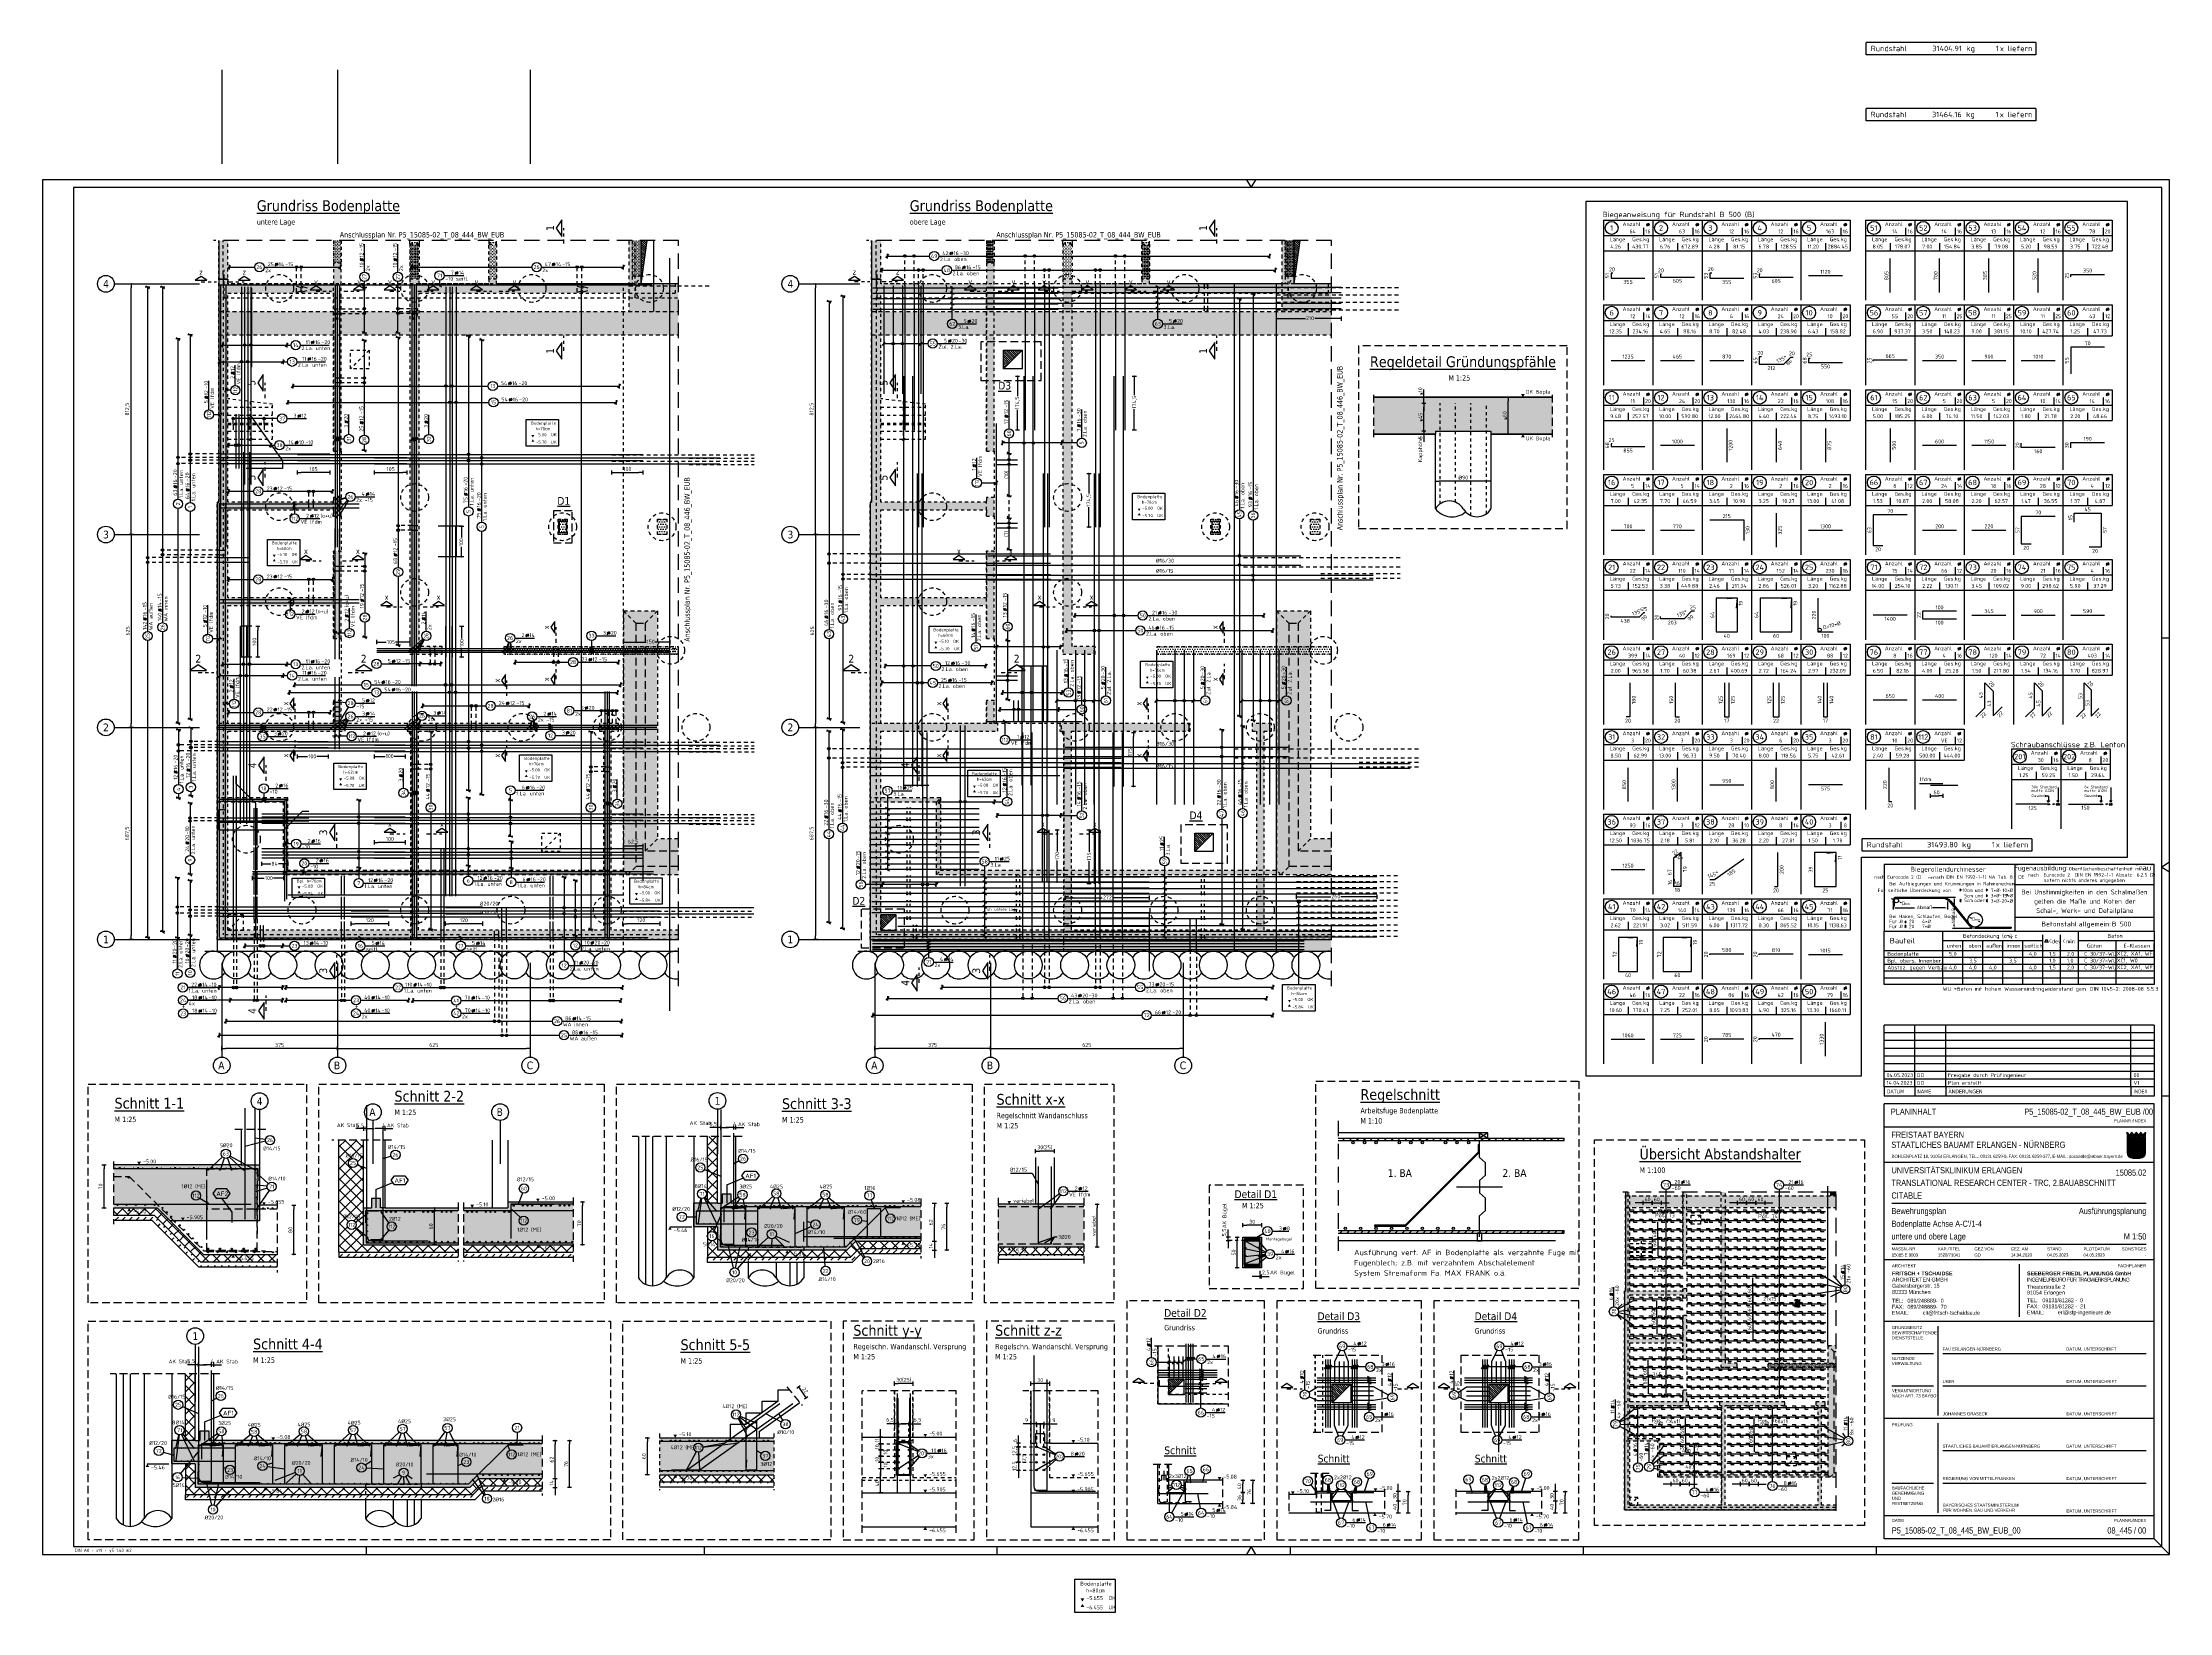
# Model space of a CAD drawing. Extents: x -59 to 99, y -34 to 56.
# Drawn here: x 0 to 69, y -1.9 to 49 of the extents above; entities that cross this region are included whole.
import ezdxf
from ezdxf.enums import TextEntityAlignment as Align

# ---------------------------------------------------------------- set-up
doc = ezdxf.new("R2010")
doc.units = 0
doc.header["$LTSCALE"] = 0.5
for name, pattern in [('AUSGEZOGEN', [1000.01, 1000, 0.01]), ('DASHDOTSMALL', [1.05, 0.5, -0.25, 0.05, -0.25]), ('DASHED', [0.75, 0.5, -0.25]), ('DASHEDX2', [1.5, 1, -0.5]), ('DIVIDE2', [0.625, 0.25, -0.125, 0, -0.125, 0, -0.125]), ('DOT', [0.175, 0.05, -0.125]), ('GESTRICHELT', [0.75, 0.5, -0.25]), ('GESTRICHELTX2', [1.5, 1, -0.5]), ('HIDDEN', [0.375, 0.25, -0.125]), ('HIDDEN2', [0.187, 0.125, -0.062]), ('HIDDEN4', [0.12, 0.02, -0.1]), ('HIDDENX2', [0.75, 0.5, -0.25]), ('PUNKT', [0.175, 0.05, -0.125]), ('STRICHLINIE', [0.75, 0.5, -0.25]), ('STRICHPUNKT2', [0.55, 0.25, -0.125, 0.05, -0.125]), ('VERDECKT', [0.375, 0.25, -0.125]), ('VERDECKTX2', [0.75, 0.5, -0.25])]:
    doc.linetypes.add(name, pattern=pattern)
for name, color, linetype in [('40 A Plankopf Text F+T', 7, 'Continuous'), ('ACHSEN', 7, 'Continuous'), ('AFB', 7, 'Continuous'), ('AFU', 7, 'Continuous'), ('BET-ANS', 7, 'Continuous'), ('BETON', 7, 'Continuous'), ('Brüstung 2.UG', 7, 'Continuous'), ('DETAIL', 7, 'Continuous'), ('DRUEBER', 7, 'Continuous'), ('grau_dunkel', 7, 'Continuous'), ('grau_hell', 7, 'Continuous'), ('grau_mittel', 7, 'Continuous'), ('Gründungspfähle', 7, 'Continuous'), ('HILFE', 7, 'Continuous'), ('koten', 7, 'Continuous'), ('MASSE', 7, 'Continuous'), ('OBJEKT', 7, 'Continuous'), ('RAHMEN', 7, 'Continuous'), ('RND', 7, 'Continuous'), ('RND-1', 7, 'Continuous'), ('RND_BILD', 7, 'Continuous'), ('SCHNITTE', 7, 'Continuous'), ('SCHRAFF', 7, 'Continuous'), ('SFP_Achsen', 7, 'Continuous'), ('SFP_Dämmung', 7, 'Continuous'), ('SFP_Hilfe', 7, 'Continuous'), ('STAHL', 7, 'Continuous'), ('STEMPEL', 7, 'Continuous'), ('TEXT', 7, 'Continuous'), ('Verbau', 7, 'Continuous'), ('VERDECKT', 7, 'Continuous'), ('Versprung oberseitig', 7, 'Continuous')]:
    doc.layers.add(name, color=color, linetype=linetype)
doc.layers.add('NOPLOT', color=7, linetype='Continuous', plot=False)
doc.styles.add('ERSTELLTER_STIL_3', font='arial.ttf')
doc.styles.add('ERSTELLTER_STIL_4', font='arialbd.ttf')
doc.styles.add('helv', font='tahoma.ttf')
doc.styles.add('plankopf_ArialN', font='ARIALN.TTF')
doc.styles.add('txt', font='isocp.shx')
doc.linetypes.add('AFU_50K', pattern='A,0.15,["/",Standard,S=0.2,R=0,X=-0.01,Y=-0.1],0.07,["/",Standard,S=0.2,R=0,X=-0.01,Y=-0.1],0.15', length=0.37)
doc.linetypes.add('AFU_50L', pattern='A,0.75,["/",Standard,S=0.2,R=0,X=-0.01,Y=-0.1],0.07,["/",Standard,S=0.2,R=0,X=-0.01,Y=-0.1],0.75', length=1.57)
doc.linetypes.add('AFU_50M', pattern='A,0.45,["/",Standard,S=0.2,R=0,X=-0.01,Y=-0.1],0.07,["/",Standard,S=0.2,R=0,X=-0.01,Y=-0.1],0.45', length=0.97)
doc.linetypes.add('ZICKZACK', pattern='A,0.0001,-0.2,[131,ltypeshp.shx,S=0.2,R=0,X=-0.2,Y=0],-0.4,[131,ltypeshp.shx,S=0.2,R=180,X=0.2,Y=0],-0.2', length=0.8001)
doc.dimstyles.new('DOT_I', dxfattribs={"dimscale": 0.5, "dimtxt": 0.25, "dimasz": 0.25, "dimexe": 0.1, "dimexo": 0.3, "dimgap": 0.1, "dimtad": 1, "dimdec": 3, "dimzin": 3, "dimtxsty": 'txt', "dimblk": 'DOT', "dimblk1": 'DOT', "dimblk2": 'DOT', "dimsah": 1, "dimcen": 0.1, "dimse1": 1, "dimse2": 1, "dimazin": 0, "dimtfac": 1, "dimtdec": 4, "dimtix": 1, "dimtmove": 2, "dimatfit": 3, "dimfxl": 0, "dimtvp": 1, "dimtolj": 1, "dimtzin": 0, "dimarcsym": 0})
pattern_1 = [(0, (-322.07857, -163.97815), (8e-17, 0.254), [])]
pattern_2 = [(0, (-76.11419, 512.02772), (0.025, 0.05), [0, -0.05])]
pattern_3 = [(0, (-0.63519, 3.144444), (0.0396875, 0.079375), [0, -0.079375])]
pattern_4 = [(0, (-54.946376, 512.02772), (0.025, 0.05), [0, -0.05])]
pattern_5 = [(0, (20.53262, 3.144444), (0.0396875, 0.079375), [0, -0.079375])]
pattern_6 = [(225, (-12.27685, 20.05705), (0.1796051, -0.1796051), []), (315, (-12.27685, 20.05705), (0.1796051, 0.1796051), [])]
pattern_7 = [(225, (5.0158, 20.4215), (0.179605, -0.179605), []), (315, (5.0158, 20.4215), (0.179605, 0.179605), [])]
pattern_8 = [(225, (-24.18365, 12.73367), (0.1796051, -0.1796051), []), (315, (-24.18365, 12.73367), (0.1796051, 0.1796051), [])]
pattern_9 = [(45, (-157.40828, 42.63199), (-0.1122532, 0.1122532), [])]
pattern_10 = [(0, (48.13884, -6.94613), (0.01984375, 0.0396875), [0, -0.0396875])]
pattern_11 = [(0, (21.96101, 17.17258), (0.01984375, 0.0396875), [0, -0.0396875])]

# ---------------------------------------------------------------- blocks, each defined once
blk = doc.blocks.new('Bundeslandwappen')
at = {"lineweight": 9, "true_color": 0xffffff}
for points in [[(-5.8, 16.5), (-6, 16.5), (-6, 16.3), (-5.8, 16.3)], [(-5.1, 15.7), (-5.3, 15.7), (-5.3, 15.5), (-5.1, 15.5)], [(-3.5, 15.7), (-3.7, 15.7), (-3.7, 15.5), (-3.5, 15.5)], [(-2.8, 16.5), (-3, 16.5), (-3, 16.3), (-2.8, 16.3)], [(-2.2, 15.7), (-2.4, 15.7), (-2.4, 15.5), (-2.2, 15.5)], [(-0.6, 15.7), (-0.8, 15.7), (-0.8, 15.5), (-0.6, 15.5)], [(0.1, 16.5), (-0.1, 16.5), (-0.1, 16.3), (0.1, 16.3)], [(0.8, 15.7), (0.6, 15.7), (0.6, 15.5), (0.8, 15.5)], [(2.4, 15.7), (2.2, 15.7), (2.2, 15.5), (2.4, 15.5)], [(3, 16.5), (2.8, 16.5), (2.8, 16.3), (3, 16.3)], [(3.7, 15.7), (3.5, 15.7), (3.5, 15.5), (3.7, 15.5)], [(5.3, 15.7), (5.1, 15.7), (5.1, 15.5), (5.3, 15.5)], [(6, 16.5), (5.8, 16.5), (5.8, 16.3), (6, 16.3)]]:
    blk.add_hatch(color=7, dxfattribs=at).paths.add_polyline_path(points)
at = {"true_color": 0xffffff}
for points in [[(-5.3, 12.6), (-5.7, 12.6), (-5.7, 12.2), (-5.1, 12)], [(-3.6, 8.4), (-5.7, 9.2), (-5.7, 6.2), (-2.1, 4.9)], [(-5.7, 6.1), (-5.7, 3.7, 0.041392), (-5.7, 3.1), (-4.2, 2.6)], [(-1.4, 10.7), (-5.1, 12), (-3.6, 8.4), (0.1, 7.1)], [(-0.6, 1.3), (-4.2, 2.6), (-3.3, 0.4, 0.073774), (-2.3, 0.3), (-0.1, 0.3)], [(0.9, 12.6), (-2.2, 12.6), (-1.4, 10.7), (2.2, 9.4)], [(1.6, 3.6), (-2.1, 4.9), (-0.6, 1.3), (2.4, 0.3, 0.043654), (2.9, 0.4)], [(3.7, 5.8), (0.1, 7.1), (1.6, 3.6), (5.2, 2.3)], [(4, 12.6), (1.7, 12.6), (4.4, 11.6)], [(5.7, 8.1), (2.2, 9.4), (3.7, 5.8), (5.7, 5.1)], [(5.7, 11.2), (4.4, 11.6), (5.7, 8.5)]]:
    blk.add_hatch(color=7, dxfattribs=at).paths.add_polyline_path(points)
at = {"lineweight": 9}
h = blk.add_hatch(dxfattribs=at)
h.set_pattern_fill('ANSI31', color=256, scale=0.08, angle=315, style=0)
h.set_pattern_definition(pattern_1)
h.paths.add_polyline_path([(-5.1, 12), (-5.7, 12.2), (-5.7, 9.2), (-3.6, 8.4)])
h = blk.add_hatch(dxfattribs=at)
h.set_pattern_fill('ANSI31', color=256, scale=0.08, angle=315, style=0)
h.set_pattern_definition(pattern_1)
h.paths.add_polyline_path([(-2.1, 4.9), (-5.7, 6.2), (-5.7, 6.1), (-4.2, 2.6), (-0.6, 1.3)])
h = blk.add_hatch(dxfattribs=at)
h.set_pattern_fill('ANSI31', color=256, scale=0.08, angle=315, style=0)
h.set_pattern_definition(pattern_1)
h.paths.add_polyline_path([(-4.2, 2.6), (-5.7, 3.1, 0.285055), (-3.3, 0.4)])
h = blk.add_hatch(dxfattribs=at)
h.set_pattern_fill('ANSI31', color=256, scale=0.08, angle=315, style=0)
h.set_pattern_definition(pattern_1)
h.paths.add_polyline_path([(-2.2, 12.6), (-5.3, 12.6), (-5.1, 12), (-1.4, 10.7)])
h = blk.add_hatch(dxfattribs=at)
h.set_pattern_fill('ANSI31', color=256, scale=0.08, angle=315, style=0)
h.set_pattern_definition(pattern_1)
h.paths.add_polyline_path([(0.1, 7.1), (-3.6, 8.4), (-2.1, 4.9), (1.6, 3.6)])
h = blk.add_hatch(dxfattribs=at)
h.set_pattern_fill('ANSI31', color=256, scale=0.08, angle=315, style=0)
h.set_pattern_definition(pattern_1)
h.paths.add_polyline_path([(2.2, 9.4), (-1.4, 10.7), (0.1, 7.1), (3.7, 5.8)])
h = blk.add_hatch(dxfattribs=at)
h.set_pattern_fill('ANSI31', color=256, scale=0.08, angle=315, style=0)
h.set_pattern_definition(pattern_1)
h.paths.add_polyline_path([(-0.6, 1.3), (-0.1, 0.3), (2.3, 0.3, 0.004354), (2.4, 0.3)])
h = blk.add_hatch(dxfattribs=at)
h.set_pattern_fill('ANSI31', color=256, scale=0.08, angle=315, style=0)
h.set_pattern_definition(pattern_1)
h.paths.add_polyline_path([(4.4, 11.6), (1.7, 12.6), (0.9, 12.6), (2.2, 9.4), (5.7, 8.1), (5.7, 8.5)])
h = blk.add_hatch(dxfattribs=at)
h.set_pattern_fill('ANSI31', color=256, scale=0.08, angle=315, style=0)
h.set_pattern_definition(pattern_1)
h.paths.add_polyline_path([(5.3, 2.1), (5.2, 2.3), (1.6, 3.6), (2.9, 0.4, 0.22704)])
h = blk.add_hatch(dxfattribs=at)
h.set_pattern_fill('ANSI31', color=256, scale=0.08, angle=315, style=0)
h.set_pattern_definition(pattern_1)
h.paths.add_polyline_path([(5.7, 5.1), (3.7, 5.8), (5.2, 2.3), (5.4, 2.2, 0.111178), (5.7, 3.7)])
h = blk.add_hatch(dxfattribs=at)
h.set_pattern_fill('ANSI31', color=256, scale=0.08, angle=315, style=0)
h.set_pattern_definition(pattern_1)
h.paths.add_polyline_path([(5.7, 12.6), (4, 12.6), (4.4, 11.6), (5.7, 11.2)])
for p, q in [((-6, 16.1), (-6, 3.7)), ((-5.6, 16.6), (-5.6, 16.7)), ((-5.6, 15), (-5.6, 15.2)), ((-5.3, 15.2), (-5.3, 15)), ((-4.7, 14.5), (-5.3, 14.5)), ((-4.1, 14.5), (-3.5, 14.5)), ((-3.5, 15.2), (-3.5, 15)), ((-3.4, 13.9), (-2.9, 14.2)), ((-2.9, 13.6), (-3.4, 13.9)), ((-3.2, 16.6), (-3.2, 16.7)), ((-3.2, 15), (-3.2, 15.2)), ((-2.9, 15.6), (-2.9, 14.5)), ((-2.9, 14.2), (-2.5, 13.9)), ((-2.5, 13.9), (-2.9, 13.6)), ((-2.7, 16.6), (-2.7, 16.7)), ((-2.7, 15), (-2.7, 15.2)), ((-2.4, 15.2), (-2.4, 15)), ((-1.7, 14.5), (-2.3, 14.5)), ((-1.2, 14.5), (-0.6, 14.5)), ((-0.5, 15.2), (-0.5, 15)), ((0, 14.2), (-0.4, 13.9)), ((-0.4, 13.9), (0, 13.6)), ((-0.3, 16.6), (-0.2, 16.7)), ((-0.2, 15), (-0.2, 15.2)), ((0, 15.6), (0, 14.5)), ((0.4, 13.9), (0, 14.2)), ((0, 13.6), (0.4, 13.9)), ((0.3, 16.6), (0.2, 16.7)), ((0.2, 15), (0.2, 15.2)), ((0.5, 15.2), (0.5, 15)), ((1.2, 14.5), (0.6, 14.5)), ((1.7, 14.5), (2.3, 14.5)), ((2.4, 15.2), (2.4, 15)), ((2.9, 14.2), (2.5, 13.9)), ((2.5, 13.9), (2.9, 13.6)), ((2.7, 16.6), (2.7, 16.7)), ((2.7, 15), (2.7, 15.2)), ((2.9, 15.6), (2.9, 14.5)), ((3.4, 13.9), (2.9, 14.2)), ((2.9, 13.6), (3.4, 13.9)), ((3.2, 16.6), (3.2, 16.7)), ((3.2, 15), (3.2, 15.2)), ((3.5, 15.2), (3.5, 15)), ((4.1, 14.5), (3.5, 14.5)), ((4.7, 14.5), (5.3, 14.5)), ((5.3, 15.2), (5.3, 15)), ((5.6, 16.6), (5.6, 16.7)), ((5.6, 15), (5.6, 15.2)), ((6, 3.7), (6, 16.1)), ((-6, 13.3), (6, 13.3)), ((-6, 12.9), (6, 12.9)), ((-5.7, 12.6), (-5.7, 3.7)), ((-5.7, 12.6), (5.7, 12.6)), ((-5.7, 12.2), (5.7, 8.1)), ((-5.7, 9.2), (5.7, 5.1)), ((-5.7, 6.2), (5.4, 2.2)), ((-5.7, 6.1), (-3.3, 0.4)), ((-5.7, 3.1), (2.4, 0.3)), ((-5.3, 12.6), (-0.1, 0.3)), ((-2.3, 0.3), (2.3, 0.3)), ((-2.3, 0), (2.3, 0)), ((-2.2, 12.6), (2.9, 0.4)), ((0.9, 12.6), (5.3, 2.1)), ((1.7, 12.6), (5.7, 11.2)), ((4, 12.6), (5.7, 8.5)), ((5.7, 3.7), (5.7, 12.6))]:
    blk.add_line(p, q, dxfattribs=at)
for points in [[(-5.8, 16.3), (-6, 16.3), (-6, 16.5), (-5.8, 16.5)], [(-5.1, 15.5), (-5.3, 15.5), (-5.3, 15.7), (-5.1, 15.7)], [(-4.1, 13.7), (-4.8, 13.7), (-4.8, 14.1), (-4.1, 14.1)], [(-3.7, 15.5), (-3.5, 15.5), (-3.5, 15.7), (-3.7, 15.7)], [(-2.8, 16.3), (-3, 16.3), (-3, 16.5), (-2.8, 16.5)], [(-2.2, 15.5), (-2.4, 15.5), (-2.4, 15.7), (-2.2, 15.7)], [(-1.8, 13.7), (-1, 13.7), (-1, 14.1), (-1.8, 14.1)], [(-0.8, 15.5), (-0.6, 15.5), (-0.6, 15.7), (-0.8, 15.7)], [(0.1, 16.3), (-0.1, 16.3), (-0.1, 16.5), (0.1, 16.5)], [(0.8, 15.5), (0.6, 15.5), (0.6, 15.7), (0.8, 15.7)], [(1.8, 13.7), (1, 13.7), (1, 14.1), (1.8, 14.1)], [(2.2, 15.5), (2.4, 15.5), (2.4, 15.7), (2.2, 15.7)], [(3, 16.3), (2.8, 16.3), (2.8, 16.5), (3, 16.5)], [(3.7, 15.5), (3.5, 15.5), (3.5, 15.7), (3.7, 15.7)], [(4.1, 13.7), (4.8, 13.7), (4.8, 14.1), (4.1, 14.1)], [(5.1, 15.5), (5.3, 15.5), (5.3, 15.7), (5.1, 15.7)], [(5.8, 16.3), (6, 16.3), (6, 16.5), (5.8, 16.5)]]:
    blk.add_lwpolyline(points, close=True, dxfattribs=at)
for centre in [(-5.3, 13.9), (-3.7, 13.9), (-2.2, 13.9), (-0.7, 13.9), (0.7, 13.9), (2.2, 13.9), (3.7, 13.9), (5.3, 13.9)]:
    blk.add_circle(centre, 0.123, dxfattribs=at)
for centre, radius, start, end in [((-5.9, 16.5), 0.362, 44.6681, 253.1183), ((-5.7, 16.7), 0.05, 6.6615, 44.6681), ((-5.6, 16.6), 0.05, 186.6615, 265.6209), ((-5.6, 16.3), 0.281, 346.0232, 85.6209), ((-5.4, 16), 0.179, 74.7883, 15.1356), ((-5.5, 15.2), 0.157, 3.2756, 179.5521), ((-5.2, 15), 0.453, 182.8328, 261.3043), ((-5.4, 16.2), 0.05, 254.7883, 346.0232), ((-5.2, 16), 0.05, 93.0633, 195.1356), ((-5.3, 15.2), 0.191, 249.6358, 3.0857), ((-5.2, 15.9), 0.224, 350.9542, 93.0633), ((-5, 15.2), 0.05, 82.9467, 183.0857), ((-5, 15.5), 0.249, 262.9467, 77.8855), ((-4.9, 15.8), 0.05, 170.9542, 257.8855), ((-4.6, 14.9), 0.224, 71.4, 0), ((-4.7, 14.9), 0.312, 275.9649, 353.9773), ((-4.4, 15.2), 0.208, 317.0775, 222.9225), ((-4.2, 14.9), 0.224, 180, 108.6), ((-4.1, 14.9), 0.312, 186.0227, 264.0351), ((-3.8, 15.5), 0.249, 102.1145, 277.0533), ((-3.9, 15.8), 0.05, 282.1145, 9.0458), ((-3.6, 15.9), 0.224, 86.9367, 189.0458), ((-3.8, 15.2), 0.05, 356.9143, 97.0533), ((-3.5, 15.2), 0.191, 176.9143, 290.3642), ((-3.4, 16), 0.179, 164.8644, 105.2117), ((-3.6, 16), 0.05, 344.8644, 86.9367), ((-3.2, 16.3), 0.281, 94.3791, 193.9768), ((-3.4, 16.2), 0.05, 193.9768, 285.2117), ((-3.3, 15.2), 0.157, 0.4479, 176.7244), ((-3.6, 15), 0.453, 278.6957, 357.1672), ((-2.9, 16.6), 0.264, 24.0166, 155.3409), ((-3.1, 16.7), 0.05, 155.2288, 173.3385), ((-3.2, 16.6), 0.05, 274.3791, 353.3385), ((-2.7, 16.7), 0.05, 6.6615, 24.0166), ((-2.6, 16.6), 0.05, 186.6615, 265.6209), ((-2.5, 16), 0.179, 74.7883, 15.1356), ((-2.6, 15.2), 0.157, 3.2756, 179.5521), ((-2.3, 15), 0.453, 182.8328, 261.3043), ((-2.7, 16.3), 0.281, 346.0232, 85.6209), ((-2.4, 16.2), 0.05, 254.7883, 346.0232), ((-2.3, 15.2), 0.191, 249.6358, 3.0857), ((-2.3, 15.9), 0.224, 350.9542, 93.0633), ((-2.3, 16), 0.05, 93.0633, 195.1356), ((-2.1, 15.5), 0.249, 262.9467, 77.8855), ((-2.1, 15.2), 0.05, 82.9467, 183.0857), ((-2, 15.8), 0.05, 170.9542, 257.8855), ((-1.7, 14.9), 0.224, 71.4, 0), ((-1.5, 15.2), 0.208, 317.0775, 222.9225), ((-1.8, 14.9), 0.312, 275.9649, 353.9773), ((-1.2, 14.9), 0.224, 180, 108.6), ((-1.2, 14.9), 0.312, 186.0227, 264.0351), ((-0.9, 15.5), 0.249, 102.1145, 277.0533), ((-0.7, 15.9), 0.224, 86.9367, 189.0458), ((-0.9, 15.8), 0.05, 282.1145, 9.0458), ((-0.8, 15.2), 0.05, 356.9143, 97.0533), ((-0.6, 15.2), 0.191, 176.9143, 290.3642), ((-0.7, 16), 0.05, 344.8644, 86.9367), ((-0.3, 16.3), 0.281, 94.3791, 193.9768), ((-0.4, 16), 0.179, 164.8644, 105.2117), ((-0.5, 16.2), 0.05, 193.9768, 285.2117), ((-0.7, 15), 0.453, 278.6957, 357.1672), ((-0.4, 15.2), 0.157, 0.4479, 176.7244), ((-0.3, 16.6), 0.05, 274.3791, 353.3385), ((0, 16.6), 0.264, 24.0166, 155.3409), ((-0.2, 16.7), 0.05, 155.2288, 173.3385), ((0.2, 16.7), 0.05, 6.6615, 24.0166), ((0.4, 15.2), 0.157, 3.2756, 179.5521), ((0.7, 15), 0.453, 182.8328, 261.3043), ((0.3, 16.6), 0.05, 186.6615, 265.6209), ((0.3, 16.3), 0.281, 346.0232, 85.6209), ((0.4, 16), 0.179, 74.7883, 15.1356), ((0.5, 16.2), 0.05, 254.7883, 346.0232), ((0.6, 15.2), 0.191, 249.6358, 3.0857), ((0.7, 16), 0.05, 93.0633, 195.1356), ((0.7, 15.9), 0.224, 350.9542, 93.0633), ((0.8, 15.2), 0.05, 82.9467, 183.0857), ((0.9, 15.5), 0.249, 262.9467, 77.8855), ((0.9, 15.8), 0.05, 170.9542, 257.8855), ((1.2, 14.9), 0.224, 71.4, 0), ((1.2, 14.9), 0.312, 275.9649, 353.9773), ((1.5, 15.2), 0.208, 317.0775, 222.9225), ((1.7, 14.9), 0.224, 180, 108.6), ((1.8, 14.9), 0.312, 186.0227, 264.0351), ((2.1, 15.5), 0.249, 102.1145, 277.0533), ((2.3, 15.9), 0.224, 86.9367, 189.0458), ((2, 15.8), 0.05, 282.1145, 9.0458), ((2.1, 15.2), 0.05, 356.9143, 97.0533), ((2.3, 15.2), 0.191, 176.9143, 290.3642), ((2.5, 16), 0.179, 164.8644, 105.2117), ((2.3, 16), 0.05, 344.8644, 86.9367), ((2.3, 15), 0.453, 278.6957, 357.1672), ((2.7, 16.3), 0.281, 94.3791, 193.9768), ((2.4, 16.2), 0.05, 193.9768, 285.2117), ((2.6, 15.2), 0.157, 0.4479, 176.7244), ((2.6, 16.6), 0.05, 274.3791, 353.3385), ((2.9, 16.6), 0.264, 24.0166, 155.3409), ((2.7, 16.7), 0.05, 155.2288, 173.3385), ((3.1, 16.7), 0.05, 6.6615, 24.0166), ((3.2, 16.6), 0.05, 186.6615, 265.6209), ((3.2, 16.3), 0.281, 346.0232, 85.6209), ((3.4, 16), 0.179, 74.7883, 15.1356), ((3.3, 15.2), 0.157, 3.2756, 179.5521), ((3.6, 15), 0.453, 182.8328, 261.3043), ((3.4, 16.2), 0.05, 254.7883, 346.0232), ((3.6, 16), 0.05, 93.0633, 195.1356), ((3.5, 15.2), 0.191, 249.6358, 3.0857), ((3.6, 15.9), 0.224, 350.9542, 93.0633), ((3.8, 15.2), 0.05, 82.9467, 183.0857), ((3.8, 15.5), 0.249, 262.9467, 77.8855), ((3.9, 15.8), 0.05, 170.9542, 257.8855), ((4.2, 14.9), 0.224, 71.4, 0), ((4.1, 14.9), 0.312, 275.9649, 353.9773), ((4.4, 15.2), 0.208, 317.0775, 222.9225), ((4.6, 14.9), 0.224, 180, 108.6), ((4.7, 14.9), 0.312, 186.0227, 264.0351), ((5, 15.5), 0.249, 102.1145, 277.0533), ((4.9, 15.8), 0.05, 282.1145, 9.0458), ((5.2, 15.9), 0.224, 86.9367, 189.0458), ((5, 15.2), 0.05, 356.9143, 97.0533), ((5.3, 15.2), 0.191, 176.9143, 290.3642), ((5.4, 16), 0.179, 164.8644, 105.2117), ((5.2, 16), 0.05, 344.8644, 86.9367), ((5.6, 16.3), 0.281, 94.3791, 193.9768), ((5.4, 16.2), 0.05, 193.9768, 285.2117), ((5.5, 15.2), 0.157, 0.4479, 176.7244), ((5.2, 15), 0.453, 278.6957, 357.1672), ((5.9, 16.5), 0.362, 286.8817, 135.3319), ((5.7, 16.7), 0.05, 135.3319, 173.3385), ((5.6, 16.6), 0.05, 274.3791, 353.3385), ((-2.3, 3.7), 3.7, 180, 270), ((-2.3, 3.7), 3.4, 180, 270), ((2.3, 3.7), 3.7, 270, 0), ((2.3, 3.7), 3.4, 270, 0)]:
    blk.add_arc(centre, radius, start, end, dxfattribs=at)
blk = doc.blocks.new('Plankopf_PU')
for p, q in [((-18.5, 25.4), (-18.5, 27.7)), ((-1, 27.7), (-18.5, 27.7)), ((-1, 27.7), (-18.5, 27.7)), ((-1, 25.4), (-1, 27.7)), ((-1, 25.4), (-18.5, 25.4)), ((-1, 25.4), (-18.5, 25.4)), ((-18.5, 19.1), (-18.5, 25.4)), ((-1, 19.1), (-1, 25.4)), ((-1.5, 22.75), (-18, 22.75)), ((-18, 20.1), (-1.5, 20.1)), ((-18.5, 15.1), (-18.5, 19.1)), ((-1, 19.1), (-18.5, 19.1)), ((-9.75, 18.8), (-9.75, 15.4)), ((-1, 15.1), (-1, 19.1)), ((-1, 15.1), (-18.5, 15.1)), ((-1, 15.1), (-18.5, 15.1)), ((-18.5, 8.8), (-18.5, 15.1)), ((-15, 9), (-15, 14.8)), ((-1, 8.8), (-1, 15.1)), ((-15.3, 13), (-18, 13)), ((-1.5, 13), (-14.7, 13)), ((-15.3, 10.9), (-18, 10.9)), ((-1.5, 10.9), (-14.7, 10.9)), ((-18.5, 2.5), (-18.5, 8.8)), ((-1, 8.8), (-18.5, 8.8)), ((-15, 2.7), (-15, 8.5)), ((-1, 2.5), (-1, 8.8)), ((-1.5, 6.7), (-14.7, 6.7)), ((-15.3, 4.6), (-18, 4.6)), ((-1.5, 4.6), (-14.7, 4.6)), ((-1, 2.5), (-18.5, 2.5)), ((-18.5, 1), (-18.5, 2.5)), ((-1, 2.5), (-18.5, 2.5)), ((-1, 1), (-1, 2.5)), ((-1, 1), (-18.5, 1))]:
    blk.add_line(p, q)
at = {"xscale": 0.1, "yscale": 0.1, "zscale": 0.1}
blk.add_blockref('Bundeslandwappen', (-2.15, 25.67), dxfattribs=at)
at = {"linetype": 'AUSGEZOGEN', "lineweight": 35, "style": 'plankopf_ArialN'}
blk.add_text('STAATLICHES BAUAMT ERLANGEN - NÜRNBERG', height=0.4, dxfattribs=at).set_placement((-18.03, 26.55), align=Align.MIDDLE_LEFT)
for s, height, p in [('FREISTAAT BAYERN', 0.4, (-18.03, 27.4)), ('PRÜFUNG', 0.2, (-18.01, 8.5))]:
    blk.add_text(s, height=height, dxfattribs=at).set_placement(p, align=Align.TOP_LEFT)
at = {"style": 'plankopf_ArialN'}
for s, p in [('BOHLENPLATZ 18, 91054 ERLANGEN, TEL.: 09131 6259-0, FAX: 09131 6259-377, E-MAIL: poststelle@stbaer.bayern.de', (-18.01, 25.7)), ('MASSN.-NR', (-18.01, 19.7)), ('KAP./TITEL', (-15.01, 19.7)), ('GEZ.VON', (-12.64, 19.7)), ('GEZ. AM', (-10.29, 19.7)), ('STAND', (-7.93, 19.7)), ('PLOTDATUM', (-5.57, 19.7)), ('FAU ERLANGEN-NÜRNBERG', (-14.71, 13.21)), ('DATUM, UNTERSCHRIFT', (-6.69, 13.21)), ('UKER', (-14.71, 11.11)), ('DATUM, UNTERSCHRIFT', (-6.68, 11.11)), ('JOHANNES GRASECK', (-14.7, 9.01)), ('DATUM, UNTERSCHRIFT', (-6.68, 9.01)), ('STAATLICHES BAUAMT ERLANGEN-NÜRNBERG', (-14.71, 6.91)), ('DATUM, UNTERSCHRIFT', (-6.69, 6.91)), ('REGIERUNG VON MITTELFRANKEN', (-14.71, 4.81)), ('DATUM, UNTERSCHRIFT', (-6.68, 4.81)), ('DATUM, UNTERSCHRIFT', (-6.68, 2.71)), ('DATEI', (-18, 2.1))]:
    blk.add_text(s, height=0.2, dxfattribs=at).set_placement(p)
for s, p in [('SONSTIGES', (-1.49, 19.7)), ('PLANNR./INDEX', (-1.5, 2.1))]:
    blk.add_text(s, height=0.2, dxfattribs=at).set_placement(p, align=Align.RIGHT)
at = {"linetype": 'AUSGEZOGEN', "lineweight": 35, "style": 'plankopf_ArialN'}
blk.add_text('ARCHITEKT', height=0.2, dxfattribs=at).set_placement((-17.99, 18.61))
blk.add_text('FACHPLANER', height=0.2, dxfattribs=at).set_placement((-1.52, 18.61), align=Align.RIGHT)
at = {"insert": (-5.57, 19.3), "char_height": 0.2, "attachment_point": 7, "style": 'plankopf_ArialN'}
blk.add_mtext('04.05.2023', dxfattribs=at)
at = {"char_height": 0.2, "attachment_point": 1, "style": 'plankopf_ArialN'}
for s, insert, width in [('GRUNDBESITZ\\PBEWIRTSCHAFTENDE DIENSTSTELLE', (-18, 14.8), 2.5), ('NUTZENDE^JVERWALTUNG', (-18, 12.8), 2.6984), ('VERANTWORTUNG  NACH ART. 73 BAYBO', (-17.99, 10.71), 2.6877), ('BAUFACHLICHE GENEHMIGUNG UND FESTSETZUNG', (-18, 4.4), 2.2311), ('BAYERISCHES STAATSMINISTERIUM ^JFÜR WOHNEN, BAU UND VERKEHR', (-14.69, 3.29), 9.2941)]:
    blk.add_mtext(s, dxfattribs=dict(at, insert=insert, width=width))
at = {"style": 'plankopf_ArialN'}
for tag, p in [('PROJEKTBEZEICHNUNGZ1', (-18.03, 24.58)), ('PROJEKTBEZEICHNUNGZ2', (-18.03, 23.76)), ('PROJEKTBEZEICHNUNGZ3', (-18.03, 22.94))]:
    blk.add_attdef(tag, text='', height=0.4, dxfattribs=at).set_placement(p, align=Align.BOTTOM_LEFT)
for tag, p in [('GEB.-NR', (-1.5, 24.95)), ('0.000X', (-1.51, 1.75))]:
    blk.add_attdef(tag, text='', height=0.4, dxfattribs=at).set_placement(p, align=Align.TOP_RIGHT)
for tag, p, height in [('PLANINHALTZ1', (-18.03, 22.06), 0.4), ('PLANINHALTZ2', (-18.03, 21.23), 0.4), ('PLANINHALTZ3', (-18.03, 20.41), 0.4), ('MASSN.-NR', (-18.01, 19.3), 0.2), ('KAPITEL/TITEL', (-15.01, 19.3), 0.2), ('GEZ_VON', (-12.64, 19.3), 0.2), ('GEZ_AM', (-10.29, 19.3), 0.2), ('STAND', (-7.93, 19.3), 0.2)]:
    blk.add_attdef(tag, p, '', height=height, dxfattribs=at)
for tag, height, p in [('PLANUNGSPHASE', 0.4, (-1.5, 22.06)), ('PROJEKTKATEGORIE', 0.4, (-1.5, 21.23)), ('MAßSTAB', 0.4, (-1.5, 20.41)), ('SONSTIGES', 0.2, (-1.5, 19.3))]:
    blk.add_attdef(tag, text='', height=height, dxfattribs=at).set_placement(p, align=Align.RIGHT)
at = {"layer": '40 A Plankopf Text F+T', "color": 7, "linetype": 'Continuous', "lineweight": 13, "char_height": 0.25, "attachment_point": 7}
for s, insert, style in [('\\A1;ARCHITEKTEN GMBH', (-17.99, 17.68), 'ERSTELLTER_STIL_3'), ('\\A1;FRITSCH + TSCHAIDSE ', (-17.99, 18.08), 'ERSTELLTER_STIL_4'), ('\\A1;SEEBERGER FRIEDL PLANUNGS GmbH', (-9.24, 18.08), 'ERSTELLTER_STIL_4'), ('\\A1;{\\T0.8;INGENIEURBÜRO FÜR TRAGWERKSPLANUNG}', (-9.24, 17.68), 'ERSTELLTER_STIL_3'), ('\\A1;Gabelsbergerstr. 15', (-17.99, 17.21), 'ERSTELLTER_STIL_3'), ('\\A1;80333 München', (-17.99, 16.88), 'ERSTELLTER_STIL_3'), ('\\A1;Theaterstraße 2', (-9.24, 17.21), 'ERSTELLTER_STIL_3'), ('\\A1;91054 Erlangen', (-9.24, 16.77), 'ERSTELLTER_STIL_3')]:
    blk.add_mtext(s, dxfattribs=dict(at, insert=insert, style=style))
at = {"layer": '40 A Plankopf Text F+T', "color": 7, "linetype": 'Continuous', "lineweight": 13, "char_height": 0.25, "attachment_point": 7, "line_spacing_factor": 0.945293, "style": 'ERSTELLTER_STIL_3'}
for s, insert in [('\\A1;TEL: ^I089/248889-  0\\PFAX: ^I089/248889-  70\\PEMAIL: ^Icit@fritsch-tschaidse.de', (-17.99, 15.48)), ('\\A1;TEL: ^I09131/81282 -  0\\PFAX: ^I09131/81282 -  21\\PEMAIL: ^Ierl@sfp-ingenieure.de', (-9.24, 15.48))]:
    blk.add_mtext(s, dxfattribs=dict(at, insert=insert))
blk = doc.blocks.new('Plankopf-ER')
at = {"layer": 'RAHMEN', "color": 7, "linetype": 'Continuous'}
for p, q in [((-0.5, 4.6), (-18, 4.6)), ((-18, 4.1), (-18, 4.6)), ((-16, 4.1), (-16, 4.6)), ((-14, 4.1), (-14, 4.6)), ((-2, 4.1), (-2, 4.6)), ((-0.5, 4.6), (-0.5, 4.1)), ((-0.5, 4.1), (-18, 4.1)), ((-18, 3.6), (-18, 4.1)), ((-0.5, 3.6), (-18, 3.6)), ((-18, 3.1), (-18, 3.6)), ((-0.5, 3.1), (-18, 3.1)), ((-18, 2.6), (-18, 3.1)), ((-16, 3.6), (-16, 4.1)), ((-16, 3.1), (-16, 3.6)), ((-16, 2.6), (-16, 3.1)), ((-14, 3.6), (-14, 4.1)), ((-14, 3.1), (-14, 3.6)), ((-14, 2.6), (-14, 3.1)), ((-2, 3.6), (-2, 4.1)), ((-2, 3.1), (-2, 3.6)), ((-2, 2.6), (-2, 3.1)), ((-0.5, 4.1), (-0.5, 3.6)), ((-0.5, 3.6), (-0.5, 3.1)), ((-0.5, 3.1), (-0.5, 2.6)), ((-0.5, 2.6), (-18, 2.6)), ((-18, 2.1), (-18, 2.6)), ((-0.5, 2.1), (-18, 2.1)), ((-18, 1.6), (-18, 2.1)), ((-0.5, 1.6), (-18, 1.6)), ((-18, 1.1), (-18, 1.6)), ((-16, 2.1), (-16, 2.6)), ((-16, 1.6), (-16, 2.1)), ((-16, 1.1), (-16, 1.6)), ((-14, 2.1), (-14, 2.6)), ((-14, 1.6), (-14, 2.1)), ((-14, 1.1), (-14, 1.6)), ((-2, 2.1), (-2, 2.6)), ((-2, 1.6), (-2, 2.1)), ((-2, 1.1), (-2, 1.6)), ((-0.5, 2.6), (-0.5, 2.1)), ((-0.5, 2.1), (-0.5, 1.6)), ((-0.5, 1.6), (-0.5, 1.1)), ((-0.5, 1.1), (-18, 1.1)), ((-18, 0.6), (-18, 1.1)), ((-0.5, 0.6), (-18, 0.6)), ((-18, 0.6), (-18, 0)), ((-0.5, 0), (-18, 0)), ((-16, 0.6), (-16, 1.1)), ((-16, 0.6), (-16, 0)), ((-14, 0.6), (-14, 1.1)), ((-14, 0.6), (-14, 0)), ((-2, 0.6), (-2, 1.1)), ((-2, 0.6), (-2, 0)), ((-0.5, 1.1), (-0.5, 0.6)), ((-0.5, 0.6), (-0.5, 0))]:
    blk.add_line(p, q, dxfattribs=at)
at = {"layer": 'RAHMEN', "color": 7, "linetype": 'Continuous', "style": 'txt'}
for tag, p in [('INDEX-D8', (-17.84, 4.24)), ('INDEX-N8', (-15.88, 4.24)), ('INDEX-X8', (-13.86, 4.24)), ('INDEX8', (-1.83, 4.24)), ('INDEX-D7', (-17.84, 3.74)), ('INDEX-D6', (-17.84, 3.24)), ('INDEX-D5', (-17.84, 2.74)), ('INDEX-N7', (-15.88, 3.74)), ('INDEX-N6', (-15.88, 3.24)), ('INDEX-N5', (-15.88, 2.74)), ('INDEX-X7', (-13.86, 3.74)), ('INDEX-X6', (-13.86, 3.24)), ('INDEX-X5', (-13.86, 2.74)), ('INDEX7', (-1.83, 3.74)), ('INDEX6', (-1.83, 3.24)), ('INDEX5', (-1.83, 2.74)), ('INDEX-D4', (-17.84, 2.24)), ('INDEX-D3', (-17.84, 1.74)), ('INDEX-D2', (-17.84, 1.24)), ('INDEX-N4', (-15.88, 2.24)), ('INDEX-N3', (-15.88, 1.74)), ('INDEX-N2', (-15.88, 1.24)), ('INDEX-X4', (-13.86, 2.24)), ('INDEX-X3', (-13.86, 1.74)), ('INDEX-X2', (-13.86, 1.24)), ('INDEX4', (-1.83, 2.24)), ('INDEX3', (-1.83, 1.74)), ('INDEX2', (-1.83, 1.24)), ('INDEX-D1', (-17.84, 0.74)), ('INDEX-N1', (-15.88, 0.74)), ('INDEX-X1', (-13.86, 0.74)), ('INDEX1', (-1.83, 0.74))]:
    blk.add_attdef(tag, p, '', height=0.25, dxfattribs=at)
at = {"layer": 'STEMPEL', "color": 7, "linetype": 'Continuous', "style": 'helv'}
for s, p in [('DATUM', (-17.83, 0.18)), ('NAME', (-15.85, 0.18)), ('ÄNDERUNGEN', (-13.83, 0.18))]:
    blk.add_text(s, height=0.25, dxfattribs=at).set_placement(p)
at = {"layer": 'STEMPEL', "color": 7, "linetype": 'Continuous', "style": 'helv', "width": 0.8}
blk.add_text('INDEX', height=0.25, dxfattribs=at).set_placement((-1.83, 0.18))
blk = doc.blocks.new('okrd_o')
at = {"layer": 'koten', "color": 7, "linetype": 'Continuous'}
blk.add_solid([(-0.12, 0.2), (0.12, 0.2), (0, 0)], dxfattribs=at)
at = {"layer": 'koten', "style": 'txt'}
blk.add_attdef('OKRD', (0.25, 0.1), '', height=0.25, dxfattribs=at)
blk = doc.blocks.new('okrd_u')
at = {"layer": 'koten', "color": 7, "linetype": 'Continuous'}
blk.add_solid([(-0.12, -0.2), (0.12, -0.2), (0, 0)], dxfattribs=at)
at = {"layer": 'koten', "style": 'txt'}
blk.add_attdef('OKRD', (0.25, -0.35), '', height=0.25, dxfattribs=at)
blk = doc.blocks.new('lei_gre')
at = {"layer": 'RND', "color": 7, "linetype": 'Continuous'}
for p, q in [((-0.09, -0.12), (0.09, 0.12)), ((0, 0.15), (0, -0.15))]:
    blk.add_line(p, q, dxfattribs=at)
blk = doc.blocks.new('RND_LEI')
at = {"layer": 'RND', "color": 7, "linetype": 'Continuous'}
blk.add_line((1.02, 0.07), (1.19, 0.27), dxfattribs=at)
for centre, radius in [((0, 0), 0.3), ((1.11, 0.17), 0.075)]:
    blk.add_circle(centre, radius, dxfattribs=at)
at = {"layer": 'RND', "color": 7, "linetype": 'Continuous', "style": 'txt'}
blk.add_attdef('POSL', text='', height=0.25, dxfattribs=at).set_placement((0, 0), align=Align.MIDDLE)
blk.add_attdef('ANZ', text='', height=0.25, dxfattribs=at).set_placement((0.93, 0.06), align=Align.RIGHT)
for tag, p in [('DUM', (1.25, 0.06)), ('ABSTD', (1.67, 0.06)), ('POSTXT', (0.37, -0.33))]:
    blk.add_attdef(tag, p, '', height=0.25, dxfattribs=at)
blk = doc.blocks.new('DOT')
at = {"layer": 'MASSE', "color": 7, "linetype": 'Continuous'}
for p, q in [((0, 0), (-1, 0)), ((0, 0.54), (0, -0.54))]:
    blk.add_line(p, q, dxfattribs=at)
at = {"layer": 'MASSE', "color": 7, "linetype": 'Continuous', "const_width": 0.2}
blk.add_lwpolyline([(-0.1, 0, 1), (0.1, 0, 1)], format="xyb", close=True, dxfattribs=at)
blk = doc.blocks.new('*D14')
at = {"layer": 'Defpoints', "color": 0, "linetype": 'AUSGEZOGEN', "transparency": 16777216}
for p in [(7.11, 22.378), (7.11, 22.378), (7.95, 22.378)]:
    blk.add_point(p, dxfattribs=at)
at = {"layer": 'MASSE', "color": 0, "linetype": 'AUSGEZOGEN', "lineweight": -2, "transparency": 16777216}
for p, q in [((7.235, 22.378), (7.398, 22.378)), ((7.825, 22.378), (7.648, 22.378))]:
    blk.add_line(p, q, dxfattribs=at)
at = {"layer": 'MASSE', "color": 0, "linetype": 'AUSGEZOGEN', "lineweight": -2, "transparency": 16777216, "xscale": 0.125, "yscale": 0.125, "zscale": 0.125, "rotation": 180}
blk.add_blockref('DOT', (7.11, 22.378), dxfattribs=at)
at = {"layer": 'MASSE', "color": 0, "linetype": 'AUSGEZOGEN', "lineweight": -2, "transparency": 16777216, "xscale": 0.125, "yscale": 0.125, "zscale": 0.125}
blk.add_blockref('DOT', (7.95, 22.378), dxfattribs=at)
at = {"layer": 'MASSE', "color": 0, "linetype": 'AUSGEZOGEN', "transparency": 16777216, "insert": (7.523, 22.383), "char_height": 0.125, "attachment_point": 5, "style": 'txt'}
blk.add_mtext('\\A1;84', dxfattribs=at)
blk = doc.blocks.new('*D15')
at = {"layer": 'Defpoints', "color": 0, "linetype": 'AUSGEZOGEN', "transparency": 16777216}
for p in [(10.76, 23.075), (10.76, 23.075), (11.76, 23.075)]:
    blk.add_point(p, dxfattribs=at)
at = {"layer": 'MASSE', "color": 0, "linetype": 'AUSGEZOGEN', "lineweight": -2, "transparency": 16777216}
blk.add_line((11.635, 23.075), (10.885, 23.075), dxfattribs=at)
at = {"layer": 'MASSE', "color": 0, "linetype": 'AUSGEZOGEN', "lineweight": -2, "transparency": 16777216, "xscale": 0.125, "yscale": 0.125, "zscale": 0.125, "rotation": 180}
blk.add_blockref('DOT', (10.76, 23.075), dxfattribs=at)
at = {"layer": 'MASSE', "color": 0, "linetype": 'AUSGEZOGEN', "lineweight": -2, "transparency": 16777216, "xscale": 0.125, "yscale": 0.125, "zscale": 0.125}
blk.add_blockref('DOT', (11.76, 23.075), dxfattribs=at)
at = {"layer": 'MASSE', "color": 0, "linetype": 'AUSGEZOGEN', "transparency": 16777216, "insert": (11.26, 23.188), "char_height": 0.125, "attachment_point": 5, "style": 'txt'}
blk.add_mtext('\\A1;100', dxfattribs=at)
blk = doc.blocks.new('*D16')
at = {"layer": 'Defpoints', "color": 0, "linetype": 'AUSGEZOGEN', "transparency": 16777216}
for p in [(18.835, 22.962), (19.46, 22.962), (19.46, 22.962)]:
    blk.add_point(p, dxfattribs=at)
at = {"layer": 'MASSE', "color": 0, "linetype": 'AUSGEZOGEN', "lineweight": -2, "transparency": 16777216}
blk.add_line((18.96, 22.962), (19.335, 22.962), dxfattribs=at)
at = {"layer": 'MASSE', "color": 0, "linetype": 'AUSGEZOGEN', "lineweight": -2, "transparency": 16777216, "xscale": 0.125, "yscale": 0.125, "zscale": 0.125, "rotation": 180}
blk.add_blockref('DOT', (18.835, 22.962), dxfattribs=at)
at = {"layer": 'MASSE', "color": 0, "linetype": 'AUSGEZOGEN', "lineweight": -2, "transparency": 16777216, "xscale": 0.125, "yscale": 0.125, "zscale": 0.125}
blk.add_blockref('DOT', (19.46, 22.962), dxfattribs=at)
at = {"layer": 'MASSE', "color": 0, "linetype": 'AUSGEZOGEN', "transparency": 16777216, "insert": (19.148, 23.084), "char_height": 0.125, "attachment_point": 5, "style": 'txt'}
blk.add_mtext('\\A1;62,5', dxfattribs=at)
blk = doc.blocks.new('*D17')
at = {"layer": 'Defpoints', "color": 0, "linetype": 'AUSGEZOGEN', "transparency": 16777216}
for p in [(10.01, 20.44), (10.01, 20.44), (11.21, 20.44)]:
    blk.add_point(p, dxfattribs=at)
at = {"layer": 'MASSE', "color": 0, "linetype": 'AUSGEZOGEN', "lineweight": -2, "transparency": 16777216}
blk.add_line((11.085, 20.44), (10.135, 20.44), dxfattribs=at)
at = {"layer": 'MASSE', "color": 0, "linetype": 'AUSGEZOGEN', "lineweight": -2, "transparency": 16777216, "xscale": 0.125, "yscale": 0.125, "zscale": 0.125, "rotation": 180}
blk.add_blockref('DOT', (10.01, 20.44), dxfattribs=at)
at = {"layer": 'MASSE', "color": 0, "linetype": 'AUSGEZOGEN', "lineweight": -2, "transparency": 16777216, "xscale": 0.125, "yscale": 0.125, "zscale": 0.125}
blk.add_blockref('DOT', (11.21, 20.44), dxfattribs=at)
at = {"layer": 'MASSE', "color": 0, "linetype": 'AUSGEZOGEN', "transparency": 16777216, "insert": (10.61, 20.553), "char_height": 0.125, "attachment_point": 5, "style": 'txt'}
blk.add_mtext('\\A1;120', dxfattribs=at)
blk = doc.blocks.new('*D18')
at = {"layer": 'Defpoints', "color": 0, "linetype": 'AUSGEZOGEN', "transparency": 16777216}
for p in [(13.06, 20.44), (13.06, 20.44), (14.26, 20.44)]:
    blk.add_point(p, dxfattribs=at)
at = {"layer": 'MASSE', "color": 0, "linetype": 'AUSGEZOGEN', "lineweight": -2, "transparency": 16777216}
blk.add_line((14.135, 20.44), (13.185, 20.44), dxfattribs=at)
at = {"layer": 'MASSE', "color": 0, "linetype": 'AUSGEZOGEN', "lineweight": -2, "transparency": 16777216, "xscale": 0.125, "yscale": 0.125, "zscale": 0.125, "rotation": 180}
blk.add_blockref('DOT', (13.06, 20.44), dxfattribs=at)
at = {"layer": 'MASSE', "color": 0, "linetype": 'AUSGEZOGEN', "lineweight": -2, "transparency": 16777216, "xscale": 0.125, "yscale": 0.125, "zscale": 0.125}
blk.add_blockref('DOT', (14.26, 20.44), dxfattribs=at)
at = {"layer": 'MASSE', "color": 0, "linetype": 'AUSGEZOGEN', "transparency": 16777216, "insert": (13.66, 20.553), "char_height": 0.125, "attachment_point": 5, "style": 'txt'}
blk.add_mtext('\\A1;120', dxfattribs=at)
blk = doc.blocks.new('*D19')
at = {"layer": 'Defpoints', "color": 0, "linetype": 'AUSGEZOGEN', "transparency": 16777216}
for p in [(8.26, 25.858), (8.26, 25.858), (9.26, 25.858)]:
    blk.add_point(p, dxfattribs=at)
at = {"layer": 'MASSE', "color": 0, "linetype": 'AUSGEZOGEN', "lineweight": -2, "transparency": 16777216}
for p, q in [((8.385, 25.858), (8.593, 25.858)), ((9.135, 25.858), (8.894, 25.858))]:
    blk.add_line(p, q, dxfattribs=at)
at = {"layer": 'MASSE', "color": 0, "linetype": 'AUSGEZOGEN', "lineweight": -2, "transparency": 16777216, "xscale": 0.125, "yscale": 0.125, "zscale": 0.125, "rotation": 180}
blk.add_blockref('DOT', (8.26, 25.858), dxfattribs=at)
at = {"layer": 'MASSE', "color": 0, "linetype": 'AUSGEZOGEN', "lineweight": -2, "transparency": 16777216, "xscale": 0.125, "yscale": 0.125, "zscale": 0.125}
blk.add_blockref('DOT', (9.26, 25.858), dxfattribs=at)
at = {"layer": 'MASSE', "color": 0, "linetype": 'AUSGEZOGEN', "transparency": 16777216, "insert": (8.744, 25.862), "char_height": 0.125, "attachment_point": 5, "style": 'txt'}
blk.add_mtext('\\A1;100', dxfattribs=at)
blk = doc.blocks.new('*D20')
at = {"layer": 'Defpoints', "color": 0, "linetype": 'AUSGEZOGEN', "transparency": 16777216}
for p in [(10.76, 25.858), (11.76, 25.858), (11.76, 25.858)]:
    blk.add_point(p, dxfattribs=at)
at = {"layer": 'MASSE', "color": 0, "linetype": 'AUSGEZOGEN', "lineweight": -2, "transparency": 16777216}
for p, q in [((10.885, 25.858), (11.104, 25.858)), ((11.635, 25.858), (11.404, 25.858))]:
    blk.add_line(p, q, dxfattribs=at)
at = {"layer": 'MASSE', "color": 0, "linetype": 'AUSGEZOGEN', "lineweight": -2, "transparency": 16777216, "xscale": 0.125, "yscale": 0.125, "zscale": 0.125, "rotation": 180}
blk.add_blockref('DOT', (10.76, 25.858), dxfattribs=at)
at = {"layer": 'MASSE', "color": 0, "linetype": 'AUSGEZOGEN', "lineweight": -2, "transparency": 16777216, "xscale": 0.125, "yscale": 0.125, "zscale": 0.125}
blk.add_blockref('DOT', (11.76, 25.858), dxfattribs=at)
at = {"layer": 'MASSE', "color": 0, "linetype": 'AUSGEZOGEN', "transparency": 16777216, "insert": (11.254, 25.875), "char_height": 0.125, "attachment_point": 5, "style": 'txt'}
blk.add_mtext('\\A1;100', dxfattribs=at)
blk = doc.blocks.new('*D25')
at = {"layer": 'Defpoints', "color": 0, "linetype": 'AUSGEZOGEN', "transparency": 16777216}
for p in [(6.81, 21.919), (6.81, 21.919), (7.81, 21.919)]:
    blk.add_point(p, dxfattribs=at)
at = {"layer": 'MASSE', "color": 0, "linetype": 'AUSGEZOGEN', "lineweight": -2, "transparency": 16777216}
for p, q in [((6.935, 21.919), (7.187, 21.919)), ((7.685, 21.919), (7.487, 21.919))]:
    blk.add_line(p, q, dxfattribs=at)
at = {"layer": 'MASSE', "color": 0, "linetype": 'AUSGEZOGEN', "lineweight": -2, "transparency": 16777216, "xscale": 0.125, "yscale": 0.125, "zscale": 0.125, "rotation": 180}
blk.add_blockref('DOT', (6.81, 21.919), dxfattribs=at)
at = {"layer": 'MASSE', "color": 0, "linetype": 'AUSGEZOGEN', "lineweight": -2, "transparency": 16777216, "xscale": 0.125, "yscale": 0.125, "zscale": 0.125}
blk.add_blockref('DOT', (7.81, 21.919), dxfattribs=at)
at = {"layer": 'MASSE', "color": 0, "linetype": 'AUSGEZOGEN', "transparency": 16777216, "insert": (7.337, 21.92), "char_height": 0.125, "attachment_point": 5, "style": 'txt'}
blk.add_mtext('\\A1;100', dxfattribs=at)
blk = doc.blocks.new('*D27')
at = {"layer": 'Defpoints', "color": 0, "linetype": 'AUSGEZOGEN', "transparency": 16777216}
for p in [(8.26, 35.063), (8.26, 35.063), (9.31, 35.063)]:
    blk.add_point(p, dxfattribs=at)
at = {"layer": 'MASSE', "color": 0, "linetype": 'AUSGEZOGEN', "lineweight": -2, "transparency": 16777216}
blk.add_line((9.185, 35.063), (8.385, 35.063), dxfattribs=at)
at = {"layer": 'MASSE', "color": 0, "linetype": 'AUSGEZOGEN', "lineweight": -2, "transparency": 16777216, "xscale": 0.125, "yscale": 0.125, "zscale": 0.125, "rotation": 180}
blk.add_blockref('DOT', (8.26, 35.063), dxfattribs=at)
at = {"layer": 'MASSE', "color": 0, "linetype": 'AUSGEZOGEN', "lineweight": -2, "transparency": 16777216, "xscale": 0.125, "yscale": 0.125, "zscale": 0.125}
blk.add_blockref('DOT', (9.31, 35.063), dxfattribs=at)
at = {"layer": 'MASSE', "color": 0, "linetype": 'AUSGEZOGEN', "transparency": 16777216, "insert": (8.785, 35.175), "char_height": 0.125, "attachment_point": 5, "style": 'txt'}
blk.add_mtext('\\A1;105', dxfattribs=at)
blk = doc.blocks.new('*D28')
at = {"layer": 'Defpoints', "color": 0, "linetype": 'AUSGEZOGEN', "transparency": 16777216}
for p in [(10.76, 35.063), (11.81, 35.063), (11.81, 35.063)]:
    blk.add_point(p, dxfattribs=at)
at = {"layer": 'MASSE', "color": 0, "linetype": 'AUSGEZOGEN', "lineweight": -2, "transparency": 16777216}
blk.add_line((10.885, 35.063), (11.685, 35.063), dxfattribs=at)
at = {"layer": 'MASSE', "color": 0, "linetype": 'AUSGEZOGEN', "lineweight": -2, "transparency": 16777216, "xscale": 0.125, "yscale": 0.125, "zscale": 0.125, "rotation": 180}
blk.add_blockref('DOT', (10.76, 35.063), dxfattribs=at)
at = {"layer": 'MASSE', "color": 0, "linetype": 'AUSGEZOGEN', "lineweight": -2, "transparency": 16777216, "xscale": 0.125, "yscale": 0.125, "zscale": 0.125}
blk.add_blockref('DOT', (11.81, 35.063), dxfattribs=at)
at = {"layer": 'MASSE', "color": 0, "linetype": 'AUSGEZOGEN', "transparency": 16777216, "insert": (11.285, 35.175), "char_height": 0.125, "attachment_point": 5, "style": 'txt'}
blk.add_mtext('\\A1;105', dxfattribs=at)
blk = doc.blocks.new('*D29')
at = {"layer": 'Defpoints', "color": 0, "linetype": 'AUSGEZOGEN', "transparency": 16777216}
for p in [(18.46, 35.063), (19.46, 35.063), (19.46, 35.063)]:
    blk.add_point(p, dxfattribs=at)
at = {"layer": 'MASSE', "color": 0, "linetype": 'AUSGEZOGEN', "lineweight": -2, "transparency": 16777216}
blk.add_line((18.585, 35.063), (19.335, 35.063), dxfattribs=at)
at = {"layer": 'MASSE', "color": 0, "linetype": 'AUSGEZOGEN', "lineweight": -2, "transparency": 16777216, "xscale": 0.125, "yscale": 0.125, "zscale": 0.125, "rotation": 180}
blk.add_blockref('DOT', (18.46, 35.063), dxfattribs=at)
at = {"layer": 'MASSE', "color": 0, "linetype": 'AUSGEZOGEN', "lineweight": -2, "transparency": 16777216, "xscale": 0.125, "yscale": 0.125, "zscale": 0.125}
blk.add_blockref('DOT', (19.46, 35.063), dxfattribs=at)
at = {"layer": 'MASSE', "color": 0, "linetype": 'AUSGEZOGEN', "transparency": 16777216, "insert": (18.96, 35.175), "char_height": 0.125, "attachment_point": 5, "style": 'txt'}
blk.add_mtext('\\A1;100', dxfattribs=at)
blk = doc.blocks.new('*D30')
at = {"layer": 'Defpoints', "color": 0, "linetype": 'AUSGEZOGEN', "transparency": 16777216}
for p in [(18.81, 20.44), (18.81, 20.44), (20.01, 20.44)]:
    blk.add_point(p, dxfattribs=at)
at = {"layer": 'MASSE', "color": 0, "linetype": 'AUSGEZOGEN', "lineweight": -2, "transparency": 16777216}
blk.add_line((19.885, 20.44), (18.935, 20.44), dxfattribs=at)
at = {"layer": 'MASSE', "color": 0, "linetype": 'AUSGEZOGEN', "lineweight": -2, "transparency": 16777216, "xscale": 0.125, "yscale": 0.125, "zscale": 0.125, "rotation": 180}
blk.add_blockref('DOT', (18.81, 20.44), dxfattribs=at)
at = {"layer": 'MASSE', "color": 0, "linetype": 'AUSGEZOGEN', "lineweight": -2, "transparency": 16777216, "xscale": 0.125, "yscale": 0.125, "zscale": 0.125}
blk.add_blockref('DOT', (20.01, 20.44), dxfattribs=at)
at = {"layer": 'MASSE', "color": 0, "linetype": 'AUSGEZOGEN', "transparency": 16777216, "insert": (19.41, 20.553), "char_height": 0.125, "attachment_point": 5, "style": 'txt'}
blk.add_mtext('\\A1;120', dxfattribs=at)
blk = doc.blocks.new('*D31')
at = {"layer": 'Defpoints', "color": 0, "linetype": 'AUSGEZOGEN', "transparency": 16777216}
for p in [(6.982, 30.079), (6.982, 30.079), (6.982, 29.079)]:
    blk.add_point(p, dxfattribs=at)
at = {"layer": 'MASSE', "color": 0, "linetype": 'AUSGEZOGEN', "lineweight": -2, "transparency": 16777216}
blk.add_line((6.982, 29.204), (6.982, 29.954), dxfattribs=at)
at = {"layer": 'MASSE', "color": 0, "linetype": 'AUSGEZOGEN', "lineweight": -2, "transparency": 16777216, "xscale": 0.125, "yscale": 0.125, "zscale": 0.125}
for p, rotation in [((6.982, 30.079), 90), ((6.982, 29.079), 270)]:
    blk.add_blockref('DOT', p, dxfattribs=dict(at, rotation=rotation))
at = {"layer": 'MASSE', "color": 0, "linetype": 'AUSGEZOGEN', "transparency": 16777216, "insert": (6.869, 29.579), "char_height": 0.125, "attachment_point": 5, "rotation": 90, "style": 'txt'}
blk.add_mtext('\\A1;100', dxfattribs=at)
blk = doc.blocks.new('*D32')
at = {"layer": 'Defpoints', "color": 0, "linetype": 'AUSGEZOGEN', "transparency": 16777216}
for p in [(13.587, 33.329), (13.587, 33.329), (13.587, 32.329)]:
    blk.add_point(p, dxfattribs=at)
at = {"layer": 'MASSE', "color": 0, "linetype": 'AUSGEZOGEN', "lineweight": -2, "transparency": 16777216}
for p, q in [((13.587, 33.204), (13.587, 32.955)), ((13.587, 32.454), (13.587, 32.655))]:
    blk.add_line(p, q, dxfattribs=at)
at = {"layer": 'MASSE', "color": 0, "linetype": 'AUSGEZOGEN', "lineweight": -2, "transparency": 16777216, "xscale": 0.125, "yscale": 0.125, "zscale": 0.125}
for p, rotation in [((13.587, 33.329), 90), ((13.587, 32.329), 270)]:
    blk.add_blockref('DOT', p, dxfattribs=dict(at, rotation=rotation))
at = {"layer": 'MASSE', "color": 0, "linetype": 'AUSGEZOGEN', "transparency": 16777216, "insert": (13.573, 32.805), "char_height": 0.125, "attachment_point": 5, "rotation": 90, "style": 'txt'}
blk.add_mtext('\\A1;100', dxfattribs=at)
blk = doc.blocks.new('*D33')
at = {"layer": 'Defpoints', "color": 0, "linetype": 'AUSGEZOGEN', "transparency": 16777216}
for p in [(13.587, 30.079), (13.587, 29.079), (13.587, 29.079)]:
    blk.add_point(p, dxfattribs=at)
at = {"layer": 'MASSE', "color": 0, "linetype": 'AUSGEZOGEN', "lineweight": -2, "transparency": 16777216}
for p, q in [((13.587, 29.954), (13.587, 29.683)), ((13.587, 29.204), (13.587, 29.383))]:
    blk.add_line(p, q, dxfattribs=at)
at = {"layer": 'MASSE', "color": 0, "linetype": 'AUSGEZOGEN', "lineweight": -2, "transparency": 16777216, "xscale": 0.125, "yscale": 0.125, "zscale": 0.125}
for p, rotation in [((13.587, 30.079), 90), ((13.587, 29.079), 270)]:
    blk.add_blockref('DOT', p, dxfattribs=dict(at, rotation=rotation))
at = {"layer": 'MASSE', "color": 0, "linetype": 'AUSGEZOGEN', "transparency": 16777216, "insert": (13.591, 29.533), "char_height": 0.125, "attachment_point": 5, "rotation": 90, "style": 'txt'}
blk.add_mtext('\\A1;100', dxfattribs=at)
blk = doc.blocks.new('*D34')
at = {"layer": 'Defpoints', "color": 0, "linetype": 'AUSGEZOGEN', "transparency": 16777216}
for p in [(5.81, 16.398), (5.81, 16.398), (9.56, 16.398)]:
    blk.add_point(p, dxfattribs=at)
at = {"layer": 'MASSE', "color": 0, "linetype": 'AUSGEZOGEN', "lineweight": -2, "transparency": 16777216}
blk.add_line((9.435, 16.398), (5.935, 16.398), dxfattribs=at)
at = {"layer": 'MASSE', "color": 0, "linetype": 'AUSGEZOGEN', "lineweight": -2, "transparency": 16777216, "xscale": 0.125, "yscale": 0.125, "zscale": 0.125, "rotation": 180}
blk.add_blockref('DOT', (5.81, 16.398), dxfattribs=at)
at = {"layer": 'MASSE', "color": 0, "linetype": 'AUSGEZOGEN', "lineweight": -2, "transparency": 16777216, "xscale": 0.125, "yscale": 0.125, "zscale": 0.125}
blk.add_blockref('DOT', (9.56, 16.398), dxfattribs=at)
at = {"layer": 'MASSE', "color": 0, "linetype": 'AUSGEZOGEN', "transparency": 16777216, "insert": (7.685, 16.51), "char_height": 0.125, "attachment_point": 5, "style": 'txt'}
blk.add_mtext('\\A1;375', dxfattribs=at)
blk = doc.blocks.new('*D35')
at = {"layer": 'Defpoints', "color": 0, "linetype": 'AUSGEZOGEN', "transparency": 16777216}
for p in [(9.56, 16.398), (15.81, 16.398), (15.81, 16.398)]:
    blk.add_point(p, dxfattribs=at)
at = {"layer": 'MASSE', "color": 0, "linetype": 'AUSGEZOGEN', "lineweight": -2, "transparency": 16777216}
blk.add_line((9.685, 16.398), (15.685, 16.398), dxfattribs=at)
at = {"layer": 'MASSE', "color": 0, "linetype": 'AUSGEZOGEN', "lineweight": -2, "transparency": 16777216, "xscale": 0.125, "yscale": 0.125, "zscale": 0.125, "rotation": 180}
blk.add_blockref('DOT', (9.56, 16.398), dxfattribs=at)
at = {"layer": 'MASSE', "color": 0, "linetype": 'AUSGEZOGEN', "lineweight": -2, "transparency": 16777216, "xscale": 0.125, "yscale": 0.125, "zscale": 0.125}
blk.add_blockref('DOT', (15.81, 16.398), dxfattribs=at)
at = {"layer": 'MASSE', "color": 0, "linetype": 'AUSGEZOGEN', "transparency": 16777216, "insert": (12.685, 16.51), "char_height": 0.125, "attachment_point": 5, "style": 'txt'}
blk.add_mtext('\\A1;625', dxfattribs=at)
blk = doc.blocks.new('*D36')
at = {"layer": 'Defpoints', "color": 0, "linetype": 'AUSGEZOGEN', "transparency": 16777216}
for p in [(2.876, 41.179), (2.876, 41.179), (2.876, 33.054)]:
    blk.add_point(p, dxfattribs=at)
at = {"layer": 'MASSE', "color": 0, "linetype": 'AUSGEZOGEN', "lineweight": -2, "transparency": 16777216}
blk.add_line((2.876, 33.179), (2.876, 41.054), dxfattribs=at)
at = {"layer": 'MASSE', "color": 0, "linetype": 'AUSGEZOGEN', "lineweight": -2, "transparency": 16777216, "xscale": 0.125, "yscale": 0.125, "zscale": 0.125}
for p, rotation in [((2.876, 41.179), 90), ((2.876, 33.054), 270)]:
    blk.add_blockref('DOT', p, dxfattribs=dict(at, rotation=rotation))
at = {"layer": 'MASSE', "color": 0, "linetype": 'AUSGEZOGEN', "transparency": 16777216, "insert": (2.754, 37.116), "char_height": 0.125, "attachment_point": 5, "rotation": 90, "style": 'txt'}
blk.add_mtext('\\A1;812,5', dxfattribs=at)
blk = doc.blocks.new('*D37')
at = {"layer": 'Defpoints', "color": 0, "linetype": 'AUSGEZOGEN', "transparency": 16777216}
for p in [(2.876, 33.054), (2.876, 26.804), (2.876, 26.804)]:
    blk.add_point(p, dxfattribs=at)
at = {"layer": 'MASSE', "color": 0, "linetype": 'AUSGEZOGEN', "lineweight": -2, "transparency": 16777216}
blk.add_line((2.876, 32.929), (2.876, 26.929), dxfattribs=at)
at = {"layer": 'MASSE', "color": 0, "linetype": 'AUSGEZOGEN', "lineweight": -2, "transparency": 16777216, "xscale": 0.125, "yscale": 0.125, "zscale": 0.125}
for p, rotation in [((2.876, 33.054), 90), ((2.876, 26.804), 270)]:
    blk.add_blockref('DOT', p, dxfattribs=dict(at, rotation=rotation))
at = {"layer": 'MASSE', "color": 0, "linetype": 'AUSGEZOGEN', "transparency": 16777216, "insert": (2.764, 29.929), "char_height": 0.125, "attachment_point": 5, "rotation": 90, "style": 'txt'}
blk.add_mtext('\\A1;625', dxfattribs=at)
blk = doc.blocks.new('*D38')
at = {"layer": 'Defpoints', "color": 0, "linetype": 'AUSGEZOGEN', "transparency": 16777216}
for p in [(2.876, 26.804), (2.876, 19.929), (2.876, 19.929)]:
    blk.add_point(p, dxfattribs=at)
at = {"layer": 'MASSE', "color": 0, "linetype": 'AUSGEZOGEN', "lineweight": -2, "transparency": 16777216}
blk.add_line((2.876, 26.679), (2.876, 20.054), dxfattribs=at)
at = {"layer": 'MASSE', "color": 0, "linetype": 'AUSGEZOGEN', "lineweight": -2, "transparency": 16777216, "xscale": 0.125, "yscale": 0.125, "zscale": 0.125}
for p, rotation in [((2.876, 26.804), 90), ((2.876, 19.929), 270)]:
    blk.add_blockref('DOT', p, dxfattribs=dict(at, rotation=rotation))
at = {"layer": 'MASSE', "color": 0, "linetype": 'AUSGEZOGEN', "transparency": 16777216, "insert": (2.754, 23.366), "char_height": 0.125, "attachment_point": 5, "rotation": 90, "style": 'txt'}
blk.add_mtext('\\A1;687,5', dxfattribs=at)
blk = doc.blocks.new('*D39')
at = {"layer": 'Defpoints', "color": 0, "linetype": 'AUSGEZOGEN', "transparency": 16777216}
for p in [(18.835, 29.568), (18.835, 29.568), (20.335, 29.568)]:
    blk.add_point(p, dxfattribs=at)
at = {"layer": 'MASSE', "color": 0, "linetype": 'AUSGEZOGEN', "lineweight": -2, "transparency": 16777216}
for p, q in [((18.96, 29.568), (19.563, 29.568)), ((20.21, 29.568), (19.863, 29.568))]:
    blk.add_line(p, q, dxfattribs=at)
at = {"layer": 'MASSE', "color": 0, "linetype": 'AUSGEZOGEN', "lineweight": -2, "transparency": 16777216, "xscale": 0.125, "yscale": 0.125, "zscale": 0.125, "rotation": 180}
blk.add_blockref('DOT', (18.835, 29.568), dxfattribs=at)
at = {"layer": 'MASSE', "color": 0, "linetype": 'AUSGEZOGEN', "lineweight": -2, "transparency": 16777216, "xscale": 0.125, "yscale": 0.125, "zscale": 0.125}
blk.add_blockref('DOT', (20.335, 29.568), dxfattribs=at)
at = {"layer": 'MASSE', "color": 0, "linetype": 'AUSGEZOGEN', "transparency": 16777216, "insert": (19.713, 29.581), "char_height": 0.125, "attachment_point": 5, "style": 'txt'}
blk.add_mtext('\\A1;150', dxfattribs=at)
blk = doc.blocks.new('*D40')
at = {"layer": 'Defpoints', "color": 0, "linetype": 'AUSGEZOGEN', "transparency": 16777216}
for p in [(10.835, 29.568), (11.91, 29.568), (11.91, 29.568)]:
    blk.add_point(p, dxfattribs=at)
at = {"layer": 'MASSE', "color": 0, "linetype": 'AUSGEZOGEN', "lineweight": -2, "transparency": 16777216}
for p, q in [((10.96, 29.568), (11.141, 29.568)), ((11.785, 29.568), (11.447, 29.568))]:
    blk.add_line(p, q, dxfattribs=at)
at = {"layer": 'MASSE', "color": 0, "linetype": 'AUSGEZOGEN', "lineweight": -2, "transparency": 16777216, "xscale": 0.125, "yscale": 0.125, "zscale": 0.125, "rotation": 180}
blk.add_blockref('DOT', (10.835, 29.568), dxfattribs=at)
at = {"layer": 'MASSE', "color": 0, "linetype": 'AUSGEZOGEN', "lineweight": -2, "transparency": 16777216, "xscale": 0.125, "yscale": 0.125, "zscale": 0.125}
blk.add_blockref('DOT', (11.91, 29.568), dxfattribs=at)
at = {"layer": 'MASSE', "color": 0, "linetype": 'AUSGEZOGEN', "transparency": 16777216, "insert": (11.294, 29.572), "char_height": 0.125, "attachment_point": 5, "style": 'txt'}
blk.add_mtext('\\A1;105', dxfattribs=at)
blk = doc.blocks.new('*D42')
at = {"layer": 'Defpoints', "color": 0, "linetype": 'AUSGEZOGEN', "transparency": 16777216}
for p in [(38.725, 10.283), (38.725, 10.283), (38.725, 9.283)]:
    blk.add_point(p, dxfattribs=at)
at = {"layer": 'MASSE', "color": 0, "linetype": 'AUSGEZOGEN', "lineweight": -2, "transparency": 16777216}
blk.add_line((38.725, 9.408), (38.725, 10.158), dxfattribs=at)
at = {"layer": 'MASSE', "color": 0, "linetype": 'AUSGEZOGEN', "lineweight": -2, "transparency": 16777216, "xscale": 0.125, "yscale": 0.125, "zscale": 0.125}
for p, rotation in [((38.725, 10.283), 90), ((38.725, 9.283), 270)]:
    blk.add_blockref('DOT', p, dxfattribs=dict(at, rotation=rotation))
at = {"layer": 'MASSE', "color": 0, "linetype": 'AUSGEZOGEN', "transparency": 16777216, "insert": (38.612, 9.783), "char_height": 0.125, "attachment_point": 5, "rotation": 90, "style": 'txt'}
blk.add_mtext('\\A1;50', dxfattribs=at)
blk = doc.blocks.new('*D43')
at = {"layer": 'Defpoints', "color": 0, "linetype": 'AUSGEZOGEN', "transparency": 16777216}
for p in [(38.913, 10.667), (38.913, 10.667), (39.513, 10.667)]:
    blk.add_point(p, dxfattribs=at)
at = {"layer": 'MASSE', "color": 0, "linetype": 'AUSGEZOGEN', "lineweight": -2, "transparency": 16777216}
blk.add_line((39.388, 10.667), (39.038, 10.667), dxfattribs=at)
at = {"layer": 'MASSE', "color": 0, "linetype": 'AUSGEZOGEN', "lineweight": -2, "transparency": 16777216, "xscale": 0.125, "yscale": 0.125, "zscale": 0.125, "rotation": 180}
blk.add_blockref('DOT', (38.913, 10.667), dxfattribs=at)
at = {"layer": 'MASSE', "color": 0, "linetype": 'AUSGEZOGEN', "lineweight": -2, "transparency": 16777216, "xscale": 0.125, "yscale": 0.125, "zscale": 0.125}
blk.add_blockref('DOT', (39.513, 10.667), dxfattribs=at)
at = {"layer": 'MASSE', "color": 0, "linetype": 'AUSGEZOGEN', "transparency": 16777216, "insert": (39.213, 10.78), "char_height": 0.125, "attachment_point": 5, "style": 'txt'}
blk.add_mtext('\\A1;30', dxfattribs=at)
blk = doc.blocks.new('*D44')
at = {"layer": 'Defpoints', "color": 0, "linetype": 'AUSGEZOGEN', "transparency": 16777216}
for p in [(38.439, 10.283), (38.439, 10.283), (38.439, 10.173)]:
    blk.add_point(p, dxfattribs=at)
at = {"layer": 'MASSE', "color": 0, "linetype": 'AUSGEZOGEN', "lineweight": -2, "transparency": 16777216}
for p, q in [((38.439, 10.408), (38.439, 10.533)), ((38.439, 10.173), (38.439, 10.283)), ((38.439, 10.048), (38.439, 9.923))]:
    blk.add_line(p, q, dxfattribs=at)
at = {"layer": 'MASSE', "color": 0, "linetype": 'AUSGEZOGEN', "lineweight": -2, "transparency": 16777216, "xscale": 0.125, "yscale": 0.125, "zscale": 0.125}
for p, rotation in [((38.439, 10.283), 270), ((38.439, 10.173), 90)]:
    blk.add_blockref('DOT', p, dxfattribs=dict(at, rotation=rotation))
at = {"layer": 'MASSE', "color": 0, "linetype": 'AUSGEZOGEN', "transparency": 16777216, "insert": (38.317, 10.434), "char_height": 0.125, "attachment_point": 5, "rotation": 90, "style": 'txt'}
blk.add_mtext('\\A1;5,5', dxfattribs=at)
blk = doc.blocks.new('*D45')
at = {"layer": 'Defpoints', "color": 0, "linetype": 'AUSGEZOGEN', "transparency": 16777216}
for p in [(39.463, 9.004), (39.463, 9.004), (39.513, 9.004)]:
    blk.add_point(p, dxfattribs=at)
at = {"layer": 'MASSE', "color": 0, "linetype": 'AUSGEZOGEN', "lineweight": -2, "transparency": 16777216}
for p, q in [((39.338, 9.004), (39.213, 9.004)), ((39.513, 9.004), (39.463, 9.004)), ((39.638, 9.004), (39.763, 9.004))]:
    blk.add_line(p, q, dxfattribs=at)
at = {"layer": 'MASSE', "color": 0, "linetype": 'AUSGEZOGEN', "lineweight": -2, "transparency": 16777216, "xscale": 0.125, "yscale": 0.125, "zscale": 0.125}
blk.add_blockref('DOT', (39.463, 9.004), dxfattribs=at)
at = {"layer": 'MASSE', "color": 0, "linetype": 'AUSGEZOGEN', "lineweight": -2, "transparency": 16777216, "xscale": 0.125, "yscale": 0.125, "zscale": 0.125, "rotation": 180}
blk.add_blockref('DOT', (39.513, 9.004), dxfattribs=at)
at = {"layer": 'MASSE', "color": 0, "linetype": 'AUSGEZOGEN', "transparency": 16777216, "insert": (39.656, 9.126), "char_height": 0.125, "attachment_point": 5, "style": 'txt'}
blk.add_mtext('\\A1;2,5', dxfattribs=at)
blk = doc.blocks.new('*D48')
at = {"layer": 'Defpoints', "color": 0, "linetype": 'AUSGEZOGEN', "transparency": 16777216}
for p in [(26.978, 16.398), (26.978, 16.398), (30.728, 16.398)]:
    blk.add_point(p, dxfattribs=at)
at = {"layer": 'MASSE', "color": 0, "linetype": 'AUSGEZOGEN', "lineweight": -2, "transparency": 16777216}
blk.add_line((30.603, 16.398), (27.103, 16.398), dxfattribs=at)
at = {"layer": 'MASSE', "color": 0, "linetype": 'AUSGEZOGEN', "lineweight": -2, "transparency": 16777216, "xscale": 0.125, "yscale": 0.125, "zscale": 0.125, "rotation": 180}
blk.add_blockref('DOT', (26.978, 16.398), dxfattribs=at)
at = {"layer": 'MASSE', "color": 0, "linetype": 'AUSGEZOGEN', "lineweight": -2, "transparency": 16777216, "xscale": 0.125, "yscale": 0.125, "zscale": 0.125}
blk.add_blockref('DOT', (30.728, 16.398), dxfattribs=at)
at = {"layer": 'MASSE', "color": 0, "linetype": 'AUSGEZOGEN', "transparency": 16777216, "insert": (28.853, 16.51), "char_height": 0.125, "attachment_point": 5, "style": 'txt'}
blk.add_mtext('\\A1;375', dxfattribs=at)
blk = doc.blocks.new('*D49')
at = {"layer": 'Defpoints', "color": 0, "linetype": 'AUSGEZOGEN', "transparency": 16777216}
for p in [(30.728, 16.398), (36.978, 16.398), (36.978, 16.398)]:
    blk.add_point(p, dxfattribs=at)
at = {"layer": 'MASSE', "color": 0, "linetype": 'AUSGEZOGEN', "lineweight": -2, "transparency": 16777216}
blk.add_line((30.853, 16.398), (36.853, 16.398), dxfattribs=at)
at = {"layer": 'MASSE', "color": 0, "linetype": 'AUSGEZOGEN', "lineweight": -2, "transparency": 16777216, "xscale": 0.125, "yscale": 0.125, "zscale": 0.125, "rotation": 180}
blk.add_blockref('DOT', (30.728, 16.398), dxfattribs=at)
at = {"layer": 'MASSE', "color": 0, "linetype": 'AUSGEZOGEN', "lineweight": -2, "transparency": 16777216, "xscale": 0.125, "yscale": 0.125, "zscale": 0.125}
blk.add_blockref('DOT', (36.978, 16.398), dxfattribs=at)
at = {"layer": 'MASSE', "color": 0, "linetype": 'AUSGEZOGEN', "transparency": 16777216, "insert": (33.853, 16.51), "char_height": 0.125, "attachment_point": 5, "style": 'txt'}
blk.add_mtext('\\A1;625', dxfattribs=at)
blk = doc.blocks.new('*D50')
at = {"layer": 'Defpoints', "color": 0, "linetype": 'AUSGEZOGEN', "transparency": 16777216}
for p in [(25.063, 41.179), (25.063, 41.179), (25.063, 33.054)]:
    blk.add_point(p, dxfattribs=at)
at = {"layer": 'MASSE', "color": 0, "linetype": 'AUSGEZOGEN', "lineweight": -2, "transparency": 16777216}
blk.add_line((25.063, 33.179), (25.063, 41.054), dxfattribs=at)
at = {"layer": 'MASSE', "color": 0, "linetype": 'AUSGEZOGEN', "lineweight": -2, "transparency": 16777216, "xscale": 0.125, "yscale": 0.125, "zscale": 0.125}
for p, rotation in [((25.063, 41.179), 90), ((25.063, 33.054), 270)]:
    blk.add_blockref('DOT', p, dxfattribs=dict(at, rotation=rotation))
at = {"layer": 'MASSE', "color": 0, "linetype": 'AUSGEZOGEN', "transparency": 16777216, "insert": (24.941, 37.116), "char_height": 0.125, "attachment_point": 5, "rotation": 90, "style": 'txt'}
blk.add_mtext('\\A1;812,5', dxfattribs=at)
blk = doc.blocks.new('*D51')
at = {"layer": 'Defpoints', "color": 0, "linetype": 'AUSGEZOGEN', "transparency": 16777216}
for p in [(25.063, 33.054), (25.063, 26.804), (25.063, 26.804)]:
    blk.add_point(p, dxfattribs=at)
at = {"layer": 'MASSE', "color": 0, "linetype": 'AUSGEZOGEN', "lineweight": -2, "transparency": 16777216}
blk.add_line((25.063, 32.929), (25.063, 26.929), dxfattribs=at)
at = {"layer": 'MASSE', "color": 0, "linetype": 'AUSGEZOGEN', "lineweight": -2, "transparency": 16777216, "xscale": 0.125, "yscale": 0.125, "zscale": 0.125}
for p, rotation in [((25.063, 33.054), 90), ((25.063, 26.804), 270)]:
    blk.add_blockref('DOT', p, dxfattribs=dict(at, rotation=rotation))
at = {"layer": 'MASSE', "color": 0, "linetype": 'AUSGEZOGEN', "transparency": 16777216, "insert": (24.95, 29.929), "char_height": 0.125, "attachment_point": 5, "rotation": 90, "style": 'txt'}
blk.add_mtext('\\A1;625', dxfattribs=at)
blk = doc.blocks.new('*D52')
at = {"layer": 'Defpoints', "color": 0, "linetype": 'AUSGEZOGEN', "transparency": 16777216}
for p in [(25.063, 26.804), (25.063, 19.929), (25.063, 19.929)]:
    blk.add_point(p, dxfattribs=at)
at = {"layer": 'MASSE', "color": 0, "linetype": 'AUSGEZOGEN', "lineweight": -2, "transparency": 16777216}
blk.add_line((25.063, 26.679), (25.063, 20.054), dxfattribs=at)
at = {"layer": 'MASSE', "color": 0, "linetype": 'AUSGEZOGEN', "lineweight": -2, "transparency": 16777216, "xscale": 0.125, "yscale": 0.125, "zscale": 0.125}
for p, rotation in [((25.063, 26.804), 90), ((25.063, 19.929), 270)]:
    blk.add_blockref('DOT', p, dxfattribs=dict(at, rotation=rotation))
at = {"layer": 'MASSE', "color": 0, "linetype": 'AUSGEZOGEN', "transparency": 16777216, "insert": (24.941, 23.366), "char_height": 0.125, "attachment_point": 5, "rotation": 90, "style": 'txt'}
blk.add_mtext('\\A1;687,5', dxfattribs=at)
blk = doc.blocks.new('*D53')
at = {"layer": 'Defpoints', "color": 0, "linetype": 'AUSGEZOGEN', "transparency": 16777216}
for p in [(40.003, 40.051), (40.003, 40.051), (42.103, 40.051)]:
    blk.add_point(p, dxfattribs=at)
at = {"layer": 'MASSE', "color": 0, "linetype": 'AUSGEZOGEN', "lineweight": -2, "transparency": 16777216}
for p, q in [((40.128, 40.051), (40.937, 40.051)), ((41.978, 40.051), (41.24, 40.051))]:
    blk.add_line(p, q, dxfattribs=at)
at = {"layer": 'MASSE', "color": 0, "linetype": 'AUSGEZOGEN', "lineweight": -2, "transparency": 16777216, "xscale": 0.125, "yscale": 0.125, "zscale": 0.125, "rotation": 180}
blk.add_blockref('DOT', (40.003, 40.051), dxfattribs=at)
at = {"layer": 'MASSE', "color": 0, "linetype": 'AUSGEZOGEN', "lineweight": -2, "transparency": 16777216, "xscale": 0.125, "yscale": 0.125, "zscale": 0.125}
blk.add_blockref('DOT', (42.103, 40.051), dxfattribs=at)
at = {"layer": 'MASSE', "color": 0, "linetype": 'AUSGEZOGEN', "transparency": 16777216, "insert": (41.089, 40.064), "char_height": 0.125, "attachment_point": 5, "style": 'txt'}
blk.add_mtext('\\A1;210', dxfattribs=at)
blk = doc.blocks.new('*D54')
at = {"layer": 'Defpoints', "color": 0, "linetype": 'AUSGEZOGEN', "transparency": 16777216}
for p in [(35.393, 38.184), (35.393, 38.184), (35.393, 36.439)]:
    blk.add_point(p, dxfattribs=at)
at = {"layer": 'MASSE', "color": 0, "linetype": 'AUSGEZOGEN', "lineweight": -2, "transparency": 16777216}
for p, q in [((35.393, 38.059), (35.393, 37.566)), ((35.393, 36.564), (35.393, 37.117))]:
    blk.add_line(p, q, dxfattribs=at)
at = {"layer": 'MASSE', "color": 0, "linetype": 'AUSGEZOGEN', "lineweight": -2, "transparency": 16777216, "xscale": 0.125, "yscale": 0.125, "zscale": 0.125}
for p, rotation in [((35.393, 38.184), 90), ((35.393, 36.439), 270)]:
    blk.add_blockref('DOT', p, dxfattribs=dict(at, rotation=rotation))
at = {"layer": 'MASSE', "color": 0, "linetype": 'AUSGEZOGEN', "transparency": 16777216, "insert": (35.405, 37.342), "char_height": 0.125, "attachment_point": 5, "rotation": 90, "style": 'txt'}
blk.add_mtext('\\A1;174,5', dxfattribs=at)
blk = doc.blocks.new('*D55')
at = {"layer": 'Defpoints', "color": 0, "linetype": 'AUSGEZOGEN', "transparency": 16777216}
for p in [(33.923, 35.034), (33.923, 35.034), (33.923, 33.289)]:
    blk.add_point(p, dxfattribs=at)
at = {"layer": 'MASSE', "color": 0, "linetype": 'AUSGEZOGEN', "lineweight": -2, "transparency": 16777216}
for p, q in [((33.923, 34.909), (33.923, 34.386)), ((33.923, 33.414), (33.923, 33.938))]:
    blk.add_line(p, q, dxfattribs=at)
at = {"layer": 'MASSE', "color": 0, "linetype": 'AUSGEZOGEN', "lineweight": -2, "transparency": 16777216, "xscale": 0.125, "yscale": 0.125, "zscale": 0.125}
for p, rotation in [((33.923, 35.034), 90), ((33.923, 33.289), 270)]:
    blk.add_blockref('DOT', p, dxfattribs=dict(at, rotation=rotation))
at = {"layer": 'MASSE', "color": 0, "linetype": 'AUSGEZOGEN', "transparency": 16777216, "insert": (33.924, 34.162), "char_height": 0.125, "attachment_point": 5, "rotation": 90, "style": 'txt'}
blk.add_mtext('\\A1;174,5', dxfattribs=at)
blk = doc.blocks.new('*D56')
at = {"layer": 'Defpoints', "color": 0, "linetype": 'AUSGEZOGEN', "transparency": 16777216}
for p in [(35.366, 26.634), (35.366, 26.634), (35.366, 24.884)]:
    blk.add_point(p, dxfattribs=at)
at = {"layer": 'MASSE', "color": 0, "linetype": 'AUSGEZOGEN', "lineweight": -2, "transparency": 16777216}
blk.add_line((35.366, 25.009), (35.366, 26.509), dxfattribs=at)
at = {"layer": 'MASSE', "color": 0, "linetype": 'AUSGEZOGEN', "lineweight": -2, "transparency": 16777216, "xscale": 0.125, "yscale": 0.125, "zscale": 0.125}
for p, rotation in [((35.366, 26.634), 90), ((35.366, 24.884), 270)]:
    blk.add_blockref('DOT', p, dxfattribs=dict(at, rotation=rotation))
at = {"layer": 'MASSE', "color": 0, "linetype": 'AUSGEZOGEN', "transparency": 16777216, "insert": (35.253, 26.001), "char_height": 0.125, "attachment_point": 5, "rotation": 90, "style": 'txt'}
blk.add_mtext('\\A1;175', dxfattribs=at)
blk = doc.blocks.new('*D57')
at = {"layer": 'Defpoints', "color": 0, "linetype": 'AUSGEZOGEN', "transparency": 16777216}
for p in [(33.924, 23.484), (33.924, 23.484), (33.924, 21.734)]:
    blk.add_point(p, dxfattribs=at)
at = {"layer": 'MASSE', "color": 0, "linetype": 'AUSGEZOGEN', "lineweight": -2, "transparency": 16777216}
for p, q in [((33.924, 23.359), (33.924, 22.77)), ((33.924, 21.859), (33.924, 22.464))]:
    blk.add_line(p, q, dxfattribs=at)
at = {"layer": 'MASSE', "color": 0, "linetype": 'AUSGEZOGEN', "lineweight": -2, "transparency": 16777216, "xscale": 0.125, "yscale": 0.125, "zscale": 0.125}
for p, rotation in [((33.924, 23.484), 90), ((33.924, 21.734), 270)]:
    blk.add_blockref('DOT', p, dxfattribs=dict(at, rotation=rotation))
at = {"layer": 'MASSE', "color": 0, "linetype": 'AUSGEZOGEN', "transparency": 16777216, "insert": (33.927, 22.617), "char_height": 0.125, "attachment_point": 5, "rotation": 90, "style": 'txt'}
blk.add_mtext('\\A1;175', dxfattribs=at)
blk = doc.blocks.new('*D58')
at = {"layer": 'Defpoints', "color": 0, "linetype": 'AUSGEZOGEN', "transparency": 16777216}
for p in [(31.604, 38.184), (31.604, 38.184), (31.604, 36.439)]:
    blk.add_point(p, dxfattribs=at)
at = {"layer": 'MASSE', "color": 0, "linetype": 'AUSGEZOGEN', "lineweight": -2, "transparency": 16777216}
for p, q in [((31.604, 38.059), (31.604, 37.542)), ((31.604, 36.564), (31.604, 37.093))]:
    blk.add_line(p, q, dxfattribs=at)
at = {"layer": 'MASSE', "color": 0, "linetype": 'AUSGEZOGEN', "lineweight": -2, "transparency": 16777216, "xscale": 0.125, "yscale": 0.125, "zscale": 0.125}
for p, rotation in [((31.604, 38.184), 90), ((31.604, 36.439), 270)]:
    blk.add_blockref('DOT', p, dxfattribs=dict(at, rotation=rotation))
at = {"layer": 'MASSE', "color": 0, "linetype": 'AUSGEZOGEN', "transparency": 16777216, "insert": (31.608, 37.317), "char_height": 0.125, "attachment_point": 5, "rotation": 90, "style": 'txt'}
blk.add_mtext('\\A1;174,5', dxfattribs=at)
blk = doc.blocks.new('RND_HIN')
at = {"layer": 'RND', "color": 7, "linetype": 'Continuous'}
blk.add_circle((0, 0), 0.3, dxfattribs=at)
at = {"layer": 'RND', "color": 7, "linetype": 'Continuous', "style": 'txt'}
blk.add_attdef('POSI', text='', height=0.25, dxfattribs=at).set_placement((0, 0), align=Align.MIDDLE)
blk = doc.blocks.new('SCHN-2')
at = {"layer": 'SCHNITTE', "color": 6, "linetype": 'Continuous'}
blk.add_lwpolyline([(0.38, 0.09), (0, 0.34), (-0.38, 0.09)], close=True, dxfattribs=at)
at = {"layer": 'SCHNITTE', "color": 1, "linetype": 'DASHDOTSMALL', "style": 'helv'}
blk.add_attdef('SCHN-2', text='', height=0.35, dxfattribs=at).set_placement((0, 0.45), align=Align.CENTER)
blk = doc.blocks.new('*D59')
at = {"layer": 'Defpoints', "color": 0, "linetype": 'AUSGEZOGEN', "transparency": 16777216}
for p in [(38.909, 2.405), (38.909, 2.405), (38.909, 2.005)]:
    blk.add_point(p, dxfattribs=at)
at = {"layer": 'MASSE', "color": 0, "linetype": 'AUSGEZOGEN', "lineweight": -2, "transparency": 16777216}
blk.add_line((38.909, 2.13), (38.909, 2.28), dxfattribs=at)
at = {"layer": 'MASSE', "color": 0, "linetype": 'AUSGEZOGEN', "lineweight": -2, "transparency": 16777216, "xscale": 0.125, "yscale": 0.125, "zscale": 0.125}
for p, rotation in [((38.909, 2.405), 90), ((38.909, 2.005), 270)]:
    blk.add_blockref('DOT', p, dxfattribs=dict(at, rotation=rotation))
at = {"layer": 'MASSE', "color": 0, "linetype": 'AUSGEZOGEN', "transparency": 16777216, "insert": (38.797, 2.205), "char_height": 0.125, "attachment_point": 5, "rotation": 90, "style": 'txt'}
blk.add_mtext('\\A1;40', dxfattribs=at)
blk = doc.blocks.new('*D60')
at = {"layer": 'Defpoints', "color": 0, "linetype": 'AUSGEZOGEN', "transparency": 16777216}
for p in [(38.909, 2.005), (38.909, 1.645), (38.909, 1.645)]:
    blk.add_point(p, dxfattribs=at)
at = {"layer": 'MASSE', "color": 0, "linetype": 'AUSGEZOGEN', "lineweight": -2, "transparency": 16777216}
blk.add_line((38.909, 1.88), (38.909, 1.77), dxfattribs=at)
at = {"layer": 'MASSE', "color": 0, "linetype": 'AUSGEZOGEN', "lineweight": -2, "transparency": 16777216, "xscale": 0.125, "yscale": 0.125, "zscale": 0.125}
for p, rotation in [((38.909, 2.005), 90), ((38.909, 1.645), 270)]:
    blk.add_blockref('DOT', p, dxfattribs=dict(at, rotation=rotation))
at = {"layer": 'MASSE', "color": 0, "linetype": 'AUSGEZOGEN', "transparency": 16777216, "insert": (38.797, 1.825), "char_height": 0.125, "attachment_point": 5, "rotation": 90, "style": 'txt'}
blk.add_mtext('\\A1;36', dxfattribs=at)
blk = doc.blocks.new('*D61')
at = {"layer": 'Defpoints', "color": 0, "linetype": 'AUSGEZOGEN', "transparency": 16777216}
for p in [(39.231, 2.405), (39.231, 2.405), (39.231, 1.645)]:
    blk.add_point(p, dxfattribs=at)
at = {"layer": 'MASSE', "color": 0, "linetype": 'AUSGEZOGEN', "lineweight": -2, "transparency": 16777216}
blk.add_line((39.231, 1.77), (39.231, 2.28), dxfattribs=at)
at = {"layer": 'MASSE', "color": 0, "linetype": 'AUSGEZOGEN', "lineweight": -2, "transparency": 16777216, "xscale": 0.125, "yscale": 0.125, "zscale": 0.125}
for p, rotation in [((39.231, 2.405), 90), ((39.231, 1.645), 270)]:
    blk.add_blockref('DOT', p, dxfattribs=dict(at, rotation=rotation))
at = {"layer": 'MASSE', "color": 0, "linetype": 'AUSGEZOGEN', "transparency": 16777216, "insert": (39.118, 2.025), "char_height": 0.125, "attachment_point": 5, "rotation": 90, "style": 'txt'}
blk.add_mtext('\\A1;76', dxfattribs=at)
blk = doc.blocks.new('*D62')
at = {"layer": 'Defpoints', "color": 0, "linetype": 'AUSGEZOGEN', "transparency": 16777216}
for p in [(43.95, 2.039), (43.95, 2.039), (43.95, 1.739)]:
    blk.add_point(p, dxfattribs=at)
at = {"layer": 'MASSE', "color": 0, "linetype": 'AUSGEZOGEN', "lineweight": -2, "transparency": 16777216}
for p, q in [((43.95, 2.164), (43.95, 2.289)), ((43.95, 1.739), (43.95, 2.039)), ((43.95, 1.614), (43.95, 1.489))]:
    blk.add_line(p, q, dxfattribs=at)
at = {"layer": 'MASSE', "color": 0, "linetype": 'AUSGEZOGEN', "lineweight": -2, "transparency": 16777216, "xscale": 0.125, "yscale": 0.125, "zscale": 0.125}
for p, rotation in [((43.95, 2.039), 270), ((43.95, 1.739), 90)]:
    blk.add_blockref('DOT', p, dxfattribs=dict(at, rotation=rotation))
at = {"layer": 'MASSE', "color": 0, "linetype": 'AUSGEZOGEN', "transparency": 16777216, "insert": (43.837, 1.889), "char_height": 0.125, "attachment_point": 5, "rotation": 90, "style": 'txt'}
blk.add_mtext('\\A1;30', dxfattribs=at)
blk = doc.blocks.new('*D63')
at = {"layer": 'Defpoints', "color": 0, "linetype": 'AUSGEZOGEN', "transparency": 16777216}
for p in [(43.95, 1.739), (43.95, 1.339), (43.95, 1.339)]:
    blk.add_point(p, dxfattribs=at)
at = {"layer": 'MASSE', "color": 0, "linetype": 'AUSGEZOGEN', "lineweight": -2, "transparency": 16777216}
blk.add_line((43.95, 1.614), (43.95, 1.464), dxfattribs=at)
at = {"layer": 'MASSE', "color": 0, "linetype": 'AUSGEZOGEN', "lineweight": -2, "transparency": 16777216, "xscale": 0.125, "yscale": 0.125, "zscale": 0.125}
for p, rotation in [((43.95, 1.739), 90), ((43.95, 1.339), 270)]:
    blk.add_blockref('DOT', p, dxfattribs=dict(at, rotation=rotation))
at = {"layer": 'MASSE', "color": 0, "linetype": 'AUSGEZOGEN', "transparency": 16777216, "insert": (43.837, 1.539), "char_height": 0.125, "attachment_point": 5, "rotation": 90, "style": 'txt'}
blk.add_mtext('\\A1;40', dxfattribs=at)
blk = doc.blocks.new('*D64')
at = {"layer": 'Defpoints', "color": 0, "linetype": 'AUSGEZOGEN', "transparency": 16777216}
for p in [(44.268, 2.039), (44.268, 2.039), (44.268, 1.339)]:
    blk.add_point(p, dxfattribs=at)
at = {"layer": 'MASSE', "color": 0, "linetype": 'AUSGEZOGEN', "lineweight": -2, "transparency": 16777216}
blk.add_line((44.268, 1.464), (44.268, 1.914), dxfattribs=at)
at = {"layer": 'MASSE', "color": 0, "linetype": 'AUSGEZOGEN', "lineweight": -2, "transparency": 16777216, "xscale": 0.125, "yscale": 0.125, "zscale": 0.125}
for p, rotation in [((44.268, 2.039), 90), ((44.268, 1.339), 270)]:
    blk.add_blockref('DOT', p, dxfattribs=dict(at, rotation=rotation))
at = {"layer": 'MASSE', "color": 0, "linetype": 'AUSGEZOGEN', "transparency": 16777216, "insert": (44.155, 1.689), "char_height": 0.125, "attachment_point": 5, "rotation": 90, "style": 'txt'}
blk.add_mtext('\\A1;70', dxfattribs=at)
blk = doc.blocks.new('*D65')
at = {"layer": 'Defpoints', "color": 0, "linetype": 'AUSGEZOGEN', "transparency": 16777216}
for p in [(49.042, 2.039), (49.042, 2.039), (49.042, 1.739)]:
    blk.add_point(p, dxfattribs=at)
at = {"layer": 'MASSE', "color": 0, "linetype": 'AUSGEZOGEN', "lineweight": -2, "transparency": 16777216}
for p, q in [((49.042, 2.164), (49.042, 2.289)), ((49.042, 1.739), (49.042, 2.039)), ((49.042, 1.614), (49.042, 1.489))]:
    blk.add_line(p, q, dxfattribs=at)
at = {"layer": 'MASSE', "color": 0, "linetype": 'AUSGEZOGEN', "lineweight": -2, "transparency": 16777216, "xscale": 0.125, "yscale": 0.125, "zscale": 0.125}
for p, rotation in [((49.042, 2.039), 270), ((49.042, 1.739), 90)]:
    blk.add_blockref('DOT', p, dxfattribs=dict(at, rotation=rotation))
at = {"layer": 'MASSE', "color": 0, "linetype": 'AUSGEZOGEN', "transparency": 16777216, "insert": (48.929, 1.889), "char_height": 0.125, "attachment_point": 5, "rotation": 90, "style": 'txt'}
blk.add_mtext('\\A1;30', dxfattribs=at)
blk = doc.blocks.new('*D66')
at = {"layer": 'Defpoints', "color": 0, "linetype": 'AUSGEZOGEN', "transparency": 16777216}
for p in [(49.042, 1.739), (49.042, 1.339), (49.042, 1.339)]:
    blk.add_point(p, dxfattribs=at)
at = {"layer": 'MASSE', "color": 0, "linetype": 'AUSGEZOGEN', "lineweight": -2, "transparency": 16777216}
blk.add_line((49.042, 1.614), (49.042, 1.464), dxfattribs=at)
at = {"layer": 'MASSE', "color": 0, "linetype": 'AUSGEZOGEN', "lineweight": -2, "transparency": 16777216, "xscale": 0.125, "yscale": 0.125, "zscale": 0.125}
for p, rotation in [((49.042, 1.739), 90), ((49.042, 1.339), 270)]:
    blk.add_blockref('DOT', p, dxfattribs=dict(at, rotation=rotation))
at = {"layer": 'MASSE', "color": 0, "linetype": 'AUSGEZOGEN', "transparency": 16777216, "insert": (48.929, 1.539), "char_height": 0.125, "attachment_point": 5, "rotation": 90, "style": 'txt'}
blk.add_mtext('\\A1;40', dxfattribs=at)
blk = doc.blocks.new('*D67')
at = {"layer": 'Defpoints', "color": 0, "linetype": 'AUSGEZOGEN', "transparency": 16777216}
for p in [(49.36, 2.039), (49.36, 2.039), (49.36, 1.339)]:
    blk.add_point(p, dxfattribs=at)
at = {"layer": 'MASSE', "color": 0, "linetype": 'AUSGEZOGEN', "lineweight": -2, "transparency": 16777216}
blk.add_line((49.36, 1.464), (49.36, 1.914), dxfattribs=at)
at = {"layer": 'MASSE', "color": 0, "linetype": 'AUSGEZOGEN', "lineweight": -2, "transparency": 16777216, "xscale": 0.125, "yscale": 0.125, "zscale": 0.125}
for p, rotation in [((49.36, 2.039), 90), ((49.36, 1.339), 270)]:
    blk.add_blockref('DOT', p, dxfattribs=dict(at, rotation=rotation))
at = {"layer": 'MASSE', "color": 0, "linetype": 'AUSGEZOGEN', "transparency": 16777216, "insert": (49.247, 1.689), "char_height": 0.125, "attachment_point": 5, "rotation": 90, "style": 'txt'}
blk.add_mtext('\\A1;70', dxfattribs=at)
blk = doc.blocks.new('*D68')
at = {"layer": 'Defpoints', "color": 0, "linetype": 'AUSGEZOGEN', "transparency": 16777216}
for p in [(40.653, 21.309), (40.653, 21.309), (43.258, 21.309)]:
    blk.add_point(p, dxfattribs=at)
at = {"layer": 'MASSE', "color": 0, "linetype": 'AUSGEZOGEN', "lineweight": -2, "transparency": 16777216}
for p, q in [((40.778, 21.309), (41.762, 21.309)), ((43.133, 21.309), (42.09, 21.309))]:
    blk.add_line(p, q, dxfattribs=at)
at = {"layer": 'MASSE', "color": 0, "linetype": 'AUSGEZOGEN', "lineweight": -2, "transparency": 16777216, "xscale": 0.125, "yscale": 0.125, "zscale": 0.125, "rotation": 180}
blk.add_blockref('DOT', (40.653, 21.309), dxfattribs=at)
at = {"layer": 'MASSE', "color": 0, "linetype": 'AUSGEZOGEN', "lineweight": -2, "transparency": 16777216, "xscale": 0.125, "yscale": 0.125, "zscale": 0.125}
blk.add_blockref('DOT', (43.258, 21.309), dxfattribs=at)
at = {"layer": 'MASSE', "color": 0, "linetype": 'AUSGEZOGEN', "transparency": 16777216, "insert": (41.926, 21.326), "char_height": 0.125, "attachment_point": 5, "style": 'txt'}
blk.add_mtext('\\A1;260', dxfattribs=at)
blk = doc.blocks.new('*D69')
at = {"layer": 'Defpoints', "color": 0, "linetype": 'AUSGEZOGEN', "transparency": 16777216}
for p in [(33.158, 21.283), (33.158, 21.283), (35.879, 21.283)]:
    blk.add_point(p, dxfattribs=at)
at = {"layer": 'MASSE', "color": 0, "linetype": 'AUSGEZOGEN', "lineweight": -2, "transparency": 16777216}
for p, q in [((33.283, 21.283), (34.353, 21.283)), ((35.754, 21.283), (34.689, 21.283))]:
    blk.add_line(p, q, dxfattribs=at)
at = {"layer": 'MASSE', "color": 0, "linetype": 'AUSGEZOGEN', "lineweight": -2, "transparency": 16777216, "xscale": 0.125, "yscale": 0.125, "zscale": 0.125, "rotation": 180}
blk.add_blockref('DOT', (33.158, 21.283), dxfattribs=at)
at = {"layer": 'MASSE', "color": 0, "linetype": 'AUSGEZOGEN', "lineweight": -2, "transparency": 16777216, "xscale": 0.125, "yscale": 0.125, "zscale": 0.125}
blk.add_blockref('DOT', (35.879, 21.283), dxfattribs=at)
at = {"layer": 'MASSE', "color": 0, "linetype": 'AUSGEZOGEN', "transparency": 16777216, "insert": (34.521, 21.294), "char_height": 0.125, "attachment_point": 5, "style": 'txt'}
blk.add_mtext('\\A1;272', dxfattribs=at)
blk = doc.blocks.new('*D70')
at = {"layer": 'Defpoints', "color": 0, "linetype": 'AUSGEZOGEN', "transparency": 16777216}
for p in [(32.891, 23.484), (32.891, 23.484), (32.891, 21.784)]:
    blk.add_point(p, dxfattribs=at)
at = {"layer": 'MASSE', "color": 0, "linetype": 'AUSGEZOGEN', "lineweight": -2, "transparency": 16777216}
for p, q in [((32.891, 23.359), (32.891, 22.785)), ((32.891, 21.909), (32.891, 22.484))]:
    blk.add_line(p, q, dxfattribs=at)
at = {"layer": 'MASSE', "color": 0, "linetype": 'AUSGEZOGEN', "lineweight": -2, "transparency": 16777216, "xscale": 0.125, "yscale": 0.125, "zscale": 0.125}
for p, rotation in [((32.891, 23.484), 90), ((32.891, 21.784), 270)]:
    blk.add_blockref('DOT', p, dxfattribs=dict(at, rotation=rotation))
at = {"layer": 'MASSE', "color": 0, "linetype": 'AUSGEZOGEN', "transparency": 16777216, "insert": (32.894, 22.634), "char_height": 0.125, "attachment_point": 5, "rotation": 90, "style": 'txt'}
blk.add_mtext('\\A1;170', dxfattribs=at)
blk = doc.blocks.new('*D71')
at = {"layer": 'Defpoints', "color": 0, "linetype": 'AUSGEZOGEN', "transparency": 16777216}
for p in [(8.147, 11.313), (8.147, 11.313), (8.147, 9.713)]:
    blk.add_point(p, dxfattribs=at)
at = {"layer": 'MASSE', "color": 0, "linetype": 'AUSGEZOGEN', "lineweight": -2, "transparency": 16777216}
blk.add_line((8.147, 9.838), (8.147, 11.188), dxfattribs=at)
at = {"layer": 'MASSE', "color": 0, "linetype": 'AUSGEZOGEN', "lineweight": -2, "transparency": 16777216, "xscale": 0.125, "yscale": 0.125, "zscale": 0.125}
for p, rotation in [((8.147, 11.313), 90), ((8.147, 9.713), 270)]:
    blk.add_blockref('DOT', p, dxfattribs=dict(at, rotation=rotation))
at = {"layer": 'MASSE', "color": 0, "linetype": 'AUSGEZOGEN', "transparency": 16777216, "insert": (8.034, 10.513), "char_height": 0.125, "attachment_point": 5, "rotation": 90, "style": 'txt'}
blk.add_mtext('\\A1;80', dxfattribs=at)
blk = doc.blocks.new('*D72')
at = {"layer": 'Defpoints', "color": 0, "linetype": 'AUSGEZOGEN', "transparency": 16777216}
for p in [(1.995, 12.623), (1.995, 12.623), (1.995, 11.223)]:
    blk.add_point(p, dxfattribs=at)
at = {"layer": 'MASSE', "color": 0, "linetype": 'AUSGEZOGEN', "lineweight": -2, "transparency": 16777216}
blk.add_line((1.995, 11.348), (1.995, 12.498), dxfattribs=at)
at = {"layer": 'MASSE', "color": 0, "linetype": 'AUSGEZOGEN', "lineweight": -2, "transparency": 16777216, "xscale": 0.125, "yscale": 0.125, "zscale": 0.125}
for p, rotation in [((1.995, 12.623), 90), ((1.995, 11.223), 270)]:
    blk.add_blockref('DOT', p, dxfattribs=dict(at, rotation=rotation))
at = {"layer": 'MASSE', "color": 0, "linetype": 'AUSGEZOGEN', "transparency": 16777216, "insert": (1.882, 11.923), "char_height": 0.125, "attachment_point": 5, "rotation": 90, "style": 'txt'}
blk.add_mtext('\\A1;70', dxfattribs=at)
blk = doc.blocks.new('SCHN-1')
at = {"layer": 'SCHNITTE', "color": 5, "linetype": 'Continuous'}
blk.add_lwpolyline([(0.54, 0.13), (0, 0.49), (-0.54, 0.13)], close=True, dxfattribs=at)
at = {"layer": 'SCHNITTE', "color": 6, "linetype": 'Continuous', "style": 'helv'}
blk.add_attdef('SCHN-1', text='', height=0.5, dxfattribs=at).set_placement((0, 0.64), align=Align.CENTER)
blk = doc.blocks.new('*D73')
at = {"layer": 'Defpoints', "color": 0, "linetype": 'AUSGEZOGEN', "transparency": 16777216}
for p in [(12.703, 11.229), (12.703, 11.229), (12.703, 10.029)]:
    blk.add_point(p, dxfattribs=at)
at = {"layer": 'MASSE', "color": 0, "linetype": 'AUSGEZOGEN', "lineweight": -2, "transparency": 16777216}
blk.add_line((12.703, 10.154), (12.703, 11.104), dxfattribs=at)
at = {"layer": 'MASSE', "color": 0, "linetype": 'AUSGEZOGEN', "lineweight": -2, "transparency": 16777216, "xscale": 0.125, "yscale": 0.125, "zscale": 0.125}
for p, rotation in [((12.703, 11.229), 90), ((12.703, 10.029), 270)]:
    blk.add_blockref('DOT', p, dxfattribs=dict(at, rotation=rotation))
at = {"layer": 'MASSE', "color": 0, "linetype": 'AUSGEZOGEN', "transparency": 16777216, "insert": (12.591, 10.629), "char_height": 0.125, "attachment_point": 5, "rotation": 90, "style": 'txt'}
blk.add_mtext('\\A1;60', dxfattribs=at)
blk = doc.blocks.new('*D74')
at = {"layer": 'Defpoints', "color": 0, "linetype": 'AUSGEZOGEN', "transparency": 16777216}
for p in [(17.507, 11.429), (17.507, 11.429), (17.507, 10.029)]:
    blk.add_point(p, dxfattribs=at)
at = {"layer": 'MASSE', "color": 0, "linetype": 'AUSGEZOGEN', "lineweight": -2, "transparency": 16777216}
blk.add_line((17.507, 10.154), (17.507, 11.304), dxfattribs=at)
at = {"layer": 'MASSE', "color": 0, "linetype": 'AUSGEZOGEN', "lineweight": -2, "transparency": 16777216, "xscale": 0.125, "yscale": 0.125, "zscale": 0.125}
for p, rotation in [((17.507, 11.429), 90), ((17.507, 10.029), 270)]:
    blk.add_blockref('DOT', p, dxfattribs=dict(at, rotation=rotation))
at = {"layer": 'MASSE', "color": 0, "linetype": 'AUSGEZOGEN', "transparency": 16777216, "insert": (17.395, 10.729), "char_height": 0.125, "attachment_point": 5, "rotation": 90, "style": 'txt'}
blk.add_mtext('\\A1;70', dxfattribs=at)
blk = doc.blocks.new('*D75')
at = {"layer": 'Defpoints', "color": 0, "linetype": 'AUSGEZOGEN', "transparency": 16777216}
for p in [(32.193, 13.068), (32.193, 13.068), (32.793, 13.068)]:
    blk.add_point(p, dxfattribs=at)
at = {"layer": 'MASSE', "color": 0, "linetype": 'AUSGEZOGEN', "lineweight": -2, "transparency": 16777216}
blk.add_line((32.668, 13.068), (32.318, 13.068), dxfattribs=at)
at = {"layer": 'MASSE', "color": 0, "linetype": 'AUSGEZOGEN', "lineweight": -2, "transparency": 16777216, "xscale": 0.125, "yscale": 0.125, "zscale": 0.125, "rotation": 180}
blk.add_blockref('DOT', (32.193, 13.068), dxfattribs=at)
at = {"layer": 'MASSE', "color": 0, "linetype": 'AUSGEZOGEN', "lineweight": -2, "transparency": 16777216, "xscale": 0.125, "yscale": 0.125, "zscale": 0.125}
blk.add_blockref('DOT', (32.793, 13.068), dxfattribs=at)
at = {"layer": 'MASSE', "color": 0, "linetype": 'AUSGEZOGEN', "transparency": 16777216, "insert": (32.493, 13.187), "char_height": 0.125, "attachment_point": 5, "style": 'txt'}
blk.add_mtext('\\A1;30(25)', dxfattribs=at)
blk = doc.blocks.new('*D76')
at = {"layer": 'Defpoints', "color": 0, "linetype": 'AUSGEZOGEN', "transparency": 16777216}
for p in [(34.186, 11.352), (34.186, 11.352), (34.186, 9.952)]:
    blk.add_point(p, dxfattribs=at)
at = {"layer": 'MASSE', "color": 0, "linetype": 'AUSGEZOGEN', "lineweight": -2, "transparency": 16777216}
blk.add_line((34.186, 10.077), (34.186, 11.227), dxfattribs=at)
at = {"layer": 'MASSE', "color": 0, "linetype": 'AUSGEZOGEN', "lineweight": -2, "transparency": 16777216, "xscale": 0.125, "yscale": 0.125, "zscale": 0.125}
for p, rotation in [((34.186, 11.352), 90), ((34.186, 9.952), 270)]:
    blk.add_blockref('DOT', p, dxfattribs=dict(at, rotation=rotation))
at = {"layer": 'MASSE', "color": 0, "linetype": 'AUSGEZOGEN', "transparency": 16777216, "insert": (34.074, 10.652), "char_height": 0.125, "attachment_point": 5, "rotation": 90, "style": 'txt'}
blk.add_mtext('\\A1;variabel', dxfattribs=at)
blk = doc.blocks.new('*D77')
at = {"layer": 'Defpoints', "color": 0, "linetype": 'AUSGEZOGEN', "transparency": 16777216}
for p in [(28.91, 11.379), (28.91, 11.379), (28.91, 10.139)]:
    blk.add_point(p, dxfattribs=at)
at = {"layer": 'MASSE', "color": 0, "linetype": 'AUSGEZOGEN', "lineweight": -2, "transparency": 16777216}
blk.add_line((28.91, 10.264), (28.91, 11.254), dxfattribs=at)
at = {"layer": 'MASSE', "color": 0, "linetype": 'AUSGEZOGEN', "lineweight": -2, "transparency": 16777216, "xscale": 0.125, "yscale": 0.125, "zscale": 0.125}
for p, rotation in [((28.91, 11.379), 90), ((28.91, 10.139), 270)]:
    blk.add_blockref('DOT', p, dxfattribs=dict(at, rotation=rotation))
at = {"layer": 'MASSE', "color": 0, "linetype": 'AUSGEZOGEN', "transparency": 16777216, "insert": (28.797, 10.759), "char_height": 0.125, "attachment_point": 5, "rotation": 90, "style": 'txt'}
blk.add_mtext('\\A1;62', dxfattribs=at)
blk = doc.blocks.new('*D78')
at = {"layer": 'Defpoints', "color": 0, "linetype": 'AUSGEZOGEN', "transparency": 16777216}
for p in [(28.91, 10.139), (28.91, 9.859), (28.91, 9.859)]:
    blk.add_point(p, dxfattribs=at)
at = {"layer": 'MASSE', "color": 0, "linetype": 'AUSGEZOGEN', "lineweight": -2, "transparency": 16777216}
for p, q in [((28.91, 10.264), (28.91, 10.389)), ((28.91, 10.139), (28.91, 9.859)), ((28.91, 9.734), (28.91, 9.609))]:
    blk.add_line(p, q, dxfattribs=at)
at = {"layer": 'MASSE', "color": 0, "linetype": 'AUSGEZOGEN', "lineweight": -2, "transparency": 16777216, "xscale": 0.125, "yscale": 0.125, "zscale": 0.125}
for p, rotation in [((28.91, 10.139), 270), ((28.91, 9.859), 90)]:
    blk.add_blockref('DOT', p, dxfattribs=dict(at, rotation=rotation))
at = {"layer": 'MASSE', "color": 0, "linetype": 'AUSGEZOGEN', "transparency": 16777216, "insert": (28.797, 9.999), "char_height": 0.125, "attachment_point": 5, "rotation": 90, "style": 'txt'}
blk.add_mtext('\\A1;14', dxfattribs=at)
blk = doc.blocks.new('*D79')
at = {"layer": 'Defpoints', "color": 0, "linetype": 'AUSGEZOGEN', "transparency": 16777216}
for p in [(29.316, 11.379), (29.316, 11.379), (29.316, 9.859)]:
    blk.add_point(p, dxfattribs=at)
at = {"layer": 'MASSE', "color": 0, "linetype": 'AUSGEZOGEN', "lineweight": -2, "transparency": 16777216}
blk.add_line((29.316, 9.984), (29.316, 11.254), dxfattribs=at)
at = {"layer": 'MASSE', "color": 0, "linetype": 'AUSGEZOGEN', "lineweight": -2, "transparency": 16777216, "xscale": 0.125, "yscale": 0.125, "zscale": 0.125}
for p, rotation in [((29.316, 11.379), 90), ((29.316, 9.859), 270)]:
    blk.add_blockref('DOT', p, dxfattribs=dict(at, rotation=rotation))
at = {"layer": 'MASSE', "color": 0, "linetype": 'AUSGEZOGEN', "transparency": 16777216, "insert": (29.203, 10.619), "char_height": 0.125, "attachment_point": 5, "rotation": 90, "style": 'txt'}
blk.add_mtext('\\A1;76', dxfattribs=at)
blk = doc.blocks.new('*D80')
at = {"layer": 'Defpoints', "color": 0, "linetype": 'AUSGEZOGEN', "transparency": 16777216}
for p in [(16.615, 3.691), (16.615, 3.691), (16.615, 2.451)]:
    blk.add_point(p, dxfattribs=at)
at = {"layer": 'MASSE', "color": 0, "linetype": 'AUSGEZOGEN', "lineweight": -2, "transparency": 16777216}
blk.add_line((16.615, 2.576), (16.615, 3.566), dxfattribs=at)
at = {"layer": 'MASSE', "color": 0, "linetype": 'AUSGEZOGEN', "lineweight": -2, "transparency": 16777216, "xscale": 0.125, "yscale": 0.125, "zscale": 0.125}
for p, rotation in [((16.615, 3.691), 90), ((16.615, 2.451), 270)]:
    blk.add_blockref('DOT', p, dxfattribs=dict(at, rotation=rotation))
at = {"layer": 'MASSE', "color": 0, "linetype": 'AUSGEZOGEN', "transparency": 16777216, "insert": (16.503, 3.071), "char_height": 0.125, "attachment_point": 5, "rotation": 90, "style": 'txt'}
blk.add_mtext('\\A1;62', dxfattribs=at)
blk = doc.blocks.new('*D81')
at = {"layer": 'Defpoints', "color": 0, "linetype": 'AUSGEZOGEN', "transparency": 16777216}
for p in [(16.615, 2.451), (16.615, 2.171), (16.615, 2.171)]:
    blk.add_point(p, dxfattribs=at)
at = {"layer": 'MASSE', "color": 0, "linetype": 'AUSGEZOGEN', "lineweight": -2, "transparency": 16777216}
for p, q in [((16.615, 2.576), (16.615, 2.701)), ((16.615, 2.451), (16.615, 2.171)), ((16.615, 2.046), (16.615, 1.921))]:
    blk.add_line(p, q, dxfattribs=at)
at = {"layer": 'MASSE', "color": 0, "linetype": 'AUSGEZOGEN', "lineweight": -2, "transparency": 16777216, "xscale": 0.125, "yscale": 0.125, "zscale": 0.125}
for p, rotation in [((16.615, 2.451), 270), ((16.615, 2.171), 90)]:
    blk.add_blockref('DOT', p, dxfattribs=dict(at, rotation=rotation))
at = {"layer": 'MASSE', "color": 0, "linetype": 'AUSGEZOGEN', "transparency": 16777216, "insert": (16.503, 2.311), "char_height": 0.125, "attachment_point": 5, "rotation": 90, "style": 'txt'}
blk.add_mtext('\\A1;14', dxfattribs=at)
blk = doc.blocks.new('*D82')
at = {"layer": 'Defpoints', "color": 0, "linetype": 'AUSGEZOGEN', "transparency": 16777216}
for p in [(17.081, 3.691), (17.081, 3.691), (17.081, 2.171)]:
    blk.add_point(p, dxfattribs=at)
at = {"layer": 'MASSE', "color": 0, "linetype": 'AUSGEZOGEN', "lineweight": -2, "transparency": 16777216}
blk.add_line((17.081, 2.296), (17.081, 3.566), dxfattribs=at)
at = {"layer": 'MASSE', "color": 0, "linetype": 'AUSGEZOGEN', "lineweight": -2, "transparency": 16777216, "xscale": 0.125, "yscale": 0.125, "zscale": 0.125}
for p, rotation in [((17.081, 3.691), 90), ((17.081, 2.171), 270)]:
    blk.add_blockref('DOT', p, dxfattribs=dict(at, rotation=rotation))
at = {"layer": 'MASSE', "color": 0, "linetype": 'AUSGEZOGEN', "transparency": 16777216, "insert": (16.968, 2.931), "char_height": 0.125, "attachment_point": 5, "rotation": 90, "style": 'txt'}
blk.add_mtext('\\A1;76', dxfattribs=at)
blk = doc.blocks.new('*D83')
at = {"layer": 'Defpoints', "color": 0, "linetype": 'AUSGEZOGEN', "transparency": 16777216}
for p in [(24.504, 5.429), (24.504, 5.429), (24.759, 5.07)]:
    blk.add_point(p, dxfattribs=at)
at = {"layer": 'MASSE', "color": 0, "linetype": 'AUSGEZOGEN', "lineweight": -2, "transparency": 16777216}
blk.add_line((24.687, 5.172), (24.577, 5.327), dxfattribs=at)
at = {"layer": 'MASSE', "color": 0, "linetype": 'AUSGEZOGEN', "lineweight": -2, "transparency": 16777216, "xscale": 0.125, "yscale": 0.125, "zscale": 0.125}
for p, rotation in [((24.504, 5.429), 125.4603968869775), ((24.759, 5.07), 305.4603968869775)]:
    blk.add_blockref('DOT', p, dxfattribs=dict(at, rotation=rotation))
at = {"layer": 'MASSE', "color": 0, "linetype": 'AUSGEZOGEN', "transparency": 16777216, "insert": (24.723, 5.315), "char_height": 0.125, "attachment_point": 5, "rotation": 305.4604, "style": 'txt'}
blk.add_mtext('\\A1;22', dxfattribs=at)
blk = doc.blocks.new('*D84')
at = {"layer": 'Defpoints', "color": 0, "linetype": 'AUSGEZOGEN', "transparency": 16777216}
for p in [(19.608, 3.78), (19.608, 3.78), (19.608, 2.58)]:
    blk.add_point(p, dxfattribs=at)
at = {"layer": 'MASSE', "color": 0, "linetype": 'AUSGEZOGEN', "lineweight": -2, "transparency": 16777216}
blk.add_line((19.608, 2.705), (19.608, 3.655), dxfattribs=at)
at = {"layer": 'MASSE', "color": 0, "linetype": 'AUSGEZOGEN', "lineweight": -2, "transparency": 16777216, "xscale": 0.125, "yscale": 0.125, "zscale": 0.125}
for p, rotation in [((19.608, 3.78), 90), ((19.608, 2.58), 270)]:
    blk.add_blockref('DOT', p, dxfattribs=dict(at, rotation=rotation))
at = {"layer": 'MASSE', "color": 0, "linetype": 'AUSGEZOGEN', "transparency": 16777216, "insert": (19.495, 3.18), "char_height": 0.125, "attachment_point": 5, "rotation": 90, "style": 'txt'}
blk.add_mtext('\\A1;60', dxfattribs=at)
blk = doc.blocks.new('*D85')
at = {"layer": 'Defpoints', "color": 0, "linetype": 'AUSGEZOGEN', "transparency": 16777216}
for p in [(55.448, 7.516), (55.448, 7.216), (55.448, 7.216)]:
    blk.add_point(p, dxfattribs=at)
at = {"layer": 'MASSE', "color": 0, "linetype": 'AUSGEZOGEN', "lineweight": -2, "transparency": 16777216}
for p, q in [((55.448, 7.641), (55.448, 7.766)), ((55.448, 7.516), (55.448, 7.216)), ((55.448, 7.091), (55.448, 6.966))]:
    blk.add_line(p, q, dxfattribs=at)
at = {"layer": 'MASSE', "color": 0, "linetype": 'AUSGEZOGEN', "lineweight": -2, "transparency": 16777216, "xscale": 0.125, "yscale": 0.125, "zscale": 0.125}
for p, rotation in [((55.448, 7.516), 270), ((55.448, 7.216), 90)]:
    blk.add_blockref('DOT', p, dxfattribs=dict(at, rotation=rotation))
at = {"layer": 'MASSE', "color": 0, "linetype": 'AUSGEZOGEN', "transparency": 16777216, "insert": (55.335, 7.366), "char_height": 0.125, "attachment_point": 5, "rotation": 90, "style": 'txt'}
blk.add_mtext('\\A1;60', dxfattribs=at)
blk = doc.blocks.new('*D86')
at = {"layer": 'Defpoints', "color": 0, "linetype": 'AUSGEZOGEN', "transparency": 16777216}
for p in [(55.448, 7.816), (55.448, 7.816), (55.448, 7.516)]:
    blk.add_point(p, dxfattribs=at)
at = {"layer": 'MASSE', "color": 0, "linetype": 'AUSGEZOGEN', "lineweight": -2, "transparency": 16777216}
for p, q in [((55.448, 7.941), (55.448, 8.066)), ((55.448, 7.516), (55.448, 7.816)), ((55.448, 7.391), (55.448, 7.266))]:
    blk.add_line(p, q, dxfattribs=at)
at = {"layer": 'MASSE', "color": 0, "linetype": 'AUSGEZOGEN', "lineweight": -2, "transparency": 16777216, "xscale": 0.125, "yscale": 0.125, "zscale": 0.125}
for p, rotation in [((55.448, 7.816), 270), ((55.448, 7.516), 90)]:
    blk.add_blockref('DOT', p, dxfattribs=dict(at, rotation=rotation))
at = {"layer": 'MASSE', "color": 0, "linetype": 'AUSGEZOGEN', "transparency": 16777216, "insert": (55.335, 7.666), "char_height": 0.125, "attachment_point": 5, "rotation": 90, "style": 'txt'}
blk.add_mtext('\\A1;60', dxfattribs=at)
blk = doc.blocks.new('*D87')
at = {"layer": 'Defpoints', "color": 0, "linetype": 'AUSGEZOGEN', "transparency": 16777216}
for p in [(55.448, 8.116), (55.448, 8.116), (55.448, 7.816)]:
    blk.add_point(p, dxfattribs=at)
at = {"layer": 'MASSE', "color": 0, "linetype": 'AUSGEZOGEN', "lineweight": -2, "transparency": 16777216}
for p, q in [((55.448, 8.241), (55.448, 8.366)), ((55.448, 7.816), (55.448, 8.116)), ((55.448, 7.691), (55.448, 7.566))]:
    blk.add_line(p, q, dxfattribs=at)
at = {"layer": 'MASSE', "color": 0, "linetype": 'AUSGEZOGEN', "lineweight": -2, "transparency": 16777216, "xscale": 0.125, "yscale": 0.125, "zscale": 0.125}
for p, rotation in [((55.448, 8.116), 270), ((55.448, 7.816), 90)]:
    blk.add_blockref('DOT', p, dxfattribs=dict(at, rotation=rotation))
at = {"layer": 'MASSE', "color": 0, "linetype": 'AUSGEZOGEN', "transparency": 16777216, "insert": (55.335, 7.966), "char_height": 0.125, "attachment_point": 5, "rotation": 90, "style": 'txt'}
blk.add_mtext('\\A1;60', dxfattribs=at)
blk = doc.blocks.new('*D88')
at = {"layer": 'Defpoints', "color": 0, "linetype": 'AUSGEZOGEN', "transparency": 16777216}
for p in [(55.448, 8.416), (55.448, 8.416), (55.448, 8.116)]:
    blk.add_point(p, dxfattribs=at)
at = {"layer": 'MASSE', "color": 0, "linetype": 'AUSGEZOGEN', "lineweight": -2, "transparency": 16777216}
for p, q in [((55.448, 8.541), (55.448, 8.666)), ((55.448, 8.116), (55.448, 8.416)), ((55.448, 7.991), (55.448, 7.866))]:
    blk.add_line(p, q, dxfattribs=at)
at = {"layer": 'MASSE', "color": 0, "linetype": 'AUSGEZOGEN', "lineweight": -2, "transparency": 16777216, "xscale": 0.125, "yscale": 0.125, "zscale": 0.125}
for p, rotation in [((55.448, 8.416), 270), ((55.448, 8.116), 90)]:
    blk.add_blockref('DOT', p, dxfattribs=dict(at, rotation=rotation))
at = {"layer": 'MASSE', "color": 0, "linetype": 'AUSGEZOGEN', "transparency": 16777216, "insert": (55.335, 8.266), "char_height": 0.125, "attachment_point": 5, "rotation": 90, "style": 'txt'}
blk.add_mtext('\\A1;60', dxfattribs=at)
blk = doc.blocks.new('*D89')
at = {"layer": 'Defpoints', "color": 0, "linetype": 'AUSGEZOGEN', "transparency": 16777216}
for p in [(55.448, 8.716), (55.448, 8.716), (55.448, 8.416)]:
    blk.add_point(p, dxfattribs=at)
at = {"layer": 'MASSE', "color": 0, "linetype": 'AUSGEZOGEN', "lineweight": -2, "transparency": 16777216}
for p, q in [((55.448, 8.841), (55.448, 8.966)), ((55.448, 8.416), (55.448, 8.716)), ((55.448, 8.291), (55.448, 8.166))]:
    blk.add_line(p, q, dxfattribs=at)
at = {"layer": 'MASSE', "color": 0, "linetype": 'AUSGEZOGEN', "lineweight": -2, "transparency": 16777216, "xscale": 0.125, "yscale": 0.125, "zscale": 0.125}
for p, rotation in [((55.448, 8.716), 270), ((55.448, 8.416), 90)]:
    blk.add_blockref('DOT', p, dxfattribs=dict(at, rotation=rotation))
at = {"layer": 'MASSE', "color": 0, "linetype": 'AUSGEZOGEN', "transparency": 16777216, "insert": (55.335, 8.566), "char_height": 0.125, "attachment_point": 5, "rotation": 90, "style": 'txt'}
blk.add_mtext('\\A1;60', dxfattribs=at)
blk = doc.blocks.new('*D90')
at = {"layer": 'Defpoints', "color": 0, "linetype": 'AUSGEZOGEN', "transparency": 16777216}
for p in [(52.361, 10.516), (52.361, 10.516), (52.361, 10.216)]:
    blk.add_point(p, dxfattribs=at)
at = {"layer": 'MASSE', "color": 0, "linetype": 'AUSGEZOGEN', "lineweight": -2, "transparency": 16777216}
for p, q in [((52.361, 10.641), (52.361, 10.766)), ((52.361, 10.216), (52.361, 10.516)), ((52.361, 10.091), (52.361, 9.966))]:
    blk.add_line(p, q, dxfattribs=at)
at = {"layer": 'MASSE', "color": 0, "linetype": 'AUSGEZOGEN', "lineweight": -2, "transparency": 16777216, "xscale": 0.125, "yscale": 0.125, "zscale": 0.125}
for p, rotation in [((52.361, 10.516), 270), ((52.361, 10.216), 90)]:
    blk.add_blockref('DOT', p, dxfattribs=dict(at, rotation=rotation))
at = {"layer": 'MASSE', "color": 0, "linetype": 'AUSGEZOGEN', "transparency": 16777216, "insert": (52.249, 10.366), "char_height": 0.125, "attachment_point": 5, "rotation": 90, "style": 'txt'}
blk.add_mtext('\\A1;60', dxfattribs=at)
blk = doc.blocks.new('*D91')
at = {"layer": 'Defpoints', "color": 0, "linetype": 'AUSGEZOGEN', "transparency": 16777216}
for p in [(52.361, 10.216), (52.361, 9.916), (52.361, 9.916)]:
    blk.add_point(p, dxfattribs=at)
at = {"layer": 'MASSE', "color": 0, "linetype": 'AUSGEZOGEN', "lineweight": -2, "transparency": 16777216}
for p, q in [((52.361, 10.341), (52.361, 10.466)), ((52.361, 10.216), (52.361, 9.916)), ((52.361, 9.791), (52.361, 9.666))]:
    blk.add_line(p, q, dxfattribs=at)
at = {"layer": 'MASSE', "color": 0, "linetype": 'AUSGEZOGEN', "lineweight": -2, "transparency": 16777216, "xscale": 0.125, "yscale": 0.125, "zscale": 0.125}
for p, rotation in [((52.361, 10.216), 270), ((52.361, 9.916), 90)]:
    blk.add_blockref('DOT', p, dxfattribs=dict(at, rotation=rotation))
at = {"layer": 'MASSE', "color": 0, "linetype": 'AUSGEZOGEN', "transparency": 16777216, "insert": (52.249, 10.066), "char_height": 0.125, "attachment_point": 5, "rotation": 90, "style": 'txt'}
blk.add_mtext('\\A1;60', dxfattribs=at)
blk = doc.blocks.new('*D92')
at = {"layer": 'Defpoints', "color": 0, "linetype": 'AUSGEZOGEN', "transparency": 16777216}
for p in [(52.334, 7.981), (52.334, 7.981), (52.334, 7.681)]:
    blk.add_point(p, dxfattribs=at)
at = {"layer": 'MASSE', "color": 0, "linetype": 'AUSGEZOGEN', "lineweight": -2, "transparency": 16777216}
for p, q in [((52.334, 8.106), (52.334, 8.231)), ((52.334, 7.681), (52.334, 7.981)), ((52.334, 7.556), (52.334, 7.431))]:
    blk.add_line(p, q, dxfattribs=at)
at = {"layer": 'MASSE', "color": 0, "linetype": 'AUSGEZOGEN', "lineweight": -2, "transparency": 16777216, "xscale": 0.125, "yscale": 0.125, "zscale": 0.125}
for p, rotation in [((52.334, 7.981), 270), ((52.334, 7.681), 90)]:
    blk.add_blockref('DOT', p, dxfattribs=dict(at, rotation=rotation))
at = {"layer": 'MASSE', "color": 0, "linetype": 'AUSGEZOGEN', "transparency": 16777216, "insert": (52.221, 7.831), "char_height": 0.125, "attachment_point": 5, "rotation": 90, "style": 'txt'}
blk.add_mtext('\\A1;60', dxfattribs=at)
blk = doc.blocks.new('*D93')
at = {"layer": 'Defpoints', "color": 0, "linetype": 'AUSGEZOGEN', "transparency": 16777216}
for p in [(52.334, 7.681), (52.334, 7.381), (52.334, 7.381)]:
    blk.add_point(p, dxfattribs=at)
at = {"layer": 'MASSE', "color": 0, "linetype": 'AUSGEZOGEN', "lineweight": -2, "transparency": 16777216}
for p, q in [((52.334, 7.806), (52.334, 7.931)), ((52.334, 7.681), (52.334, 7.381)), ((52.334, 7.256), (52.334, 7.131))]:
    blk.add_line(p, q, dxfattribs=at)
at = {"layer": 'MASSE', "color": 0, "linetype": 'AUSGEZOGEN', "lineweight": -2, "transparency": 16777216, "xscale": 0.125, "yscale": 0.125, "zscale": 0.125}
for p, rotation in [((52.334, 7.681), 270), ((52.334, 7.381), 90)]:
    blk.add_blockref('DOT', p, dxfattribs=dict(at, rotation=rotation))
at = {"layer": 'MASSE', "color": 0, "linetype": 'AUSGEZOGEN', "transparency": 16777216, "insert": (52.221, 7.531), "char_height": 0.125, "attachment_point": 5, "rotation": 90, "style": 'txt'}
blk.add_mtext('\\A1;60', dxfattribs=at)
blk = doc.blocks.new('*D94')
at = {"layer": 'Defpoints', "color": 0, "linetype": 'AUSGEZOGEN', "transparency": 16777216}
for p in [(52.052, 6.052), (52.052, 6.052), (52.052, 5.752)]:
    blk.add_point(p, dxfattribs=at)
at = {"layer": 'MASSE', "color": 0, "linetype": 'AUSGEZOGEN', "lineweight": -2, "transparency": 16777216}
for p, q in [((52.052, 6.177), (52.052, 6.302)), ((52.052, 5.752), (52.052, 6.052)), ((52.052, 5.627), (52.052, 5.502))]:
    blk.add_line(p, q, dxfattribs=at)
at = {"layer": 'MASSE', "color": 0, "linetype": 'AUSGEZOGEN', "lineweight": -2, "transparency": 16777216, "xscale": 0.125, "yscale": 0.125, "zscale": 0.125}
for p, rotation in [((52.052, 6.052), 270), ((52.052, 5.752), 90)]:
    blk.add_blockref('DOT', p, dxfattribs=dict(at, rotation=rotation))
at = {"layer": 'MASSE', "color": 0, "linetype": 'AUSGEZOGEN', "transparency": 16777216, "insert": (51.94, 5.902), "char_height": 0.125, "attachment_point": 5, "rotation": 90, "style": 'txt'}
blk.add_mtext('\\A1;60', dxfattribs=at)
blk = doc.blocks.new('*D95')
at = {"layer": 'Defpoints', "color": 0, "linetype": 'AUSGEZOGEN', "transparency": 16777216}
for p in [(52.052, 5.752), (52.052, 5.452), (52.052, 5.452)]:
    blk.add_point(p, dxfattribs=at)
at = {"layer": 'MASSE', "color": 0, "linetype": 'AUSGEZOGEN', "lineweight": -2, "transparency": 16777216}
for p, q in [((52.052, 5.877), (52.052, 6.002)), ((52.052, 5.752), (52.052, 5.452)), ((52.052, 5.327), (52.052, 5.202))]:
    blk.add_line(p, q, dxfattribs=at)
at = {"layer": 'MASSE', "color": 0, "linetype": 'AUSGEZOGEN', "lineweight": -2, "transparency": 16777216, "xscale": 0.125, "yscale": 0.125, "zscale": 0.125}
for p, rotation in [((52.052, 5.752), 270), ((52.052, 5.452), 90)]:
    blk.add_blockref('DOT', p, dxfattribs=dict(at, rotation=rotation))
at = {"layer": 'MASSE', "color": 0, "linetype": 'AUSGEZOGEN', "transparency": 16777216, "insert": (51.94, 5.602), "char_height": 0.125, "attachment_point": 5, "rotation": 90, "style": 'txt'}
blk.add_mtext('\\A1;60', dxfattribs=at)
blk = doc.blocks.new('*D96')
at = {"layer": 'Defpoints', "color": 0, "linetype": 'AUSGEZOGEN', "transparency": 16777216}
for p in [(55.488, 4.159), (55.488, 4.159), (55.488, 3.859)]:
    blk.add_point(p, dxfattribs=at)
at = {"layer": 'MASSE', "color": 0, "linetype": 'AUSGEZOGEN', "lineweight": -2, "transparency": 16777216}
for p, q in [((55.488, 4.284), (55.488, 4.409)), ((55.488, 3.859), (55.488, 4.159)), ((55.488, 3.734), (55.488, 3.609))]:
    blk.add_line(p, q, dxfattribs=at)
at = {"layer": 'MASSE', "color": 0, "linetype": 'AUSGEZOGEN', "lineweight": -2, "transparency": 16777216, "xscale": 0.125, "yscale": 0.125, "zscale": 0.125}
for p, rotation in [((55.488, 4.159), 270), ((55.488, 3.859), 90)]:
    blk.add_blockref('DOT', p, dxfattribs=dict(at, rotation=rotation))
at = {"layer": 'MASSE', "color": 0, "linetype": 'AUSGEZOGEN', "transparency": 16777216, "insert": (55.375, 4.009), "char_height": 0.125, "attachment_point": 5, "rotation": 90, "style": 'txt'}
blk.add_mtext('\\A1;60', dxfattribs=at)
blk = doc.blocks.new('*D97')
at = {"layer": 'Defpoints', "color": 0, "linetype": 'AUSGEZOGEN', "transparency": 16777216}
for p in [(55.488, 3.859), (55.488, 3.559), (55.488, 3.559)]:
    blk.add_point(p, dxfattribs=at)
at = {"layer": 'MASSE', "color": 0, "linetype": 'AUSGEZOGEN', "lineweight": -2, "transparency": 16777216}
for p, q in [((55.488, 3.984), (55.488, 4.109)), ((55.488, 3.859), (55.488, 3.559)), ((55.488, 3.434), (55.488, 3.309))]:
    blk.add_line(p, q, dxfattribs=at)
at = {"layer": 'MASSE', "color": 0, "linetype": 'AUSGEZOGEN', "lineweight": -2, "transparency": 16777216, "xscale": 0.125, "yscale": 0.125, "zscale": 0.125}
for p, rotation in [((55.488, 3.859), 270), ((55.488, 3.559), 90)]:
    blk.add_blockref('DOT', p, dxfattribs=dict(at, rotation=rotation))
at = {"layer": 'MASSE', "color": 0, "linetype": 'AUSGEZOGEN', "transparency": 16777216, "insert": (55.375, 3.709), "char_height": 0.125, "attachment_point": 5, "rotation": 90, "style": 'txt'}
blk.add_mtext('\\A1;60', dxfattribs=at)
blk = doc.blocks.new('*D98')
at = {"layer": 'Defpoints', "color": 0, "linetype": 'AUSGEZOGEN', "transparency": 16777216}
for p in [(53.263, 4.159), (53.263, 4.159), (53.263, 3.859)]:
    blk.add_point(p, dxfattribs=at)
at = {"layer": 'MASSE', "color": 0, "linetype": 'AUSGEZOGEN', "lineweight": -2, "transparency": 16777216}
for p, q in [((53.263, 4.284), (53.263, 4.409)), ((53.263, 3.859), (53.263, 4.159)), ((53.263, 3.734), (53.263, 3.609))]:
    blk.add_line(p, q, dxfattribs=at)
at = {"layer": 'MASSE', "color": 0, "linetype": 'AUSGEZOGEN', "lineweight": -2, "transparency": 16777216, "xscale": 0.125, "yscale": 0.125, "zscale": 0.125}
for p, rotation in [((53.263, 4.159), 270), ((53.263, 3.859), 90)]:
    blk.add_blockref('DOT', p, dxfattribs=dict(at, rotation=rotation))
at = {"layer": 'MASSE', "color": 0, "linetype": 'AUSGEZOGEN', "transparency": 16777216, "insert": (53.15, 4.009), "char_height": 0.125, "attachment_point": 5, "rotation": 90, "style": 'txt'}
blk.add_mtext('\\A1;60', dxfattribs=at)
blk = doc.blocks.new('*D99')
at = {"layer": 'Defpoints', "color": 0, "linetype": 'AUSGEZOGEN', "transparency": 16777216}
for p in [(53.263, 3.859), (53.263, 3.559), (53.263, 3.559)]:
    blk.add_point(p, dxfattribs=at)
at = {"layer": 'MASSE', "color": 0, "linetype": 'AUSGEZOGEN', "lineweight": -2, "transparency": 16777216}
for p, q in [((53.263, 3.984), (53.263, 4.109)), ((53.263, 3.859), (53.263, 3.559)), ((53.263, 3.434), (53.263, 3.309))]:
    blk.add_line(p, q, dxfattribs=at)
at = {"layer": 'MASSE', "color": 0, "linetype": 'AUSGEZOGEN', "lineweight": -2, "transparency": 16777216, "xscale": 0.125, "yscale": 0.125, "zscale": 0.125}
for p, rotation in [((53.263, 3.859), 270), ((53.263, 3.559), 90)]:
    blk.add_blockref('DOT', p, dxfattribs=dict(at, rotation=rotation))
at = {"layer": 'MASSE', "color": 0, "linetype": 'AUSGEZOGEN', "transparency": 16777216, "insert": (53.15, 3.709), "char_height": 0.125, "attachment_point": 5, "rotation": 90, "style": 'txt'}
blk.add_mtext('\\A1;60', dxfattribs=at)
blk = doc.blocks.new('*D100')
at = {"layer": 'Defpoints', "color": 0, "linetype": 'AUSGEZOGEN', "transparency": 16777216}
for p in [(55.329, 2.279), (55.629, 2.279), (55.629, 2.279)]:
    blk.add_point(p, dxfattribs=at)
at = {"layer": 'MASSE', "color": 0, "linetype": 'AUSGEZOGEN', "lineweight": -2, "transparency": 16777216}
for p, q in [((55.204, 2.279), (55.079, 2.279)), ((55.329, 2.279), (55.629, 2.279)), ((55.754, 2.279), (55.879, 2.279))]:
    blk.add_line(p, q, dxfattribs=at)
at = {"layer": 'MASSE', "color": 0, "linetype": 'AUSGEZOGEN', "lineweight": -2, "transparency": 16777216, "xscale": 0.125, "yscale": 0.125, "zscale": 0.125}
blk.add_blockref('DOT', (55.329, 2.279), dxfattribs=at)
at = {"layer": 'MASSE', "color": 0, "linetype": 'AUSGEZOGEN', "lineweight": -2, "transparency": 16777216, "xscale": 0.125, "yscale": 0.125, "zscale": 0.125, "rotation": 180}
blk.add_blockref('DOT', (55.629, 2.279), dxfattribs=at)
at = {"layer": 'MASSE', "color": 0, "linetype": 'AUSGEZOGEN', "transparency": 16777216, "insert": (55.479, 2.392), "char_height": 0.125, "attachment_point": 5, "style": 'txt'}
blk.add_mtext('\\A1;60', dxfattribs=at)
blk = doc.blocks.new('*D101')
at = {"layer": 'Defpoints', "color": 0, "linetype": 'AUSGEZOGEN', "transparency": 16777216}
for p in [(55.029, 2.279), (55.029, 2.279), (55.329, 2.279)]:
    blk.add_point(p, dxfattribs=at)
at = {"layer": 'MASSE', "color": 0, "linetype": 'AUSGEZOGEN', "lineweight": -2, "transparency": 16777216}
for p, q in [((54.904, 2.279), (54.779, 2.279)), ((55.329, 2.279), (55.029, 2.279)), ((55.454, 2.279), (55.579, 2.279))]:
    blk.add_line(p, q, dxfattribs=at)
at = {"layer": 'MASSE', "color": 0, "linetype": 'AUSGEZOGEN', "lineweight": -2, "transparency": 16777216, "xscale": 0.125, "yscale": 0.125, "zscale": 0.125}
blk.add_blockref('DOT', (55.029, 2.279), dxfattribs=at)
at = {"layer": 'MASSE', "color": 0, "linetype": 'AUSGEZOGEN', "lineweight": -2, "transparency": 16777216, "xscale": 0.125, "yscale": 0.125, "zscale": 0.125, "rotation": 180}
blk.add_blockref('DOT', (55.329, 2.279), dxfattribs=at)
at = {"layer": 'MASSE', "color": 0, "linetype": 'AUSGEZOGEN', "transparency": 16777216, "insert": (55.179, 2.392), "char_height": 0.125, "attachment_point": 5, "style": 'txt'}
blk.add_mtext('\\A1;60', dxfattribs=at)
blk = doc.blocks.new('*D102')
at = {"layer": 'Defpoints', "color": 0, "linetype": 'AUSGEZOGEN', "transparency": 16777216}
for p in [(52.787, 2.279), (52.787, 2.279), (53.087, 2.279)]:
    blk.add_point(p, dxfattribs=at)
at = {"layer": 'MASSE', "color": 0, "linetype": 'AUSGEZOGEN', "lineweight": -2, "transparency": 16777216}
for p, q in [((52.662, 2.279), (52.537, 2.279)), ((53.087, 2.279), (52.787, 2.279)), ((53.212, 2.279), (53.337, 2.279))]:
    blk.add_line(p, q, dxfattribs=at)
at = {"layer": 'MASSE', "color": 0, "linetype": 'AUSGEZOGEN', "lineweight": -2, "transparency": 16777216, "xscale": 0.125, "yscale": 0.125, "zscale": 0.125}
blk.add_blockref('DOT', (52.787, 2.279), dxfattribs=at)
at = {"layer": 'MASSE', "color": 0, "linetype": 'AUSGEZOGEN', "lineweight": -2, "transparency": 16777216, "xscale": 0.125, "yscale": 0.125, "zscale": 0.125, "rotation": 180}
blk.add_blockref('DOT', (53.087, 2.279), dxfattribs=at)
at = {"layer": 'MASSE', "color": 0, "linetype": 'AUSGEZOGEN', "transparency": 16777216, "insert": (52.937, 2.392), "char_height": 0.125, "attachment_point": 5, "style": 'txt'}
blk.add_mtext('\\A1;60', dxfattribs=at)
blk = doc.blocks.new('*D103')
at = {"layer": 'Defpoints', "color": 0, "linetype": 'AUSGEZOGEN', "transparency": 16777216}
for p in [(53.087, 2.279), (53.087, 2.279), (53.387, 2.279)]:
    blk.add_point(p, dxfattribs=at)
at = {"layer": 'MASSE', "color": 0, "linetype": 'AUSGEZOGEN', "lineweight": -2, "transparency": 16777216}
for p, q in [((52.962, 2.279), (52.837, 2.279)), ((53.387, 2.279), (53.087, 2.279)), ((53.512, 2.279), (53.637, 2.279))]:
    blk.add_line(p, q, dxfattribs=at)
at = {"layer": 'MASSE', "color": 0, "linetype": 'AUSGEZOGEN', "lineweight": -2, "transparency": 16777216, "xscale": 0.125, "yscale": 0.125, "zscale": 0.125}
blk.add_blockref('DOT', (53.087, 2.279), dxfattribs=at)
at = {"layer": 'MASSE', "color": 0, "linetype": 'AUSGEZOGEN', "lineweight": -2, "transparency": 16777216, "xscale": 0.125, "yscale": 0.125, "zscale": 0.125, "rotation": 180}
blk.add_blockref('DOT', (53.387, 2.279), dxfattribs=at)
at = {"layer": 'MASSE', "color": 0, "linetype": 'AUSGEZOGEN', "transparency": 16777216, "insert": (53.237, 2.392), "char_height": 0.125, "attachment_point": 5, "style": 'txt'}
blk.add_mtext('\\A1;60', dxfattribs=at)
blk = doc.blocks.new('*D104')
at = {"layer": 'Defpoints', "color": 0, "linetype": 'AUSGEZOGEN', "transparency": 16777216}
for p in [(51.88, 11.394), (51.88, 11.394), (52.18, 11.394)]:
    blk.add_point(p, dxfattribs=at)
at = {"layer": 'MASSE', "color": 0, "linetype": 'AUSGEZOGEN', "lineweight": -2, "transparency": 16777216}
for p, q in [((51.755, 11.394), (51.63, 11.394)), ((52.18, 11.394), (51.88, 11.394)), ((52.305, 11.394), (52.43, 11.394))]:
    blk.add_line(p, q, dxfattribs=at)
at = {"layer": 'MASSE', "color": 0, "linetype": 'AUSGEZOGEN', "lineweight": -2, "transparency": 16777216, "xscale": 0.125, "yscale": 0.125, "zscale": 0.125}
blk.add_blockref('DOT', (51.88, 11.394), dxfattribs=at)
at = {"layer": 'MASSE', "color": 0, "linetype": 'AUSGEZOGEN', "lineweight": -2, "transparency": 16777216, "xscale": 0.125, "yscale": 0.125, "zscale": 0.125, "rotation": 180}
blk.add_blockref('DOT', (52.18, 11.394), dxfattribs=at)
at = {"layer": 'MASSE', "color": 0, "linetype": 'AUSGEZOGEN', "transparency": 16777216, "insert": (52.03, 11.507), "char_height": 0.125, "attachment_point": 5, "style": 'txt'}
blk.add_mtext('\\A1;60', dxfattribs=at)
blk = doc.blocks.new('*D105')
at = {"layer": 'Defpoints', "color": 0, "linetype": 'AUSGEZOGEN', "transparency": 16777216}
for p in [(52.18, 11.394), (52.48, 11.394), (52.48, 11.394)]:
    blk.add_point(p, dxfattribs=at)
at = {"layer": 'MASSE', "color": 0, "linetype": 'AUSGEZOGEN', "lineweight": -2, "transparency": 16777216}
for p, q in [((52.055, 11.394), (51.93, 11.394)), ((52.18, 11.394), (52.48, 11.394)), ((52.605, 11.394), (52.73, 11.394))]:
    blk.add_line(p, q, dxfattribs=at)
at = {"layer": 'MASSE', "color": 0, "linetype": 'AUSGEZOGEN', "lineweight": -2, "transparency": 16777216, "xscale": 0.125, "yscale": 0.125, "zscale": 0.125}
blk.add_blockref('DOT', (52.18, 11.394), dxfattribs=at)
at = {"layer": 'MASSE', "color": 0, "linetype": 'AUSGEZOGEN', "lineweight": -2, "transparency": 16777216, "xscale": 0.125, "yscale": 0.125, "zscale": 0.125, "rotation": 180}
blk.add_blockref('DOT', (52.48, 11.394), dxfattribs=at)
at = {"layer": 'MASSE', "color": 0, "linetype": 'AUSGEZOGEN', "transparency": 16777216, "insert": (52.33, 11.507), "char_height": 0.125, "attachment_point": 5, "style": 'txt'}
blk.add_mtext('\\A1;60', dxfattribs=at)
blk = doc.blocks.new('*D106')
at = {"layer": 'Defpoints', "color": 0, "linetype": 'AUSGEZOGEN', "transparency": 16777216}
for p in [(54.941, 11.394), (55.241, 11.394), (55.241, 11.394)]:
    blk.add_point(p, dxfattribs=at)
at = {"layer": 'MASSE', "color": 0, "linetype": 'AUSGEZOGEN', "lineweight": -2, "transparency": 16777216}
for p, q in [((54.816, 11.394), (54.691, 11.394)), ((54.941, 11.394), (55.241, 11.394)), ((55.366, 11.394), (55.491, 11.394))]:
    blk.add_line(p, q, dxfattribs=at)
at = {"layer": 'MASSE', "color": 0, "linetype": 'AUSGEZOGEN', "lineweight": -2, "transparency": 16777216, "xscale": 0.125, "yscale": 0.125, "zscale": 0.125}
blk.add_blockref('DOT', (54.941, 11.394), dxfattribs=at)
at = {"layer": 'MASSE', "color": 0, "linetype": 'AUSGEZOGEN', "lineweight": -2, "transparency": 16777216, "xscale": 0.125, "yscale": 0.125, "zscale": 0.125, "rotation": 180}
blk.add_blockref('DOT', (55.241, 11.394), dxfattribs=at)
at = {"layer": 'MASSE', "color": 0, "linetype": 'AUSGEZOGEN', "transparency": 16777216, "insert": (55.091, 11.507), "char_height": 0.125, "attachment_point": 5, "style": 'txt'}
blk.add_mtext('\\A1;60', dxfattribs=at)
blk = doc.blocks.new('*D107')
at = {"layer": 'Defpoints', "color": 0, "linetype": 'AUSGEZOGEN', "transparency": 16777216}
for p in [(55.241, 11.394), (55.541, 11.394), (55.541, 11.394)]:
    blk.add_point(p, dxfattribs=at)
at = {"layer": 'MASSE', "color": 0, "linetype": 'AUSGEZOGEN', "lineweight": -2, "transparency": 16777216}
for p, q in [((55.116, 11.394), (54.991, 11.394)), ((55.241, 11.394), (55.541, 11.394)), ((55.666, 11.394), (55.791, 11.394))]:
    blk.add_line(p, q, dxfattribs=at)
at = {"layer": 'MASSE', "color": 0, "linetype": 'AUSGEZOGEN', "lineweight": -2, "transparency": 16777216, "xscale": 0.125, "yscale": 0.125, "zscale": 0.125}
blk.add_blockref('DOT', (55.241, 11.394), dxfattribs=at)
at = {"layer": 'MASSE', "color": 0, "linetype": 'AUSGEZOGEN', "lineweight": -2, "transparency": 16777216, "xscale": 0.125, "yscale": 0.125, "zscale": 0.125, "rotation": 180}
blk.add_blockref('DOT', (55.541, 11.394), dxfattribs=at)
at = {"layer": 'MASSE', "color": 0, "linetype": 'AUSGEZOGEN', "transparency": 16777216, "insert": (55.391, 11.507), "char_height": 0.125, "attachment_point": 5, "style": 'txt'}
blk.add_mtext('\\A1;60', dxfattribs=at)
blk = doc.blocks.new('*D108')
at = {"layer": 'Defpoints', "color": 0, "linetype": 'AUSGEZOGEN', "transparency": 16777216}
for p in [(55.541, 11.394), (55.841, 11.394), (55.841, 11.394)]:
    blk.add_point(p, dxfattribs=at)
at = {"layer": 'MASSE', "color": 0, "linetype": 'AUSGEZOGEN', "lineweight": -2, "transparency": 16777216}
for p, q in [((55.416, 11.394), (55.291, 11.394)), ((55.541, 11.394), (55.841, 11.394)), ((55.966, 11.394), (56.091, 11.394))]:
    blk.add_line(p, q, dxfattribs=at)
at = {"layer": 'MASSE', "color": 0, "linetype": 'AUSGEZOGEN', "lineweight": -2, "transparency": 16777216, "xscale": 0.125, "yscale": 0.125, "zscale": 0.125}
blk.add_blockref('DOT', (55.541, 11.394), dxfattribs=at)
at = {"layer": 'MASSE', "color": 0, "linetype": 'AUSGEZOGEN', "lineweight": -2, "transparency": 16777216, "xscale": 0.125, "yscale": 0.125, "zscale": 0.125, "rotation": 180}
blk.add_blockref('DOT', (55.841, 11.394), dxfattribs=at)
at = {"layer": 'MASSE', "color": 0, "linetype": 'AUSGEZOGEN', "transparency": 16777216, "insert": (55.691, 11.507), "char_height": 0.125, "attachment_point": 5, "style": 'txt'}
blk.add_mtext('\\A1;60', dxfattribs=at)
blk = doc.blocks.new('A0-19-5')
at = {"color": 7, "linetype": 'Continuous'}
for p, q in [((78.36, 0.5), (78.05, 0)), ((78.66, 0), (78.36, 0.5))]:
    blk.add_line(p, q, dxfattribs=at)
at = {"layer": 'RAHMEN'}
for p, q in [((137.9, 89.1), (0, 89.1)), ((0, 89.1), (0, 0)), ((137.9, 0), (137.9, 89.1))]:
    blk.add_line(p, q, dxfattribs=at)
at = {"layer": 'RAHMEN', "color": 5}
for p, q in [((137.4, 88.6), (2, 88.6)), ((2, 88.6), (2, 0.5)), ((137.4, 0.5), (137.4, 88.6)), ((2, 0.5), (137.4, 0.5))]:
    blk.add_line(p, q, dxfattribs=at)
at = {"layer": 'RAHMEN', "color": 7, "linetype": 'Continuous'}
for p, q in [((78.05, 89.1), (78.36, 88.6)), ((78.36, 88.6), (78.66, 89.1)), ((137.9, 44.86), (137.4, 44.55)), ((137.4, 44.55), (137.9, 44.24)), ((0, 0), (137.9, 0))]:
    blk.add_line(p, q, dxfattribs=at)
at = {"layer": 'RAHMEN', "color": 7}
for p, q in [((137.4, 59.4), (137.9, 59.4)), ((137.9, 29.7), (137.4, 29.7)), ((21, 0), (21, 0.5)), ((42.9, 0.5), (42.9, 0)), ((61.9, 0), (61.9, 0.5)), ((80.9, 0.5), (80.9, 0)), ((99.9, 0), (99.9, 0.5)), ((118.9, 0), (118.9, 0.5))]:
    blk.add_line(p, q, dxfattribs=at)
at = {"layer": 'RAHMEN', "color": 7, "style": 'txt'}
blk.add_text('DIN A0 + x19 + y5 1.40 m2', height=0.2, dxfattribs=at).set_placement((2.08, 0.16))
blk = doc.blocks.new('RND_LIS2')
at = {"layer": 'RND', "color": 3, "linetype": 'Continuous'}
for p, q in [((0, 0), (0, -5.2)), ((0, 0), (3.2, 0)), ((3.2, 0), (3.2, -2)), ((0, -1), (3.2, -1)), ((2.6, -0.5), (2.6, -1)), ((0, -2), (3.2, -2)), ((1.6, -1.5), (1.6, -2))]:
    blk.add_line(p, q, dxfattribs=at)
at = {"layer": 'RND', "color": 7, "linetype": 'Continuous'}
blk.add_line((2.81, -0.39), (2.97, -0.19), dxfattribs=at)
at = {"layer": 'RND', "color": 1, "linetype": 'Continuous'}
blk.add_circle((0.54, -0.51), 0.42, dxfattribs=at)
at = {"layer": 'RND', "color": 7, "linetype": 'Continuous'}
blk.add_circle((2.89, -0.29), 0.075, dxfattribs=at)
at = {"layer": 'RND', "color": 7, "linetype": 'Continuous', "style": 'txt'}
for s, p in [('Länge', (0.42, -1.37)), ('Anzahl', (1.25, -0.39)), ('Ges.kg', (1.87, -1.37))]:
    blk.add_text(s, height=0.25, dxfattribs=at).set_placement(p)
at = {"layer": 'RND', "color": 1, "linetype": 'Continuous', "style": 'txt'}
blk.add_attdef('POS1', text='', height=0.35, dxfattribs=at).set_placement((0.54, -0.51), align=Align.MIDDLE)
at = {"layer": 'RND', "color": 7, "linetype": 'Continuous', "style": 'txt'}
for tag, p in [('STK1', (1.9, -0.86)), ('DS1', (2.89, -0.86)), ('LANG1', (0.8, -1.84)), ('GEW', (2.4, -1.84))]:
    blk.add_attdef(tag, text='', height=0.25, dxfattribs=at).set_placement(p, align=Align.CENTER)
blk = doc.blocks.new('*D114')
at = {"layer": 'Defpoints', "color": 0, "linetype": 'AUSGEZOGEN', "transparency": 16777216}
for p in [(56.444, 38.673), (56.559, 38.687), (56.046, 38.573), (56.444, 38.573)]:
    blk.add_point(p, dxfattribs=at)
at = {"layer": 'RND_BILD', "color": 0, "linetype": 'AUSGEZOGEN', "transparency": 16777216, "insert": (56.377, 38.735), "char_height": 0.125, "attachment_point": 5, "rotation": 22.5, "style": 'txt'}
blk.add_mtext('\\A1;135°', dxfattribs=at)
blk = doc.blocks.new('*D115')
at = {"layer": 'Defpoints', "color": 0, "linetype": 'AUSGEZOGEN', "transparency": 16777216}
for p in [(51.305, 30.379), (51.763, 30.479), (51.763, 30.379), (51.829, 30.445)]:
    blk.add_point(p, dxfattribs=at)
at = {"layer": 'RND_BILD', "color": 0, "linetype": 'AUSGEZOGEN', "transparency": 16777216, "insert": (51.696, 30.54), "char_height": 0.125, "attachment_point": 5, "rotation": 22.5, "style": 'txt'}
blk.add_mtext('\\A1;135°', dxfattribs=at)
blk = doc.blocks.new('*D116')
at = {"layer": 'Defpoints', "color": 0, "linetype": 'AUSGEZOGEN', "transparency": 16777216}
for p in [(53.214, 30.425), (53.334, 30.445), (52.831, 30.325), (53.214, 30.325)]:
    blk.add_point(p, dxfattribs=at)
at = {"layer": 'RND_BILD', "color": 0, "linetype": 'AUSGEZOGEN', "transparency": 16777216, "insert": (53.147, 30.487), "char_height": 0.125, "attachment_point": 5, "rotation": 22.5, "style": 'txt'}
blk.add_mtext('\\A1;135°', dxfattribs=at)
blk = doc.blocks.new('*D117')
at = {"layer": 'Defpoints', "color": 0, "linetype": 'AUSGEZOGEN', "transparency": 16777216}
for p in [(52.998, 22.656), (53.063, 22.664), (53.122, 22.745), (53.122, 22.202)]:
    blk.add_point(p, dxfattribs=at)
at = {"layer": 'RND_BILD', "color": 0, "linetype": 'AUSGEZOGEN', "lineweight": -2, "transparency": 16777216}
blk.add_arc((53.122, 22.745), 0.1, 215.83765, 270, dxfattribs=at)
at = {"layer": 'RND_BILD', "color": 0, "linetype": 'AUSGEZOGEN', "transparency": 16777216, "insert": (53.042, 22.589), "char_height": 0.125, "attachment_point": 5, "rotation": 332.91883, "style": 'txt'}
blk.add_mtext('\\A1;54°', dxfattribs=at)
blk = doc.blocks.new('*D118')
at = {"layer": 'Defpoints', "color": 0, "linetype": 'AUSGEZOGEN', "transparency": 16777216}
for p in [(54.676, 22.195), (54.126, 21.859), (54.204, 21.859), (54.216, 21.959)]:
    blk.add_point(p, dxfattribs=at)
at = {"layer": 'RND_BILD', "color": 0, "linetype": 'AUSGEZOGEN', "transparency": 16777216, "insert": (54.151, 22.026), "char_height": 0.125, "attachment_point": 5, "rotation": 17.7302, "style": 'txt'}
blk.add_mtext('\\A1;145°', dxfattribs=at)
blk = doc.blocks.new('*D119')
at = {"layer": 'Defpoints', "color": 0, "linetype": 'AUSGEZOGEN', "transparency": 16777216}
for p in [(61.201, 24.933), (61.601, 24.933), (61.601, 24.583)]:
    blk.add_point(p, dxfattribs=at)
at = {"layer": 'RND', "color": 0, "linetype": 'AUSGEZOGEN', "lineweight": -2, "transparency": 16777216}
blk.add_line((61.326, 24.583), (61.476, 24.583), dxfattribs=at)
at = {"layer": 'RND', "color": 0, "linetype": 'AUSGEZOGEN', "lineweight": -2, "transparency": 16777216, "xscale": 0.125, "yscale": 0.125, "zscale": 0.125, "rotation": 180}
blk.add_blockref('DOT', (61.201, 24.583), dxfattribs=at)
at = {"layer": 'RND', "color": 0, "linetype": 'AUSGEZOGEN', "lineweight": -2, "transparency": 16777216, "xscale": 0.125, "yscale": 0.125, "zscale": 0.125}
blk.add_blockref('DOT', (61.601, 24.583), dxfattribs=at)
at = {"layer": 'RND', "color": 0, "linetype": 'AUSGEZOGEN', "transparency": 16777216, "insert": (61.401, 24.696), "char_height": 0.125, "attachment_point": 5, "style": 'txt'}
blk.add_mtext('\\A1;60', dxfattribs=at)
blk = doc.blocks.new('*D120')
at = {"layer": 'Defpoints', "color": 0, "linetype": 'AUSGEZOGEN', "transparency": 16777216}
for p in [(45.155, 34.786), (45.155, 34.786), (46.955, 34.786)]:
    blk.add_point(p, dxfattribs=at)
at = {"layer": 'MASSE', "color": 0, "linetype": 'AUSGEZOGEN', "lineweight": -2, "transparency": 16777216}
blk.add_line((46.83, 34.786), (45.28, 34.786), dxfattribs=at)
at = {"layer": 'MASSE', "color": 0, "linetype": 'AUSGEZOGEN', "lineweight": -2, "transparency": 16777216, "xscale": 0.125, "yscale": 0.125, "zscale": 0.125, "rotation": 180}
blk.add_blockref('DOT', (45.155, 34.786), dxfattribs=at)
at = {"layer": 'MASSE', "color": 0, "linetype": 'AUSGEZOGEN', "lineweight": -2, "transparency": 16777216, "xscale": 0.125, "yscale": 0.125, "zscale": 0.125}
blk.add_blockref('DOT', (46.955, 34.786), dxfattribs=at)
at = {"layer": 'MASSE', "color": 0, "linetype": 'AUSGEZOGEN', "lineweight": 70, "transparency": 16777216, "insert": (46.055, 34.899), "char_height": 0.125, "attachment_point": 5, "style": 'txt'}
blk.add_mtext('\\A1;%%C90', dxfattribs=at)
blk = doc.blocks.new('*D121')
at = {"layer": 'Defpoints', "color": 0, "linetype": 'AUSGEZOGEN', "transparency": 16777216}
for p in [(47.51, 37.506), (47.51, 37.506), (47.51, 36.306)]:
    blk.add_point(p, dxfattribs=at)
at = {"layer": 'MASSE', "color": 0, "linetype": 'AUSGEZOGEN', "lineweight": -2, "transparency": 16777216}
blk.add_line((47.51, 36.431), (47.51, 37.381), dxfattribs=at)
at = {"layer": 'MASSE', "color": 0, "linetype": 'AUSGEZOGEN', "lineweight": -2, "transparency": 16777216, "xscale": 0.125, "yscale": 0.125, "zscale": 0.125}
for p, rotation in [((47.51, 37.506), 90), ((47.51, 36.306), 270)]:
    blk.add_blockref('DOT', p, dxfattribs=dict(at, rotation=rotation))
at = {"layer": 'MASSE', "color": 0, "linetype": 'AUSGEZOGEN', "transparency": 16777216, "insert": (47.398, 36.906), "char_height": 0.125, "attachment_point": 5, "rotation": 90, "style": 'txt'}
blk.add_mtext('\\A1;>60', dxfattribs=at)
blk = doc.blocks.new('*D122')
at = {"layer": 'Defpoints', "color": 0, "linetype": 'AUSGEZOGEN', "transparency": 16777216}
for p in [(44.778, 36.406), (44.778, 36.306), (44.778, 36.306)]:
    blk.add_point(p, dxfattribs=at)
at = {"layer": 'MASSE', "color": 0, "linetype": 'AUSGEZOGEN', "lineweight": -2, "transparency": 16777216}
for p, q in [((44.778, 36.531), (44.778, 36.656)), ((44.778, 36.406), (44.778, 36.306)), ((44.778, 36.181), (44.778, 36.056))]:
    blk.add_line(p, q, dxfattribs=at)
at = {"layer": 'MASSE', "color": 0, "linetype": 'AUSGEZOGEN', "lineweight": -2, "transparency": 16777216, "xscale": 0.125, "yscale": 0.125, "zscale": 0.125}
for p, rotation in [((44.778, 36.406), 270), ((44.778, 36.306), 90)]:
    blk.add_blockref('DOT', p, dxfattribs=dict(at, rotation=rotation))
at = {"layer": 'MASSE', "color": 0, "linetype": 'AUSGEZOGEN', "transparency": 16777216, "insert": (44.666, 36.201), "char_height": 0.125, "attachment_point": 5, "rotation": 90, "style": 'txt'}
blk.add_mtext('\\A1;5', dxfattribs=at)
blk = doc.blocks.new('*D123')
at = {"layer": 'Defpoints', "color": 0, "linetype": 'AUSGEZOGEN', "transparency": 16777216}
for p in [(44.778, 37.306), (44.778, 37.306), (44.778, 36.406)]:
    blk.add_point(p, dxfattribs=at)
at = {"layer": 'MASSE', "color": 0, "linetype": 'AUSGEZOGEN', "lineweight": -2, "transparency": 16777216}
blk.add_line((44.778, 36.531), (44.778, 37.181), dxfattribs=at)
at = {"layer": 'MASSE', "color": 0, "linetype": 'AUSGEZOGEN', "lineweight": -2, "transparency": 16777216, "xscale": 0.125, "yscale": 0.125, "zscale": 0.125}
for p, rotation in [((44.778, 37.306), 90), ((44.778, 36.406), 270)]:
    blk.add_blockref('DOT', p, dxfattribs=dict(at, rotation=rotation))
at = {"layer": 'MASSE', "color": 0, "linetype": 'AUSGEZOGEN', "transparency": 16777216, "insert": (44.666, 36.856), "char_height": 0.125, "attachment_point": 5, "rotation": 90, "style": 'txt'}
blk.add_mtext('\\A1;>45', dxfattribs=at)
blk = doc.blocks.new('*D124')
at = {"layer": 'Defpoints', "color": 0, "linetype": 'AUSGEZOGEN', "transparency": 16777216}
for p in [(44.778, 37.506), (44.778, 37.506), (44.778, 37.306)]:
    blk.add_point(p, dxfattribs=at)
at = {"layer": 'MASSE', "color": 0, "linetype": 'AUSGEZOGEN', "lineweight": -2, "transparency": 16777216}
for p, q in [((44.778, 37.631), (44.778, 37.756)), ((44.778, 37.306), (44.778, 37.506)), ((44.778, 37.181), (44.778, 37.056))]:
    blk.add_line(p, q, dxfattribs=at)
at = {"layer": 'MASSE', "color": 0, "linetype": 'AUSGEZOGEN', "lineweight": -2, "transparency": 16777216, "xscale": 0.125, "yscale": 0.125, "zscale": 0.125}
for p, rotation in [((44.778, 37.506), 270), ((44.778, 37.306), 90)]:
    blk.add_blockref('DOT', p, dxfattribs=dict(at, rotation=rotation))
at = {"layer": 'MASSE', "color": 0, "linetype": 'AUSGEZOGEN', "transparency": 16777216, "insert": (44.666, 37.695), "char_height": 0.125, "attachment_point": 5, "rotation": 90, "style": 'txt'}
blk.add_mtext('\\A1;<10', dxfattribs=at)
blk = doc.blocks.new('*D125')
at = {"layer": 'Defpoints', "color": 0, "linetype": 'AUSGEZOGEN', "transparency": 16777216}
for p in [(10.409, 13.799), (10.409, 13.799), (10.505, 13.799)]:
    blk.add_point(p, dxfattribs=at)
at = {"layer": 'MASSE', "color": 0, "linetype": 'AUSGEZOGEN', "lineweight": -2, "transparency": 16777216}
for p, q in [((10.284, 13.799), (10.159, 13.799)), ((10.505, 13.799), (10.409, 13.799)), ((10.63, 13.799), (10.755, 13.799))]:
    blk.add_line(p, q, dxfattribs=at)
at = {"layer": 'MASSE', "color": 0, "linetype": 'AUSGEZOGEN', "lineweight": -2, "transparency": 16777216, "xscale": 0.125, "yscale": 0.125, "zscale": 0.125}
blk.add_blockref('DOT', (10.409, 13.799), dxfattribs=at)
at = {"layer": 'MASSE', "color": 0, "linetype": 'AUSGEZOGEN', "lineweight": -2, "transparency": 16777216, "xscale": 0.125, "yscale": 0.125, "zscale": 0.125, "rotation": 180}
blk.add_blockref('DOT', (10.505, 13.799), dxfattribs=at)
at = {"layer": 'MASSE', "color": 0, "linetype": 'AUSGEZOGEN', "transparency": 16777216, "insert": (10.293, 13.885), "char_height": 0.125, "attachment_point": 5, "style": 'txt'}
blk.add_mtext('\\A1;5,5', dxfattribs=at)
blk = doc.blocks.new('*D126')
at = {"layer": 'Defpoints', "color": 0, "linetype": 'AUSGEZOGEN', "transparency": 16777216}
for p in [(11.029, 13.799), (11.109, 13.799), (11.109, 13.799)]:
    blk.add_point(p, dxfattribs=at)
at = {"layer": 'MASSE', "color": 0, "linetype": 'AUSGEZOGEN', "lineweight": -2, "transparency": 16777216}
for p, q in [((10.904, 13.799), (10.779, 13.799)), ((11.029, 13.799), (11.109, 13.799)), ((11.234, 13.799), (11.359, 13.799))]:
    blk.add_line(p, q, dxfattribs=at)
at = {"layer": 'MASSE', "color": 0, "linetype": 'AUSGEZOGEN', "lineweight": -2, "transparency": 16777216, "xscale": 0.125, "yscale": 0.125, "zscale": 0.125}
blk.add_blockref('DOT', (11.029, 13.799), dxfattribs=at)
at = {"layer": 'MASSE', "color": 0, "linetype": 'AUSGEZOGEN', "lineweight": -2, "transparency": 16777216, "xscale": 0.125, "yscale": 0.125, "zscale": 0.125, "rotation": 180}
blk.add_blockref('DOT', (11.109, 13.799), dxfattribs=at)
at = {"layer": 'MASSE', "color": 0, "linetype": 'AUSGEZOGEN', "transparency": 16777216, "insert": (11.069, 13.911), "char_height": 0.125, "attachment_point": 5, "style": 'txt'}
blk.add_mtext('\\A1;4', dxfattribs=at)
blk = doc.blocks.new('*D127')
at = {"layer": 'Defpoints', "color": 0, "linetype": 'AUSGEZOGEN', "transparency": 16777216}
for p in [(21.879, 13.835), (21.879, 13.835), (21.989, 13.835)]:
    blk.add_point(p, dxfattribs=at)
at = {"layer": 'MASSE', "color": 0, "linetype": 'AUSGEZOGEN', "lineweight": -2, "transparency": 16777216}
for p, q in [((21.754, 13.835), (21.629, 13.835)), ((21.989, 13.835), (21.879, 13.835)), ((22.114, 13.835), (22.239, 13.835))]:
    blk.add_line(p, q, dxfattribs=at)
at = {"layer": 'MASSE', "color": 0, "linetype": 'AUSGEZOGEN', "lineweight": -2, "transparency": 16777216, "xscale": 0.125, "yscale": 0.125, "zscale": 0.125}
blk.add_blockref('DOT', (21.879, 13.835), dxfattribs=at)
at = {"layer": 'MASSE', "color": 0, "linetype": 'AUSGEZOGEN', "lineweight": -2, "transparency": 16777216, "xscale": 0.125, "yscale": 0.125, "zscale": 0.125, "rotation": 180}
blk.add_blockref('DOT', (21.989, 13.835), dxfattribs=at)
at = {"layer": 'MASSE', "color": 0, "linetype": 'AUSGEZOGEN', "transparency": 16777216, "insert": (21.745, 13.938), "char_height": 0.125, "attachment_point": 5, "style": 'txt'}
blk.add_mtext('\\A1;5,5', dxfattribs=at)
blk = doc.blocks.new('*D128')
at = {"layer": 'Defpoints', "color": 0, "linetype": 'AUSGEZOGEN', "transparency": 16777216}
for p in [(22.399, 13.835), (22.479, 13.835), (22.479, 13.835)]:
    blk.add_point(p, dxfattribs=at)
at = {"layer": 'MASSE', "color": 0, "linetype": 'AUSGEZOGEN', "lineweight": -2, "transparency": 16777216}
for p, q in [((22.274, 13.835), (22.149, 13.835)), ((22.399, 13.835), (22.479, 13.835)), ((22.604, 13.835), (22.729, 13.835))]:
    blk.add_line(p, q, dxfattribs=at)
at = {"layer": 'MASSE', "color": 0, "linetype": 'AUSGEZOGEN', "lineweight": -2, "transparency": 16777216, "xscale": 0.125, "yscale": 0.125, "zscale": 0.125}
blk.add_blockref('DOT', (22.399, 13.835), dxfattribs=at)
at = {"layer": 'MASSE', "color": 0, "linetype": 'AUSGEZOGEN', "lineweight": -2, "transparency": 16777216, "xscale": 0.125, "yscale": 0.125, "zscale": 0.125, "rotation": 180}
blk.add_blockref('DOT', (22.479, 13.835), dxfattribs=at)
at = {"layer": 'MASSE', "color": 0, "linetype": 'AUSGEZOGEN', "transparency": 16777216, "insert": (22.439, 13.948), "char_height": 0.125, "attachment_point": 5, "style": 'txt'}
blk.add_mtext('\\A1;4', dxfattribs=at)
blk = doc.blocks.new('*D129')
at = {"layer": 'Defpoints', "color": 0, "linetype": 'AUSGEZOGEN', "transparency": 16777216}
for p in [(4.95, 6.147), (4.95, 6.147), (5.06, 6.147)]:
    blk.add_point(p, dxfattribs=at)
at = {"layer": 'MASSE', "color": 0, "linetype": 'AUSGEZOGEN', "lineweight": -2, "transparency": 16777216}
for p, q in [((4.825, 6.147), (4.7, 6.147)), ((5.06, 6.147), (4.95, 6.147)), ((5.185, 6.147), (5.31, 6.147))]:
    blk.add_line(p, q, dxfattribs=at)
at = {"layer": 'MASSE', "color": 0, "linetype": 'AUSGEZOGEN', "lineweight": -2, "transparency": 16777216, "xscale": 0.125, "yscale": 0.125, "zscale": 0.125}
blk.add_blockref('DOT', (4.95, 6.147), dxfattribs=at)
at = {"layer": 'MASSE', "color": 0, "linetype": 'AUSGEZOGEN', "lineweight": -2, "transparency": 16777216, "xscale": 0.125, "yscale": 0.125, "zscale": 0.125, "rotation": 180}
blk.add_blockref('DOT', (5.06, 6.147), dxfattribs=at)
at = {"layer": 'MASSE', "color": 0, "linetype": 'AUSGEZOGEN', "transparency": 16777216, "insert": (4.816, 6.251), "char_height": 0.125, "attachment_point": 5, "style": 'txt'}
blk.add_mtext('\\A1;5,5', dxfattribs=at)
blk = doc.blocks.new('*D130')
at = {"layer": 'Defpoints', "color": 0, "linetype": 'AUSGEZOGEN', "transparency": 16777216}
for p in [(5.47, 6.147), (5.55, 6.147), (5.55, 6.147)]:
    blk.add_point(p, dxfattribs=at)
at = {"layer": 'MASSE', "color": 0, "linetype": 'AUSGEZOGEN', "lineweight": -2, "transparency": 16777216}
for p, q in [((5.345, 6.147), (5.22, 6.147)), ((5.47, 6.147), (5.55, 6.147)), ((5.675, 6.147), (5.8, 6.147))]:
    blk.add_line(p, q, dxfattribs=at)
at = {"layer": 'MASSE', "color": 0, "linetype": 'AUSGEZOGEN', "lineweight": -2, "transparency": 16777216, "xscale": 0.125, "yscale": 0.125, "zscale": 0.125}
blk.add_blockref('DOT', (5.47, 6.147), dxfattribs=at)
at = {"layer": 'MASSE', "color": 0, "linetype": 'AUSGEZOGEN', "lineweight": -2, "transparency": 16777216, "xscale": 0.125, "yscale": 0.125, "zscale": 0.125, "rotation": 180}
blk.add_blockref('DOT', (5.55, 6.147), dxfattribs=at)
at = {"layer": 'MASSE', "color": 0, "linetype": 'AUSGEZOGEN', "transparency": 16777216, "insert": (5.51, 6.26), "char_height": 0.125, "attachment_point": 5, "style": 'txt'}
blk.add_mtext('\\A1;4', dxfattribs=at)
blk = doc.blocks.new('*D133')
at = {"layer": 'Defpoints', "color": 0, "linetype": 'AUSGEZOGEN', "transparency": 16777216}
for p in [(27.168, 3.803), (27.168, 3.803), (27.168, 3.583)]:
    blk.add_point(p, dxfattribs=at)
at = {"layer": 'MASSE', "color": 0, "linetype": 'AUSGEZOGEN', "lineweight": -2, "transparency": 16777216}
for p, q in [((27.168, 3.928), (27.168, 4.053)), ((27.168, 3.583), (27.168, 3.803)), ((27.168, 3.458), (27.168, 3.333))]:
    blk.add_line(p, q, dxfattribs=at)
at = {"layer": 'MASSE', "color": 0, "linetype": 'AUSGEZOGEN', "lineweight": -2, "transparency": 16777216, "xscale": 0.125, "yscale": 0.125, "zscale": 0.125}
for p, rotation in [((27.168, 3.803), 270), ((27.168, 3.583), 90)]:
    blk.add_blockref('DOT', p, dxfattribs=dict(at, rotation=rotation))
at = {"layer": 'MASSE', "color": 0, "linetype": 'AUSGEZOGEN', "transparency": 16777216, "insert": (27.056, 3.693), "char_height": 0.125, "attachment_point": 5, "rotation": 90, "style": 'txt'}
blk.add_mtext('\\A1;11', dxfattribs=at)
blk = doc.blocks.new('*D134')
at = {"layer": 'Defpoints', "color": 0, "linetype": 'AUSGEZOGEN', "transparency": 16777216}
for p in [(27.168, 3.583), (27.168, 3.383), (27.168, 3.383)]:
    blk.add_point(p, dxfattribs=at)
at = {"layer": 'MASSE', "color": 0, "linetype": 'AUSGEZOGEN', "lineweight": -2, "transparency": 16777216}
for p, q in [((27.168, 3.708), (27.168, 3.833)), ((27.168, 3.583), (27.168, 3.383)), ((27.168, 3.258), (27.168, 3.133))]:
    blk.add_line(p, q, dxfattribs=at)
at = {"layer": 'MASSE', "color": 0, "linetype": 'AUSGEZOGEN', "lineweight": -2, "transparency": 16777216, "xscale": 0.125, "yscale": 0.125, "zscale": 0.125}
for p, rotation in [((27.168, 3.583), 270), ((27.168, 3.383), 90)]:
    blk.add_blockref('DOT', p, dxfattribs=dict(at, rotation=rotation))
at = {"layer": 'MASSE', "color": 0, "linetype": 'AUSGEZOGEN', "transparency": 16777216, "insert": (27.056, 3.483), "char_height": 0.125, "attachment_point": 5, "rotation": 90, "style": 'txt'}
blk.add_mtext('\\A1;10', dxfattribs=at)
blk = doc.blocks.new('*D135')
at = {"layer": 'Defpoints', "color": 0, "linetype": 'AUSGEZOGEN', "transparency": 16777216}
for p in [(27.168, 3.383), (27.168, 3.183), (27.168, 3.183)]:
    blk.add_point(p, dxfattribs=at)
at = {"layer": 'MASSE', "color": 0, "linetype": 'AUSGEZOGEN', "lineweight": -2, "transparency": 16777216}
for p, q in [((27.168, 3.508), (27.168, 3.633)), ((27.168, 3.383), (27.168, 3.183)), ((27.168, 3.058), (27.168, 2.933))]:
    blk.add_line(p, q, dxfattribs=at)
at = {"layer": 'MASSE', "color": 0, "linetype": 'AUSGEZOGEN', "lineweight": -2, "transparency": 16777216, "xscale": 0.125, "yscale": 0.125, "zscale": 0.125}
for p, rotation in [((27.168, 3.383), 270), ((27.168, 3.183), 90)]:
    blk.add_blockref('DOT', p, dxfattribs=dict(at, rotation=rotation))
at = {"layer": 'MASSE', "color": 0, "linetype": 'AUSGEZOGEN', "transparency": 16777216, "insert": (27.329, 3.308), "char_height": 0.125, "attachment_point": 5, "rotation": 90, "style": 'txt'}
blk.add_mtext('\\A1;10', dxfattribs=at)
blk = doc.blocks.new('*D136')
at = {"layer": 'Defpoints', "color": 0, "linetype": 'AUSGEZOGEN', "transparency": 16777216}
for p in [(27.168, 3.183), (27.168, 2.983), (27.168, 2.983)]:
    blk.add_point(p, dxfattribs=at)
at = {"layer": 'MASSE', "color": 0, "linetype": 'AUSGEZOGEN', "lineweight": -2, "transparency": 16777216}
for p, q in [((27.168, 3.308), (27.168, 3.433)), ((27.168, 3.183), (27.168, 2.983)), ((27.168, 2.858), (27.168, 2.733))]:
    blk.add_line(p, q, dxfattribs=at)
at = {"layer": 'MASSE', "color": 0, "linetype": 'AUSGEZOGEN', "lineweight": -2, "transparency": 16777216, "xscale": 0.125, "yscale": 0.125, "zscale": 0.125}
for p, rotation in [((27.168, 3.183), 270), ((27.168, 2.983), 90)]:
    blk.add_blockref('DOT', p, dxfattribs=dict(at, rotation=rotation))
at = {"layer": 'MASSE', "color": 0, "linetype": 'AUSGEZOGEN', "transparency": 16777216, "insert": (27.056, 3.083), "char_height": 0.125, "attachment_point": 5, "rotation": 90, "style": 'txt'}
blk.add_mtext('\\A1;10', dxfattribs=at)
blk = doc.blocks.new('*D137')
at = {"layer": 'Defpoints', "color": 0, "linetype": 'AUSGEZOGEN', "transparency": 16777216}
for p in [(27.168, 2.983), (27.168, 2.783), (27.168, 2.783)]:
    blk.add_point(p, dxfattribs=at)
at = {"layer": 'MASSE', "color": 0, "linetype": 'AUSGEZOGEN', "lineweight": -2, "transparency": 16777216}
for p, q in [((27.168, 3.108), (27.168, 3.233)), ((27.168, 2.983), (27.168, 2.783)), ((27.168, 2.658), (27.168, 2.533))]:
    blk.add_line(p, q, dxfattribs=at)
at = {"layer": 'MASSE', "color": 0, "linetype": 'AUSGEZOGEN', "lineweight": -2, "transparency": 16777216, "xscale": 0.125, "yscale": 0.125, "zscale": 0.125}
for p, rotation in [((27.168, 2.983), 270), ((27.168, 2.783), 90)]:
    blk.add_blockref('DOT', p, dxfattribs=dict(at, rotation=rotation))
at = {"layer": 'MASSE', "color": 0, "linetype": 'AUSGEZOGEN', "transparency": 16777216, "insert": (27.329, 2.898), "char_height": 0.125, "attachment_point": 5, "rotation": 90, "style": 'txt'}
blk.add_mtext('\\A1;10', dxfattribs=at)
blk = doc.blocks.new('*D138')
at = {"layer": 'Defpoints', "color": 0, "linetype": 'AUSGEZOGEN', "transparency": 16777216}
for p in [(27.617, 4.226), (27.617, 4.226), (27.747, 4.226)]:
    blk.add_point(p, dxfattribs=at)
at = {"layer": 'MASSE', "color": 0, "linetype": 'AUSGEZOGEN', "lineweight": -2, "transparency": 16777216}
for p, q in [((27.492, 4.226), (27.367, 4.226)), ((27.747, 4.226), (27.617, 4.226)), ((27.872, 4.226), (27.997, 4.226))]:
    blk.add_line(p, q, dxfattribs=at)
at = {"layer": 'MASSE', "color": 0, "linetype": 'AUSGEZOGEN', "lineweight": -2, "transparency": 16777216, "xscale": 0.125, "yscale": 0.125, "zscale": 0.125}
blk.add_blockref('DOT', (27.617, 4.226), dxfattribs=at)
at = {"layer": 'MASSE', "color": 0, "linetype": 'AUSGEZOGEN', "lineweight": -2, "transparency": 16777216, "xscale": 0.125, "yscale": 0.125, "zscale": 0.125, "rotation": 180}
blk.add_blockref('DOT', (27.747, 4.226), dxfattribs=at)
at = {"layer": 'MASSE', "color": 0, "linetype": 'AUSGEZOGEN', "transparency": 16777216, "insert": (27.473, 4.347), "char_height": 0.125, "attachment_point": 5, "style": 'txt'}
blk.add_mtext('\\A1;6,5', dxfattribs=at)
blk = doc.blocks.new('*D139')
at = {"layer": 'Defpoints', "color": 0, "linetype": 'AUSGEZOGEN', "transparency": 16777216}
for p in [(28.087, 4.226), (28.217, 4.226), (28.217, 4.226)]:
    blk.add_point(p, dxfattribs=at)
at = {"layer": 'MASSE', "color": 0, "linetype": 'AUSGEZOGEN', "lineweight": -2, "transparency": 16777216}
for p, q in [((27.962, 4.226), (27.837, 4.226)), ((28.087, 4.226), (28.217, 4.226)), ((28.342, 4.226), (28.467, 4.226))]:
    blk.add_line(p, q, dxfattribs=at)
at = {"layer": 'MASSE', "color": 0, "linetype": 'AUSGEZOGEN', "lineweight": -2, "transparency": 16777216, "xscale": 0.125, "yscale": 0.125, "zscale": 0.125}
blk.add_blockref('DOT', (28.087, 4.226), dxfattribs=at)
at = {"layer": 'MASSE', "color": 0, "linetype": 'AUSGEZOGEN', "lineweight": -2, "transparency": 16777216, "xscale": 0.125, "yscale": 0.125, "zscale": 0.125, "rotation": 180}
blk.add_blockref('DOT', (28.217, 4.226), dxfattribs=at)
at = {"layer": 'MASSE', "color": 0, "linetype": 'AUSGEZOGEN', "transparency": 16777216, "insert": (28.363, 4.347), "char_height": 0.125, "attachment_point": 5, "style": 'txt'}
blk.add_mtext('\\A1;6,5', dxfattribs=at)
blk = doc.blocks.new('*D140')
at = {"layer": 'Defpoints', "color": 0, "linetype": 'AUSGEZOGEN', "transparency": 16777216}
for p in [(27.168, 2.783), (27.168, 2.783), (27.168, 1.993)]:
    blk.add_point(p, dxfattribs=at)
at = {"layer": 'MASSE', "color": 0, "linetype": 'AUSGEZOGEN', "lineweight": -2, "transparency": 16777216}
blk.add_line((27.168, 2.118), (27.168, 2.658), dxfattribs=at)
at = {"layer": 'MASSE', "color": 0, "linetype": 'AUSGEZOGEN', "lineweight": -2, "transparency": 16777216, "xscale": 0.125, "yscale": 0.125, "zscale": 0.125}
for p, rotation in [((27.168, 2.783), 90), ((27.168, 1.993), 270)]:
    blk.add_blockref('DOT', p, dxfattribs=dict(at, rotation=rotation))
at = {"layer": 'MASSE', "color": 0, "linetype": 'AUSGEZOGEN', "transparency": 16777216, "insert": (27.056, 2.299), "char_height": 0.125, "attachment_point": 5, "rotation": 90, "style": 'txt'}
blk.add_mtext('\\A1;40', dxfattribs=at)
blk = doc.blocks.new('*D141')
at = {"layer": 'Defpoints', "color": 0, "linetype": 'AUSGEZOGEN', "transparency": 16777216}
for p in [(27.617, 5.533), (27.617, 5.533), (28.217, 5.533)]:
    blk.add_point(p, dxfattribs=at)
at = {"layer": 'MASSE', "color": 0, "linetype": 'AUSGEZOGEN', "lineweight": -2, "transparency": 16777216}
blk.add_line((28.092, 5.533), (27.742, 5.533), dxfattribs=at)
at = {"layer": 'MASSE', "color": 0, "linetype": 'AUSGEZOGEN', "lineweight": -2, "transparency": 16777216, "xscale": 0.125, "yscale": 0.125, "zscale": 0.125, "rotation": 180}
blk.add_blockref('DOT', (27.617, 5.533), dxfattribs=at)
at = {"layer": 'MASSE', "color": 0, "linetype": 'AUSGEZOGEN', "lineweight": -2, "transparency": 16777216, "xscale": 0.125, "yscale": 0.125, "zscale": 0.125}
blk.add_blockref('DOT', (28.217, 5.533), dxfattribs=at)
at = {"layer": 'MASSE', "color": 0, "linetype": 'AUSGEZOGEN', "transparency": 16777216, "insert": (27.917, 5.652), "char_height": 0.125, "attachment_point": 5, "style": 'txt'}
blk.add_mtext('\\A1;30(25)', dxfattribs=at)
blk = doc.blocks.new('Muffe%%C28')
at = {"layer": 'STAHL', "color": 102, "linetype": 'AUSGEZOGEN'}
for p, q in [((-0.01, 0.117), (-0.011, 0.116)), ((-0.011, 0.116), (-0.011, 0.017)), ((-0.011, 0.017), (-0.01, 0.016)), ((0.025, 0.117), (-0.01, 0.117)), ((-0.01, 0.016), (0.025, 0.016)), ((-0.007, 0.116), (-0.008, 0.117)), ((-0.007, 0.017), (-0.008, 0.016)), ((-0.007, 0.116), (-0.002, 0.072)), ((-0.007, 0.017), (-0.002, 0.061)), ((0.018, 0.07), (-0.003, 0.07)), ((-0.003, 0.063), (0.018, 0.063)), ((-0.002, 0.072), (-0.002, 0.066)), ((-0.002, 0.061), (-0.002, 0.066)), ((0.022, 0.116), (0.017, 0.072)), ((0.017, 0.072), (0.017, 0.066)), ((0.017, 0.061), (0.017, 0.066)), ((0.022, 0.017), (0.017, 0.061)), ((0.022, 0.116), (0.023, 0.117)), ((0.022, 0.017), (0.023, 0.016)), ((0.026, 0.116), (0.025, 0.117)), ((0.025, 0.016), (0.026, 0.017)), ((0.026, 0.116), (0.026, 0.017))]:
    blk.add_line(p, q, dxfattribs=at)
at = {"layer": 'TEXT', "color": 102, "linetype": 'AUSGEZOGEN'}
for p, q in [((-0.002, 0.074), (0.017, 0.074)), ((-0.002, 0.059), (0.017, 0.059))]:
    blk.add_line(p, q, dxfattribs=at)
blk = doc.blocks.new('*D144')
at = {"layer": 'Defpoints', "color": 0, "linetype": 'AUSGEZOGEN', "transparency": 16777216}
for p in [(32.041, 4.226), (32.041, 4.226), (32.221, 4.226)]:
    blk.add_point(p, dxfattribs=at)
at = {"layer": 'MASSE', "color": 0, "linetype": 'AUSGEZOGEN', "lineweight": -2, "transparency": 16777216}
for p, q in [((31.916, 4.226), (31.791, 4.226)), ((32.221, 4.226), (32.041, 4.226)), ((32.346, 4.226), (32.471, 4.226))]:
    blk.add_line(p, q, dxfattribs=at)
at = {"layer": 'MASSE', "color": 0, "linetype": 'AUSGEZOGEN', "lineweight": -2, "transparency": 16777216, "xscale": 0.125, "yscale": 0.125, "zscale": 0.125}
blk.add_blockref('DOT', (32.041, 4.226), dxfattribs=at)
at = {"layer": 'MASSE', "color": 0, "linetype": 'AUSGEZOGEN', "lineweight": -2, "transparency": 16777216, "xscale": 0.125, "yscale": 0.125, "zscale": 0.125, "rotation": 180}
blk.add_blockref('DOT', (32.221, 4.226), dxfattribs=at)
at = {"layer": 'MASSE', "color": 0, "linetype": 'AUSGEZOGEN', "transparency": 16777216, "insert": (31.897, 4.347), "char_height": 0.125, "attachment_point": 5, "style": 'txt'}
blk.add_mtext('\\A1;9', dxfattribs=at)
blk = doc.blocks.new('*D145')
at = {"layer": 'Defpoints', "color": 0, "linetype": 'AUSGEZOGEN', "transparency": 16777216}
for p in [(32.461, 4.226), (32.641, 4.226), (32.641, 4.226)]:
    blk.add_point(p, dxfattribs=at)
at = {"layer": 'MASSE', "color": 0, "linetype": 'AUSGEZOGEN', "lineweight": -2, "transparency": 16777216}
for p, q in [((32.336, 4.226), (32.211, 4.226)), ((32.461, 4.226), (32.641, 4.226)), ((32.766, 4.226), (32.891, 4.226))]:
    blk.add_line(p, q, dxfattribs=at)
at = {"layer": 'MASSE', "color": 0, "linetype": 'AUSGEZOGEN', "lineweight": -2, "transparency": 16777216, "xscale": 0.125, "yscale": 0.125, "zscale": 0.125}
blk.add_blockref('DOT', (32.461, 4.226), dxfattribs=at)
at = {"layer": 'MASSE', "color": 0, "linetype": 'AUSGEZOGEN', "lineweight": -2, "transparency": 16777216, "xscale": 0.125, "yscale": 0.125, "zscale": 0.125, "rotation": 180}
blk.add_blockref('DOT', (32.641, 4.226), dxfattribs=at)
at = {"layer": 'MASSE', "color": 0, "linetype": 'AUSGEZOGEN', "transparency": 16777216, "insert": (32.787, 4.347), "char_height": 0.125, "attachment_point": 5, "style": 'txt'}
blk.add_mtext('\\A1;9', dxfattribs=at)
blk = doc.blocks.new('*D146')
at = {"layer": 'Defpoints', "color": 0, "linetype": 'AUSGEZOGEN', "transparency": 16777216}
for p in [(32.041, 5.533), (32.041, 5.533), (32.641, 5.533)]:
    blk.add_point(p, dxfattribs=at)
at = {"layer": 'MASSE', "color": 0, "linetype": 'AUSGEZOGEN', "lineweight": -2, "transparency": 16777216}
blk.add_line((32.516, 5.533), (32.166, 5.533), dxfattribs=at)
at = {"layer": 'MASSE', "color": 0, "linetype": 'AUSGEZOGEN', "lineweight": -2, "transparency": 16777216, "xscale": 0.125, "yscale": 0.125, "zscale": 0.125, "rotation": 180}
blk.add_blockref('DOT', (32.041, 5.533), dxfattribs=at)
at = {"layer": 'MASSE', "color": 0, "linetype": 'AUSGEZOGEN', "lineweight": -2, "transparency": 16777216, "xscale": 0.125, "yscale": 0.125, "zscale": 0.125}
blk.add_blockref('DOT', (32.641, 5.533), dxfattribs=at)
at = {"layer": 'MASSE', "color": 0, "linetype": 'AUSGEZOGEN', "transparency": 16777216, "insert": (32.341, 5.646), "char_height": 0.125, "attachment_point": 5, "style": 'txt'}
blk.add_mtext('\\A1;30', dxfattribs=at)
blk = doc.blocks.new('*D147')
at = {"layer": 'Defpoints', "color": 0, "linetype": 'AUSGEZOGEN', "transparency": 16777216}
for p in [(31.641, 3.603), (31.641, 3.603), (31.641, 3.483)]:
    blk.add_point(p, dxfattribs=at)
at = {"layer": 'MASSE', "color": 0, "linetype": 'AUSGEZOGEN', "lineweight": -2, "transparency": 16777216}
for p, q in [((31.641, 3.728), (31.641, 3.853)), ((31.641, 3.483), (31.641, 3.603)), ((31.641, 3.358), (31.641, 3.233))]:
    blk.add_line(p, q, dxfattribs=at)
at = {"layer": 'MASSE', "color": 0, "linetype": 'AUSGEZOGEN', "lineweight": -2, "transparency": 16777216, "xscale": 0.125, "yscale": 0.125, "zscale": 0.125}
for p, rotation in [((31.641, 3.603), 270), ((31.641, 3.483), 90)]:
    blk.add_blockref('DOT', p, dxfattribs=dict(at, rotation=rotation))
at = {"layer": 'MASSE', "color": 0, "linetype": 'AUSGEZOGEN', "transparency": 16777216, "insert": (31.529, 3.686), "char_height": 0.125, "attachment_point": 5, "rotation": 90, "style": 'txt'}
blk.add_mtext('\\A1;6', dxfattribs=at)
blk = doc.blocks.new('*D148')
at = {"layer": 'Defpoints', "color": 0, "linetype": 'AUSGEZOGEN', "transparency": 16777216}
for p in [(31.641, 3.483), (31.641, 3.233), (31.641, 3.233)]:
    blk.add_point(p, dxfattribs=at)
at = {"layer": 'MASSE', "color": 0, "linetype": 'AUSGEZOGEN', "lineweight": -2, "transparency": 16777216}
for p, q in [((31.641, 3.608), (31.641, 3.733)), ((31.641, 3.483), (31.641, 3.233)), ((31.641, 3.108), (31.641, 2.983))]:
    blk.add_line(p, q, dxfattribs=at)
at = {"layer": 'MASSE', "color": 0, "linetype": 'AUSGEZOGEN', "lineweight": -2, "transparency": 16777216, "xscale": 0.125, "yscale": 0.125, "zscale": 0.125}
for p, rotation in [((31.641, 3.483), 270), ((31.641, 3.233), 90)]:
    blk.add_blockref('DOT', p, dxfattribs=dict(at, rotation=rotation))
at = {"layer": 'MASSE', "color": 0, "linetype": 'AUSGEZOGEN', "transparency": 16777216, "insert": (31.519, 3.358), "char_height": 0.125, "attachment_point": 5, "rotation": 90, "style": 'txt'}
blk.add_mtext('\\A1;12,5', dxfattribs=at)
blk = doc.blocks.new('*D149')
at = {"layer": 'Defpoints', "color": 0, "linetype": 'AUSGEZOGEN', "transparency": 16777216}
for p in [(31.641, 3.233), (31.641, 2.983), (31.641, 2.983)]:
    blk.add_point(p, dxfattribs=at)
at = {"layer": 'MASSE', "color": 0, "linetype": 'AUSGEZOGEN', "lineweight": -2, "transparency": 16777216}
for p, q in [((31.641, 3.358), (31.641, 3.483)), ((31.641, 3.233), (31.641, 2.983)), ((31.641, 2.858), (31.641, 2.733))]:
    blk.add_line(p, q, dxfattribs=at)
at = {"layer": 'MASSE', "color": 0, "linetype": 'AUSGEZOGEN', "lineweight": -2, "transparency": 16777216, "xscale": 0.125, "yscale": 0.125, "zscale": 0.125}
for p, rotation in [((31.641, 3.233), 270), ((31.641, 2.983), 90)]:
    blk.add_blockref('DOT', p, dxfattribs=dict(at, rotation=rotation))
at = {"layer": 'MASSE', "color": 0, "linetype": 'AUSGEZOGEN', "transparency": 16777216, "insert": (31.826, 3.107), "char_height": 0.125, "attachment_point": 5, "rotation": 90, "style": 'txt'}
blk.add_mtext('\\A1;12,5', dxfattribs=at)
blk = doc.blocks.new('*D150')
at = {"layer": 'Defpoints', "color": 0, "linetype": 'AUSGEZOGEN', "transparency": 16777216}
for p in [(31.641, 2.983), (31.641, 2.733), (31.641, 2.733)]:
    blk.add_point(p, dxfattribs=at)
at = {"layer": 'MASSE', "color": 0, "linetype": 'AUSGEZOGEN', "lineweight": -2, "transparency": 16777216}
for p, q in [((31.641, 3.108), (31.641, 3.233)), ((31.641, 2.983), (31.641, 2.733)), ((31.641, 2.608), (31.641, 2.483))]:
    blk.add_line(p, q, dxfattribs=at)
at = {"layer": 'MASSE', "color": 0, "linetype": 'AUSGEZOGEN', "lineweight": -2, "transparency": 16777216, "xscale": 0.125, "yscale": 0.125, "zscale": 0.125}
for p, rotation in [((31.641, 2.983), 270), ((31.641, 2.733), 90)]:
    blk.add_blockref('DOT', p, dxfattribs=dict(at, rotation=rotation))
at = {"layer": 'MASSE', "color": 0, "linetype": 'AUSGEZOGEN', "transparency": 16777216, "insert": (31.519, 2.858), "char_height": 0.125, "attachment_point": 5, "rotation": 90, "style": 'txt'}
blk.add_mtext('\\A1;12,5', dxfattribs=at)
blk = doc.blocks.new('RND_SUM')
at = {"layer": 'RND', "color": 5, "linetype": 'Continuous'}
for p, q in [((0, 0), (0, 0.8)), ((11, 0.8), (0, 0.8)), ((11, 0), (0, 0)), ((11, 0.8), (11, 0))]:
    blk.add_line(p, q, dxfattribs=at)
at = {"layer": 'RND', "color": 1, "linetype": 'Continuous', "style": 'txt'}
for s, p in [('Rundstahl', (0.29, 0.24)), ('kg', (6.48, 0.24))]:
    blk.add_text(s, height=0.35, dxfattribs=at).set_placement(p)
blk.add_text('x liefern', height=0.35, dxfattribs=at).set_placement((10.78, 0.24), align=Align.RIGHT)
for tag, p in [('RND-S', (6.2, 0.24)), ('RND-Z', (8.59, 0.24))]:
    blk.add_attdef(tag, text='', height=0.35, dxfattribs=at).set_placement(p, align=Align.RIGHT)

msp = doc.modelspace()

# ---------------------------------------------------------------- hatches: boundary and pattern name
at = {"layer": 'Brüstung 2.UG', "linetype": 'DOT'}
h = msp.add_hatch(dxfattribs=at)
h.set_pattern_fill('DOTS', color=102, scale=0.8, double=1)
h.set_pattern_definition(pattern_2)
h.paths.add_polyline_path([(9.68512, 42.57883), (9.43512, 42.57883), (9.43512, 41.85383), (9.68512, 41.85383)])
h = msp.add_hatch(dxfattribs=at)
h.set_pattern_fill('DOTS', color=102, scale=0.8, double=1)
h.set_pattern_definition(pattern_2)
h.paths.add_polyline_path([(11.91012, 41.32883), (12.21012, 41.32883), (12.21012, 42.46383), (11.91012, 42.46383)])
h = msp.add_hatch(dxfattribs=at)
h.set_pattern_fill('DOTS', color=102, scale=0.8, double=1)
h.set_pattern_definition(pattern_2)
h.paths.add_polyline_path([(14.72012, 42.46383), (14.47012, 42.46383), (14.47012, 41.32883), (14.72012, 41.32883)])
h = msp.add_hatch(dxfattribs=at)
h.set_pattern_fill('DOTS', color=102, scale=0.8, double=1)
h.set_pattern_definition(pattern_2)
h.paths.add_polyline_path([(19.41012, 42.57883), (19.11012, 42.57883), (19.11012, 41.42383), (19.41012, 41.42383)])
h = msp.add_hatch(dxfattribs=at)
h.set_pattern_fill('DOTS', color=102, scale=0.8, double=1)
h.set_pattern_definition(pattern_4)
h.paths.add_polyline_path([(30.85294, 42.57883), (30.60294, 42.57883), (30.60294, 41.85383), (30.85294, 41.85383)])
h = msp.add_hatch(dxfattribs=at)
h.set_pattern_fill('DOTS', color=102, scale=0.8, double=1)
h.set_pattern_definition(pattern_4)
h.paths.add_polyline_path([(33.07794, 41.32883), (33.37794, 41.32883), (33.37794, 42.46383), (33.07794, 42.46383)])
h = msp.add_hatch(dxfattribs=at)
h.set_pattern_fill('DOTS', color=102, scale=0.8, double=1)
h.set_pattern_definition(pattern_4)
h.paths.add_polyline_path([(35.88794, 42.46383), (35.63794, 42.46383), (35.63794, 41.32883), (35.88794, 41.32883)])
h = msp.add_hatch(dxfattribs=at)
h.set_pattern_fill('DOTS', color=102, scale=0.8, double=1)
h.set_pattern_definition(pattern_4)
h.paths.add_polyline_path([(40.57794, 42.57883), (40.27794, 42.57883), (40.27794, 41.42383), (40.57794, 41.42383)])
at = {"layer": 'grau_dunkel'}
for points in [[(20.6151, 40.27883), (20.6151, 41.17883), (19.41012, 41.17883), (19.41012, 42.57883), (19.01012, 42.57883), (19.01012, 40.27883)], [(41.78291, 40.27883), (41.78291, 41.17883), (40.57794, 41.17883), (40.57794, 42.57883), (40.17794, 42.57883), (40.17794, 40.27883)], [(20.6151, 22.28883), (20.6151, 22.78883), (19.53512, 22.78883), (19.53512, 30.17883), (19.23512, 30.17883), (19.23512, 22.28883)], [(41.78291, 22.28883), (41.78291, 22.78883), (40.70294, 22.78883), (40.70294, 30.17883), (40.40294, 30.17883), (40.40294, 22.28883)], [(58.14759, 11.62107), (58.14759, 11.73956), (57.9615, 11.73956), (57.9615, 11.62107)], [(58.14759, 2.62606), (58.14759, 6.57106), (58.074, 6.57106), (58.074, 2.62606)]]:
    msp.add_hatch(color=21, dxfattribs=at).paths.add_polyline_path(points)
at = {"layer": 'grau_dunkel', "linetype": 'AUSGEZOGEN'}
h = msp.add_hatch(dxfattribs=at)
h.set_pattern_fill('ANSI31', color=21, scale=0.015, angle=90, style=0, double=1)
h.set_pattern_definition([(135, (-111.63528, 32.329214), (-0.03367596, -0.03367596), [])])
h.paths.add_polyline_path([(19.60065, 42.57883), (19.41012, 42.57883), (19.41012, 41.17883)])
h = msp.add_hatch(dxfattribs=at)
h.set_pattern_fill('ANSI31', color=21, scale=0.015, angle=90, style=0, double=1)
h.set_pattern_definition([(135, (-90.46747, 32.329214), (-0.03367596, -0.03367596), [])])
h.paths.add_polyline_path([(40.76846, 42.57883), (40.57794, 42.57883), (40.57794, 41.17883)])
h = msp.add_hatch(dxfattribs=at)
h.set_pattern_fill('ANSI31', color=171, scale=0.4, angle=90, style=0, double=1)
h.set_pattern_definition([(135, (-51.70699, 581.085373), (-0.035355339, -0.035355339), [])])
h.paths.add_polyline_path([(31.75294, 39.02883), (31.15294, 39.02883), (31.15294, 38.42883)])
h = msp.add_hatch(dxfattribs=at)
h.set_pattern_fill('ANSI31', color=171, scale=0.4, angle=90, style=0, double=1)
h.set_pattern_definition([(135, (-45.50699, 565.435373), (-0.035355339, -0.035355339), [])])
h.paths.add_polyline_path([(37.95294, 23.37883), (37.35294, 23.37883), (37.35294, 22.77883)])
h = msp.add_hatch(dxfattribs=at)
h.set_pattern_fill('ANSI31', color=171, scale=0.015, angle=90, style=0, double=1)
h.set_pattern_definition([(135, (-3.926085, 3.144444), (-0.03367596, -0.03367596), [])])
h.paths.add_polyline_path([(27.67794, 20.72883), (27.17794, 20.72883), (27.17794, 20.22883)])
h = msp.add_hatch(dxfattribs=at)
h.set_pattern_fill('ANSI31', color=171, scale=0.015, angle=90, style=0, double=1)
h.set_pattern_definition([(135, (5.400343, -11.90878), (-0.03367596, -0.03367596), [])])
h.paths.add_polyline_path([(37.00436, 5.67561), (36.50436, 5.67561), (36.50436, 5.17561)])
h = msp.add_hatch(dxfattribs=at)
h.set_pattern_fill('ANSI31', color=171, scale=0.4, angle=90, style=0, double=1)
h.set_pattern_definition([(135, (-41.05097, 547.568687), (-0.035355339, -0.035355339), [])])
h.paths.add_polyline_path([(42.40896, 5.51215), (41.80896, 5.51215), (41.80896, 4.91215)])
h = msp.add_hatch(dxfattribs=at)
h.set_pattern_fill('ANSI31', color=171, scale=0.4, angle=90, style=0, double=1)
h.set_pattern_definition([(135, (-35.959084, 547.568687), (-0.035355339, -0.035355339), [])])
h.paths.add_polyline_path([(47.50084, 5.51215), (46.90084, 5.51215), (46.90084, 4.91215)])
at = {"layer": 'grau_hell'}
for points in [[(20.6151, 39.52383), (20.6151, 40.27883), (5.71012, 40.27883), (5.71012, 39.52383)], [(41.78291, 39.52383), (41.78291, 40.27883), (26.87794, 40.27883), (26.87794, 39.52383)], [(58.14759, 11.24357), (58.14759, 11.62107), (51.3115, 11.62107), (51.3115, 11.24357)]]:
    msp.add_hatch(color=9, dxfattribs=at).paths.add_polyline_path(points)
h = msp.add_hatch(color=9, dxfattribs=at)
h.paths.add_polyline_path([(19.53512, 22.78883), (19.93512, 23.18883), (19.93512, 30.57883), (19.53512, 30.17883)])
h.paths.add_polyline_path([(19.23512, 30.17883), (19.53512, 30.17883), (19.93512, 30.57883), (18.83512, 30.57883)])
h.paths.add_polyline_path([(19.23512, 30.17883), (18.83512, 30.57883), (18.83512, 22.16883), (18.97512, 22.02883), (19.23512, 22.28883)])
h.paths.add_polyline_path([(7.95012, 22.16883), (7.81012, 22.02883), (18.97512, 22.02883), (18.83512, 22.16883)])
h.paths.add_polyline_path([(7.81012, 22.02883), (7.95012, 22.16883), (7.95012, 24.51883), (7.81012, 24.37883)])
h.paths.add_polyline_path([(5.66012, 24.51883), (5.66012, 24.37883), (7.81012, 24.37883), (7.95012, 24.51883)])
h.paths.add_polyline_path([(20.6151, 22.02883), (20.6151, 22.28883), (19.23512, 22.28883), (18.97512, 22.02883)])
h.paths.add_polyline_path([(20.6151, 22.78883), (20.6151, 23.18883), (19.93512, 23.18883), (19.53512, 22.78883)])
h = msp.add_hatch(color=9, dxfattribs=at)
h.paths.add_polyline_path([(40.70294, 22.78883), (41.10294, 23.18883), (41.10294, 30.57883), (40.70294, 30.17883)])
h.paths.add_polyline_path([(40.40294, 30.17883), (40.70294, 30.17883), (41.10294, 30.57883), (40.00294, 30.57883)])
h.paths.add_polyline_path([(40.40294, 30.17883), (40.00294, 30.57883), (40.00294, 22.16883), (40.14294, 22.02883), (40.40294, 22.28883)])
h.paths.add_polyline_path([(29.11793, 22.16883), (28.97793, 22.02883), (40.14294, 22.02883), (40.00294, 22.16883)])
h.paths.add_polyline_path([(28.97793, 22.02883), (29.11793, 22.16883), (29.11793, 24.51883), (28.97793, 24.37883)])
h.paths.add_polyline_path([(26.82794, 24.51883), (26.82794, 24.37883), (28.97793, 24.37883), (29.11793, 24.51883)])
h.paths.add_polyline_path([(41.78291, 22.02883), (41.78291, 22.28883), (40.40294, 22.28883), (40.14294, 22.02883)])
h.paths.add_polyline_path([(41.78291, 22.78883), (41.78291, 23.18883), (41.10294, 23.18883), (40.70294, 22.78883)])
h = msp.add_hatch(color=9, dxfattribs=at)
h.paths.add_polyline_path([(58.074, 6.57106), (57.874, 6.77106), (57.874, 2.56606), (57.944, 2.49606), (58.074, 2.62606)])
h.paths.add_polyline_path([(52.43149, 2.56606), (52.36149, 2.49606), (57.944, 2.49606), (57.874, 2.56606)])
h.paths.add_polyline_path([(52.36149, 2.49606), (52.43149, 2.56606), (52.43149, 3.74106), (52.36149, 3.67106)])
h.paths.add_polyline_path([(51.2865, 3.74106), (51.2865, 3.67106), (52.36149, 3.67106), (52.43149, 3.74106)])
h.paths.add_polyline_path([(58.14759, 6.57106), (58.14759, 6.77106), (57.874, 6.77106), (58.074, 6.57106)])
h.paths.add_polyline_path([(58.14759, 2.49606), (58.14759, 2.62606), (58.074, 2.62606), (57.944, 2.49606)])
at = {"layer": 'grau_mittel'}
for points in [[(48.95487, 36.30603), (48.95487, 37.50603), (43.15487, 37.50603), (43.15487, 36.30603), (45.15487, 36.30603), (45.15487, 36.40603), (46.95487, 36.40603), (46.95487, 36.30603)], [(26.82794, 19.92883), (26.82794, 19.54883), (41.78291, 19.54883), (41.78291, 19.92883)], [(7.03401, 10.81265), (7.03401, 11.31265), (7.03401, 12.62265), (6.43401, 12.62265), (2.30354, 12.62265), (2.30354, 11.22265), (3.72401, 11.22265), (4.13401, 10.81265)], [(28.47354, 10.13854), (28.47354, 11.37854), (22.47859, 11.37854), (22.32859, 11.37854), (22.32859, 11.67854), (22.02859, 11.67854), (22.02859, 11.37854), (21.87859, 11.37854), (21.11859, 11.37854), (21.11859, 10.61854), (21.87859, 10.61854), (21.87859, 9.85854), (26.07858, 9.85854), (26.35858, 10.13854)], [(32.79344, 11.35216), (32.19344, 11.35216), (30.97476, 11.35216), (30.97476, 9.95216), (33.7556, 9.95216), (33.7556, 11.35216)], [(39.51285, 10.28303), (38.91285, 10.28303), (38.91285, 9.28303), (39.51285, 9.28303)], [(5.54982, 3.69071), (5.39982, 3.69071), (5.39982, 3.99071), (5.09982, 3.99071), (5.09982, 3.69071), (4.94982, 3.69071), (4.18982, 3.69071), (4.18982, 2.93071), (4.94982, 2.93071), (4.94982, 2.17071), (13.84981, 2.17071), (14.12981, 2.45071), (16.19537, 2.45071), (16.19537, 3.69071)], [(23.70944, 2.5804), (23.70944, 3.7804), (23.22948, 3.7804), (22.28852, 3.7804), (20.00425, 3.7804), (20.00425, 2.5804)]]:
    msp.add_hatch(color=61, dxfattribs=at).paths.add_polyline_path(points)
h = msp.add_hatch(color=61, dxfattribs=at)
h.paths.add_polyline_path([(15.08409, 11.42889), (15.08409, 11.22889), (13.64759, 11.22889), (13.64759, 10.02889), (17.20615, 10.02889), (17.20615, 11.42889)])
h.paths.add_polyline_path([(11.1089, 11.22889), (10.9589, 11.22889), (10.9589, 11.52889), (10.6589, 11.52889), (10.6589, 11.22889), (10.4089, 11.22889), (10.4089, 10.02889), (13.47848, 10.02889), (13.47848, 11.22889)])
at = {"layer": 'SCHRAFF', "linetype": 'AUSGEZOGEN'}
h = msp.add_hatch(dxfattribs=at)
h.set_pattern_fill('DOTS', scale=0.05, double=1)
h.set_pattern_definition(pattern_3)
h.paths.add_polyline_path([(9.68512, 41.85383), (9.43512, 41.85383), (9.43512, 41.17883), (6.01012, 41.17883), (6.01012, 42.57883), (5.71012, 42.57883), (5.71012, 34.10383), (5.66012, 34.10383), (5.66012, 19.92883), (20.6151, 19.92883), (20.6151, 20.22883), (18.43512, 20.22883), (18.43512, 26.67883), (18.67012, 26.67883), (18.67012, 26.92883), (18.05012, 26.92883), (18.05012, 26.67883), (18.18512, 26.67883), (18.18512, 20.22883), (12.18512, 20.22883), (12.18512, 26.67883), (16.04012, 26.67883), (16.04012, 26.92883), (11.81512, 26.92883), (11.81512, 26.67883), (11.93512, 26.67883), (11.93512, 20.22883), (6.01012, 20.22883), (6.01012, 26.67883), (9.80512, 26.67883), (9.80512, 26.92883), (9.68512, 26.92883), (9.68512, 27.67383), (9.43512, 27.67383), (9.43512, 26.92883), (6.01012, 26.92883), (6.01012, 30.75383), (9.43512, 30.75383), (9.43512, 29.68383), (9.68512, 29.68383), (9.68512, 32.51883), (9.43512, 32.51883), (9.43512, 31.00383), (6.01012, 31.00383), (6.01012, 33.85383), (9.43512, 33.85383), (9.43512, 33.65383), (9.68512, 33.65383), (9.68512, 34.25383), (9.43512, 34.25383), (9.43512, 34.10383), (6.01012, 34.10383), (6.01012, 40.87883), (9.43512, 40.87883), (9.43512, 35.75383), (9.68512, 35.75383)])
h = msp.add_hatch(dxfattribs=at)
h.set_pattern_fill('DOTS', scale=0.05, double=1)
h.set_pattern_definition(pattern_3)
h.paths.add_polyline_path([(12.21012, 42.57883), (11.91012, 42.57883), (11.91012, 42.46383), (12.21012, 42.46383)])
h.paths.add_polyline_path([(14.72012, 42.57883), (14.47012, 42.57883), (14.47012, 42.46383), (14.72012, 42.46383)])
h = msp.add_hatch(dxfattribs=at)
h.set_pattern_fill('DOTS', scale=0.05, double=1)
h.set_pattern_definition(pattern_5)
h.paths.add_polyline_path([(30.85294, 41.85383), (30.60294, 41.85383), (30.60294, 41.17883), (27.17794, 41.17883), (27.17794, 42.57883), (26.87794, 42.57883), (26.87794, 34.10383), (26.82794, 34.10383), (26.82794, 19.92883), (41.78291, 19.92883), (41.78291, 20.22883), (39.60294, 20.22883), (39.60294, 26.67883), (39.83794, 26.67883), (39.83794, 26.92883), (39.21794, 26.92883), (39.21794, 26.67883), (39.35294, 26.67883), (39.35294, 20.22883), (33.35294, 20.22883), (33.35294, 26.67883), (37.20794, 26.67883), (37.20794, 26.92883), (32.98294, 26.92883), (32.98294, 26.67883), (33.10294, 26.67883), (33.10294, 20.22883), (27.17794, 20.22883), (27.17794, 26.67883), (30.97294, 26.67883), (30.97294, 26.92883), (30.85294, 26.92883), (30.85294, 27.67383), (30.60294, 27.67383), (30.60294, 26.92883), (27.17794, 26.92883), (27.17794, 30.75383), (30.60294, 30.75383), (30.60294, 29.68383), (30.85294, 29.68383), (30.85294, 32.51883), (30.60294, 32.51883), (30.60294, 31.00383), (27.17794, 31.00383), (27.17794, 33.85383), (30.60294, 33.85383), (30.60294, 33.65383), (30.85294, 33.65383), (30.85294, 34.25383), (30.60294, 34.25383), (30.60294, 34.10383), (27.17794, 34.10383), (27.17794, 40.87883), (30.60294, 40.87883), (30.60294, 35.75383), (30.85294, 35.75383)])
h = msp.add_hatch(dxfattribs=at)
h.set_pattern_fill('DOTS', scale=0.05, double=1)
h.set_pattern_definition(pattern_5)
h.paths.add_polyline_path([(33.37794, 42.57883), (33.07794, 42.57883), (33.07794, 42.46383), (33.37794, 42.46383)])
h.paths.add_polyline_path([(35.88794, 42.57883), (35.63794, 42.57883), (35.63794, 42.46383), (35.88794, 42.46383)])
h = msp.add_hatch(dxfattribs=at)
h.set_pattern_fill('DOTS', scale=0.05, double=1)
h.set_pattern_definition(pattern_3)
h.paths.add_polyline_path([(20.52012, 41.17883), (19.41012, 41.17883), (19.41012, 41.42383), (19.11012, 41.42383), (19.11012, 41.17883), (14.72012, 41.17883), (14.72012, 41.32883), (14.47012, 41.32883), (14.47012, 41.17883), (12.21012, 41.17883), (12.21012, 41.32883), (11.91012, 41.32883), (11.91012, 29.17883), (12.96012, 29.17883), (12.96012, 29.42883), (12.21012, 29.42883), (12.21012, 40.87883), (20.52012, 40.87883)])
h = msp.add_hatch(dxfattribs=at)
h.set_pattern_fill('DOTS', scale=0.05, double=1)
h.set_pattern_definition(pattern_5)
h.paths.add_polyline_path([(41.68794, 41.17883), (40.57794, 41.17883), (40.57794, 41.42383), (40.27794, 41.42383), (40.27794, 41.17883), (35.88794, 41.17883), (35.88794, 41.32883), (35.63794, 41.32883), (35.63794, 41.17883), (33.37794, 41.17883), (33.37794, 41.32883), (33.07794, 41.32883), (33.07794, 29.17883), (34.12794, 29.17883), (34.12794, 29.42883), (33.37794, 29.42883), (33.37794, 40.87883), (41.68794, 40.87883)])
h = msp.add_hatch(dxfattribs=at)
h.set_pattern_fill('DOTS', scale=0.05, double=1)
h.set_pattern_definition(pattern_3)
h.paths.add_polyline_path([(17.01012, 33.55383), (16.71012, 33.55383), (16.71012, 33.05383), (17.01012, 33.05383)])
h.paths.add_polyline_path([(20.23512, 33.55383), (19.93512, 33.55383), (19.93512, 33.05383), (20.23512, 33.05383)])
h = msp.add_hatch(dxfattribs=at)
h.set_pattern_fill('DOTS', scale=0.05, double=1)
h.set_pattern_definition(pattern_5)
h.paths.add_polyline_path([(38.17794, 33.55383), (37.87794, 33.55383), (37.87794, 33.05383), (38.17794, 33.05383)])
h.paths.add_polyline_path([(41.40294, 33.55383), (41.10294, 33.55383), (41.10294, 33.05383), (41.40294, 33.05383)])
h = msp.add_hatch(dxfattribs=at)
h.set_pattern_fill('DOTS', scale=0.05, double=1)
h.set_pattern_definition(pattern_3)
h.paths.add_polyline_path([(20.6151, 29.42883), (14.97012, 29.42883), (14.97012, 29.17883), (20.6151, 29.17883)])
h = msp.add_hatch(dxfattribs=at)
h.set_pattern_fill('DOTS', scale=0.05, double=1)
h.set_pattern_definition(pattern_5)
h.paths.add_polyline_path([(41.78291, 29.42883), (36.13794, 29.42883), (36.13794, 29.17883), (41.78291, 29.17883)])
h = msp.add_hatch(dxfattribs=at)
h.set_pattern_fill('ANSI31', color=171, scale=0.05, style=0, double=1)
h.set_pattern_definition(pattern_9)
h.paths.add_polyline_path([(49.31443, 13.48847), (41.9982, 13.48847), (41.9982, 13.40847), (49.31443, 13.40847, 0.76512837), (49.31443, 13.44847, -0.76512837)])
h = msp.add_hatch(dxfattribs=at)
h.set_pattern_fill('DOTS', scale=0.025, double=1)
h.set_pattern_definition(pattern_10)
h.paths.add_polyline_path([(53.299, 11.73956), (53.174, 11.73956), (53.174, 9.35857), (53.299, 9.35857)])
h.paths.add_polyline_path([(58.14759, 1.44607), (58.14759, 1.59607), (57.674, 1.59607), (57.674, 4.82107), (57.7915, 4.82107), (57.7915, 4.94607), (57.4815, 4.94607), (57.4815, 4.82107), (57.549, 4.82107), (57.549, 1.59607), (54.549, 1.59607), (54.549, 4.82107), (56.4765, 4.82107), (56.4765, 4.94607), (54.364, 4.94607), (54.364, 4.82107), (54.424, 4.82107), (54.424, 1.59607), (51.4615, 1.59607), (51.4615, 4.82107), (53.359, 4.82107), (53.359, 4.94607), (53.299, 4.94607), (53.299, 5.31857), (53.174, 5.31857), (53.174, 4.94607), (51.4615, 4.94607), (51.4615, 6.85857), (53.174, 6.85857), (53.174, 6.32357), (53.299, 6.32357), (53.299, 7.74107), (53.174, 7.74107), (53.174, 6.98357), (51.4615, 6.98357), (51.4615, 8.40857), (53.174, 8.40857), (53.174, 8.30857), (53.299, 8.30857), (53.299, 8.60857), (53.174, 8.60857), (53.174, 8.53357), (51.4615, 8.53357), (51.4615, 11.73956), (51.3115, 11.73956), (51.3115, 8.53357), (51.2865, 8.53357), (51.2865, 1.44607)])
h = msp.add_hatch(dxfattribs=at)
h.set_pattern_fill('DOTS', scale=0.025, double=1)
h.set_pattern_definition(pattern_11)
h.paths.add_polyline_path([(54.5615, 11.24357), (54.4115, 11.24357), (54.4115, 6.07107), (54.9365, 6.07107), (54.9365, 6.19607), (54.5615, 6.19607)])
h.paths.add_polyline_path([(54.4115, 11.24357), (54.5615, 11.24357), (54.5615, 11.62107), (54.4115, 11.62107)])
h.paths.add_polyline_path([(54.4115, 11.73956), (54.4115, 11.62107), (54.5615, 11.62107), (54.5615, 11.73956)])
h = msp.add_hatch(dxfattribs=at)
h.set_pattern_fill('ANSI31', color=171, scale=0.05, style=0, double=1)
h.set_pattern_definition(pattern_9)
h.paths.add_polyline_path([(49.31443, 10.49347), (41.9982, 10.49347), (41.9982, 10.41347), (49.31443, 10.41347, 0.76512837), (49.31443, 10.45347, -0.76512837)])
h = msp.add_hatch(dxfattribs=at)
h.set_pattern_fill('DOTS', scale=0.025, double=1)
h.set_pattern_definition(pattern_11)
h.paths.add_polyline_path([(56.9615, 8.25857), (56.8115, 8.25857), (56.8115, 8.00857), (56.9615, 8.00857)])
h = msp.add_hatch(dxfattribs=at)
h.set_pattern_fill('DOTS', scale=0.025, double=1)
h.set_pattern_definition(pattern_10)
h.paths.add_polyline_path([(58.14759, 6.07107), (58.14759, 6.19607), (55.9415, 6.19607), (55.9415, 6.07107)])
at = {"layer": 'SFP_Dämmung', "linetype": 'AUSGEZOGEN'}
h = msp.add_hatch(dxfattribs=at)
h.set_pattern_fill('ANSI37', color=171, scale=0.08, angle=-180, style=0, double=1)
h.set_pattern_definition(pattern_6)
h.paths.add_polyline_path([(10.4089, 10.38618), (10.14109, 10.59037, -0.71775661), (9.8718, 10.68132, -0.72615192), (10.14307, 10.76961), (10.4089, 10.96316), (10.4089, 12.54944), (10.2037, 12.62872, -0.83078804), (9.91378, 12.68277, -1), (10.21378, 12.68277, -0.09242575), (10.2037, 12.62872), (10.4089, 12.54944), (10.4089, 13.42889), (9.6089, 13.42889), (9.6089, 9.78889), (13.47848, 9.78889), (13.47848, 10.02889), (10.4089, 10.02889)])
h.paths.add_polyline_path([(17.20615, 9.78889), (17.20615, 10.02889), (13.64759, 10.02889), (13.64759, 9.78889)])
h.paths.add_polyline_path([(9.80736, 12.83509), (10.33668, 12.83509), (10.33668, 13.02002), (9.80736, 13.02002)], flags=24)
h.paths.add_polyline_path([(9.72931, 10.86252), (10.25132, 10.86252), (10.25132, 11.04076), (9.72931, 11.04076)], flags=24)
h.paths.add_polyline_path([(16.17384, 9.82553), (16.5828, 9.82553), (16.5828, 10.00212), (16.17384, 10.00212)], flags=24)
at = {"layer": 'SFP_Dämmung'}
h = msp.add_hatch(dxfattribs=at)
h.set_pattern_fill('ANSI37', color=171, scale=0.08, angle=-180, style=0, double=1)
h.set_pattern_definition(pattern_7)
h.paths.add_polyline_path([(21.87859, 12.30153), (21.55859, 12.438), (21.55859, 11.46958), (21.6346, 11.37854), (21.87859, 11.37854)])
h.paths.add_polyline_path([(21.87859, 13.53854), (21.55859, 13.53854), (21.55859, 12.438), (21.87859, 12.30153)])
at = {"layer": 'SFP_Dämmung', "linetype": 'AUSGEZOGEN'}
h = msp.add_hatch(dxfattribs=at)
h.set_pattern_fill('ANSI37', color=171, scale=0.08, angle=-180, style=0, double=1)
h.set_pattern_definition([(225, (16.6016, 8.68672), (0.179605, -0.179605), []), (315, (16.6016, 8.68672), (0.179605, 0.179605), [])])
h.paths.add_polyline_path([(2.02758, 11.01929), (2.43654, 11.01929), (2.43654, 11.19588), (2.02758, 11.19588)], flags=24)
h.paths.add_polyline_path([(8.36639, 9.5079), (8.88321, 9.5079), (8.88321, 9.69283), (8.36639, 9.69283)], flags=24)
h.paths.add_polyline_path([(7.60881, 9.47265), (7.60881, 9.71265), (5.23401, 9.71265), (3.72401, 11.22265), (2.30354, 11.22265), (2.30354, 10.98265), (3.6246, 10.98265), (5.1346, 9.47265)])
h = msp.add_hatch(dxfattribs=at)
h.set_pattern_fill('ANSI37', color=171, scale=0.08, angle=-180, style=0, double=1)
h.set_pattern_definition(pattern_6)
h.paths.add_polyline_path([(10.4089, 10.96316), (10.14307, 10.76961, -0.15864657), (10.1718, 10.68132, -0.1643093), (10.14109, 10.59037), (10.4089, 10.38618)])
at = {"layer": 'SFP_Dämmung'}
h = msp.add_hatch(dxfattribs=at)
h.set_pattern_fill('ANSI37', color=171, scale=0.08, angle=-180, style=0, double=1)
h.set_pattern_definition(pattern_7)
h.paths.add_polyline_path([(22.59274, 9.85854), (22.26454, 9.85854), (22.32154, 9.61854), (22.54032, 9.61854)])
h.paths.add_polyline_path([(22.26454, 9.85854), (21.87859, 9.85854), (21.87859, 10.2214), (21.83369, 10.24444, -0.65955063), (21.55859, 10.26359), (21.55859, 9.61854), (22.32154, 9.61854)])
h.paths.add_polyline_path([(21.83304, 10.61854), (21.55859, 10.61854), (21.55859, 10.36227, -0.43627538), (21.76002, 10.4505)])
h.paths.add_polyline_path([(21.87859, 10.61854), (21.83304, 10.61854), (21.76002, 10.4505, -0.29865086), (21.85024, 10.31293, -0.11909916), (21.83369, 10.24444), (21.87859, 10.2214)])
h.paths.add_polyline_path([(21.28415, 9.95359), (21.80616, 9.95359), (21.80616, 10.13183), (21.28415, 10.13183)], flags=9)
h = msp.add_hatch(dxfattribs=at)
h.set_pattern_fill('ANSI37', color=171, scale=0.08, angle=-180, style=0, double=1)
h.set_pattern_definition(pattern_7)
h.paths.add_polyline_path([(28.47354, 10.13854), (26.35858, 10.13854), (26.35489, 10.13486), (26.46577, 9.89854), (28.47354, 9.89854)])
h.paths.add_polyline_path([(26.38603, 9.82659), (26.23846, 10.01843), (26.07858, 9.85854), (22.59274, 9.85854), (22.54032, 9.61854), (26.17799, 9.61854)])
h.paths.add_polyline_path([(28.01586, 9.93519), (28.42482, 9.93519), (28.42482, 10.11178), (28.01586, 10.11178)], flags=24)
h.paths.add_polyline_path([(24.25505, 9.6552), (24.67639, 9.6552), (24.67639, 9.83171), (24.25505, 9.83171)], flags=24)
at = {"layer": 'SFP_Dämmung', "linetype": 'AUSGEZOGEN'}
h = msp.add_hatch(dxfattribs=at)
h.set_pattern_fill('ANSI37', color=171, scale=0.08, angle=-180, style=0, double=1)
h.set_pattern_definition([(225, (-64.07953, 37.17852), (0.1796051, -0.1796051), []), (315, (-64.07953, 37.17852), (0.1796051, 0.1796051), [])])
h.paths.add_polyline_path([(33.7556, 9.71216), (33.7556, 9.95216), (30.97476, 9.95216), (30.97476, 9.71216)])
h.paths.add_polyline_path([(31.45375, 9.74741), (31.97057, 9.74741), (31.97057, 9.93234), (31.45375, 9.93234)], flags=24)
at = {"layer": 'SFP_Dämmung'}
h = msp.add_hatch(dxfattribs=at)
h.set_pattern_fill('ANSI37', color=171, scale=0.08, angle=-180, style=0, double=1)
h.set_pattern_definition(pattern_8)
h.paths.add_polyline_path([(4.62982, 3.78895), (4.70789, 3.69071), (4.94982, 3.69071), (4.94982, 4.6137), (4.62982, 4.75017)])
h.paths.add_polyline_path([(4.62982, 4.75017), (4.94982, 4.6137), (4.94982, 5.85071), (4.62982, 5.85071)])
h = msp.add_hatch(dxfattribs=at)
h.set_pattern_fill('ANSI37', color=171, scale=0.08, angle=-180, style=0, double=1)
h.set_pattern_definition(pattern_8)
h.paths.add_polyline_path([(14.22922, 2.21071), (16.19537, 2.21071), (16.19537, 2.45071), (14.12981, 2.45071), (13.84981, 2.17071), (4.94982, 2.17071), (4.94982, 2.93071), (4.62982, 2.93071), (4.62982, 1.93071), (13.94922, 1.93071)])
h.paths.add_polyline_path([(15.08683, 2.24735), (15.49579, 2.24735), (15.49579, 2.42394), (15.08683, 2.42394)], flags=24)
h.paths.add_polyline_path([(7.32628, 1.96736), (7.74762, 1.96736), (7.74762, 2.14388), (7.32628, 2.14388)], flags=24)
at = {"layer": 'SFP_Dämmung', "linetype": 'AUSGEZOGEN'}
h = msp.add_hatch(dxfattribs=at)
h.set_pattern_fill('ANSI37', color=171, scale=0.08, angle=-180, style=0, double=1)
h.set_pattern_definition([(225, (-29.1499, 14.98823), (0.1796051, -0.1796051), []), (315, (-29.1499, 14.98823), (0.1796051, 0.1796051), [])])
h.paths.add_polyline_path([(23.70944, 2.5804), (20.00425, 2.5804), (20.00425, 2.3404), (23.70944, 2.3404)])
h.paths.add_polyline_path([(20.62378, 2.37704), (21.03274, 2.37704), (21.03274, 2.55363), (20.62378, 2.55363)], flags=24)
at = {"layer": 'SFP_Hilfe', "linetype": 'AUSGEZOGEN'}
h = msp.add_hatch(dxfattribs=at)
h.set_pattern_fill('DASH', color=171, scale=0.05, angle=-135, double=1)
h.set_pattern_definition([(225, (16.60161, 8.68672), (-2e-16, -0.2245064), [0.15875, -0.15875])])
h.paths.add_polyline_path([(7.60881, 9.31265), (7.60881, 9.47265), (5.1346, 9.47265), (3.6246, 10.98265), (2.30354, 10.98265), (2.30354, 10.82265), (3.55833, 10.82265), (5.06833, 9.31265)])
h = msp.add_hatch(dxfattribs=at)
h.set_pattern_fill('DASH', color=171, scale=0.05, angle=-135, double=1)
h.set_pattern_definition([(225, (-12.27685, 20.05705), (-2e-16, -0.2245064), [0.15875, -0.15875])])
h.paths.add_polyline_path([(13.47848, 9.62889), (13.47848, 9.78889), (9.6089, 9.78889), (9.6089, 9.62889)])
h.paths.add_polyline_path([(17.20615, 9.62889), (17.20615, 9.78889), (13.64759, 9.78889), (13.64759, 9.62889)])
at = {"layer": 'SFP_Hilfe'}
h = msp.add_hatch(dxfattribs=at)
h.set_pattern_fill('DASH', color=171, scale=0.05, angle=-135, double=1)
h.set_pattern_definition([(225, (5.0158, 20.4215), (-2e-16, -0.2245064), [0.15875, -0.15875])])
h.paths.add_polyline_path([(26.24427, 9.45854), (26.52427, 9.73854), (28.47354, 9.73854), (28.47354, 9.89854), (26.45799, 9.89854), (26.17799, 9.61854), (24.67859, 9.61854), (24.67859, 9.45854)])
h.paths.add_polyline_path([(24.67859, 9.45854), (24.67859, 9.61854), (22.87859, 9.61854), (22.87859, 9.45854)])
h.paths.add_polyline_path([(22.87859, 9.45854), (22.87859, 9.61854), (21.55859, 9.61854), (21.55859, 9.45854)])
at = {"layer": 'SFP_Hilfe', "linetype": 'AUSGEZOGEN'}
h = msp.add_hatch(dxfattribs=at)
h.set_pattern_fill('DASH', color=171, scale=0.05, angle=-135, double=1)
h.set_pattern_definition([(225, (-64.07953, 37.17852), (-2e-16, -0.2245064), [0.15875, -0.15875])])
h.paths.add_polyline_path([(33.7556, 9.71216), (30.97476, 9.71216), (30.97476, 9.55216), (33.7556, 9.55216)])
at = {"layer": 'SFP_Hilfe'}
h = msp.add_hatch(dxfattribs=at)
h.set_pattern_fill('DASH', color=171, scale=0.05, angle=-135, double=1)
h.set_pattern_definition([(225, (-24.18365, 12.73367), (-2e-16, -0.2245064), [0.15875, -0.15875])])
h.paths.add_polyline_path([(4.62982, 1.93071), (4.62982, 1.77071), (14.0155, 1.77071), (14.2955, 2.05071), (16.19537, 2.05071), (16.19537, 2.21071), (14.22922, 2.21071), (13.94922, 1.93071)])
at = {"layer": 'SFP_Hilfe', "linetype": 'AUSGEZOGEN'}
h = msp.add_hatch(dxfattribs=at)
h.set_pattern_fill('DASH', color=171, scale=0.05, angle=-135, double=1)
h.set_pattern_definition([(225, (-29.1499, 14.98823), (-2e-16, -0.2245064), [0.15875, -0.15875])])
h.paths.add_polyline_path([(23.70944, 2.3404), (20.00425, 2.3404), (20.00425, 2.1804), (23.70944, 2.1804)])

# ---------------------------------------------------------------- linework, layer by layer
for p, q in [((68.45, 14.6), (59.7, 14.6)), ((59.7, 13.85), (59.7, 14.6)), ((68.45, 13.85), (68.45, 14.6))]:
    msp.add_line(p, q)
at = {"layer": 'ACHSEN', "color": 140, "linetype": 'AUSGEZOGEN'}
for p, q in [((5.81012, 48.1193), (5.81012, 45.06977)), ((9.56012, 48.1193), (9.56012, 45.06977)), ((15.81012, 48.1193), (15.81012, 45.06977)), ((2.32451, 41.17883), (5.09296, 41.17883)), ((24.51074, 41.17883), (26.49266, 41.17883)), ((2.32451, 33.05383), (5.09296, 33.05383)), ((24.51074, 33.05383), (26.49266, 33.05383)), ((2.32451, 26.80383), (5.09296, 26.80383)), ((24.51074, 26.80383), (26.49266, 26.80383)), ((2.32451, 19.92883), (5.09296, 19.92883)), ((24.51074, 19.92883), (26.49266, 19.92883)), ((5.81012, 19.16626), (5.81012, 16.11673)), ((9.56012, 19.16626), (9.56012, 16.11673)), ((15.81012, 19.16626), (15.81012, 16.11673)), ((26.97794, 19.16626), (26.97794, 16.11673)), ((30.72794, 19.16626), (30.72794, 16.11673)), ((36.97794, 19.16626), (36.97794, 16.11673)), ((7.03401, 14.4176), (7.03401, 13.20541)), ((10.7089, 14.0615), (10.7089, 12.6594)), ((14.83409, 14.0615), (14.83409, 12.6594)), ((21.87859, 14.42662), (21.87859, 12.98278)), ((4.94982, 6.80426), (4.94982, 4.95236))]:
    msp.add_line(p, q, dxfattribs=at)
at = {"layer": 'AFB', "color": 1, "linetype": 'DIVIDE2'}
for p, q in [((5.86012, 41.47883), (5.86012, 42.57883)), ((19.21012, 40.72883), (19.21012, 42.57883)), ((27.02794, 41.47883), (27.02794, 42.57883)), ((40.37794, 40.72883), (40.37794, 42.57883)), ((5.88512, 40.72883), (5.88512, 41.62883)), ((27.05294, 40.72883), (27.05294, 41.62883)), ((5.86012, 41.17883), (5.86012, 20.07883)), ((5.88512, 40.72883), (20.6151, 40.72883)), ((27.02794, 41.17883), (27.02794, 20.07883)), ((27.05294, 40.72883), (41.78291, 40.72883)), ((20.6151, 20.07883), (5.86012, 20.07883)), ((41.78291, 20.07883), (27.02794, 20.07883)), ((51.3865, 11.73956), (51.3865, 1.52107)), ((58.14759, 1.52107), (51.3865, 1.52107))]:
    msp.add_line(p, q, dxfattribs=at)
at = {"layer": 'AFB', "color": 5, "linetype": 'AUSGEZOGEN'}
msp.add_line((45.83282, 11.91347), (47.33282, 11.91347), dxfattribs=at)
at = {"layer": 'AFB', "color": 1, "linetype": 'AUSGEZOGEN'}
msp.add_line((6.13401, 11.08665), (6.13401, 10.75265), dxfattribs=at)
for points in [[(23.11918, 12.42279), (23.22762, 12.27495), (23.11918, 12.12712), (22.77756, 12.12712), (22.66912, 12.27495), (22.77756, 12.42279)], [(5.62886, 11.84409), (5.52041, 11.69626), (5.62886, 11.54843), (5.97047, 11.54843), (6.07892, 11.69626), (5.97047, 11.84409)], [(11.74949, 12.27313), (11.85793, 12.1253), (11.74949, 11.97747), (11.40787, 11.97747), (11.29943, 12.1253), (11.40787, 12.27313)], [(6.19041, 4.73495), (6.29885, 4.58712), (6.19041, 4.43929), (5.84879, 4.43929), (5.74035, 4.58712), (5.84879, 4.73495)]]:
    msp.add_lwpolyline(points, close=True, dxfattribs=at)
at = {"layer": 'AFU', "color": 1, "linetype": 'AUSGEZOGEN'}
for p, q in [((5.86012, 41.47883), (5.86012, 41.17883)), ((27.02794, 41.47883), (27.02794, 41.17883)), ((10.8089, 11.82889), (10.8089, 11.22889)), ((22.17859, 11.97854), (22.17859, 11.37854)), ((5.24982, 4.29071), (5.24982, 3.69071)), ((32.34117, 4.20279), (32.34117, 3.60279)), ((36.35436, 2.70535), (36.35436, 2.40535))]:
    msp.add_line(p, q, dxfattribs=at)
at = {"layer": 'AFU', "color": 8, "linetype": 'AFU_50K'}
for p, q in [((5.71012, 41.32883), (6.01012, 41.32883)), ((26.87794, 41.32883), (27.17794, 41.32883)), ((32.79344, 11.35216), (32.19344, 11.35216)), ((41.50896, 2.03856), (41.25896, 2.03856))]:
    msp.add_line(p, q, dxfattribs=at)
at = {"layer": 'AFU', "color": 8, "linetype": 'AFU_50L'}
for p, q in [((17.46012, 41.17883), (17.46012, 19.54883)), ((38.62794, 41.17883), (38.62794, 19.54883)), ((7.03401, 10.81265), (4.13401, 10.81265))]:
    msp.add_line(p, q, dxfattribs=at)
at = {"layer": 'AFU', "color": 8, "linetype": 'AFU_50M'}
for p, q in [((6.43401, 12.62265), (7.03401, 12.62265)), ((7.03401, 11.31265), (7.03401, 10.81265)), ((22.28852, 3.7804), (23.22948, 3.7804)), ((26.56926, 3.80279), (29.61748, 3.80279)), ((32.64117, 3.60279), (34.2245, 3.60279)), ((26.56926, 1.99279), (29.61748, 1.99279)), ((32.04117, 1.99279), (34.2245, 1.99279))]:
    msp.add_line(p, q, dxfattribs=at)
at = {"layer": 'AFU', "color": 8, "linetype": 'AUSGEZOGEN'}
for p, q in [((10.4089, 11.22889), (10.6589, 11.22889)), ((10.6589, 11.52889), (10.6589, 11.22889)), ((10.9589, 11.52889), (10.6589, 11.52889)), ((10.9589, 11.22889), (10.9589, 11.52889)), ((11.1089, 11.22889), (10.9589, 11.22889)), ((21.87859, 11.37854), (22.02859, 11.37854)), ((22.02859, 11.67854), (22.02859, 11.37854)), ((22.32859, 11.67854), (22.02859, 11.67854)), ((22.32859, 11.37854), (22.32859, 11.67854)), ((22.47859, 11.37854), (22.32859, 11.37854)), ((4.94982, 3.69071), (5.09982, 3.69071)), ((5.09982, 3.99071), (5.09982, 3.69071)), ((5.39982, 3.99071), (5.09982, 3.99071)), ((5.39982, 3.69071), (5.39982, 3.99071)), ((5.54982, 3.69071), (5.39982, 3.69071)), ((32.04117, 3.60279), (32.19117, 3.60279)), ((32.19117, 3.90279), (32.19117, 3.60279)), ((32.49117, 3.90279), (32.19117, 3.90279)), ((32.49117, 3.60279), (32.49117, 3.90279)), ((32.64117, 3.60279), (32.49117, 3.60279)), ((36.15436, 2.40535), (36.27936, 2.40535)), ((36.42936, 2.55535), (36.27936, 2.55535)), ((36.27936, 2.55535), (36.27936, 2.40535)), ((36.42936, 2.40535), (36.42936, 2.55535)), ((36.50436, 2.40535), (36.42936, 2.40535))]:
    msp.add_line(p, q, dxfattribs=at)
at = {"layer": 'BETON', "color": 6, "linetype": 'AUSGEZOGEN'}
for p, q in [((5.71012, 42.57883), (5.71012, 34.10383)), ((26.87794, 42.57883), (26.87794, 34.10383)), ((45.15487, 36.40603), (45.15487, 36.30603)), ((46.95487, 36.40603), (46.95487, 36.30603)), ((5.71012, 34.10383), (5.66012, 34.10383)), ((5.66012, 34.10383), (5.66012, 19.92883)), ((26.87794, 34.10383), (26.82794, 34.10383)), ((26.82794, 34.10383), (26.82794, 19.92883)), ((5.66012, 19.92883), (20.6151, 19.92883)), ((26.82794, 19.92883), (41.78291, 19.92883)), ((6.43401, 13.77366), (6.43401, 12.62265)), ((7.03401, 13.77366), (7.03401, 11.31265)), ((10.4089, 10.02889), (10.4089, 13.42889)), ((11.1089, 11.22889), (11.1089, 13.42889)), ((21.87859, 11.37854), (21.87859, 13.53854)), ((22.47859, 11.37854), (22.47859, 13.53854)), ((46.58279, 13.66347), (41.9982, 13.66347)), ((6.43401, 12.62265), (2.30354, 12.62265)), ((32.19344, 12.86216), (32.19344, 11.35216)), ((32.79344, 12.86216), (32.79344, 11.35216)), ((51.3115, 11.73956), (51.3115, 8.53357)), ((3.72401, 11.22265), (2.30354, 11.22265)), ((5.23401, 9.71265), (3.72401, 11.22265)), ((7.60881, 11.31265), (7.03401, 11.31265)), ((11.1089, 11.22889), (13.47848, 11.22889)), ((13.64759, 11.22889), (15.08409, 11.22889)), ((15.08409, 11.42889), (15.08409, 11.22889)), ((15.08409, 11.42889), (17.20615, 11.42889)), ((21.11859, 10.61854), (21.11859, 11.37854)), ((21.87859, 11.37854), (21.11859, 11.37854)), ((28.47354, 11.37854), (22.47859, 11.37854)), ((32.19344, 11.35216), (30.97476, 11.35216)), ((33.7556, 11.35216), (32.79344, 11.35216)), ((21.87859, 10.61854), (21.11859, 10.61854)), ((21.87859, 10.61854), (21.87859, 9.85854)), ((7.60881, 9.71265), (5.23401, 9.71265)), ((10.4089, 10.02889), (13.47848, 10.02889)), ((13.64759, 10.02889), (17.20615, 10.02889)), ((26.07858, 9.85854), (21.87859, 9.85854)), ((26.07858, 9.85854), (26.35858, 10.13854)), ((28.47354, 10.13854), (26.35858, 10.13854)), ((33.7556, 9.95216), (30.97476, 9.95216)), ((49.05055, 10.16347), (41.9982, 10.16347)), ((51.2865, 8.53357), (51.2865, 1.44607)), ((51.3115, 8.53357), (51.2865, 8.53357)), ((36.15436, 6.75912), (36.15436, 4.87561)), ((4.94982, 3.69071), (4.94982, 5.85071)), ((5.54982, 3.69071), (5.54982, 5.85071)), ((23.22948, 3.9804), (24.5509, 4.92159)), ((23.32852, 4.96152), (23.84852, 4.96152)), ((23.32852, 4.59114), (23.32852, 4.96152)), ((23.84852, 5.33189), (24.20878, 5.33189)), ((23.84852, 4.96152), (23.84852, 5.33189)), ((32.04117, 5.30279), (32.04117, 0.89279)), ((36.15436, 4.87561), (38.4312, 4.87561)), ((22.28852, 4.22077), (22.80852, 4.22077)), ((22.28852, 4.22077), (22.28852, 3.7804)), ((22.80852, 4.59114), (23.32852, 4.59114)), ((22.80852, 4.22077), (22.80852, 4.59114)), ((4.18982, 2.93071), (4.18982, 3.69071)), ((4.94982, 3.69071), (4.18982, 3.69071)), ((16.19537, 3.69071), (5.54982, 3.69071)), ((20.00425, 3.7804), (22.28852, 3.7804)), ((23.22948, 3.9804), (23.22948, 3.7804)), ((23.22948, 3.7804), (23.70944, 3.7804)), ((4.94982, 2.93071), (4.18982, 2.93071)), ((4.94982, 2.93071), (4.94982, 2.17071)), ((36.15436, 1.64535), (36.15436, 2.92038)), ((36.50436, 2.92038), (36.50436, 2.40535)), ((13.84981, 2.17071), (4.94982, 2.17071)), ((13.84981, 2.17071), (14.12981, 2.45071)), ((16.19537, 2.45071), (14.12981, 2.45071)), ((20.00425, 2.5804), (23.70944, 2.5804)), ((36.50436, 2.40535), (36.50436, 2.00535)), ((38.262, 2.40535), (37.00436, 2.40535)), ((37.00436, 2.00535), (37.00436, 2.40535)), ((36.15436, 1.64535), (38.262, 1.64535)), ((36.50436, 2.00535), (37.00436, 2.00535)), ((41.25896, 1.93856), (40.39923, 1.93856)), ((41.80896, 2.03856), (41.50896, 2.03856)), ((41.80896, 1.73856), (41.80896, 2.03856)), ((42.40896, 1.73856), (41.80896, 1.73856)), ((43.49913, 2.03856), (42.40896, 2.03856)), ((42.40896, 2.03856), (42.40896, 1.73856)), ((46.90084, 2.03856), (45.81067, 2.03856)), ((46.90084, 1.73856), (46.90084, 2.03856)), ((47.50084, 1.73856), (46.90084, 1.73856)), ((48.59102, 2.03856), (47.50084, 2.03856)), ((47.50084, 2.03856), (47.50084, 1.73856)), ((51.2865, 1.44607), (58.14759, 1.44607)), ((26.56926, 0.89279), (29.61748, 0.89279)), ((32.04117, 0.89279), (34.2245, 0.89279)), ((43.49913, 1.33856), (40.39923, 1.33856)), ((48.59102, 1.33856), (45.81067, 1.33856))]:
    msp.add_line(p, q, dxfattribs=at)
at = {"layer": 'BETON', "color": 6, "linetype": 'AUSGEZOGEN', "lineweight": 70}
for p, q in [((48.95487, 37.50603), (43.15487, 37.50603)), ((43.15487, 36.30603), (45.15487, 36.30603)), ((48.95487, 36.30603), (46.95487, 36.30603))]:
    msp.add_line(p, q, dxfattribs=at)
at = {"layer": 'BETON', "color": 6, "linetype": 'AUSGEZOGEN', "lineweight": -2}
for p, q in [((41.25896, 2.62907), (41.25896, 1.93856)), ((41.50896, 2.03856), (41.50896, 2.62907))]:
    msp.add_line(p, q, dxfattribs=at)
at = {"layer": 'BETON', "color": 6, "linetype": 'AUSGEZOGEN'}
for points in [[(20.6151, 41.17883), (19.41012, 41.17883), (19.41012, 42.57883)], [(41.78291, 41.17883), (40.57794, 41.17883), (40.57794, 42.57883)]]:
    msp.add_lwpolyline(points, dxfattribs=at)
for points in [[(31.15294, 39.02883), (31.75294, 39.02883), (31.75294, 38.42883), (31.15294, 38.42883)], [(37.35294, 23.37883), (37.95294, 23.37883), (37.95294, 22.77883), (37.35294, 22.77883)], [(27.67794, 20.72883), (27.17794, 20.72883), (27.17794, 20.22883), (27.67794, 20.22883)], [(37.00436, 5.67561), (36.50436, 5.67561), (36.50436, 5.17561), (37.00436, 5.17561)], [(41.80896, 5.51215), (42.40896, 5.51215), (42.40896, 4.91215), (41.80896, 4.91215)], [(46.90084, 5.51215), (47.50084, 5.51215), (47.50084, 4.91215), (46.90084, 4.91215)]]:
    msp.add_lwpolyline(points, close=True, dxfattribs=at)
at = {"layer": 'BETON', "color": 7, "linetype": 'DOT'}
for points in [[(53.449, 10.99607), (53.749, 10.99607), (53.749, 10.69607), (53.449, 10.69607)], [(56.549, 3.17107), (56.849, 3.17107), (56.849, 2.87107), (56.549, 2.87107)], [(51.7115, 1.84607), (51.4615, 1.84607), (51.4615, 1.59607), (51.7115, 1.59607)]]:
    msp.add_lwpolyline(points, close=True, dxfattribs=at)
at = {"layer": 'BETON', "color": 6, "linetype": 'AUSGEZOGEN', "lineweight": -2}
msp.add_lwpolyline([(38.91285, 10.28303), (39.51285, 10.28303), (39.51285, 9.28303), (38.91285, 9.28303)], close=True, dxfattribs=at)
at = {"layer": 'Brüstung 2.UG', "color": 102, "linetype": 'DOT'}
for p, q in [((9.43512, 42.57883), (9.43512, 41.85383)), ((9.68512, 42.57883), (9.68512, 41.85383)), ((11.91012, 42.46383), (11.91012, 41.32883)), ((12.21012, 42.46383), (12.21012, 41.32883)), ((14.47012, 41.32883), (14.47012, 42.46383)), ((14.72012, 42.46383), (14.72012, 41.32883)), ((19.11012, 42.57883), (19.11012, 41.42383)), ((19.41012, 42.57883), (19.41012, 41.42383)), ((30.60294, 42.57883), (30.60294, 41.85383)), ((30.85294, 42.57883), (30.85294, 41.85383)), ((33.07794, 42.46383), (33.07794, 41.32883)), ((33.37794, 42.46383), (33.37794, 41.32883)), ((35.63794, 41.32883), (35.63794, 42.46383)), ((35.88794, 42.46383), (35.88794, 41.32883)), ((40.27794, 42.57883), (40.27794, 41.42383)), ((40.57794, 42.57883), (40.57794, 41.42383))]:
    msp.add_line(p, q, dxfattribs=at)
at = {"layer": 'DETAIL', "color": 102, "linetype": 'STRICHLINIE'}
for points in [[(30.41526, 38.04928), (32.37689, 38.04928), (32.37689, 39.29477), (30.41526, 39.29477)], [(42.65707, 39.16652), (42.65707, 33.24972), (49.42607, 33.24972), (49.42607, 39.16652)], [(16.56766, 33.824), (16.56766, 32.78173), (17.17444, 32.78173), (17.17444, 33.824)], [(36.89678, 22.39928), (38.41279, 22.39928), (38.41279, 23.64477), (36.89678, 23.64477)], [(26.53472, 19.65706), (27.94089, 19.65706), (27.94089, 20.90976), (26.53472, 20.90976)], [(1.47615, 8.15658), (1.47615, 15.24442), (8.5551, 15.24442), (8.5551, 8.15658)], [(8.9551, 8.15658), (8.9551, 15.24442), (18.20964, 15.24442), (18.20964, 8.15658)], [(18.60964, 8.15658), (18.60964, 15.24442), (30.13933, 15.24442), (30.13933, 8.15658)], [(30.53933, 8.15658), (30.53933, 15.24442), (34.72361, 15.24442), (34.72361, 8.15658)], [(41.27841, 8.6172), (41.27841, 15.33629), (49.7982, 15.33629), (49.7982, 8.6172)], [(50.31265, 0.93245), (50.31265, 13.43252), (59.06502, 13.43252), (59.06502, 0.93245)], [(37.81507, 11.97004), (37.81507, 8.6172), (40.87841, 8.6172), (40.87841, 11.97004)], [(35.15339, 0.46875), (39.61442, 0.46875), (39.61442, 8.2172), (35.15339, 8.2172)], [(40.01442, 0.46875), (44.70631, 0.46875), (44.70631, 8.2172), (40.01442, 8.2172)], [(45.10631, 0.46875), (49.7982, 0.46875), (49.7982, 8.2172), (45.10631, 8.2172)], [(1.47615, 0.46875), (1.47615, 7.55658), (18.40964, 7.55658), (18.40964, 0.46875)], [(18.80964, 0.46875), (18.80964, 7.55658), (25.55506, 7.55658), (25.55506, 0.46875)], [(25.95506, 7.55658), (25.95506, 0.46875), (30.20218, 0.46875), (30.20218, 7.55658)], [(30.60218, 7.55658), (30.60218, 0.46875), (34.75339, 0.46875), (34.75339, 7.55658)]]:
    msp.add_lwpolyline(points, close=True, dxfattribs=at)
at = {"layer": 'DRUEBER', "color": 7, "linetype": 'PUNKT', "lineweight": -2}
for p, q in [((6.01012, 41.17883), (6.01012, 42.57883)), ((27.17794, 41.17883), (27.17794, 42.57883)), ((9.68512, 41.85383), (9.43512, 41.85383)), ((9.43512, 41.85383), (9.43512, 41.17883)), ((9.68512, 35.75383), (9.68512, 41.85383)), ((30.85294, 41.85383), (30.60294, 41.85383)), ((30.60294, 41.85383), (30.60294, 41.17883)), ((30.85294, 35.75383), (30.85294, 41.85383)), ((9.43512, 41.17883), (6.01012, 41.17883)), ((6.01012, 34.10383), (6.01012, 40.87883)), ((6.01012, 40.87883), (9.43512, 40.87883)), ((9.43512, 40.87883), (9.43512, 35.75383)), ((30.60294, 41.17883), (27.17794, 41.17883)), ((27.17794, 34.10383), (27.17794, 40.87883)), ((27.17794, 40.87883), (30.60294, 40.87883)), ((30.60294, 40.87883), (30.60294, 35.75383)), ((9.43512, 35.75383), (9.68512, 35.75383)), ((30.60294, 35.75383), (30.85294, 35.75383)), ((9.43512, 34.10383), (6.01012, 34.10383)), ((6.01012, 31.00383), (6.01012, 33.85383)), ((6.01012, 33.85383), (9.43512, 33.85383)), ((9.68512, 34.25383), (9.43512, 34.25383)), ((9.43512, 34.25383), (9.43512, 34.10383)), ((9.43512, 33.85383), (9.43512, 33.65383)), ((9.68512, 33.65383), (9.68512, 34.25383)), ((30.60294, 34.10383), (27.17794, 34.10383)), ((27.17794, 31.00383), (27.17794, 33.85383)), ((27.17794, 33.85383), (30.60294, 33.85383)), ((30.85294, 34.25383), (30.60294, 34.25383)), ((30.60294, 34.25383), (30.60294, 34.10383)), ((30.60294, 33.85383), (30.60294, 33.65383)), ((30.85294, 33.65383), (30.85294, 34.25383)), ((9.43512, 33.65383), (9.68512, 33.65383)), ((30.60294, 33.65383), (30.85294, 33.65383)), ((9.68512, 32.51883), (9.43512, 32.51883)), ((9.43512, 32.51883), (9.43512, 31.00383)), ((9.68512, 29.68383), (9.68512, 32.51883)), ((30.85294, 32.51883), (30.60294, 32.51883)), ((30.60294, 32.51883), (30.60294, 31.00383)), ((30.85294, 29.68383), (30.85294, 32.51883)), ((9.43512, 31.00383), (6.01012, 31.00383)), ((6.01012, 26.92883), (6.01012, 30.75383)), ((6.01012, 30.75383), (9.43512, 30.75383)), ((9.43512, 30.75383), (9.43512, 29.68383)), ((30.60294, 31.00383), (27.17794, 31.00383)), ((27.17794, 26.92883), (27.17794, 30.75383)), ((27.17794, 30.75383), (30.60294, 30.75383)), ((30.60294, 30.75383), (30.60294, 29.68383)), ((9.43512, 29.68383), (9.68512, 29.68383)), ((30.60294, 29.68383), (30.85294, 29.68383)), ((9.68512, 27.67383), (9.43512, 27.67383)), ((9.43512, 27.67383), (9.43512, 26.92883)), ((9.68512, 26.92883), (9.68512, 27.67383)), ((30.85294, 27.67383), (30.60294, 27.67383)), ((30.60294, 27.67383), (30.60294, 26.92883)), ((30.85294, 26.92883), (30.85294, 27.67383)), ((9.43512, 26.92883), (6.01012, 26.92883)), ((9.80512, 26.92883), (9.68512, 26.92883)), ((9.80512, 26.67883), (9.80512, 26.92883)), ((16.04012, 26.92883), (11.81512, 26.92883)), ((11.81512, 26.92883), (11.81512, 26.67883)), ((16.04012, 26.67883), (16.04012, 26.92883)), ((18.67012, 26.92883), (18.05012, 26.92883)), ((18.05012, 26.92883), (18.05012, 26.67883)), ((18.67012, 26.67883), (18.67012, 26.92883)), ((30.60294, 26.92883), (27.17794, 26.92883)), ((30.97294, 26.92883), (30.85294, 26.92883)), ((30.97294, 26.67883), (30.97294, 26.92883)), ((37.20794, 26.92883), (32.98294, 26.92883)), ((32.98294, 26.92883), (32.98294, 26.67883)), ((37.20794, 26.67883), (37.20794, 26.92883)), ((39.83794, 26.92883), (39.21794, 26.92883)), ((39.21794, 26.92883), (39.21794, 26.67883)), ((39.83794, 26.67883), (39.83794, 26.92883)), ((6.01012, 20.22883), (6.01012, 26.67883)), ((6.01012, 26.67883), (9.80512, 26.67883)), ((11.81512, 26.67883), (11.93512, 26.67883)), ((11.93512, 26.67883), (11.93512, 20.22883)), ((12.18512, 20.22883), (12.18512, 26.67883)), ((12.18512, 26.67883), (16.04012, 26.67883)), ((18.05012, 26.67883), (18.18512, 26.67883)), ((18.18512, 26.67883), (18.18512, 20.22883)), ((18.43512, 20.22883), (18.43512, 26.67883)), ((18.43512, 26.67883), (18.67012, 26.67883)), ((27.17794, 20.22883), (27.17794, 26.67883)), ((27.17794, 26.67883), (30.97294, 26.67883)), ((32.98294, 26.67883), (33.10294, 26.67883)), ((33.10294, 26.67883), (33.10294, 20.22883)), ((33.35294, 20.22883), (33.35294, 26.67883)), ((33.35294, 26.67883), (37.20794, 26.67883)), ((39.21794, 26.67883), (39.35294, 26.67883)), ((39.35294, 26.67883), (39.35294, 20.22883)), ((39.60294, 20.22883), (39.60294, 26.67883)), ((39.60294, 26.67883), (39.83794, 26.67883)), ((11.93512, 20.22883), (6.01012, 20.22883)), ((18.18512, 20.22883), (12.18512, 20.22883)), ((20.6151, 20.22883), (18.43512, 20.22883)), ((33.10294, 20.22883), (27.17794, 20.22883)), ((39.35294, 20.22883), (33.35294, 20.22883)), ((41.78291, 20.22883), (39.60294, 20.22883)), ((51.4615, 8.53357), (51.4615, 11.73956)), ((53.174, 11.73956), (53.174, 9.35857)), ((53.299, 9.35857), (53.299, 11.73956)), ((53.174, 9.35857), (53.299, 9.35857)), ((53.174, 8.53357), (51.4615, 8.53357)), ((51.4615, 8.40857), (53.174, 8.40857)), ((51.4615, 6.98357), (51.4615, 8.40857)), ((53.174, 8.60857), (53.174, 8.53357)), ((53.299, 8.60857), (53.174, 8.60857)), ((53.174, 8.40857), (53.174, 8.30857)), ((53.174, 8.30857), (53.299, 8.30857)), ((53.299, 8.30857), (53.299, 8.60857)), ((53.174, 7.74107), (53.174, 6.98357)), ((53.299, 7.74107), (53.174, 7.74107)), ((53.299, 6.32357), (53.299, 7.74107)), ((53.174, 6.98357), (51.4615, 6.98357)), ((36.50436, 5.17561), (36.50436, 6.75912)), ((41.25896, 6.45927), (41.25896, 3.96502)), ((41.50896, 3.96502), (41.50896, 6.45927)), ((51.4615, 6.85857), (53.174, 6.85857)), ((51.4615, 4.94607), (51.4615, 6.85857)), ((53.174, 6.85857), (53.174, 6.32357)), ((53.174, 6.32357), (53.299, 6.32357)), ((38.4312, 5.17561), (36.50436, 5.17561)), ((53.174, 4.94607), (51.4615, 4.94607)), ((53.174, 5.31857), (53.174, 4.94607)), ((53.299, 5.31857), (53.174, 5.31857)), ((53.299, 4.94607), (53.299, 5.31857)), ((53.359, 4.94607), (53.299, 4.94607)), ((53.359, 4.82107), (53.359, 4.94607)), ((54.364, 4.94607), (54.364, 4.82107)), ((56.4765, 4.94607), (54.364, 4.94607)), ((56.4765, 4.82107), (56.4765, 4.94607)), ((57.4815, 4.94607), (57.4815, 4.82107)), ((57.7915, 4.94607), (57.4815, 4.94607)), ((57.7915, 4.82107), (57.7915, 4.94607)), ((51.4615, 4.82107), (53.359, 4.82107)), ((51.4615, 1.59607), (51.4615, 4.82107)), ((54.364, 4.82107), (54.424, 4.82107)), ((54.424, 4.82107), (54.424, 1.59607)), ((54.549, 4.82107), (56.4765, 4.82107)), ((54.549, 1.59607), (54.549, 4.82107)), ((57.4815, 4.82107), (57.549, 4.82107)), ((57.549, 4.82107), (57.549, 1.59607)), ((57.674, 4.82107), (57.7915, 4.82107)), ((57.674, 1.59607), (57.674, 4.82107)), ((54.424, 1.59607), (51.4615, 1.59607)), ((57.549, 1.59607), (54.549, 1.59607)), ((58.14759, 1.59607), (57.674, 1.59607))]:
    msp.add_line(p, q, dxfattribs=at)
at = {"layer": 'DRUEBER', "color": 7, "linetype": 'PUNKT'}
for p, q in [((7.46012, 37.27478), (6.01012, 37.45383)), ((6.73512, 37.36431), (6.73512, 36.14383)), ((7.46012, 36.14383), (7.46012, 37.27478)), ((28.62794, 37.27478), (27.17794, 37.45383)), ((27.90294, 37.36431), (27.90294, 36.14383)), ((28.62794, 36.14383), (28.62794, 37.27478)), ((6.01012, 37.18383), (7.46012, 37.18383)), ((6.01012, 36.92383), (7.46012, 36.92383)), ((6.01012, 36.66383), (7.46012, 36.66383)), ((6.01012, 36.61431), (7.46012, 36.61431)), ((27.17794, 37.18383), (28.62794, 37.18383)), ((27.17794, 36.92383), (28.62794, 36.92383)), ((27.17794, 36.66383), (28.62794, 36.66383)), ((27.17794, 36.61431), (28.62794, 36.61431)), ((6.01012, 36.40383), (7.46012, 36.40383)), ((6.01012, 36.14383), (7.46012, 36.14383)), ((27.17794, 36.40383), (28.62794, 36.40383)), ((27.17794, 36.14383), (28.62794, 36.14383)), ((52.1865, 10.11904), (51.4615, 10.20857)), ((51.4615, 10.07357), (52.1865, 10.07357)), ((51.4615, 9.94357), (52.1865, 9.94357)), ((51.4615, 9.81357), (52.1865, 9.81357)), ((51.4615, 9.7888), (52.1865, 9.7888)), ((51.4615, 9.68357), (52.1865, 9.68357)), ((51.824, 10.1638), (51.824, 9.55357)), ((52.1865, 9.55357), (52.1865, 10.11904)), ((51.4615, 9.55357), (52.1865, 9.55357)), ((26.56926, 3.80279), (27.61748, 3.80279)), ((28.21748, 3.80279), (29.61748, 3.80279)), ((32.64117, 3.60279), (34.2245, 3.60279))]:
    msp.add_line(p, q, dxfattribs=at)
at = {"layer": 'DRUEBER', "color": 7, "linetype": 'DOT'}
for p, q in [((27.61748, 3.80279), (27.61748, 5.30279)), ((28.21748, 3.80279), (28.21748, 5.30279)), ((32.04117, 3.60279), (32.04117, 5.30279)), ((32.64117, 3.60279), (32.64117, 5.30279))]:
    msp.add_line(p, q, dxfattribs=at)
at = {"layer": 'DRUEBER', "color": 102, "linetype": 'DOT'}
msp.add_line((26.56926, 2.40279), (29.61748, 2.40279), dxfattribs=at)
at = {"layer": 'DRUEBER', "color": 7, "linetype": 'PUNKT', "lineweight": -2}
for points in [[(20.6151, 19.92883), (5.66012, 19.92883), (5.66012, 34.10383), (5.71012, 34.10383), (5.71012, 42.57883)], [(12.21012, 42.57883), (12.21012, 42.46383), (11.91012, 42.46383), (11.91012, 42.57883)], [(14.47012, 42.57883), (14.47012, 42.46383), (14.72012, 42.46383), (14.72012, 42.57883)], [(41.78291, 19.92883), (26.82794, 19.92883), (26.82794, 34.10383), (26.87794, 34.10383), (26.87794, 42.57883)], [(33.37794, 42.57883), (33.37794, 42.46383), (33.07794, 42.46383), (33.07794, 42.57883)], [(35.63794, 42.57883), (35.63794, 42.46383), (35.88794, 42.46383), (35.88794, 42.57883)], [(11.91012, 41.32883), (11.91012, 29.17883), (12.96012, 29.17883), (12.96012, 29.42883), (12.21012, 29.42883), (12.21012, 40.87883), (20.52012, 40.87883), (20.52012, 41.17883), (19.41012, 41.17883), (19.41012, 41.42383), (19.11012, 41.42383), (19.11012, 41.17883), (14.72012, 41.17883), (14.72012, 41.32883), (14.47012, 41.32883), (14.47012, 41.17883), (12.21012, 41.17883), (12.21012, 41.32883), (11.91012, 41.32883)], [(33.07794, 41.32883), (33.07794, 29.17883), (34.12794, 29.17883), (34.12794, 29.42883), (33.37794, 29.42883), (33.37794, 40.87883), (41.68794, 40.87883), (41.68794, 41.17883), (40.57794, 41.17883), (40.57794, 41.42383), (40.27794, 41.42383), (40.27794, 41.17883), (35.88794, 41.17883), (35.88794, 41.32883), (35.63794, 41.32883), (35.63794, 41.17883), (33.37794, 41.17883), (33.37794, 41.32883), (33.07794, 41.32883)], [(14.97012, 29.42883), (20.6151, 29.42883)], [(20.6151, 29.17883), (14.97012, 29.17883), (14.97012, 29.42883)], [(41.78291, 29.17883), (36.13794, 29.17883), (36.13794, 29.42883)], [(36.13794, 29.42883), (41.78291, 29.42883)], [(58.14759, 1.44607), (51.2865, 1.44607), (51.2865, 8.53357), (51.3115, 8.53357), (51.3115, 11.73956)], [(54.4115, 11.73956), (54.4115, 6.07107), (54.9365, 6.07107), (54.9365, 6.19607), (54.5615, 6.19607), (54.5615, 11.73956)], [(38.262, 4.87561), (36.15436, 4.87561), (36.15436, 6.75912)], [(55.9415, 6.19607), (58.14759, 6.19607)], [(58.14759, 6.07107), (55.9415, 6.07107), (55.9415, 6.19607)]]:
    msp.add_lwpolyline(points, dxfattribs=at)
for points in [[(16.71012, 33.55383), (17.01012, 33.55383), (17.01012, 33.05383), (16.71012, 33.05383)], [(19.93512, 33.55383), (20.23512, 33.55383), (20.23512, 33.05383), (19.93512, 33.05383)], [(37.87794, 33.55383), (38.17794, 33.55383), (38.17794, 33.05383), (37.87794, 33.05383)], [(41.10294, 33.55383), (41.40294, 33.55383), (41.40294, 33.05383), (41.10294, 33.05383)], [(56.8115, 8.25857), (56.9615, 8.25857), (56.9615, 8.00857), (56.8115, 8.00857)]]:
    msp.add_lwpolyline(points, close=True, dxfattribs=at)
at = {"layer": 'DRUEBER', "color": 7, "linetype": 'PUNKT'}
for centre, radius in [((6.73512, 36.14383), 0.04), ((27.90294, 36.14383), 0.04), ((51.824, 9.55357), 0.02)]:
    msp.add_circle(centre, radius, dxfattribs=at)
at = {"layer": 'grau_dunkel', "color": 21, "linetype": 'AUSGEZOGEN'}
for p, q in [((19.41012, 41.17883), (19.60065, 42.57883)), ((40.57794, 41.17883), (40.76846, 42.57883))]:
    msp.add_line(p, q, dxfattribs=at)
at = {"layer": 'grau_dunkel', "color": 171, "linetype": 'DOT'}
for p, q in [((10.58512, 39.02883), (9.98512, 38.42883)), ((16.78512, 23.37883), (16.18512, 22.77883)), ((6.01012, 20.22883), (6.51012, 20.72883))]:
    msp.add_line(p, q, dxfattribs=at)
at = {"layer": 'grau_dunkel', "color": 171, "linetype": 'AUSGEZOGEN'}
for p, q in [((31.75294, 39.02883), (31.15294, 38.42883)), ((37.95294, 23.37883), (37.35294, 22.77883)), ((27.17794, 20.22883), (27.67794, 20.72883)), ((36.50436, 5.17561), (37.00436, 5.67561)), ((42.40896, 5.51215), (41.80896, 4.91215)), ((47.50084, 5.51215), (46.90084, 4.91215))]:
    msp.add_line(p, q, dxfattribs=at)
at = {"layer": 'grau_dunkel', "color": 7, "linetype": 'DOT'}
for p, q in [((53.749, 10.99607), (53.449, 10.69607)), ((56.849, 3.17107), (56.549, 2.87107)), ((51.4615, 1.59607), (51.7115, 1.84607))]:
    msp.add_line(p, q, dxfattribs=at)
at = {"layer": 'Gründungspfähle', "color": 171, "linetype": 'AUSGEZOGEN'}
for p, q in [((45.15487, 33.88559), (45.15487, 36.30603)), ((46.95487, 36.30603), (46.95487, 33.88559))]:
    msp.add_line(p, q, dxfattribs=at)
at = {"layer": 'Gründungspfähle', "color": 171, "linetype": 'VERDECKT'}
for centre in [(7.68512, 41.02883), (12.06012, 41.02883), (15.86807, 41.02883), (19.67602, 41.02883), (28.85294, 41.02883), (33.22794, 41.02883), (37.03589, 41.02883), (40.84384, 41.02883), (12.06012, 34.25383), (33.22794, 34.25383), (7.68512, 33.95383), (28.85294, 33.95383), (16.86012, 33.30383), (20.08512, 33.30383), (38.02794, 33.30383), (41.25294, 33.30383), (7.68512, 30.87883), (12.06012, 31.17883), (28.85294, 30.87883), (33.22794, 31.17883), (20.35863, 29.30383), (41.52645, 29.30383), (7.68512, 26.80383), (12.31512, 26.80383), (15.53978, 26.80383), (18.31012, 26.80383), (21.18012, 26.80388), (28.85294, 26.80383), (33.48294, 26.80383), (36.70759, 26.80383), (39.47794, 26.80383), (42.34794, 26.80388), (6.61012, 23.17883), (27.77794, 23.17883), (8.41012, 20.87883), (12.06012, 20.87883), (15.18512, 20.87883), (18.31012, 20.87883), (29.57794, 20.87883), (33.22794, 20.87883), (36.35294, 20.87883), (39.47794, 20.87883)]:
    msp.add_circle(centre, 0.45, dxfattribs=at)
at = {"layer": 'HILFE', "color": 102, "linetype": 'GESTRICHELTX2'}
for p, q in [((20.6151, 42.57883), (5.53823, 42.57883)), ((20.6151, 18.41278), (20.6151, 42.57883)), ((41.78291, 42.57883), (26.70604, 42.57883)), ((41.78291, 18.41278), (41.78291, 42.57883)), ((58.14759, 11.73956), (51.22555, 11.73956)), ((58.14759, 1.40938), (58.14759, 11.73956))]:
    msp.add_line(p, q, dxfattribs=at)
at = {"layer": 'HILFE', "color": 102, "linetype": 'HIDDEN4'}
msp.add_line((18.83512, 19.54883), (18.83512, 41.17883), dxfattribs=at)
at = {"layer": 'HILFE', "color": 102, "linetype": 'AUSGEZOGEN'}
for p, q in [((65.02801, 24.57706), (64.92614, 24.57706)), ((66.74081, 24.57706), (66.63894, 24.57706)), ((31.57079, 20.89262), (31.45959, 20.89262)), ((9.6089, 9.78889), (9.6089, 13.42889)), ((21.55859, 11.37854), (21.55859, 13.53854)), ((46.58279, 13.66347), (46.85782, 13.48847)), ((46.58282, 13.48847), (46.58279, 13.66347)), ((46.85782, 13.66347), (46.58282, 13.48847)), ((46.58291, 12.85985), (46.58283, 13.40847)), ((46.78284, 12.68669), (46.58291, 12.85985)), ((46.78284, 12.28669), (46.78284, 12.68669)), ((10.8089, 11.82889), (11.35365, 12.05138)), ((22.17859, 11.97854), (22.72334, 12.20104)), ((31.37599, 12.35492), (32.07768, 12.35492)), ((32.07768, 12.35492), (32.27344, 11.99478)), ((46.78284, 12.28669), (46.58282, 12.11347)), ((46.58282, 12.11347), (46.58282, 11.71347)), ((5.79966, 11.54843), (6.13401, 11.08665)), ((46.7828, 11.14028), (46.58274, 10.96704)), ((46.7828, 11.54028), (46.58282, 11.71347)), ((46.7828, 11.14028), (46.7828, 11.54028)), ((3.6246, 10.98265), (2.30354, 10.98265)), ((3.55833, 10.82265), (2.30354, 10.82265)), ((5.06833, 9.31265), (3.55833, 10.82265)), ((5.1346, 9.47265), (3.6246, 10.98265)), ((20.33933, 10.61854), (21.0485, 10.61854)), ((21.55859, 10.61854), (21.55859, 9.61854)), ((46.58281, 10.49347), (46.58274, 10.96704)), ((46.58286, 10.2865), (46.58282, 10.41347)), ((9.6089, 9.78889), (9.6089, 9.62889)), ((9.6089, 9.78889), (13.47848, 9.78889)), ((13.64759, 9.78889), (17.20615, 9.78889)), ((26.17799, 9.61854), (26.45799, 9.89854)), ((26.24427, 9.45854), (26.52427, 9.73854)), ((28.47354, 9.89854), (26.45799, 9.89854)), ((28.47354, 9.73854), (26.52427, 9.73854)), ((33.7556, 9.71216), (30.97476, 9.71216)), ((32.79869, 10.28338), (32.30457, 10.108)), ((32.50518, 10.108), (32.79869, 10.28338)), ((32.79869, 10.28338), (32.68578, 10.108)), ((32.89156, 10.28338), (32.79869, 10.28338)), ((46.58277, 10.32238), (46.58277, 10.32238)), ((7.60881, 9.31265), (5.06833, 9.31265)), ((7.60881, 9.47265), (5.1346, 9.47265)), ((9.6089, 9.62889), (13.47848, 9.62889)), ((13.64759, 9.62889), (17.20615, 9.62889)), ((21.55859, 9.45854), (21.55859, 9.61854)), ((26.17799, 9.61854), (21.55859, 9.61854)), ((26.24427, 9.45854), (21.55859, 9.45854)), ((33.7556, 9.55216), (30.97476, 9.55216)), ((4.62982, 3.69071), (4.62982, 5.85071)), ((5.24982, 4.29071), (5.79457, 4.5132)), ((3.39608, 2.93071), (4.09474, 2.93071)), ((4.62982, 2.93071), (4.62982, 1.93071)), ((13.94922, 1.93071), (14.22922, 2.21071)), ((16.19537, 2.21071), (14.22922, 2.21071)), ((23.70944, 2.3404), (20.00425, 2.3404)), ((23.70944, 2.1804), (20.00425, 2.1804)), ((4.62982, 1.77071), (4.62982, 1.93071)), ((13.94922, 1.93071), (4.62982, 1.93071)), ((14.0155, 1.77071), (4.62982, 1.77071)), ((14.0155, 1.77071), (14.2955, 2.05071)), ((16.19537, 2.05071), (14.2955, 2.05071))]:
    msp.add_line(p, q, dxfattribs=at)
at = {"layer": 'HILFE', "color": 102, "linetype": 'DOT'}
for p, q in [((38.96285, 10.17303), (38.44228, 10.17303)), ((39.46285, 9.39303), (39.46285, 8.99843)), ((27.74748, 4.22562), (27.74748, 3.58279)), ((28.08748, 3.58279), (28.08748, 4.22562)), ((32.22117, 4.22562), (32.22117, 3.48279)), ((32.46117, 3.48279), (32.46117, 4.22562)), ((27.16832, 3.58279), (27.74748, 3.58279)), ((31.59202, 3.48279), (32.22117, 3.48279)), ((27.16832, 3.38279), (27.74748, 3.38279)), ((27.16832, 3.18279), (27.74748, 3.18279)), ((27.16832, 2.98279), (27.74748, 2.98279)), ((27.16832, 2.78279), (27.74748, 2.78279)), ((31.59202, 3.23279), (32.22117, 3.23279)), ((31.59202, 2.98279), (32.22117, 2.98279)), ((31.59202, 2.73279), (32.22117, 2.73279))]:
    msp.add_line(p, q, dxfattribs=at)
at = {"layer": 'HILFE', "color": 102, "linetype": 'HIDDENX2'}
for p, q in [((36.04407, 6.75912), (38.4312, 6.75912)), ((38.4312, 6.75912), (38.4312, 4.78712)), ((41.19389, 6.45927), (43.41182, 6.45927)), ((43.41182, 6.45927), (43.41182, 3.96502)), ((45.97471, 6.45927), (45.97471, 3.96502)), ((45.97471, 6.45927), (48.50371, 6.45927)), ((48.50371, 6.45927), (48.50371, 3.96502)), ((41.19389, 3.96502), (43.41182, 3.96502)), ((45.97471, 3.96502), (48.50371, 3.96502))]:
    msp.add_line(p, q, dxfattribs=at)
at = {"layer": 'HILFE', "color": 102, "linetype": 'STRICHLINIE'}
msp.add_line((24.12878, 5.42784), (24.63008, 4.82662), dxfattribs=at)
at = {"layer": 'HILFE', "color": 102, "linetype": 'HIDDEN'}
for p, q in [((20.00425, 3.9174), (20.00425, 2.07958)), ((23.70944, 3.9174), (23.70944, 2.07958))]:
    msp.add_line(p, q, dxfattribs=at)
at = {"layer": 'HILFE', "color": 102, "linetype": 'AUSGEZOGEN'}
for centre in [(27.74748, 3.58279), (28.08748, 3.58279), (32.22117, 3.48279), (32.46117, 3.48279), (27.74748, 3.38279), (27.74748, 3.18279), (27.74748, 2.98279), (27.74748, 2.78279), (28.08748, 3.38279), (28.08748, 3.18279), (28.08748, 2.98279), (28.08748, 2.78279), (32.22117, 3.23279), (32.22117, 2.98279), (32.22117, 2.73279), (32.46117, 3.23279), (32.46117, 2.98279), (32.46117, 2.73279)]:
    msp.add_circle(centre, 0.027, dxfattribs=at)
for centre, start, end in [((49.31985, 13.46847), 105.1587435, 254.8412565), ((49.30902, 13.46847), 285.1587435, 74.8412565), ((49.30902, 13.42847), 285.1587435, 74.8412565), ((49.31985, 10.47347), 105.1587435, 254.8412565), ((49.30902, 10.47347), 285.1587435, 74.8412565), ((49.30902, 10.43347), 285.1587435, 74.8412565)]:
    msp.add_arc(centre, 0.02072, start, end, dxfattribs=at)
at = {"layer": 'MASSE', "color": 7, "linetype": 'AUSGEZOGEN'}
for p, q in [((44.71383, 37.64702), (44.71383, 37.59326)), ((44.71383, 36.78693), (44.71383, 36.73316)), ((47.44586, 36.84515), (47.44586, 36.79138))]:
    msp.add_line(p, q, dxfattribs=at)
at = {"layer": 'NOPLOT', "color": 191, "linetype": 'Continuous'}
for p, q in [((19.81012, 42.57883), (19.81012, 40.27883)), ((40.00294, 19.54883), (40.00294, 41.17883)), ((31.75294, 39.02883), (31.15294, 38.42883)), ((32.98294, 25.22883), (26.82794, 25.22883)), ((7.95012, 23.71883), (5.66012, 23.71883)), ((37.95294, 23.37883), (37.35294, 22.77883)), ((18.83512, 21.36883), (7.95012, 21.36883)), ((28.47354, 10.23854), (25.65081, 10.23854)), ((42.40896, 5.51215), (41.80896, 4.91215)), ((47.50084, 5.51215), (46.90084, 4.91215))]:
    msp.add_line(p, q, dxfattribs=at)
at = {"layer": 'NOPLOT', "color": 191, "linetype": 'AUSGEZOGEN'}
for p, q in [((20.33512, 17.62097), (20.33512, 42.01327)), ((7.77808, 35.44598), (6.58376, 35.44598)), ((7.77808, 35.19598), (6.60236, 35.19598)), ((13.60477, 33.32883), (12.8222, 33.32883)), ((16.74312, 33.49083), (16.97712, 33.49083)), ((16.74312, 33.49083), (16.74312, 33.11683)), ((16.74312, 33.11683), (16.97712, 33.11683)), ((16.97712, 33.49083), (16.97712, 33.11683)), ((37.91094, 33.49083), (38.14494, 33.49083)), ((37.91094, 33.49083), (37.91094, 33.11683)), ((37.91094, 33.11683), (38.14494, 33.11683)), ((38.14494, 33.49083), (38.14494, 33.11683)), ((13.60477, 32.32883), (12.8222, 32.32883)), ((6.78041, 30.07883), (6.42374, 30.07883)), ((6.78041, 29.07883), (6.42374, 29.07883)), ((32.56899, 28.78383), (31.67588, 28.78383)), ((27.91606, 24.93383), (28.73108, 24.93383)), ((19.46012, 22.87209), (19.46012, 21.82614)), ((35.87907, 20.79209), (35.87907, 18.90124)), ((57.874, 6.77106), (57.874, 11.93055)), ((24.67858, 10.13854), (24.67858, 10.77622)), ((38.96285, 10.23303), (38.96285, 9.33303)), ((38.96285, 10.23303), (39.46285, 10.23303)), ((38.96285, 10.17303), (39.46285, 10.17303)), ((38.96285, 10.15703), (39.46285, 10.15703)), ((38.97885, 10.21703), (39.44685, 10.21703)), ((38.97885, 10.21703), (38.97885, 9.34903)), ((39.44685, 10.21703), (39.44685, 9.34903)), ((39.46285, 10.23303), (39.46285, 9.33303)), ((38.96285, 9.40903), (39.46285, 9.40903)), ((38.96285, 9.39303), (39.46285, 9.39303)), ((38.96285, 9.33303), (39.46285, 9.33303)), ((38.97885, 9.34903), (39.44685, 9.34903)), ((23.84852, 4.96152), (22.80852, 4.22077)), ((47.20084, 4.91215), (47.20084, 3.31527)), ((68.45, 0.5), (68.95, 0))]:
    msp.add_line(p, q, dxfattribs=at)
at = {"layer": 'NOPLOT', "color": 191, "linetype": 'Continuous'}
for points in [[(6.78041, 38.47528), (6.78041, 41.04173)], [(27.27518, 41.11818), (27.27518, 37.61818)], [(28.47518, 41.11818), (28.47518, 37.61818)], [(6.70482, 36.95284), (7.77808, 35.44598), (7.77808, 35.19598)], [(32.88294, 29.30383), (32.88294, 24.30383)], [(34.08294, 29.30383), (34.08294, 24.30383)], [(36.10759, 29.30383), (36.10759, 24.30383)], [(37.30759, 29.30383), (37.30759, 24.30383)], [(38.87794, 29.30383), (38.87794, 24.30383)], [(40.07794, 29.30383), (40.07794, 24.30383)], [(6.26673, 25.23424), (6.26673, 24.98424), (6.90312, 24.34784), (6.90312, 19.96784), (6.70312, 19.96784)], [(5.90012, 24.12755), (5.70012, 24.12755), (5.70012, 23.47755), (7.82012, 23.47755), (8.42824, 24.08566), (8.62824, 24.08566)], [(37.80458, 5.44378), (36.20458, 5.44378), (36.20458, 5.64378)], [(27.69748, 5.06679), (27.69748, 2.56679), (28.13748, 2.56679), (28.13748, 5.06679)], [(27.72148, 5.06679), (27.72148, 2.59079), (28.11348, 2.59079), (28.11348, 5.06679)]]:
    msp.add_lwpolyline(points, dxfattribs=at)
for points in [[(31.15294, 39.02883), (31.75294, 39.02883), (31.75294, 38.42883), (31.15294, 38.42883)], [(37.35294, 23.37883), (37.95294, 23.37883), (37.95294, 22.77883), (37.35294, 22.77883)], [(41.80896, 5.51215), (42.40896, 5.51215), (42.40896, 4.91215), (41.80896, 4.91215)], [(46.90084, 5.51215), (47.50084, 5.51215), (47.50084, 4.91215), (46.90084, 4.91215)]]:
    msp.add_lwpolyline(points, close=True, dxfattribs=at)
at = {"layer": 'NOPLOT', "color": 191, "linetype": 'AUSGEZOGEN'}
for points in [[(27.68748, 2.55279), (27.68748, 3.65279), (28.14748, 3.65279), (28.14748, 2.55279)], [(27.71148, 2.55279), (27.71148, 3.62879), (28.12348, 3.62879), (28.12348, 2.55279)]]:
    msp.add_lwpolyline(points, dxfattribs=at)
at = {"layer": 'NOPLOT', "color": 191, "linetype": 'Continuous'}
for centre in [(38.99485, 10.20103), (38.99485, 9.9289), (38.99485, 9.67999), (39.43085, 10.20103), (39.43085, 9.9289), (39.43085, 9.67999), (38.99485, 9.36503), (39.43085, 9.36503)]:
    msp.add_circle(centre, 0.016, dxfattribs=at)
at = {"layer": 'OBJEKT', "color": 6, "linetype": 'ZICKZACK', "ltscale": 0.1}
msp.add_line((45.15487, 36.40603), (46.95487, 36.40603), dxfattribs=at)
at = {"layer": 'OBJEKT', "color": 1, "linetype": 'AUSGEZOGEN'}
msp.add_line((40.72647, 18.46921), (40.72647, 21.14328), dxfattribs=at)
at = {"layer": 'OBJEKT', "color": 7, "linetype": 'AUSGEZOGEN'}
for p, q in [((5.66012, 19.92883), (5.66012, 19.54883)), ((5.66012, 19.54883), (20.6151, 19.54883)), ((26.82794, 19.92883), (26.82794, 19.54883)), ((26.82794, 19.54883), (41.78291, 19.54883)), ((14.58409, 11.22889), (14.58409, 13.42889)), ((15.08409, 13.42889), (15.08409, 11.42889)), ((37.00436, 2.40535), (36.50436, 2.40535)), ((41.80896, 2.03856), (42.40896, 2.03856)), ((46.90084, 2.03856), (47.50084, 2.03856))]:
    msp.add_line(p, q, dxfattribs=at)
at = {"layer": 'OBJEKT', "color": 7, "linetype": 'DOT'}
for points in [[(9.98512, 39.02883), (10.58512, 39.02883), (10.58512, 38.42883), (9.98512, 38.42883)], [(16.18512, 23.37883), (16.78512, 23.37883), (16.78512, 22.77883), (16.18512, 22.77883)], [(6.51012, 20.72883), (6.01012, 20.72883), (6.01012, 20.22883), (6.51012, 20.22883)]]:
    msp.add_lwpolyline(points, close=True, dxfattribs=at)
at = {"layer": 'OBJEKT', "color": 1, "linetype": 'AUSGEZOGEN'}
for points in [[(15.67583, 36.77691), (16.72529, 36.77691), (16.72529, 35.91677), (15.67583, 35.91677)], [(35.33118, 34.3942), (36.38064, 34.3942), (36.38064, 33.53406), (35.33118, 33.53406)], [(7.29184, 32.89707), (8.3413, 32.89707), (8.3413, 32.03693), (7.29184, 32.03693)], [(28.73907, 30.08003), (29.78853, 30.08003), (29.78853, 29.21989), (28.73907, 29.21989)], [(35.59358, 28.94951), (36.64304, 28.94951), (36.64304, 28.08937), (35.59358, 28.08937)], [(9.44573, 25.6454), (10.49519, 25.6454), (10.49519, 24.78526), (9.44573, 24.78526)], [(15.46288, 25.91026), (16.51234, 25.91026), (16.51234, 25.05011), (15.46288, 25.05011)], [(29.99104, 25.41648), (31.04051, 25.41648), (31.04051, 24.55634), (29.99104, 24.55634)], [(8.09646, 21.91872), (9.14592, 21.91872), (9.14592, 21.28561), (8.09646, 21.28561)], [(19.03392, 21.93), (20.08338, 21.93), (20.08338, 21.06986), (19.03392, 21.06986)], [(40.20174, 18.46921), (41.2512, 18.46921), (41.2512, 17.60907), (40.20174, 17.60907)], [(33.46522, -0.80818), (34.77705, -0.80818), (34.77705, -1.88336), (33.46522, -1.88336)]]:
    msp.add_lwpolyline(points, close=True, dxfattribs=at)
at = {"layer": 'OBJEKT', "color": 7, "linetype": 'AUSGEZOGEN'}
for points in [[(46.58282, 13.48847), (46.85782, 13.48847), (46.85782, 13.66347), (46.58282, 13.66347)], [(46.50786, 10.16347), (46.65786, 10.16347), (46.65786, 10.41347), (46.50786, 10.41347)]]:
    msp.add_lwpolyline(points, close=True, dxfattribs=at)
at = {"layer": 'OBJEKT', "color": 1, "linetype": 'AUSGEZOGEN'}
msp.add_circle((40.72647, 21.14328), 0.04, dxfattribs=at)
at = {"layer": 'RAHMEN', "color": 5, "linetype": 'Continuous'}
for p, q in [((59.7, 22.3723), (68.45, 22.3723)), ((59.7, 22.3723), (59.7, 20.19324)), ((63.9492, 20.19324), (63.9492, 22.3723)), ((68.45, 20.19324), (68.45, 22.3723)), ((68.45, 19.33967), (68.45, 19.80201))]:
    msp.add_line(p, q, dxfattribs=at)
at = {"layer": 'RAHMEN', "color": 7, "linetype": 'AUSGEZOGEN'}
for p, q in [((62.19807, 21.52956), (62.15441, 21.56013)), ((62.19807, 21.52956), (62.15441, 21.49899)), ((63.04799, 21.52956), (63.00433, 21.56013)), ((63.04799, 21.52956), (63.00433, 21.49899)), ((63.9492, 21.71478), (68.45, 21.71478)), ((62.15441, 21.20173), (62.19807, 21.2323)), ((62.15441, 21.20173), (62.19807, 21.17116)), ((62.15441, 21.18234), (62.19807, 21.15177)), ((63.00433, 21.20173), (63.04799, 21.2323)), ((63.00433, 21.20173), (63.04799, 21.17116)), ((63.00433, 21.18234), (63.04799, 21.15177)), ((63.04847, 21.33984), (63.00481, 21.3704)), ((63.04847, 21.33984), (63.00481, 21.30927)), ((60.36941, 20.49896), (60.41306, 20.52952)), ((60.36941, 20.49896), (60.41306, 20.46839)), ((60.41306, 20.35809), (60.36941, 20.38866)), ((60.41306, 20.35809), (60.36941, 20.32752)), ((60.41306, 20.3387), (60.36941, 20.30813)), ((63.9492, 20.65088), (68.45, 20.65088)), ((59.7, 19.57069), (68.45, 19.57069)), ((59.7, 19.35069), (68.45, 19.35069)), ((59.7, 19.13069), (68.45, 19.13069)), ((59.7, 18.91069), (68.45, 18.91069)), ((59.7, 18.69069), (68.45, 18.69069))]:
    msp.add_line(p, q, dxfattribs=at)
at = {"layer": 'RAHMEN', "color": 7, "linetype": 'Continuous'}
for p, q in [((60.02966, 21.21361), (59.93639, 21.2495)), ((59.98937, 21.18782), (59.98937, 21.01066)), ((59.98937, 21.01066), (60.0248, 21.01066)), ((59.98937, 20.9993), (59.98937, 20.89891)), ((60.0248, 21.18782), (60.0248, 21.01066)), ((60.05687, 20.9497), (60.68512, 20.9497)), ((61.59123, 21.29412), (60.09567, 21.29412)), ((61.57853, 21.25869), (60.09567, 21.25869)), ((60.21546, 21.14213), (60.2625, 21.12403)), ((61.68178, 20.9497), (61.26338, 20.9497)), ((61.68261, 21.29749), (62.00883, 21.29749)), ((61.74928, 21.15812), (61.74928, 20.9047)), ((61.81372, 21.16937), (62.44367, 20.3941)), ((61.86221, 21.16515), (62.46839, 20.41912)), ((61.96646, 21.23012), (61.96646, 20.88919)), ((61.60073, 18.4966), (61.60073, 20.19324)), ((61.91977, 20.2922), (62.55322, 20.2922)), ((61.97097, 20.3597), (61.97097, 20.41882)), ((62.54113, 20.6114), (62.49725, 20.63032)), ((62.65321, 20.3303), (63.82247, 20.3298)), ((62.65321, 20.29437), (63.82247, 20.29437)), ((62.80316, 20.49842), (62.76232, 20.51603)), ((63.82247, 20.3298), (63.82247, 20.29437)), ((64.83977, 18.47069), (64.83977, 20.08364)), ((65.41908, 18.47069), (65.41908, 20.08364)), ((65.9984, 18.47069), (65.9984, 20.19324)), ((61.60073, 18.47069), (61.60073, 19.57069)), ((62.24854, 18.47069), (62.24854, 19.89131)), ((62.89635, 18.47069), (62.89635, 19.89131)), ((63.54415, 18.47069), (63.54415, 19.89131)), ((64.19196, 18.47069), (64.19196, 19.89131)), ((64.83977, 18.47069), (64.83977, 19.57069)), ((67.2242, 18.47069), (67.2242, 19.89131)), ((68.95, 14.85), (68.7, 14.85))]:
    msp.add_line(p, q, dxfattribs=at)
at = {"layer": 'RAHMEN', "color": 1, "linetype": 'Continuous'}
for p, q in [((61.60073, 19.89131), (64.83977, 19.89131)), ((65.9984, 19.89131), (68.45, 19.89131))]:
    msp.add_line(p, q, dxfattribs=at)
at = {"layer": 'RAHMEN', "color": 5, "linetype": 'AUSGEZOGEN'}
msp.add_lwpolyline([(59.7, 20.19324), (68.45, 20.19324), (68.45, 18.47069), (59.7, 18.47069)], close=True, dxfattribs=at)
at = {"layer": 'RAHMEN', "color": 1, "linetype": 'Continuous'}
msp.add_lwpolyline([(64.96859, 19.93592), (65.0231, 19.84151), (64.91408, 19.84151)], close=True, dxfattribs=at)
at = {"layer": 'RAHMEN', "color": 7, "linetype": 'Continuous'}
for centre, radius in [((60.09567, 21.18782), 0.07086), ((62.65021, 20.56437), 0.23407)]:
    msp.add_circle(centre, radius, dxfattribs=at)
for centre, radius, start, end in [((60.09567, 21.18782), 0.1063, 89.9999809, 180), ((61.57853, 20.90437), 0.35432, 48.4106847, 89.999997), ((61.59123, 20.94497), 0.34915, 39.0956437, 90), ((62.65321, 20.56437), 0.27, 219.0956437, 270)]:
    msp.add_arc(centre, radius, start, end, dxfattribs=at)
for p in [(63.68747, 21.37493), (59.98937, 21.14684), (59.98937, 20.9497), (62.43527, 20.65705), (62.86515, 20.47169)]:
    msp.add_point(p, dxfattribs=at)
for points in [[(59.97765, 21.22427), (59.98392, 21.24056), (60.02966, 21.21361)], [(60.05687, 20.93845), (60.05687, 20.96095), (59.98937, 20.9497)], [(60.21232, 21.13398), (60.21859, 21.15027), (60.16658, 21.16093)], [(61.68178, 20.93845), (61.68178, 20.96095), (61.74928, 20.9497)], [(61.97771, 21.23012), (61.95521, 21.23012), (61.96646, 21.29762)], [(61.98222, 20.3597), (61.95972, 20.3597), (61.97097, 20.2922)], [(62.49279, 20.61999), (62.5017, 20.64065), (62.43527, 20.65705)], [(62.79871, 20.48809), (62.80762, 20.50875), (62.86515, 20.47169)]]:
    msp.add_solid(points, dxfattribs=at)
at = {"layer": 'RND', "color": 7, "linetype": 'AUSGEZOGEN'}
for p, q in [((10.43487, 41.55542), (10.43487, 42.46167)), ((11.51978, 41.55542), (11.51978, 42.46167)), ((27.38593, 42.07895), (28.75595, 42.07895)), ((29.05595, 42.07895), (39.77807, 42.07895)), ((6.0526, 41.72154), (6.88171, 41.72154)), ((7.18171, 41.72154), (9.65283, 41.72154)), ((11.97575, 41.72208), (15.86675, 41.72208)), ((13.02011, 41.4473), (13.66011, 41.4473)), ((16.16675, 41.72208), (18.8263, 41.72208)), ((27.20269, 41.62306), (29.16292, 41.62306)), ((29.46292, 41.62306), (39.96278, 41.62306)), ((3.40616, 41.06968), (3.40616, 29.9145)), ((3.88989, 41.07243), (3.88989, 30.19777)), ((10.43487, 41.07504), (10.43487, 41.25542)), ((10.43487, 39.59068), (10.43487, 41.07504)), ((11.51978, 41.07504), (11.51978, 41.25542)), ((11.51978, 39.59068), (11.51978, 41.07504)), ((25.94784, 40.78121), (25.94784, 30.47113)), ((38.79743, 40.69398), (38.79743, 33.8571)), ((39.24332, 40.84879), (39.24332, 33.82162)), ((25.49643, 40.60743), (25.49643, 29.97576)), ((4.39134, 39.39386), (4.39134, 34.19576)), ((4.78603, 39.52784), (4.78603, 34.09559)), ((10.42927, 39.34683), (10.42927, 36.26986)), ((11.52732, 39.43792), (11.52732, 31.98856)), ((13.80774, 39.48771), (13.80774, 33.95305)), ((14.23645, 33.45413), (14.23645, 39.36183)), ((29.6411, 39.88188), (30.2811, 39.88188)), ((36.30513, 39.88364), (36.94513, 39.88364)), ((5.73696, 38.65429), (7.79644, 38.65429)), ((5.83583, 39.19405), (7.91976, 39.19405)), ((7.79644, 38.65429), (7.94271, 38.65429)), ((7.91976, 39.19405), (8.05674, 39.19405)), ((8.24271, 38.65429), (9.17396, 38.65429)), ((8.35674, 39.19405), (9.28799, 39.19405)), ((27.27518, 39.24176), (28.47518, 39.24176)), ((28.47518, 39.24176), (28.7072, 39.24176)), ((29.0072, 39.24176), (29.93845, 39.24176)), ((5.39595, 37.09195), (5.39595, 38.03277)), ((6.24933, 37.88029), (6.24933, 38.54029)), ((7.94875, 37.33805), (14.46653, 37.33805)), ((8.11671, 37.86647), (14.44642, 37.86647)), ((14.74642, 37.86647), (18.69724, 37.86647)), ((14.76653, 37.33805), (18.59572, 37.33805)), ((31.33157, 36.48111), (31.33157, 37.38736)), ((7.91749, 36.81219), (8.55749, 36.81219)), ((9.92944, 36.30093), (9.92944, 36.94093)), ((12.52469, 36.29334), (12.52469, 36.93334)), ((33.68819, 36.17289), (33.68819, 37.10414)), ((6.03195, 35.94989), (7.40235, 35.94989)), ((7.40235, 35.94989), (7.53247, 35.94989)), ((7.83247, 35.94989), (8.73872, 35.94989)), ((10.42927, 35.96986), (10.42927, 35.77737)), ((33.04147, 36.02289), (31.12514, 36.02289)), ((31.33157, 35.68318), (31.33157, 36.18111)), ((33.53819, 36.02289), (33.04147, 36.02289)), ((30.28885, 34.88085), (30.28885, 35.54085)), ((31.33157, 34.3063), (31.33157, 35.68318)), ((4.39134, 33.89576), (4.39134, 26.94374)), ((4.78603, 33.79559), (4.78603, 27.06823)), ((6.02614, 34.45359), (6.84349, 34.45359)), ((7.14349, 34.45359), (9.39721, 34.45359)), ((10.13102, 34.27684), (10.77102, 34.27684)), ((8.32526, 33.57023), (8.98526, 33.57023)), ((13.80774, 33.65305), (13.80774, 24.75432)), ((14.23645, 24.62933), (14.23645, 33.15413)), ((31.33157, 32.56497), (31.33157, 33.5875)), ((38.79743, 33.5571), (38.79743, 27.16833)), ((39.24332, 33.52162), (39.24332, 27.02505)), ((10.44641, 32.44127), (10.44641, 30.5151)), ((6.02614, 31.59985), (6.84349, 31.59985)), ((7.14349, 31.59985), (9.39721, 31.59985)), ((11.52732, 31.68856), (11.52732, 29.46845)), ((31.28822, 30.2183), (31.28822, 31.12455)), ((5.35838, 29.82938), (5.35838, 30.76279)), ((8.17922, 30.47237), (8.83922, 30.47237)), ((9.94982, 30.00971), (9.94982, 30.66971)), ((12.44108, 29.91789), (12.44108, 30.55789)), ((30.26109, 29.55845), (30.26109, 30.4647)), ((33.46248, 30.42966), (35.51504, 30.42966)), ((35.81504, 30.42966), (39.5946, 30.42966)), ((3.88989, 29.89777), (3.88989, 20.18287)), ((10.44641, 30.2151), (10.44641, 29.73104)), ((15.30809, 29.6994), (15.94809, 29.6994)), ((17.9487, 29.77249), (18.5887, 29.77249)), ((25.49643, 29.67576), (25.49643, 27.0817)), ((25.94784, 30.17113), (25.94784, 26.95687)), ((31.28822, 29.62157), (31.28822, 29.9183)), ((33.19571, 29.9427), (35.43691, 29.9427)), ((35.73691, 29.9427), (39.88162, 29.9427)), ((3.40616, 29.6145), (3.40616, 19.9906)), ((30.93599, 29.40845), (30.41109, 29.40845)), ((33.00398, 29.40845), (30.93599, 29.40845)), ((31.28822, 27.70195), (31.28822, 29.62157)), ((33.26237, 28.08297), (33.26237, 28.98922)), ((5.73696, 28.48125), (7.79644, 28.48125)), ((5.83583, 28.8508), (7.91976, 28.8508)), ((6.21063, 27.71767), (6.21063, 28.37767)), ((7.79644, 28.48125), (7.94271, 28.48125)), ((7.91976, 28.8508), (8.05674, 28.8508)), ((8.24271, 28.48125), (9.17396, 28.48125)), ((8.35674, 28.8508), (9.28799, 28.8508)), ((10.97566, 28.86066), (11.88191, 28.86066)), ((12.23685, 28.86066), (11.25057, 28.86066)), ((12.90845, 28.86066), (12.23685, 28.86066)), ((15.32075, 28.91658), (17.0491, 28.91658)), ((17.3491, 28.91658), (18.67203, 28.91658)), ((28.80569, 28.79247), (27.31734, 28.79247)), ((30.5747, 28.79247), (29.10569, 28.79247)), ((33.68861, 27.53621), (33.68861, 28.44246)), ((34.46927, 27.82167), (34.46927, 28.75292)), ((37.69392, 27.82167), (37.69392, 28.75292)), ((40.32467, 27.82167), (40.32467, 28.75292)), ((8.00003, 27.93686), (10.67277, 27.93686)), ((8.1671, 28.18228), (10.34478, 28.18228)), ((10.13741, 27.5873), (10.77741, 27.5873)), ((10.64478, 28.18228), (18.7415, 28.18228)), ((10.97277, 27.93686), (18.63795, 27.93686)), ((28.7093, 28.2462), (27.20561, 28.2462)), ((30.77097, 28.2462), (29.0093, 28.2462)), ((31.12256, 27.93297), (33.04235, 27.93297)), ((32.88294, 27.67167), (34.08294, 27.67167)), ((33.04235, 27.93297), (33.11237, 27.93297)), ((34.08294, 27.67167), (34.31927, 27.67167)), ((36.10759, 27.67167), (37.30759, 27.67167)), ((37.30759, 27.67167), (37.54392, 27.67167)), ((38.87794, 27.67167), (40.07794, 27.67167)), ((40.07794, 27.67167), (40.17467, 27.67167)), ((6.02614, 27.29006), (6.84349, 27.29006)), ((7.14349, 27.29006), (9.32936, 27.29006)), ((10.13605, 27.15793), (10.77605, 27.15793)), ((12.32147, 27.5004), (14.37561, 27.5004)), ((12.45002, 27.1799), (13.09002, 27.1799)), ((14.67561, 27.5004), (15.77398, 27.5004)), ((16.02031, 27.15476), (16.66031, 27.15476)), ((17.22851, 27.3457), (17.86851, 27.3457)), ((31.03109, 27.38621), (32.9385, 27.38621)), ((32.9385, 27.38621), (33.53861, 27.38621)), ((4.40525, 26.72047), (4.40525, 24.94741)), ((4.80791, 26.78719), (4.80791, 25.01504)), ((7.28271, 26.50781), (7.92271, 26.50781)), ((10.17042, 26.51621), (10.83042, 26.51621)), ((12.58471, 26.6571), (12.58471, 24.35665)), ((16.61715, 26.54188), (17.25715, 26.54188)), ((17.77335, 26.6571), (17.77335, 24.35665)), ((25.48929, 26.6783), (25.48929, 23.49342)), ((25.93443, 26.73762), (25.93443, 23.69739)), ((31.35243, 26.40203), (32.01243, 26.40203)), ((38.22549, 26.72179), (38.22549, 24.14969)), ((38.90494, 26.84179), (38.90494, 24.17528)), ((7.32645, 24.82415), (7.96645, 24.82415)), ((11.70194, 24.82927), (11.70194, 25.46927)), ((18.63265, 24.47857), (18.63265, 25.11857)), ((31.27185, 24.54454), (31.27185, 25.45079)), ((33.68905, 24.10133), (33.68905, 25.00758)), ((4.40525, 24.64741), (4.40525, 24.513)), ((4.78217, 24.34473), (4.78217, 22.65315)), ((4.80791, 24.71504), (4.80791, 24.58564)), ((10.24915, 24.4421), (10.24915, 22.24749)), ((13.80055, 24.51883), (13.80055, 22.31719)), ((15.17171, 24.45458), (15.17171, 24.6126)), ((15.17171, 23.27893), (15.17171, 24.45458)), ((15.32171, 24.7626), (16.25296, 24.7626)), ((27.5422, 24.74955), (28.1822, 24.74955)), ((29.07535, 24.39454), (30.85389, 24.39454)), ((30.85389, 24.39454), (31.12185, 24.39454)), ((12.58471, 24.05665), (12.58471, 20.25735)), ((17.77335, 24.05665), (17.77335, 20.25735)), ((33.00746, 23.95133), (30.94821, 23.95133)), ((33.00746, 23.95133), (33.53905, 23.95133)), ((38.22549, 23.84969), (38.22549, 20.4125)), ((38.90494, 23.87528), (38.90494, 20.25382)), ((8.37355, 23.02959), (9.01355, 23.02959)), ((15.19358, 23.1002), (15.19358, 22.23744)), ((25.48929, 23.19342), (25.48929, 20.47804)), ((25.93443, 23.39739), (25.93443, 20.28456)), ((26.52642, 21.86126), (26.52642, 22.76751)), ((36.37277, 22.61692), (36.37277, 23.25692)), ((4.78217, 22.35315), (4.78217, 22.04077)), ((8.63589, 22.39576), (9.27589, 22.39576)), ((10.24915, 22.24749), (10.24915, 21.9067)), ((13.80055, 22.31719), (13.80055, 21.98098)), ((15.19358, 22.23744), (15.19358, 21.93449)), ((30.6916, 22.45311), (31.3316, 22.45311)), ((4.37223, 21.92877), (4.37223, 19.98505)), ((4.78409, 21.83619), (4.78409, 20.0716)), ((10.39915, 21.7567), (11.3304, 21.7567)), ((13.95055, 21.83098), (14.8818, 21.83098)), ((15.34358, 21.78449), (16.27483, 21.78449)), ((16.90647, 21.94965), (16.90647, 19.98624)), ((17.27191, 21.8401), (17.27191, 20.04961)), ((27.22512, 21.71126), (26.67642, 21.71126)), ((28.97412, 21.71126), (27.22512, 21.71126)), ((4.78409, 20.0716), (4.78409, 18.99701)), ((17.27191, 20.04961), (17.27191, 19.88441)), ((4.37223, 19.98505), (4.37223, 18.9723)), ((4.37223, 18.9723), (4.37223, 19.90355)), ((4.78409, 18.99701), (4.78409, 19.92826)), ((6.55546, 19.72225), (7.78438, 19.72225)), ((7.78438, 19.72225), (8.01587, 19.72225)), ((8.31587, 19.72225), (9.22212, 19.72225)), ((10.45248, 19.71997), (11.09248, 19.71997)), ((13.70851, 19.72023), (14.34851, 19.72023)), ((16.90647, 19.98624), (16.90647, 19.23562)), ((17.42191, 19.73441), (18.35316, 19.73441)), ((17.05647, 19.08562), (17.98772, 19.08562)), ((28.87899, 19.19848), (29.51899, 19.19848)), ((5.72683, 18.37277), (4.69675, 18.37277)), ((4.69675, 18.37277), (5.603, 18.37277)), ((6.08149, 17.95786), (4.70566, 17.95786)), ((4.70566, 17.95786), (5.61191, 17.95786)), ((7.78363, 18.37277), (5.72683, 18.37277)), ((7.77496, 17.95786), (6.08149, 17.95786)), ((7.89071, 18.37311), (11.37483, 18.37311)), ((7.89366, 17.95925), (10.01298, 17.95925)), ((10.31298, 17.95925), (11.86453, 17.95925)), ((11.67483, 18.37311), (18.79694, 18.37311)), ((12.0056, 17.95109), (13.25706, 17.95109)), ((13.55706, 17.95109), (18.74855, 17.95109)), ((27.39666, 18.02081), (32.9284, 18.02081)), ((29.15673, 18.38076), (35.43327, 18.38076)), ((33.2284, 18.02081), (39.68092, 18.02081)), ((35.73327, 18.38076), (39.88834, 18.38076)), ((4.70844, 17.52933), (5.63249, 17.52933)), ((5.94606, 17.27977), (16.5306, 17.27977)), ((10.31298, 17.53647), (11.25983, 17.53647)), ((13.56416, 17.53712), (14.50028, 17.53712)), ((16.8306, 17.27977), (18.76979, 17.27977)), ((26.9137, 17.47399), (35.64396, 17.47399)), ((35.94396, 17.47399), (39.87823, 17.47399)), ((5.72585, 16.82472), (16.75373, 16.82472)), ((17.05373, 16.82472), (18.78545, 16.82472)), ((33.24087, 11.76932), (33.90087, 11.76932)), ((52.77884, 11.97766), (53.41884, 11.97766)), ((56.44439, 11.97235), (57.08439, 11.97235)), ((39.86028, 10.4744), (40.40028, 10.4744)), ((39.94149, 9.72909), (40.58149, 9.72909)), ((58.44171, 8.74036), (58.44171, 9.38036)), ((50.94107, 8.01966), (50.94107, 8.65966)), ((35.94877, 6.37689), (35.94877, 7.01689)), ((37.71687, 6.32971), (38.35687, 6.32971)), ((42.28478, 6.74319), (42.92478, 6.74319)), ((47.37667, 6.74319), (48.01667, 6.74319)), ((40.91867, 5.3268), (40.91867, 5.9668)), ((43.19381, 6.07661), (43.83381, 6.07661)), ((43.76008, 5.2401), (43.76008, 5.8801)), ((45.76182, 5.31623), (45.76182, 5.95623)), ((48.2857, 6.07661), (48.9257, 6.07661)), ((48.85197, 5.2401), (48.85197, 5.8801)), ((50.9887, 4.3747), (50.9887, 5.0147)), ((37.70028, 4.59332), (38.34028, 4.59332)), ((43.15825, 4.45383), (43.79825, 4.45383)), ((48.25014, 4.45383), (48.89014, 4.45383)), ((58.54041, 3.82522), (58.54041, 4.46522)), ((42.21888, 3.70672), (42.85888, 3.70672)), ((47.31077, 3.70672), (47.95077, 3.70672)), ((51.72005, 2.96764), (51.72005, 3.60764)), ((52.08616, 2.98488), (52.08616, 3.62488)), ((28.66331, 3.27443), (29.32331, 3.27443)), ((33.12016, 3.16998), (33.78016, 3.16998)), ((56.23029, 2.21535), (56.87029, 2.21535)), ((53.70744, 2.01101), (54.34744, 2.01101)), ((36.6791, 1.21632), (37.3191, 1.21632)), ((37.71007, 1.34307), (38.35007, 1.34307)), ((42.24761, 1.02856), (42.88761, 1.02856)), ((43.23203, 0.86553), (43.87203, 0.86553)), ((47.3395, 1.02856), (47.9795, 1.02856)), ((48.32392, 0.86553), (48.96392, 0.86553))]:
    msp.add_line(p, q, dxfattribs=at)
at = {"layer": 'RND', "color": 102, "linetype": 'VERDECKT'}
for p, q in [((27.95336, 41.13883), (27.95336, 42.12895)), ((28.25336, 41.13883), (28.25336, 42.12895)), ((31.85435, 41.13883), (31.85435, 42.12895)), ((32.15435, 41.13883), (32.15435, 42.12895)), ((34.78221, 41.13883), (34.78221, 42.12895)), ((35.08221, 41.13883), (35.08221, 42.12895)), ((8.23784, 40.91383), (8.23784, 41.77154)), ((8.38784, 40.91383), (8.38784, 41.77154)), ((17.33211, 40.91383), (17.33211, 41.77208)), ((17.48211, 40.91383), (17.48211, 41.77208)), ((28.39979, 41.13883), (28.39979, 41.67306)), ((28.54979, 41.13883), (28.54979, 41.67306)), ((32.48203, 41.13883), (32.48203, 41.67306)), ((32.63203, 41.13883), (32.63203, 41.67306)), ((34.13659, 41.13883), (34.13659, 41.67306)), ((34.28659, 41.13883), (34.28659, 41.67306)), ((9.46395, 40.37096), (10.48487, 40.37096)), ((9.46395, 40.22096), (10.48487, 40.22096)), ((12.1517, 40.37096), (11.46978, 40.37096)), ((12.1517, 40.22096), (11.46978, 40.22096)), ((9.64956, 38.12717), (10.47927, 38.12717)), ((9.64956, 37.97717), (10.47927, 37.97717)), ((6.18385, 36.63078), (6.18385, 36.86219)), ((6.68385, 36.63078), (6.68385, 36.86219)), ((7.18385, 36.63078), (7.18385, 36.86219)), ((5.76012, 35.5525), (4.34134, 35.5525)), ((5.76012, 35.3525), (4.34134, 35.3525)), ((5.76012, 35.66476), (4.73603, 35.66476)), ((5.76012, 35.46476), (4.73603, 35.46476)), ((8.63181, 34.06249), (8.63181, 34.50359)), ((8.78181, 34.06249), (8.78181, 34.50359)), ((11.97238, 33.34384), (11.47732, 33.34384)), ((11.96738, 33.19384), (11.47732, 33.19384)), ((5.73512, 32.55041), (3.83989, 32.55041)), ((26.8749, 32.42601), (25.44643, 32.42601)), ((5.69913, 32.30497), (3.35616, 32.30497)), ((5.69913, 32.14872), (3.35616, 32.14872)), ((5.73512, 32.40041), (3.83989, 32.40041)), ((9.64956, 32.02275), (10.49641, 32.02275)), ((9.64956, 31.87275), (10.49641, 31.87275)), ((26.8749, 32.12601), (25.44643, 32.12601)), ((26.8749, 31.7599), (25.89784, 31.7599)), ((8.63181, 30.97705), (8.63181, 31.64985)), ((8.78181, 30.97705), (8.78181, 31.64985)), ((26.8749, 31.6099), (25.89784, 31.6099)), ((12.56312, 29.22383), (12.56312, 28.81066)), ((12.71312, 29.21883), (12.71312, 28.81066)), ((16.56571, 29.21883), (16.56571, 28.86658)), ((16.71571, 29.21883), (16.71571, 28.86658)), ((8.63181, 26.88884), (8.63181, 27.34006)), ((8.78181, 26.88884), (8.78181, 27.34006)), ((13.90417, 26.88884), (13.90417, 27.5504)), ((14.05417, 26.88884), (14.05417, 27.5504)), ((18.11522, 26.73445), (18.11522, 27.3957)), ((18.23624, 26.72195), (18.23624, 27.3957)), ((18.35726, 26.7282), (18.35726, 27.3957)), ((18.47827, 26.7282), (18.47827, 27.3957)), ((18.59929, 26.73445), (18.59929, 27.3957)), ((5.71012, 26.23754), (4.35525, 26.23754)), ((5.71012, 26.3498), (4.75791, 26.3498)), ((5.71012, 26.03754), (4.35525, 26.03754)), ((5.71012, 26.1498), (4.75791, 26.1498)), ((12.15242, 25.6061), (12.63471, 25.6061)), ((18.22955, 25.51986), (17.72335, 25.51986)), ((26.86168, 26.10935), (25.43929, 26.10935)), ((26.86168, 25.80935), (25.43929, 25.80935)), ((26.86168, 25.65935), (25.88443, 25.65935)), ((12.15242, 25.4561), (12.63471, 25.4561)), ((18.22955, 25.36986), (17.72335, 25.36986)), ((26.86168, 25.50935), (25.88443, 25.50935)), ((5.70012, 23.86919), (4.73217, 23.86919)), ((5.70012, 23.76919), (4.73217, 23.76919)), ((6.86283, 23.58383), (6.86283, 23.78383)), ((6.96283, 23.58383), (6.96283, 23.78383)), ((6.86283, 22.78383), (6.86283, 22.98383)), ((6.96283, 22.78383), (6.96283, 22.98383)), ((6.86283, 21.98383), (6.86283, 22.18383)), ((6.96283, 21.98383), (6.96283, 22.18383)), ((6.86283, 21.18383), (6.86283, 21.38383)), ((6.96283, 21.18383), (6.96283, 21.38383)), ((9.68677, 21.18383), (9.68677, 21.38383)), ((9.78677, 21.18383), (9.78677, 21.38383)), ((16.45795, 21.18383), (16.45795, 21.38383)), ((16.55795, 21.18383), (16.55795, 21.38383)), ((5.71012, 20.98284), (4.32223, 20.98284)), ((5.71012, 20.78284), (4.32223, 20.78284)), ((5.71012, 20.88284), (4.73409, 20.88284)), ((5.71012, 20.68284), (4.73409, 20.68284)), ((6.86283, 20.58383), (6.86283, 17.90786)), ((6.96283, 20.58383), (6.96283, 17.90786)), ((9.68677, 20.38383), (9.68677, 20.58383)), ((9.78677, 20.38383), (9.78677, 20.58383)), ((14.64706, 20.00383), (14.64706, 17.22977)), ((14.79706, 20.00383), (14.79706, 17.22977)), ((16.45795, 20.38383), (16.45795, 20.58383)), ((16.55795, 20.38383), (16.55795, 20.58383)), ((6.18568, 19.96784), (6.18568, 18.32277)), ((6.28568, 19.96784), (6.28568, 18.32277)), ((7.06283, 19.98383), (7.06283, 19.67225)), ((7.16283, 19.98383), (7.16283, 19.67225)), ((9.68677, 19.98383), (9.68677, 17.90925)), ((9.78677, 19.98383), (9.78677, 17.90925)), ((12.90943, 19.96784), (12.90943, 18.32311)), ((13.00943, 19.96784), (13.00943, 18.32311)), ((14.89249, 19.96784), (14.89249, 16.77472)), ((15.04249, 19.96784), (15.04249, 16.77472)), ((16.45795, 19.98383), (16.45795, 17.90109)), ((16.55795, 19.98383), (16.55795, 17.90109)), ((31.77975, 19.98383), (31.77975, 17.97081)), ((32.07975, 19.98383), (32.07975, 17.97081)), ((32.48203, 19.98383), (32.48203, 18.33076)), ((32.63203, 19.98383), (32.63203, 18.33076)), ((34.13659, 19.98383), (34.13659, 18.33076)), ((34.28659, 19.98383), (34.28659, 18.33076)), ((34.70761, 19.98383), (34.70761, 17.97081)), ((35.00761, 19.98383), (35.00761, 17.97081)), ((37.20475, 19.5879), (37.20475, 17.42399)), ((37.40475, 19.5879), (37.40475, 17.42399))]:
    msp.add_line(p, q, dxfattribs=at)
at = {"layer": 'RND', "color": 102, "linetype": 'AUSGEZOGEN'}
for p, q in [((12.87011, 41.2973), (12.87011, 41.10655)), ((29.4911, 40.03188), (29.4911, 41.0947)), ((36.15513, 40.03364), (36.15513, 41.09932)), ((6.09933, 37.73029), (5.92801, 37.73029)), ((5.54595, 36.94195), (5.79719, 36.94195)), ((7.61749, 36.81219), (6.12992, 36.81219)), ((9.4716, 36.15093), (9.77944, 36.15093)), ((12.37469, 36.14334), (11.95129, 36.14334)), ((30.43885, 34.73085), (30.94578, 34.73085)), ((8.17526, 33.72023), (8.17526, 34.07413)), ((9.83447, 34.24485), (9.47303, 34.16593)), ((9.88079, 34.16524), (9.4746, 33.71292)), ((9.83724, 34.23407), (9.64497, 34.17687)), ((9.9036, 34.14837), (9.64965, 33.72698)), ((8.02922, 30.97985), (8.02922, 30.62237)), ((5.50838, 29.67938), (5.81469, 29.67938)), ((9.79982, 29.85971), (9.4683, 29.85971)), ((12.34545, 29.65232), (11.99688, 29.23104)), ((12.32861, 29.66864), (12.01264, 29.38983)), ((12.36908, 29.6363), (12.15333, 29.24195)), ((12.35306, 29.64643), (12.16182, 29.38255)), ((15.11663, 29.55525), (15.02525, 29.23761)), ((15.10484, 29.55917), (15.0368, 29.37999)), ((15.16367, 29.54951), (15.17542, 29.23376)), ((15.17168, 29.55002), (15.18697, 29.38192)), ((17.7987, 29.62249), (17.7987, 29.1964)), ((9.83797, 27.60016), (9.65191, 27.61618)), ((6.06063, 27.56767), (5.89775, 27.56767)), ((9.86762, 27.06589), (9.43304, 26.72813)), ((9.85267, 27.08932), (9.44374, 26.87894)), ((9.90998, 27.45883), (9.64657, 27.02185)), ((9.91207, 27.02745), (9.74234, 26.72813)), ((9.88818, 27.04426), (9.74769, 26.88108)), ((12.19485, 27.07295), (11.85468, 26.72701)), ((12.17697, 27.09412), (11.87298, 26.88219)), ((12.25383, 27.03719), (12.153, 26.72566)), ((12.23826, 27.0432), (12.16521, 26.88151)), ((15.8496, 27.00619), (15.81218, 26.73787)), ((15.84335, 27.0072), (15.82105, 26.88519)), ((15.89911, 27.00755), (15.95294, 26.73233)), ((15.92296, 27.0143), (15.97178, 26.88408)), ((16.46715, 26.69188), (16.46715, 26.91454)), ((17.22851, 27.3457), (18.66666, 27.3457)), ((31.20243, 26.55203), (31.20243, 27.00499)), ((7.13271, 26.65781), (7.13271, 26.88066)), ((9.87042, 26.51621), (9.40401, 26.51621)), ((7.17645, 24.67415), (7.17645, 24.39411)), ((11.85194, 24.67927), (12.13922, 24.67927)), ((18.48265, 24.32857), (18.21058, 24.32857)), ((27.3922, 24.59955), (27.3922, 22.16227)), ((8.07355, 23.02959), (7.82913, 23.02959)), ((8.48589, 22.03026), (8.48589, 22.24576)), ((30.5416, 22.30311), (30.5416, 19.98785)), ((36.37277, 22.31692), (36.37277, 19.97787)), ((10.30248, 19.86997), (10.30248, 20.00708)), ((13.55851, 19.87023), (13.55851, 20.02152)), ((28.72899, 19.34848), (28.72899, 19.91494)), ((7.2288, 13.38714), (6.55974, 13.21865)), ((7.22554, 13.44331), (6.88629, 13.48787)), ((5.83141, 12.88204), (5.374, 12.45462)), ((5.89263, 12.84247), (5.76047, 12.45462)), ((5.99068, 12.84291), (6.12694, 12.45462)), ((6.05109, 12.88256), (6.51342, 12.45462)), ((6.07292, 12.91305), (6.91989, 12.45462)), ((10.2037, 12.62872), (10.50462, 12.51246)), ((11.2972, 12.9058), (11.0289, 12.82032)), ((21.46342, 12.47859), (21.98859, 12.25462)), ((22.57875, 12.75042), (22.39859, 12.64914)), ((7.34269, 11.79287), (6.9188, 11.16194)), ((7.31509, 12.01799), (6.9348, 12.36194)), ((7.27695, 11.93092), (6.9348, 11.96194)), ((7.28332, 11.87215), (6.9348, 11.76194)), ((52.62884, 11.82766), (52.62884, 5.08129)), ((56.29439, 11.82235), (56.29439, 5.05229)), ((5.10181, 11.54916), (5.37075, 11.38434)), ((10.14307, 10.76961), (10.55628, 11.07047)), ((11.23141, 10.74706), (10.97318, 11.10181)), ((15.48937, 10.91857), (15.21646, 11.17805)), ((15.5562, 11.71433), (15.42263, 11.33529)), ((21.34151, 11.53952), (21.23295, 11.1176)), ((21.3598, 11.53601), (21.25727, 10.73678)), ((21.44437, 11.54984), (21.83695, 10.74083)), ((21.47502, 11.56965), (21.84911, 11.12166)), ((22.56585, 11.57222), (22.02581, 11.21649)), ((22.60506, 11.53187), (22.37359, 11.20138)), ((22.71162, 11.50614), (22.7516, 11.21649)), ((23.67569, 11.59614), (23.23546, 11.20138)), ((23.72621, 11.55932), (23.56811, 11.20515)), ((23.8315, 11.55293), (23.93857, 11.20515)), ((23.89835, 11.59538), (24.3317, 11.20138)), ((25.26062, 11.55912), (24.83539, 11.20546)), ((25.31314, 11.51883), (25.1756, 11.22058)), ((25.43439, 11.51689), (25.57252, 11.19035)), ((25.49225, 11.5603), (25.92785, 11.20546)), ((26.86204, 11.48713), (26.95746, 11.2339)), ((27.41981, 11.021), (27.32306, 11.2207)), ((32.96939, 11.68132), (32.32457, 11.21419)), ((33.00245, 11.64815), (32.68578, 11.21419)), ((10.14109, 10.59037), (10.55628, 10.27381)), ((11.22348, 10.51069), (10.98318, 10.22319)), ((20.87514, 10.93879), (21.19859, 10.93534)), ((21.76002, 10.4505), (22.00901, 11.02351)), ((22.83835, 10.39874), (22.78859, 10.38803)), ((24.92271, 10.62939), (24.38859, 10.39042)), ((24.91775, 10.73934), (24.78859, 10.78367)), ((26.5463, 10.81794), (26.74136, 10.79568)), ((39.58141, 10.39765), (39.20427, 10.17303)), ((21.83369, 10.24444), (22.00089, 10.15863)), ((22.40086, 9.28458), (22.23324, 9.99032)), ((22.46752, 9.28518), (22.61906, 9.97909)), ((22.53371, 9.25203), (22.96555, 9.75072)), ((23.53024, 10.27867), (23.21607, 9.99785)), ((23.63973, 10.22866), (23.63608, 9.99485)), ((23.74694, 10.27138), (24.02608, 9.98586)), ((23.77837, 10.31599), (24.20309, 10.12078)), ((25.37555, 9.33801), (25.33291, 9.95854)), ((26.6282, 9.61216), (26.17185, 10.12255)), ((26.65524, 9.63142), (26.30327, 10.26397)), ((39.64225, 9.714), (38.98685, 9.64777)), ((39.65854, 9.79853), (39.00285, 10.14103)), ((39.64473, 9.7601), (39.00285, 9.89573)), ((39.65153, 9.67513), (39.00285, 9.42503)), ((39.69394, 9.84304), (39.43885, 10.14103)), ((39.65587, 9.79318), (39.43885, 9.89573)), ((39.64533, 9.69538), (39.43885, 9.64777)), ((39.67789, 9.63114), (39.43885, 9.42503)), ((58.31276, 8.66699), (57.64124, 9.06606)), ((58.34429, 8.70442), (58.06371, 9.03293)), ((58.2952, 8.62252), (57.64124, 8.76606)), ((58.29349, 8.56735), (57.64124, 8.46606)), ((58.30805, 8.52228), (57.96341, 8.34672)), ((51.04201, 7.7587), (51.17593, 7.61147)), ((51.05348, 7.96898), (51.21116, 8.1083)), ((51.06476, 7.78481), (51.58024, 7.43119)), ((51.07163, 7.94351), (51.58024, 8.23119)), ((51.08767, 7.8379), (51.58024, 7.73119)), ((51.09038, 7.88404), (51.58024, 7.93119)), ((36.09877, 6.22689), (36.97856, 6.22689)), ((37.41687, 6.32971), (37.05669, 6.32971)), ((42.06623, 6.60977), (41.88084, 6.24894)), ((42.19009, 6.60376), (42.33084, 6.24894)), ((47.15812, 6.60977), (46.97273, 6.24894)), ((47.28198, 6.60376), (47.42273, 6.24894)), ((37.55028, 4.74332), (37.55028, 5.67575)), ((37.56687, 6.17971), (37.56687, 5.72686)), ((42.89381, 6.07661), (41.59227, 6.07661)), ((43.00825, 4.60383), (43.00825, 5.74976)), ((47.9857, 6.07661), (46.68415, 6.07661)), ((48.10014, 4.60383), (48.10014, 5.74976)), ((5.64998, 5.06259), (5.46982, 4.96131)), ((41.0456, 5.25673), (41.32716, 5.43404)), ((41.05433, 5.11279), (41.32716, 4.98404)), ((43.6292, 5.16337), (43.14575, 5.43404)), ((43.61227, 5.06458), (43.14575, 4.98404)), ((45.88668, 5.24936), (46.16404, 5.43404)), ((45.89846, 5.10434), (46.16404, 4.98404)), ((48.72108, 5.16337), (48.23764, 5.43404)), ((48.70415, 5.06458), (48.23764, 4.98404)), ((4.53465, 4.79076), (5.05982, 4.56678)), ((22.55039, 4.40014), (22.83595, 3.858)), ((22.5682, 4.41117), (22.8226, 4.05821)), ((22.6025, 4.4456), (23.14045, 4.06088)), ((22.6183, 4.47363), (23.11909, 4.25842)), ((23.95041, 4.28658), (23.44632, 4.55228)), ((24.00391, 4.34403), (23.86977, 4.55984)), ((42.01303, 3.84593), (41.88084, 4.17535)), ((42.14207, 3.83765), (42.33084, 4.17535)), ((47.10491, 3.84593), (46.97273, 4.17535)), ((47.23396, 3.83765), (47.42273, 4.17535)), ((51.10535, 4.319), (51.5872, 4.70856)), ((51.12133, 4.15464), (51.5872, 3.90856)), ((51.12423, 4.28898), (51.5872, 4.50856)), ((51.13865, 4.22065), (51.5872, 4.20856)), ((51.72005, 2.96764), (51.72005, 4.775)), ((56.08029, 2.36535), (56.08029, 4.78913)), ((4.4096, 3.87769), (4.30623, 3.42638)), ((4.42442, 3.87507), (4.32023, 3.04439)), ((4.50695, 3.88818), (4.90396, 3.04439)), ((4.53642, 3.90647), (4.91796, 3.42638)), ((5.67381, 3.90222), (5.10592, 3.51858)), ((5.70627, 3.86759), (5.43604, 3.51858)), ((5.81125, 3.83677), (5.83926, 3.51858)), ((6.743, 3.87819), (6.29059, 3.51858)), ((6.80488, 3.83218), (6.6799, 3.51858)), ((6.91005, 3.82997), (7.01921, 3.51858)), ((6.97605, 3.87597), (7.40853, 3.51858)), ((8.35635, 3.88688), (7.91559, 3.51858)), ((8.40807, 3.84711), (8.2549, 3.51858)), ((8.51693, 3.84012), (8.61921, 3.51858)), ((8.58491, 3.88494), (9.00853, 3.51858)), ((9.95729, 3.9242), (9.50309, 3.51858)), ((10.01063, 3.88601), (9.8549, 3.51858)), ((10.11185, 3.88031), (10.21921, 3.51858)), ((10.17615, 3.91897), (10.58353, 3.51858)), ((11.5629, 3.96194), (11.09059, 3.51858)), ((11.62242, 3.92312), (11.4799, 3.51858)), ((11.71125, 3.91975), (11.81921, 3.51858)), ((11.77479, 3.95511), (12.18353, 3.51858)), ((13.03655, 3.97229), (12.70592, 3.51858)), ((13.10198, 3.94528), (13.03604, 3.51858)), ((13.19232, 3.95953), (13.41426, 3.51858)), ((15.14824, 3.37675), (15.08507, 3.5262)), ((15.38214, 3.95142), (15.37942, 3.5435)), ((21.40675, 3.48421), (22.05689, 3.60651)), ((21.40823, 3.47466), (22.48833, 3.60651)), ((28.37442, 3.3311), (27.75748, 3.58279)), ((28.39086, 3.36107), (28.07748, 3.58279)), ((32.83174, 3.22779), (32.22117, 3.48279)), ((32.84306, 3.24965), (32.47117, 3.48279)), ((52.17109, 2.95852), (52.54891, 3.50856)), ((53.55744, 2.16101), (53.55744, 3.59806)), ((58.41021, 3.7497), (57.78296, 4.10856)), ((58.39268, 3.70122), (57.78296, 3.80856)), ((58.39392, 3.64298), (57.78296, 3.50856)), ((58.4231, 3.58173), (58.32714, 3.50527)), ((58.45236, 3.79665), (58.35814, 3.9266)), ((3.91444, 3.31348), (4.26982, 3.21532)), ((4.47233, 2.6142), (4.84778, 3.0703)), ((4.90121, 3.13522), (5.08194, 3.35477)), ((5.93604, 2.78606), (5.85982, 2.81253)), ((7.27311, 2.91041), (7.45982, 2.97136)), ((7.27933, 2.84502), (7.85982, 2.77153)), ((10.46146, 2.89679), (10.65982, 3.03481)), ((10.48805, 2.80194), (11.05982, 2.76689)), ((13.60297, 2.9317), (13.45982, 2.86505)), ((21.18907, 3.32396), (20.89106, 2.7619)), ((21.26864, 3.30677), (21.3025, 2.7619)), ((23.30019, 3.26759), (23.15673, 3.3516)), ((28.38757, 3.19264), (27.75748, 2.78279)), ((28.41644, 3.15991), (28.09748, 2.78279)), ((32.84018, 3.09511), (32.21117, 2.73279)), ((32.85733, 3.07113), (32.47117, 2.73279)), ((52.20286, 2.92912), (52.54891, 3.20856)), ((52.23086, 2.79538), (52.54891, 2.70856)), ((52.23429, 2.85847), (52.54891, 2.90856)), ((4.52691, 2.49309), (5.08194, 2.47343)), ((5.49209, 1.59674), (5.32447, 2.30249)), ((5.55875, 1.59735), (5.71029, 2.29126)), ((8.19574, 2.64883), (7.53284, 2.3885)), ((8.22352, 2.6037), (7.90935, 2.32288)), ((8.32495, 2.55403), (8.3072, 2.29884)), ((8.43532, 2.59183), (8.6972, 2.29884)), ((11.57378, 2.57625), (11.37105, 2.46898)), ((11.63466, 2.51465), (11.5172, 2.29884)), ((11.70673, 2.4964), (11.7072, 2.29884)), ((11.77856, 2.51492), (11.8972, 2.29884)), ((11.8301, 2.56161), (11.98251, 2.45715)), ((14.3191, 1.9236), (13.93308, 2.43472)), ((14.35285, 1.9428), (14.0945, 2.57614)), ((36.64386, 2.15661), (36.43951, 1.98672)), ((36.62231, 2.19117), (36.44699, 2.11262)), ((36.60948, 2.24333), (36.44948, 2.23353)), ((36.87232, 2.15399), (37.06438, 1.98672)), ((36.89511, 2.18902), (37.06937, 2.10763)), ((36.90882, 2.24176), (37.05814, 2.23104)), ((37.13902, 2.56109), (37.06176, 2.3155)), ((37.19638, 2.55468), (37.21611, 2.3155)), ((37.67205, 2.60915), (37.59929, 2.34801)), ((41.11143, 2.25099), (41.30818, 1.99015)), ((41.65957, 2.26387), (41.64136, 1.97279)), ((41.67706, 2.2638), (41.69286, 1.97279)), ((41.69423, 2.26573), (41.74435, 1.97279)), ((41.99468, 2.13219), (41.74435, 1.87381)), ((42.0141, 2.1163), (41.74435, 1.72381)), ((42.18837, 2.11941), (42.48156, 1.72381)), ((42.20742, 2.1362), (42.48156, 1.87381)), ((42.55965, 2.20503), (42.47356, 1.97279)), ((42.5778, 2.19958), (42.52505, 1.97279)), ((42.59767, 2.19634), (42.57655, 1.97279)), ((42.97949, 2.46182), (42.83347, 1.99015)), ((46.2634, 2.28357), (46.34044, 1.99015)), ((46.75146, 2.26387), (46.73325, 1.97279)), ((46.76895, 2.2638), (46.78475, 1.97279)), ((46.78612, 2.26573), (46.83624, 1.97279)), ((47.08657, 2.13219), (46.83624, 1.87381)), ((47.10598, 2.1163), (46.83624, 1.72381)), ((47.28026, 2.11941), (47.57344, 1.72381)), ((47.2993, 2.1362), (47.57344, 1.87381)), ((47.65153, 2.20503), (47.56544, 1.97279)), ((47.66969, 2.19958), (47.61694, 1.97279)), ((47.68956, 2.19634), (47.66844, 1.97279)), ((48.07138, 2.46182), (47.92536, 1.99015)), ((5.62494, 1.5642), (6.05678, 2.06289)), ((36.533, 1.36627), (36.54791, 1.9389)), ((36.60416, 1.34619), (36.94674, 1.9389)), ((37.5339, 1.49077), (37.44961, 1.96637)), ((42.04475, 1.16894), (41.84863, 1.68973)), ((42.15085, 1.1688), (42.34863, 1.68973)), ((43.05057, 1.01219), (42.90228, 1.70356)), ((47.13663, 1.16894), (46.94052, 1.68973)), ((47.24274, 1.1688), (47.44052, 1.68973)), ((48.14246, 1.01219), (47.99417, 1.70356))]:
    msp.add_line(p, q, dxfattribs=at)
at = {"layer": 'RND', "color": 7, "linetype": 'VERDECKT'}
msp.add_line((31.33157, 33.5875), (31.33157, 34.3063), dxfattribs=at)
at = {"layer": 'RND', "color": 1, "linetype": 'AUSGEZOGEN'}
for points in [[(19.74967, 41.13044), (5.74967, 41.13044)], [(5.77362, 41.14961), (5.77362, 32.64961)], [(5.94648, 41.14961), (5.94648, 32.64961)], [(6.45037, 41.07883), (6.45037, 29.07883)], [(6.55037, 41.07883), (6.55037, 34.67883)], [(6.65037, 41.07883), (6.65037, 29.07883)], [(6.75037, 41.07883), (6.75037, 34.67883)], [(8.23159, 41.10357), (8.42477, 41.05181)], [(8.23159, 40.91383), (8.42477, 40.9656)], [(8.38159, 41.10357), (8.57477, 41.05181)], [(8.38159, 40.91383), (8.57477, 40.9656)], [(9.49793, 32.64158), (9.49793, 41.14158)], [(9.56703, 32.64158), (9.56703, 41.14158)], [(9.63612, 32.64158), (9.63612, 41.14158)], [(11.98532, 28.14158), (11.98532, 41.14158)], [(12.05441, 28.14158), (12.05441, 41.14158)], [(12.12351, 28.14158), (12.12351, 41.14158)], [(13.07519, 41.07883), (13.07519, 29.07883)], [(13.20378, 41.07883), (13.20378, 32.32883)], [(13.27519, 41.07883), (13.27519, 29.07883)], [(13.40378, 41.07883), (13.40378, 32.32883)], [(17.33211, 41.10357), (17.5253, 41.05181)], [(17.33211, 40.91383), (17.5253, 40.9656)], [(17.48211, 41.10357), (17.6753, 41.05181)], [(17.48211, 40.91383), (17.6753, 40.9656)], [(26.91928, 41.05087), (32.91928, 41.05087)], [(26.91928, 40.87773), (32.91928, 40.87773)], [(26.91928, 40.70459), (32.91928, 40.70459)], [(27.57518, 41.11818), (27.57518, 37.61818)], [(27.87518, 41.11818), (27.87518, 37.61818)], [(27.95336, 41.13883), (27.95336, 36.43883)], [(28.25336, 41.13883), (28.25336, 36.43883)], [(28.39979, 41.13883), (28.39979, 33.28883)], [(28.54979, 41.13883), (28.54979, 33.28883)], [(30.60294, 41.07326), (42.10294, 41.07326)], [(30.60294, 40.90012), (42.10294, 40.90012)], [(30.60294, 40.72698), (42.10294, 40.72698)], [(31.85435, 41.13883), (31.85435, 36.43883)], [(32.15435, 41.13883), (32.15435, 36.43883)], [(32.48203, 41.13883), (32.48203, 33.28883)], [(32.63203, 41.13883), (32.63203, 33.28883)], [(34.13659, 41.13883), (34.13659, 33.28883)], [(34.28659, 41.13883), (34.28659, 33.28883)], [(34.78221, 41.13883), (34.78221, 36.43883)], [(35.08221, 41.13883), (35.08221, 36.43883)], [(9.46395, 40.37096), (9.51572, 40.17777)], [(9.46395, 40.22096), (9.51572, 40.02777)], [(9.65369, 40.37096), (9.60193, 40.17777)], [(9.65369, 40.22096), (9.60193, 40.02777)], [(11.96196, 40.37096), (12.01372, 40.17777)], [(11.96196, 40.22096), (12.01372, 40.02777)], [(12.1517, 40.37096), (12.09993, 40.17777)], [(12.1517, 40.22096), (12.09993, 40.02777)], [(26.91928, 40.53145), (32.91928, 40.53145)], [(26.91928, 40.35831), (32.91928, 40.35831)], [(30.60294, 40.55384), (42.10294, 40.55384)], [(30.60294, 40.3807), (42.10294, 40.3807)], [(9.47955, 38.12717), (9.64956, 38.12717)], [(9.47955, 37.97717), (9.64956, 37.97717)], [(27.91606, 24.88383), (27.91606, 38.18383)], [(28.21606, 24.88383), (28.21606, 38.18383)], [(31.81705, 26.98265), (31.81705, 38.18265)], [(32.11705, 26.98383), (32.11705, 38.18383)], [(34.74491, 24.88383), (34.74491, 38.18383)], [(35.04491, 24.88383), (35.04491, 38.18383)], [(6.18385, 36.63078), (6.18385, 36.45078)], [(6.26425, 36.95284), (6.26425, 35.44598), (6.26425, 35.19598)], [(6.36425, 36.95284), (6.36425, 35.44598), (6.36425, 35.19598)], [(6.68385, 36.63078), (6.68385, 36.45078)], [(7.18385, 36.63078), (7.18385, 36.45078)], [(30.92569, 26.92084), (30.92569, 36.65166)], [(5.76012, 35.66476), (9.31012, 35.66476)], [(5.76012, 35.5525), (11.81012, 35.5525)], [(5.76012, 35.46476), (9.31012, 35.46476)], [(5.76012, 35.3525), (11.81012, 35.3525)], [(6.50979, 35.71883), (6.50979, 23.71883)], [(6.70979, 35.71883), (6.70979, 23.71883)], [(8.26012, 35.6525), (19.46012, 35.6525)], [(8.26012, 35.4525), (19.46012, 35.4525)], [(10.76012, 35.54035), (21.96012, 35.54035)], [(10.76012, 35.34035), (21.96012, 35.34035)], [(30.90156, 35.47591), (31.60156, 35.47591)], [(30.90156, 35.32591), (31.60156, 35.32591)], [(28.36249, 24.88383), (28.36249, 35.03383)], [(28.51249, 24.88383), (28.51249, 35.03383)], [(32.44473, 26.98383), (32.44473, 35.03383)], [(32.59473, 26.98383), (32.59473, 35.03383)], [(34.09929, 21.73383), (34.09929, 35.03383)], [(34.24929, 21.73383), (34.24929, 35.03383)], [(5.72232, 34.06762), (5.72232, 20.00669)], [(5.76278, 34.04526), (10.26278, 34.04526)], [(5.76278, 33.9179), (10.26278, 33.9179)], [(5.92236, 34.06762), (5.92236, 20.00669)], [(8.63181, 33.89247), (8.63181, 34.06249)], [(8.78181, 33.89247), (8.78181, 34.06249)], [(9.4774, 34.1692), (9.61882, 34.31062)], [(9.4774, 34.0192), (9.61882, 34.16062)], [(9.4774, 33.8692), (9.61882, 34.01062)], [(9.4774, 33.7192), (9.61882, 33.86062)], [(9.64285, 34.1692), (9.50143, 34.02778)], [(9.64285, 34.0192), (9.50143, 33.87778)], [(9.64285, 33.8692), (9.50143, 33.72778)], [(9.48986, 29.01916), (9.48986, 33.24087)], [(9.64285, 33.7192), (9.50143, 33.57778)], [(9.62805, 29.01916), (9.62805, 33.24087)], [(11.96738, 33.34384), (12.16649, 33.34384)], [(11.96738, 33.19384), (12.16649, 33.19384)], [(13.18835, 33.32883), (13.18835, 21.32883)], [(13.38835, 33.32883), (13.38835, 21.32883)], [(16.87554, 33.48925), (16.98512, 33.49883), (16.98512, 33.10883), (16.73512, 33.10883), (16.73512, 33.49883), (16.98512, 33.49883), (16.97554, 33.38925)], [(30.90156, 33.42346), (31.60156, 33.42346)], [(30.90156, 33.27346), (31.60156, 33.27346)], [(5.73512, 32.55041), (5.93512, 32.55041)], [(26.8749, 32.42601), (32.6749, 32.42601)], [(5.69913, 32.30497), (6.69913, 32.30497)], [(5.69913, 32.15497), (6.69913, 32.15497)], [(5.73512, 32.40041), (5.93512, 32.40041)], [(9.47955, 32.02275), (9.64956, 32.02275)], [(9.47955, 31.87275), (9.64956, 31.87275)], [(26.8749, 32.12601), (32.6749, 32.12601)], [(26.8749, 31.7599), (32.6749, 31.7599)], [(30.63668, 32.3636), (40.78668, 32.3636)], [(30.63668, 32.0636), (40.78668, 32.0636)], [(30.63668, 31.73197), (43.13668, 31.73197)], [(26.8749, 31.6099), (32.6749, 31.6099)], [(30.63668, 31.58197), (43.13668, 31.58197)], [(5.76278, 30.94972), (10.26278, 30.94972)], [(5.76278, 30.83695), (10.26278, 30.83695)], [(8.63181, 30.80704), (8.63181, 30.97705)], [(8.78181, 30.80704), (8.78181, 30.97705)], [(6.40979, 30.07883), (6.40979, 23.67883)], [(6.60979, 30.07883), (6.60979, 23.67883)], [(13.06319, 30.07883), (13.06319, 21.32883)], [(13.26319, 30.07883), (13.26319, 21.32883)], [(10.83512, 29.36212), (20.33512, 29.36212)], [(10.83512, 29.2929), (20.33512, 29.2929)], [(10.83512, 29.24481), (20.33512, 29.24481)], [(12.00874, 29.37995), (11.86732, 29.23853)], [(11.99329, 29.22995), (12.13471, 29.37137)], [(12.15874, 29.37995), (12.01732, 29.23853)], [(12.14329, 29.22995), (12.28471, 29.37137)], [(12.56312, 29.21883), (12.56312, 29.38884)], [(12.71312, 29.21883), (12.71312, 29.38884)], [(15.03335, 29.37995), (14.89193, 29.23853)], [(15.0179, 29.22995), (15.15932, 29.37137)], [(15.18335, 29.37995), (15.04193, 29.23853)], [(15.1679, 29.22995), (15.30932, 29.37137)], [(16.56571, 29.21883), (16.56571, 29.38884)], [(16.71571, 29.21883), (16.71571, 29.38884)], [(33.48294, 29.30383), (33.48294, 24.30383)], [(33.78294, 29.30383), (33.78294, 24.30383)], [(36.70759, 29.30383), (36.70759, 24.30383)], [(37.00759, 29.30383), (37.00759, 24.30383)], [(39.47794, 29.30383), (39.47794, 24.30383)], [(39.77794, 29.30383), (39.77794, 24.30383)], [(9.48986, 26.09996), (9.48986, 28.43137)], [(9.62805, 26.09996), (9.62805, 28.43137)], [(30.90156, 28.47833), (31.60156, 28.47833)], [(30.90156, 28.32833), (31.60156, 28.32833)], [(31.75255, 24.93383), (31.75255, 28.78383)], [(32.05255, 24.93383), (32.05255, 28.78383)], [(32.41899, 21.78383), (32.41899, 28.78383)], [(32.56899, 21.78383), (32.56899, 28.78383)], [(9.47955, 27.61607), (9.64956, 27.61607)], [(11.99444, 19.96306), (11.99444, 27.96306)], [(12.06353, 19.96306), (12.06353, 27.96306)], [(12.13263, 19.96306), (12.13263, 27.96306)], [(18.24444, 19.96306), (18.24444, 27.96306)], [(18.31353, 19.96306), (18.31353, 27.96306)], [(18.38263, 19.96306), (18.38263, 27.96306)], [(31.48941, 26.97746), (31.48941, 27.67746)], [(31.63941, 26.97746), (31.63941, 27.67746)], [(9.47955, 27.46607), (9.64956, 27.46607)], [(9.47955, 27.31607), (9.64956, 27.31607)], [(9.47955, 27.16607), (9.64956, 27.16607)], [(9.47955, 27.01607), (9.64956, 27.01607)], [(30.63577, 26.98865), (33.69857, 26.98865)], [(11.43297, 26.86065), (5.68297, 26.86065)], [(11.43297, 26.79727), (5.68297, 26.79727)], [(11.43297, 26.73389), (5.68297, 26.73389)], [(5.71012, 26.3498), (9.26012, 26.3498)], [(5.71012, 26.23754), (11.76012, 26.23754)], [(8.26012, 26.33754), (19.46012, 26.33754)], [(8.63181, 26.71883), (8.63181, 26.88884)], [(8.78181, 26.71883), (8.78181, 26.88884)], [(9.45468, 26.8782), (9.31326, 26.73678)], [(9.43922, 26.7282), (9.58065, 26.86963)], [(9.60468, 26.8782), (9.46326, 26.73678)], [(9.58922, 26.7282), (9.73065, 26.86963)], [(9.75468, 26.8782), (9.61326, 26.73678)], [(9.73922, 26.7282), (9.88065, 26.86963)], [(9.91572, 26.87255), (19.91572, 26.87255)], [(9.91572, 26.80917), (19.91572, 26.80917)], [(9.91572, 26.74579), (19.91572, 26.74579)], [(10.76012, 26.22539), (21.96012, 26.22539)], [(11.86573, 26.8782), (11.72431, 26.73678)], [(11.85028, 26.7282), (11.9917, 26.86963)], [(12.01573, 26.8782), (11.87431, 26.73678)], [(12.00028, 26.7282), (12.1417, 26.86963)], [(12.16573, 26.8782), (12.02431, 26.73678)], [(12.15028, 26.7282), (12.2917, 26.86963)], [(13.90417, 26.71883), (13.90417, 26.88884)], [(14.05417, 26.71883), (14.05417, 26.88884)], [(15.82591, 26.8782), (15.68449, 26.73678)], [(15.81046, 26.7282), (15.95188, 26.86963)], [(15.97591, 26.8782), (15.83449, 26.73678)], [(15.96046, 26.7282), (16.10188, 26.86963)], [(18.13068, 26.8782), (17.98926, 26.73678)], [(18.25169, 26.8782), (18.11027, 26.73678)], [(18.11522, 26.7282), (18.25664, 26.86963)], [(18.37271, 26.8782), (18.23129, 26.73678)], [(18.23624, 26.7282), (18.37766, 26.86963)], [(18.49373, 26.8782), (18.35231, 26.73678)], [(18.35726, 26.7282), (18.49868, 26.86963)], [(18.61474, 26.8782), (18.47332, 26.73678)], [(18.47827, 26.7282), (18.61969, 26.86963)], [(18.59929, 26.7282), (18.74071, 26.86963)], [(28.53277, 19.98383), (28.53277, 26.63383)], [(28.68277, 19.98383), (28.68277, 26.63383)], [(29.75468, 21.65885), (29.75468, 26.85885)], [(29.90468, 21.65885), (29.90468, 26.85885)], [(31.77975, 19.98383), (31.77975, 26.63383)], [(32.07975, 19.98383), (32.07975, 26.63383)], [(34.70761, 19.98383), (34.70761, 26.63383)], [(35.00761, 19.98383), (35.00761, 26.63383)], [(5.71012, 26.1498), (9.26012, 26.1498)], [(5.71012, 26.03754), (11.76012, 26.03754)], [(8.26012, 26.13754), (19.46012, 26.13754)], [(10.76012, 26.02539), (21.96012, 26.02539)], [(11.9824, 25.6061), (12.15242, 25.6061)], [(18.22955, 25.51986), (18.39956, 25.51986)], [(26.86168, 26.10935), (34.96168, 26.10935)], [(26.86168, 25.80935), (34.96168, 25.80935)], [(26.86168, 25.65935), (34.96168, 25.65935)], [(33.13668, 26.15836), (40.38668, 26.15836)], [(33.13668, 25.85836), (40.38668, 25.85836)], [(33.13668, 25.62951), (44.33668, 25.62951)], [(6.18568, 19.96784), (6.18568, 24.34784), (6.18568, 24.98424), (6.18568, 25.23424)], [(6.28568, 19.96784), (6.28568, 24.34784), (6.28568, 24.98424), (6.28568, 25.23424)], [(11.9824, 25.4561), (12.15242, 25.4561)], [(18.22955, 25.36986), (18.39956, 25.36986)], [(26.86168, 25.50935), (34.96168, 25.50935)], [(33.13668, 25.47951), (44.33668, 25.47951)], [(60.84301, 24.98311), (61.60099, 24.98311)], [(61.20099, 24.93311), (62.09277, 24.93311)], [(5.6891, 24.40781), (7.8391, 24.40781), (7.8391, 23.10781)], [(5.75604, 24.47475), (7.90604, 24.47475), (7.90604, 23.17475)], [(6.86283, 23.78383), (6.86283, 24.18383)], [(6.96283, 23.78383), (6.96283, 24.18383)], [(7.84634, 24.41505), (7.84634, 21.16505)], [(7.91257, 24.48128), (7.91257, 21.23128)], [(5.70012, 23.86919), (7.82012, 23.86919), (8.42824, 23.86919), (8.62824, 23.86919)], [(5.70012, 23.76919), (7.82012, 23.76919), (8.42824, 23.76919), (8.62824, 23.76919)], [(6.86283, 22.98383), (6.86283, 23.58383)], [(6.96283, 22.98383), (6.96283, 23.58383)], [(7.11012, 23.99887), (19.46012, 23.99887)], [(7.11012, 23.89887), (11.76012, 23.89887)], [(7.11012, 23.79887), (19.46012, 23.79887)], [(7.11012, 23.69887), (11.76012, 23.69887)], [(10.76012, 23.88672), (21.96012, 23.88672)], [(10.76012, 23.68672), (21.96012, 23.68672)], [(32.48203, 19.98383), (32.48203, 23.48383)], [(32.63203, 19.98383), (32.63203, 23.48383)], [(34.13659, 19.98383), (34.13659, 23.48383)], [(34.28659, 19.98383), (34.28659, 23.48383)], [(6.86283, 22.18383), (6.86283, 22.78383)], [(6.96283, 22.18383), (6.96283, 22.78383)], [(7.11012, 22.87209), (19.46012, 22.87209)], [(7.11012, 22.77209), (11.76012, 22.77209)], [(10.76012, 22.75994), (19.46012, 22.75994)], [(12.90943, 22.88424), (12.90943, 22.63424), (12.90943, 21.99784), (12.90943, 19.96784)], [(13.00943, 22.88424), (13.00943, 22.63424), (13.00943, 21.99784), (13.00943, 19.96784)], [(6.81012, 22.12971), (19.81012, 22.12971)], [(7.11012, 22.67209), (19.46012, 22.67209)], [(7.11012, 22.57209), (11.76012, 22.57209)], [(10.76012, 22.55994), (19.46012, 22.55994)], [(6.81012, 22.05895), (19.81012, 22.05895)], [(6.86283, 21.38383), (6.86283, 21.98383)], [(6.96283, 21.38383), (6.96283, 21.98383)], [(9.68677, 21.38383), (9.68677, 21.98383)], [(9.78677, 21.38383), (9.78677, 21.98383)], [(16.45795, 21.38383), (16.45795, 21.98383)], [(16.55795, 21.38383), (16.55795, 21.98383)], [(5.71012, 20.98284), (14.26012, 20.98284)], [(5.71012, 20.88284), (11.21012, 20.88284)], [(5.71012, 20.78284), (14.26012, 20.78284)], [(6.86283, 20.58383), (6.86283, 21.18383)], [(6.96283, 20.58383), (6.96283, 21.18383)], [(9.68677, 20.58383), (9.68677, 21.18383)], [(9.78677, 20.58383), (9.78677, 21.18383)], [(10.01012, 20.86204), (20.01012, 20.86204)], [(13.06012, 20.96204), (23.06012, 20.96204)], [(13.06012, 20.76204), (23.06012, 20.76204)], [(14.89249, 19.96784), (14.89249, 20.96784)], [(15.04249, 19.96784), (15.04249, 20.96784)], [(16.45795, 20.58383), (16.45795, 21.18383)], [(16.55795, 20.58383), (16.55795, 21.18383)], [(5.71012, 20.68284), (11.21012, 20.68284)], [(7.06283, 19.98383), (7.06283, 20.38383)], [(7.16283, 19.98383), (7.16283, 20.38383)], [(9.68677, 19.98383), (9.68677, 20.38383)], [(9.78677, 19.98383), (9.78677, 20.38383)], [(10.01012, 20.66204), (20.01012, 20.66204)], [(14.64706, 20.00383), (14.64706, 20.20383)], [(14.79706, 20.00383), (14.79706, 20.20383)], [(16.45795, 19.98383), (16.45795, 20.38383)], [(16.55795, 19.98383), (16.55795, 20.38383)], [(37.20475, 19.5879), (37.20475, 20.5879)], [(37.40475, 19.5879), (37.40475, 20.5879)], [(5.73243, 19.98287), (12.73243, 19.98287)], [(11.93512, 19.99514), (19.63512, 19.99514)], [(26.90018, 19.88915), (40.90018, 19.88915)], [(26.90018, 19.79526), (40.90018, 19.79526)], [(26.90018, 19.70138), (40.90018, 19.70138)], [(26.90018, 19.60749), (40.90018, 19.60749)], [(6.55974, 14.46333), (6.55974, 10.86333)], [(6.88629, 14.46333), (6.88629, 10.86333)], [(11.0289, 13.7893), (11.0289, 10.1893), (10.6289, 10.1893)], [(22.39859, 13.64779), (22.39859, 10.04779), (21.99859, 10.04779)], [(2.30354, 12.50545), (6.98211, 12.50545), (6.98211, 12.10545)], [(32.27344, 12.56591), (32.27344, 10.06591), (32.71344, 10.06591), (32.71344, 12.56591)], [(2.30354, 11.35356), (6.75981, 11.35356)], [(10.47566, 10.74889), (10.47566, 11.14889), (13.47848, 11.14889)], [(13.64759, 11.14889), (17.20615, 11.14889)], [(15.18027, 11.35889), (17.20615, 11.35889)], [(16.58027, 11.33529), (15.18027, 11.33529), (15.18027, 10.23529)], [(23.19859, 10.69854), (21.19859, 10.69854), (21.19859, 11.13854), (23.19859, 11.13854)], [(27.81138, 11.23134), (27.31138, 11.23134), (26.03859, 9.95854), (21.97859, 9.95854), (21.97859, 10.35854)], [(22.41003, 11.20543), (22.78859, 11.23854), (22.78859, 9.95854), (21.98859, 9.95854), (21.98859, 11.23854), (22.78859, 11.23854), (22.75547, 10.85999)], [(28.47354, 11.26854), (22.08371, 11.26854), (22.08371, 10.76854)], [(24.01003, 11.20543), (24.38859, 11.23854), (24.38859, 9.95854), (23.18859, 9.95854), (23.18859, 11.23854), (24.38859, 11.23854), (24.35547, 10.85999)], [(25.61003, 11.20543), (25.98859, 11.23854), (25.98859, 9.95854), (24.78859, 9.95854), (24.78859, 11.23854), (25.98859, 11.23854), (25.95547, 10.85999)], [(26.74136, 10.30708), (26.74136, 11.20708), (27.16136, 11.20708), (27.16136, 10.30708)], [(51.4615, 11.11606), (53.174, 11.11606)], [(51.47024, 11.16606), (51.58024, 11.16606), (51.58024, 11.06606), (51.69024, 11.06606)], [(51.77024, 11.16606), (51.88024, 11.16606), (51.88024, 11.06606), (51.99024, 11.06606)], [(52.07024, 11.16606), (52.18024, 11.16606), (52.18024, 11.06606), (52.29024, 11.06606)], [(52.37024, 11.16606), (52.48024, 11.16606), (52.48024, 11.06606), (52.59024, 11.06606)], [(52.67024, 11.16606), (52.78024, 11.16606), (52.78024, 11.06606), (52.89024, 11.06606)], [(52.97024, 11.16606), (53.08024, 11.16606), (53.08024, 11.06606), (53.19024, 11.06606)], [(53.299, 11.11606), (57.799, 11.11606)], [(53.33124, 11.16606), (53.44124, 11.16606), (53.44124, 11.06606), (53.55124, 11.06606)], [(53.63124, 11.16606), (53.74124, 11.16606), (53.74124, 11.06606), (53.85124, 11.06606)], [(53.93124, 11.16606), (54.04124, 11.16606), (54.04124, 11.06606), (54.15124, 11.06606)], [(54.23124, 11.16606), (54.34124, 11.16606), (54.34124, 11.06606), (54.45124, 11.06606)], [(54.53124, 11.16606), (54.64124, 11.16606), (54.64124, 11.06606), (54.75124, 11.06606)], [(54.83124, 11.16606), (54.94124, 11.16606), (54.94124, 11.06606), (55.05124, 11.06606)], [(55.13124, 11.16606), (55.24124, 11.16606), (55.24124, 11.06606), (55.35124, 11.06606)], [(55.43124, 11.16606), (55.54124, 11.16606), (55.54124, 11.06606), (55.65124, 11.06606)], [(55.73124, 11.16606), (55.84124, 11.16606), (55.84124, 11.06606), (55.95124, 11.06606)], [(56.03124, 11.16606), (56.14124, 11.16606), (56.14124, 11.06606), (56.25124, 11.06606)], [(56.33124, 11.16606), (56.44124, 11.16606), (56.44124, 11.06606), (56.55124, 11.06606)], [(56.63124, 11.16606), (56.74124, 11.16606), (56.74124, 11.06606), (56.85124, 11.06606)], [(56.93124, 11.16606), (57.04124, 11.16606), (57.04124, 11.06606), (57.15124, 11.06606)], [(57.23124, 11.16606), (57.34124, 11.16606), (57.34124, 11.06606), (57.45124, 11.06606)], [(57.53124, 11.16606), (57.64124, 11.16606), (57.64124, 11.06606), (57.75124, 11.06606)], [(51.4615, 10.81606), (53.174, 10.81606)], [(51.4615, 10.51606), (53.174, 10.51606)], [(51.47024, 10.86606), (51.58024, 10.86606), (51.58024, 10.76606), (51.69024, 10.76606)], [(51.47024, 10.56606), (51.58024, 10.56606), (51.58024, 10.46606), (51.69024, 10.46606)], [(51.77024, 10.86606), (51.88024, 10.86606), (51.88024, 10.76606), (51.99024, 10.76606)], [(51.77024, 10.56606), (51.88024, 10.56606), (51.88024, 10.46606), (51.99024, 10.46606)], [(52.07024, 10.86606), (52.18024, 10.86606), (52.18024, 10.76606), (52.29024, 10.76606)], [(52.07024, 10.56606), (52.18024, 10.56606), (52.18024, 10.46606), (52.29024, 10.46606)], [(52.37024, 10.86606), (52.48024, 10.86606), (52.48024, 10.76606), (52.59024, 10.76606)], [(52.37024, 10.56606), (52.48024, 10.56606), (52.48024, 10.46606), (52.59024, 10.46606)], [(52.67024, 10.86606), (52.78024, 10.86606), (52.78024, 10.76606), (52.89024, 10.76606)], [(52.67024, 10.56606), (52.78024, 10.56606), (52.78024, 10.46606), (52.89024, 10.46606)], [(52.97024, 10.86606), (53.08024, 10.86606), (53.08024, 10.76606), (53.19024, 10.76606)], [(52.97024, 10.56606), (53.08024, 10.56606), (53.08024, 10.46606), (53.19024, 10.46606)], [(53.27089, 10.86606), (53.38089, 10.86606), (53.38089, 10.76606), (53.49089, 10.76606)], [(53.30856, 10.81606), (57.80856, 10.81606)], [(53.30856, 10.51606), (57.80856, 10.51606)], [(53.33124, 10.56606), (53.44124, 10.56606), (53.44124, 10.46606), (53.55124, 10.46606)], [(53.63124, 10.56606), (53.74124, 10.56606), (53.74124, 10.46606), (53.85124, 10.46606)], [(53.76636, 10.86606), (53.87636, 10.86606), (53.87636, 10.76606), (53.98636, 10.76606)], [(53.93124, 10.86606), (54.04124, 10.86606), (54.04124, 10.76606), (54.15124, 10.76606)], [(53.93124, 10.56606), (54.04124, 10.56606), (54.04124, 10.46606), (54.15124, 10.46606)], [(54.23124, 10.86606), (54.34124, 10.86606), (54.34124, 10.76606), (54.45124, 10.76606)], [(54.23124, 10.56606), (54.34124, 10.56606), (54.34124, 10.46606), (54.45124, 10.46606)], [(54.53124, 10.86606), (54.64124, 10.86606), (54.64124, 10.76606), (54.75124, 10.76606)], [(54.53124, 10.56606), (54.64124, 10.56606), (54.64124, 10.46606), (54.75124, 10.46606)], [(54.83124, 10.86606), (54.94124, 10.86606), (54.94124, 10.76606), (55.05124, 10.76606)], [(54.83124, 10.56606), (54.94124, 10.56606), (54.94124, 10.46606), (55.05124, 10.46606)], [(55.13124, 10.86606), (55.24124, 10.86606), (55.24124, 10.76606), (55.35124, 10.76606)], [(55.13124, 10.56606), (55.24124, 10.56606), (55.24124, 10.46606), (55.35124, 10.46606)], [(55.43124, 10.86606), (55.54124, 10.86606), (55.54124, 10.76606), (55.65124, 10.76606)], [(55.43124, 10.56606), (55.54124, 10.56606), (55.54124, 10.46606), (55.65124, 10.46606)], [(55.73124, 10.86606), (55.84124, 10.86606), (55.84124, 10.76606), (55.95124, 10.76606)], [(55.73124, 10.56606), (55.84124, 10.56606), (55.84124, 10.46606), (55.95124, 10.46606)], [(56.03124, 10.86606), (56.14124, 10.86606), (56.14124, 10.76606), (56.25124, 10.76606)], [(56.03124, 10.56606), (56.14124, 10.56606), (56.14124, 10.46606), (56.25124, 10.46606)], [(56.33124, 10.86606), (56.44124, 10.86606), (56.44124, 10.76606), (56.55124, 10.76606)], [(56.33124, 10.56606), (56.44124, 10.56606), (56.44124, 10.46606), (56.55124, 10.46606)], [(56.63124, 10.86606), (56.74124, 10.86606), (56.74124, 10.76606), (56.85124, 10.76606)], [(56.63124, 10.56606), (56.74124, 10.56606), (56.74124, 10.46606), (56.85124, 10.46606)], [(56.93124, 10.86606), (57.04124, 10.86606), (57.04124, 10.76606), (57.15124, 10.76606)], [(56.93124, 10.56606), (57.04124, 10.56606), (57.04124, 10.46606), (57.15124, 10.46606)], [(57.23124, 10.86606), (57.34124, 10.86606), (57.34124, 10.76606), (57.45124, 10.76606)], [(57.23124, 10.56606), (57.34124, 10.56606), (57.34124, 10.46606), (57.45124, 10.46606)], [(57.53124, 10.86606), (57.64124, 10.86606), (57.64124, 10.76606), (57.75124, 10.76606)], [(57.53124, 10.56606), (57.64124, 10.56606), (57.64124, 10.46606), (57.75124, 10.46606)], [(24.67858, 10.29642), (28.47354, 10.29642)], [(39.24368, 10.15386), (39.46285, 10.17303), (39.46285, 9.39303), (38.96285, 9.39303), (38.96285, 10.17303), (39.46285, 10.17303), (39.44367, 9.95387)], [(51.4615, 10.21606), (53.174, 10.21606)], [(51.4615, 9.91606), (53.174, 9.91606)], [(51.47024, 10.26606), (51.58024, 10.26606), (51.58024, 10.16606), (51.69024, 10.16606)], [(51.47024, 9.96606), (51.58024, 9.96606), (51.58024, 9.86606), (51.69024, 9.86606)], [(51.47024, 9.66606), (51.58024, 9.66606), (51.58024, 9.56606), (51.69024, 9.56606)], [(51.77024, 10.26606), (51.88024, 10.26606), (51.88024, 10.16606), (51.99024, 10.16606)], [(51.77024, 9.96606), (51.88024, 9.96606), (51.88024, 9.86606), (51.99024, 9.86606)], [(51.77024, 9.66606), (51.88024, 9.66606), (51.88024, 9.56606), (51.99024, 9.56606)], [(52.07024, 10.26606), (52.18024, 10.26606), (52.18024, 10.16606), (52.29024, 10.16606)], [(52.07024, 9.96606), (52.18024, 9.96606), (52.18024, 9.86606), (52.29024, 9.86606)], [(52.07024, 9.66606), (52.18024, 9.66606), (52.18024, 9.56606), (52.29024, 9.56606)], [(52.37024, 10.26606), (52.48024, 10.26606), (52.48024, 10.16606), (52.59024, 10.16606)], [(52.37024, 9.96606), (52.48024, 9.96606), (52.48024, 9.86606), (52.59024, 9.86606)], [(52.37024, 9.66606), (52.48024, 9.66606), (52.48024, 9.56606), (52.59024, 9.56606)], [(52.67024, 10.26606), (52.78024, 10.26606), (52.78024, 10.16606), (52.89024, 10.16606)], [(52.67024, 9.96606), (52.78024, 9.96606), (52.78024, 9.86606), (52.89024, 9.86606)], [(52.67024, 9.66606), (52.78024, 9.66606), (52.78024, 9.56606), (52.89024, 9.56606)], [(52.97024, 10.26606), (53.08024, 10.26606), (53.08024, 10.16606), (53.19024, 10.16606)], [(52.97024, 9.96606), (53.08024, 9.96606), (53.08024, 9.86606), (53.19024, 9.86606)], [(52.97024, 9.66606), (53.08024, 9.66606), (53.08024, 9.56606), (53.19024, 9.56606)], [(53.30856, 10.21606), (57.80856, 10.21606)], [(53.30856, 9.91606), (57.80856, 9.91606)], [(53.33124, 10.26606), (53.44124, 10.26606), (53.44124, 10.16606), (53.55124, 10.16606)], [(53.33124, 9.96606), (53.44124, 9.96606), (53.44124, 9.86606), (53.55124, 9.86606)], [(53.33124, 9.66606), (53.44124, 9.66606), (53.44124, 9.56606), (53.55124, 9.56606)], [(53.63124, 10.26606), (53.74124, 10.26606), (53.74124, 10.16606), (53.85124, 10.16606)], [(53.63124, 9.96606), (53.74124, 9.96606), (53.74124, 9.86606), (53.85124, 9.86606)], [(53.63124, 9.66606), (53.74124, 9.66606), (53.74124, 9.56606), (53.85124, 9.56606)], [(53.93124, 10.26606), (54.04124, 10.26606), (54.04124, 10.16606), (54.15124, 10.16606)], [(53.93124, 9.96606), (54.04124, 9.96606), (54.04124, 9.86606), (54.15124, 9.86606)], [(53.93124, 9.66606), (54.04124, 9.66606), (54.04124, 9.56606), (54.15124, 9.56606)], [(54.23124, 10.26606), (54.34124, 10.26606), (54.34124, 10.16606), (54.45124, 10.16606)], [(54.23124, 9.96606), (54.34124, 9.96606), (54.34124, 9.86606), (54.45124, 9.86606)], [(54.23124, 9.66606), (54.34124, 9.66606), (54.34124, 9.56606), (54.45124, 9.56606)], [(54.53124, 10.26606), (54.64124, 10.26606), (54.64124, 10.16606), (54.75124, 10.16606)], [(54.53124, 9.96606), (54.64124, 9.96606), (54.64124, 9.86606), (54.75124, 9.86606)], [(54.53124, 9.66606), (54.64124, 9.66606), (54.64124, 9.56606), (54.75124, 9.56606)], [(54.83124, 10.26606), (54.94124, 10.26606), (54.94124, 10.16606), (55.05124, 10.16606)], [(54.83124, 9.96606), (54.94124, 9.96606), (54.94124, 9.86606), (55.05124, 9.86606)], [(54.83124, 9.66606), (54.94124, 9.66606), (54.94124, 9.56606), (55.05124, 9.56606)], [(55.13124, 10.26606), (55.24124, 10.26606), (55.24124, 10.16606), (55.35124, 10.16606)], [(55.13124, 9.96606), (55.24124, 9.96606), (55.24124, 9.86606), (55.35124, 9.86606)], [(55.13124, 9.66606), (55.24124, 9.66606), (55.24124, 9.56606), (55.35124, 9.56606)], [(55.43124, 10.26606), (55.54124, 10.26606), (55.54124, 10.16606), (55.65124, 10.16606)], [(55.43124, 9.96606), (55.54124, 9.96606), (55.54124, 9.86606), (55.65124, 9.86606)], [(55.43124, 9.66606), (55.54124, 9.66606), (55.54124, 9.56606), (55.65124, 9.56606)], [(55.73124, 10.26606), (55.84124, 10.26606), (55.84124, 10.16606), (55.95124, 10.16606)], [(55.73124, 9.96606), (55.84124, 9.96606), (55.84124, 9.86606), (55.95124, 9.86606)], [(55.73124, 9.66606), (55.84124, 9.66606), (55.84124, 9.56606), (55.95124, 9.56606)], [(56.03124, 10.26606), (56.14124, 10.26606), (56.14124, 10.16606), (56.25124, 10.16606)], [(56.03124, 9.96606), (56.14124, 9.96606), (56.14124, 9.86606), (56.25124, 9.86606)], [(56.03124, 9.66606), (56.14124, 9.66606), (56.14124, 9.56606), (56.25124, 9.56606)], [(56.33124, 10.26606), (56.44124, 10.26606), (56.44124, 10.16606), (56.55124, 10.16606)], [(56.33124, 9.96606), (56.44124, 9.96606), (56.44124, 9.86606), (56.55124, 9.86606)], [(56.33124, 9.66606), (56.44124, 9.66606), (56.44124, 9.56606), (56.55124, 9.56606)], [(56.63124, 10.26606), (56.74124, 10.26606), (56.74124, 10.16606), (56.85124, 10.16606)], [(56.63124, 9.96606), (56.74124, 9.96606), (56.74124, 9.86606), (56.85124, 9.86606)], [(56.63124, 9.66606), (56.74124, 9.66606), (56.74124, 9.56606), (56.85124, 9.56606)], [(56.93124, 10.26606), (57.04124, 10.26606), (57.04124, 10.16606), (57.15124, 10.16606)], [(56.93124, 9.96606), (57.04124, 9.96606), (57.04124, 9.86606), (57.15124, 9.86606)], [(56.93124, 9.66606), (57.04124, 9.66606), (57.04124, 9.56606), (57.15124, 9.56606)], [(57.23124, 10.26606), (57.34124, 10.26606), (57.34124, 10.16606), (57.45124, 10.16606)], [(57.23124, 9.96606), (57.34124, 9.96606), (57.34124, 9.86606), (57.45124, 9.86606)], [(57.23124, 9.66606), (57.34124, 9.66606), (57.34124, 9.56606), (57.45124, 9.56606)], [(57.53124, 10.26606), (57.64124, 10.26606), (57.64124, 10.16606), (57.75124, 10.16606)], [(57.53124, 9.96606), (57.64124, 9.96606), (57.64124, 9.86606), (57.75124, 9.86606)], [(57.53124, 9.66606), (57.64124, 9.66606), (57.64124, 9.56606), (57.75124, 9.56606)], [(51.4615, 9.61606), (53.174, 9.61606)], [(51.4615, 9.31606), (53.174, 9.31606)], [(51.4615, 9.01606), (53.174, 9.01606)], [(51.47024, 9.36606), (51.58024, 9.36606), (51.58024, 9.26606), (51.69024, 9.26606)], [(51.47024, 9.06606), (51.58024, 9.06606), (51.58024, 8.96606), (51.69024, 8.96606)], [(51.77024, 9.36606), (51.88024, 9.36606), (51.88024, 9.26606), (51.99024, 9.26606)], [(51.77024, 9.06606), (51.88024, 9.06606), (51.88024, 8.96606), (51.99024, 8.96606)], [(52.07024, 9.36606), (52.18024, 9.36606), (52.18024, 9.26606), (52.29024, 9.26606)], [(52.07024, 9.06606), (52.18024, 9.06606), (52.18024, 8.96606), (52.29024, 8.96606)], [(52.37024, 9.36606), (52.48024, 9.36606), (52.48024, 9.26606), (52.59024, 9.26606)], [(52.37024, 9.06606), (52.48024, 9.06606), (52.48024, 8.96606), (52.59024, 8.96606)], [(52.67024, 9.36606), (52.78024, 9.36606), (52.78024, 9.26606), (52.89024, 9.26606)], [(52.67024, 9.06606), (52.78024, 9.06606), (52.78024, 8.96606), (52.89024, 8.96606)], [(52.97024, 9.36606), (53.08024, 9.36606), (53.08024, 9.26606), (53.19024, 9.26606)], [(52.97024, 9.06606), (53.08024, 9.06606), (53.08024, 8.96606), (53.19024, 8.96606)], [(53.30856, 9.61606), (57.80856, 9.61606)], [(53.30856, 9.31606), (57.80856, 9.31606)], [(53.30856, 9.01606), (57.80856, 9.01606)], [(53.33124, 9.36606), (53.44124, 9.36606), (53.44124, 9.26606), (53.55124, 9.26606)], [(53.33124, 9.06606), (53.44124, 9.06606), (53.44124, 8.96606), (53.55124, 8.96606)], [(53.63124, 9.36606), (53.74124, 9.36606), (53.74124, 9.26606), (53.85124, 9.26606)], [(53.63124, 9.06606), (53.74124, 9.06606), (53.74124, 8.96606), (53.85124, 8.96606)], [(53.93124, 9.36606), (54.04124, 9.36606), (54.04124, 9.26606), (54.15124, 9.26606)], [(53.93124, 9.06606), (54.04124, 9.06606), (54.04124, 8.96606), (54.15124, 8.96606)], [(54.23124, 9.36606), (54.34124, 9.36606), (54.34124, 9.26606), (54.45124, 9.26606)], [(54.23124, 9.06606), (54.34124, 9.06606), (54.34124, 8.96606), (54.45124, 8.96606)], [(54.53124, 9.36606), (54.64124, 9.36606), (54.64124, 9.26606), (54.75124, 9.26606)], [(54.53124, 9.06606), (54.64124, 9.06606), (54.64124, 8.96606), (54.75124, 8.96606)], [(54.83124, 9.36606), (54.94124, 9.36606), (54.94124, 9.26606), (55.05124, 9.26606)], [(54.83124, 9.06606), (54.94124, 9.06606), (54.94124, 8.96606), (55.05124, 8.96606)], [(55.13124, 9.36606), (55.24124, 9.36606), (55.24124, 9.26606), (55.35124, 9.26606)], [(55.13124, 9.06606), (55.24124, 9.06606), (55.24124, 8.96606), (55.35124, 8.96606)], [(55.43124, 9.36606), (55.54124, 9.36606), (55.54124, 9.26606), (55.65124, 9.26606)], [(55.43124, 9.06606), (55.54124, 9.06606), (55.54124, 8.96606), (55.65124, 8.96606)], [(55.73124, 9.36606), (55.84124, 9.36606), (55.84124, 9.26606), (55.95124, 9.26606)], [(55.73124, 9.06606), (55.84124, 9.06606), (55.84124, 8.96606), (55.95124, 8.96606)], [(56.03124, 9.36606), (56.14124, 9.36606), (56.14124, 9.26606), (56.25124, 9.26606)], [(56.03124, 9.06606), (56.14124, 9.06606), (56.14124, 8.96606), (56.25124, 8.96606)], [(56.33124, 9.36606), (56.44124, 9.36606), (56.44124, 9.26606), (56.55124, 9.26606)], [(56.33124, 9.06606), (56.44124, 9.06606), (56.44124, 8.96606), (56.55124, 8.96606)], [(56.63124, 9.36606), (56.74124, 9.36606), (56.74124, 9.26606), (56.85124, 9.26606)], [(56.63124, 9.06606), (56.74124, 9.06606), (56.74124, 8.96606), (56.85124, 8.96606)], [(56.93124, 9.36606), (57.04124, 9.36606), (57.04124, 9.26606), (57.15124, 9.26606)], [(56.93124, 9.06606), (57.04124, 9.06606), (57.04124, 8.96606), (57.15124, 8.96606)], [(57.23124, 9.36606), (57.34124, 9.36606), (57.34124, 9.26606), (57.45124, 9.26606)], [(57.23124, 9.06606), (57.34124, 9.06606), (57.34124, 8.96606), (57.45124, 8.96606)], [(57.53124, 9.36606), (57.64124, 9.36606), (57.64124, 9.26606), (57.75124, 9.26606)], [(57.53124, 9.06606), (57.64124, 9.06606), (57.64124, 8.96606), (57.75124, 8.96606)], [(51.4615, 8.71606), (53.174, 8.71606)], [(51.4615, 8.28119), (53.174, 8.28119)], [(51.47024, 8.76606), (51.58024, 8.76606), (51.58024, 8.66606), (51.69024, 8.66606)], [(51.47024, 8.33119), (51.58024, 8.33119), (51.58024, 8.23119), (51.69024, 8.23119)], [(51.77024, 8.76606), (51.88024, 8.76606), (51.88024, 8.66606), (51.99024, 8.66606)], [(51.77024, 8.33119), (51.88024, 8.33119), (51.88024, 8.23119), (51.99024, 8.23119)], [(52.07024, 8.76606), (52.18024, 8.76606), (52.18024, 8.66606), (52.29024, 8.66606)], [(52.07024, 8.33119), (52.18024, 8.33119), (52.18024, 8.23119), (52.29024, 8.23119)], [(52.37024, 8.76606), (52.48024, 8.76606), (52.48024, 8.66606), (52.59024, 8.66606)], [(52.37024, 8.33119), (52.48024, 8.33119), (52.48024, 8.23119), (52.59024, 8.23119)], [(52.67024, 8.76606), (52.78024, 8.76606), (52.78024, 8.66606), (52.89024, 8.66606)], [(52.67024, 8.33119), (52.78024, 8.33119), (52.78024, 8.23119), (52.89024, 8.23119)], [(52.97024, 8.76606), (53.08024, 8.76606), (53.08024, 8.66606), (53.19024, 8.66606)], [(52.97024, 8.33119), (53.08024, 8.33119), (53.08024, 8.23119), (53.19024, 8.23119)], [(53.30856, 8.71606), (57.80856, 8.71606)], [(53.30856, 8.41606), (57.80856, 8.41606)], [(53.33124, 8.76606), (53.44124, 8.76606), (53.44124, 8.66606), (53.55124, 8.66606)], [(53.33124, 8.46606), (53.44124, 8.46606), (53.44124, 8.36606), (53.55124, 8.36606)], [(53.63124, 8.76606), (53.74124, 8.76606), (53.74124, 8.66606), (53.85124, 8.66606)], [(53.63124, 8.46606), (53.74124, 8.46606), (53.74124, 8.36606), (53.85124, 8.36606)], [(53.93124, 8.76606), (54.04124, 8.76606), (54.04124, 8.66606), (54.15124, 8.66606)], [(53.93124, 8.46606), (54.04124, 8.46606), (54.04124, 8.36606), (54.15124, 8.36606)], [(54.23124, 8.76606), (54.34124, 8.76606), (54.34124, 8.66606), (54.45124, 8.66606)], [(54.23124, 8.46606), (54.34124, 8.46606), (54.34124, 8.36606), (54.45124, 8.36606)], [(54.53124, 8.76606), (54.64124, 8.76606), (54.64124, 8.66606), (54.75124, 8.66606)], [(54.53124, 8.46606), (54.64124, 8.46606), (54.64124, 8.36606), (54.75124, 8.36606)], [(54.83124, 8.76606), (54.94124, 8.76606), (54.94124, 8.66606), (55.05124, 8.66606)], [(54.83124, 8.46606), (54.94124, 8.46606), (54.94124, 8.36606), (55.05124, 8.36606)], [(55.13124, 8.76606), (55.24124, 8.76606), (55.24124, 8.66606), (55.35124, 8.66606)], [(55.13124, 8.46606), (55.24124, 8.46606), (55.24124, 8.36606), (55.35124, 8.36606)], [(55.43124, 8.76606), (55.54124, 8.76606), (55.54124, 8.66606), (55.65124, 8.66606)], [(55.43124, 8.46606), (55.54124, 8.46606), (55.54124, 8.36606), (55.65124, 8.36606)], [(55.73124, 8.76606), (55.84124, 8.76606), (55.84124, 8.66606), (55.95124, 8.66606)], [(55.73124, 8.46606), (55.84124, 8.46606), (55.84124, 8.36606), (55.95124, 8.36606)], [(56.03124, 8.76606), (56.14124, 8.76606), (56.14124, 8.66606), (56.25124, 8.66606)], [(56.03124, 8.46606), (56.14124, 8.46606), (56.14124, 8.36606), (56.25124, 8.36606)], [(56.33124, 8.76606), (56.44124, 8.76606), (56.44124, 8.66606), (56.55124, 8.66606)], [(56.33124, 8.46606), (56.44124, 8.46606), (56.44124, 8.36606), (56.55124, 8.36606)], [(56.63124, 8.76606), (56.74124, 8.76606), (56.74124, 8.66606), (56.85124, 8.66606)], [(56.63124, 8.46606), (56.74124, 8.46606), (56.74124, 8.36606), (56.85124, 8.36606)], [(56.93124, 8.76606), (57.04124, 8.76606), (57.04124, 8.66606), (57.15124, 8.66606)], [(56.93124, 8.46606), (57.04124, 8.46606), (57.04124, 8.36606), (57.15124, 8.36606)], [(57.23124, 8.76606), (57.34124, 8.76606), (57.34124, 8.66606), (57.45124, 8.66606)], [(57.23124, 8.46606), (57.34124, 8.46606), (57.34124, 8.36606), (57.45124, 8.36606)], [(57.53124, 8.76606), (57.64124, 8.76606), (57.64124, 8.66606), (57.75124, 8.66606)], [(57.53124, 8.46606), (57.64124, 8.46606), (57.64124, 8.36606), (57.75124, 8.36606)], [(51.4615, 7.98119), (53.174, 7.98119)], [(51.4615, 7.68119), (53.174, 7.68119)], [(51.47024, 8.03119), (51.58024, 8.03119), (51.58024, 7.93119), (51.69024, 7.93119)], [(51.47024, 7.73119), (51.58024, 7.73119), (51.58024, 7.63119), (51.69024, 7.63119)], [(51.77024, 8.03119), (51.88024, 8.03119), (51.88024, 7.93119), (51.99024, 7.93119)], [(51.77024, 7.73119), (51.88024, 7.73119), (51.88024, 7.63119), (51.99024, 7.63119)], [(52.07024, 8.03119), (52.18024, 8.03119), (52.18024, 7.93119), (52.29024, 7.93119)], [(52.07024, 7.73119), (52.18024, 7.73119), (52.18024, 7.63119), (52.29024, 7.63119)], [(52.37024, 8.03119), (52.48024, 8.03119), (52.48024, 7.93119), (52.59024, 7.93119)], [(52.37024, 7.73119), (52.48024, 7.73119), (52.48024, 7.63119), (52.59024, 7.63119)], [(52.67024, 8.03119), (52.78024, 8.03119), (52.78024, 7.93119), (52.89024, 7.93119)], [(52.67024, 7.73119), (52.78024, 7.73119), (52.78024, 7.63119), (52.89024, 7.63119)], [(52.97024, 8.03119), (53.08024, 8.03119), (53.08024, 7.93119), (53.19024, 7.93119)], [(52.97024, 7.73119), (53.08024, 7.73119), (53.08024, 7.63119), (53.19024, 7.63119)], [(53.30856, 8.11606), (57.80856, 8.11606)], [(53.30856, 7.81606), (57.80856, 7.81606)], [(53.33124, 8.16606), (53.44124, 8.16606), (53.44124, 8.06606), (53.55124, 8.06606)], [(53.33124, 7.86606), (53.44124, 7.86606), (53.44124, 7.76606), (53.55124, 7.76606)], [(53.63124, 8.16606), (53.74124, 8.16606), (53.74124, 8.06606), (53.85124, 8.06606)], [(53.63124, 7.86606), (53.74124, 7.86606), (53.74124, 7.76606), (53.85124, 7.76606)], [(53.93124, 8.16606), (54.04124, 8.16606), (54.04124, 8.06606), (54.15124, 8.06606)], [(53.93124, 7.86606), (54.04124, 7.86606), (54.04124, 7.76606), (54.15124, 7.76606)], [(54.23124, 8.16606), (54.34124, 8.16606), (54.34124, 8.06606), (54.45124, 8.06606)], [(54.23124, 7.86606), (54.34124, 7.86606), (54.34124, 7.76606), (54.45124, 7.76606)], [(54.53124, 8.16606), (54.64124, 8.16606), (54.64124, 8.06606), (54.75124, 8.06606)], [(54.53124, 7.86606), (54.64124, 7.86606), (54.64124, 7.76606), (54.75124, 7.76606)], [(54.83124, 8.16606), (54.94124, 8.16606), (54.94124, 8.06606), (55.05124, 8.06606)], [(54.83124, 7.86606), (54.94124, 7.86606), (54.94124, 7.76606), (55.05124, 7.76606)], [(55.13124, 8.16606), (55.24124, 8.16606), (55.24124, 8.06606), (55.35124, 8.06606)], [(55.13124, 7.86606), (55.24124, 7.86606), (55.24124, 7.76606), (55.35124, 7.76606)], [(55.43124, 8.16606), (55.54124, 8.16606), (55.54124, 8.06606), (55.65124, 8.06606)], [(55.43124, 7.86606), (55.54124, 7.86606), (55.54124, 7.76606), (55.65124, 7.76606)], [(55.73124, 8.16606), (55.84124, 8.16606), (55.84124, 8.06606), (55.95124, 8.06606)], [(55.73124, 7.86606), (55.84124, 7.86606), (55.84124, 7.76606), (55.95124, 7.76606)], [(56.03124, 8.16606), (56.14124, 8.16606), (56.14124, 8.06606), (56.25124, 8.06606)], [(56.03124, 7.86606), (56.14124, 7.86606), (56.14124, 7.76606), (56.25124, 7.76606)], [(56.33124, 8.16606), (56.44124, 8.16606), (56.44124, 8.06606), (56.55124, 8.06606)], [(56.33124, 7.86606), (56.44124, 7.86606), (56.44124, 7.76606), (56.55124, 7.76606)], [(56.63124, 8.16606), (56.74124, 8.16606), (56.74124, 8.06606), (56.85124, 8.06606)], [(56.63124, 7.86606), (56.74124, 7.86606), (56.74124, 7.76606), (56.85124, 7.76606)], [(56.93124, 8.16606), (57.04124, 8.16606), (57.04124, 8.06606), (57.15124, 8.06606)], [(56.93124, 7.86606), (57.04124, 7.86606), (57.04124, 7.76606), (57.15124, 7.76606)], [(57.23124, 8.16606), (57.34124, 8.16606), (57.34124, 8.06606), (57.45124, 8.06606)], [(57.23124, 7.86606), (57.34124, 7.86606), (57.34124, 7.76606), (57.45124, 7.76606)], [(57.53124, 8.16606), (57.64124, 8.16606), (57.64124, 8.06606), (57.75124, 8.06606)], [(57.53124, 7.86606), (57.64124, 7.86606), (57.64124, 7.76606), (57.75124, 7.76606)], [(51.4615, 7.38119), (53.174, 7.38119)], [(51.4615, 7.08119), (53.174, 7.08119)], [(51.47024, 7.43119), (51.58024, 7.43119), (51.58024, 7.33119), (51.69024, 7.33119)], [(51.47024, 7.13119), (51.58024, 7.13119), (51.58024, 7.03119), (51.69024, 7.03119)], [(51.77024, 7.43119), (51.88024, 7.43119), (51.88024, 7.33119), (51.99024, 7.33119)], [(51.77024, 7.13119), (51.88024, 7.13119), (51.88024, 7.03119), (51.99024, 7.03119)], [(52.07024, 7.43119), (52.18024, 7.43119), (52.18024, 7.33119), (52.29024, 7.33119)], [(52.07024, 7.13119), (52.18024, 7.13119), (52.18024, 7.03119), (52.29024, 7.03119)], [(52.37024, 7.43119), (52.48024, 7.43119), (52.48024, 7.33119), (52.59024, 7.33119)], [(52.37024, 7.13119), (52.48024, 7.13119), (52.48024, 7.03119), (52.59024, 7.03119)], [(52.67024, 7.43119), (52.78024, 7.43119), (52.78024, 7.33119), (52.89024, 7.33119)], [(52.67024, 7.13119), (52.78024, 7.13119), (52.78024, 7.03119), (52.89024, 7.03119)], [(52.97024, 7.43119), (53.08024, 7.43119), (53.08024, 7.33119), (53.19024, 7.33119)], [(52.97024, 7.13119), (53.08024, 7.13119), (53.08024, 7.03119), (53.19024, 7.03119)], [(53.30856, 7.51606), (57.80856, 7.51606)], [(53.30856, 7.21606), (57.80856, 7.21606)], [(53.30856, 6.91606), (57.80856, 6.91606)], [(53.33124, 7.56606), (53.44124, 7.56606), (53.44124, 7.46606), (53.55124, 7.46606)], [(53.33124, 7.26606), (53.44124, 7.26606), (53.44124, 7.16606), (53.55124, 7.16606)], [(53.33124, 6.96606), (53.44124, 6.96606), (53.44124, 6.86606), (53.55124, 6.86606)], [(53.63124, 7.56606), (53.74124, 7.56606), (53.74124, 7.46606), (53.85124, 7.46606)], [(53.63124, 7.26606), (53.74124, 7.26606), (53.74124, 7.16606), (53.85124, 7.16606)], [(53.63124, 6.96606), (53.74124, 6.96606), (53.74124, 6.86606), (53.85124, 6.86606)], [(53.93124, 7.56606), (54.04124, 7.56606), (54.04124, 7.46606), (54.15124, 7.46606)], [(53.93124, 7.26606), (54.04124, 7.26606), (54.04124, 7.16606), (54.15124, 7.16606)], [(53.93124, 6.96606), (54.04124, 6.96606), (54.04124, 6.86606), (54.15124, 6.86606)], [(54.23124, 7.56606), (54.34124, 7.56606), (54.34124, 7.46606), (54.45124, 7.46606)], [(54.23124, 7.26606), (54.34124, 7.26606), (54.34124, 7.16606), (54.45124, 7.16606)], [(54.23124, 6.96606), (54.34124, 6.96606), (54.34124, 6.86606), (54.45124, 6.86606)], [(54.53124, 7.56606), (54.64124, 7.56606), (54.64124, 7.46606), (54.75124, 7.46606)], [(54.53124, 7.26606), (54.64124, 7.26606), (54.64124, 7.16606), (54.75124, 7.16606)], [(54.53124, 6.96606), (54.64124, 6.96606), (54.64124, 6.86606), (54.75124, 6.86606)], [(54.83124, 7.56606), (54.94124, 7.56606), (54.94124, 7.46606), (55.05124, 7.46606)], [(54.83124, 7.26606), (54.94124, 7.26606), (54.94124, 7.16606), (55.05124, 7.16606)], [(54.83124, 6.96606), (54.94124, 6.96606), (54.94124, 6.86606), (55.05124, 6.86606)], [(55.13124, 7.56606), (55.24124, 7.56606), (55.24124, 7.46606), (55.35124, 7.46606)], [(55.13124, 7.26606), (55.24124, 7.26606), (55.24124, 7.16606), (55.35124, 7.16606)], [(55.13124, 6.96606), (55.24124, 6.96606), (55.24124, 6.86606), (55.35124, 6.86606)], [(55.43124, 7.56606), (55.54124, 7.56606), (55.54124, 7.46606), (55.65124, 7.46606)], [(55.43124, 7.26606), (55.54124, 7.26606), (55.54124, 7.16606), (55.65124, 7.16606)], [(55.43124, 6.96606), (55.54124, 6.96606), (55.54124, 6.86606), (55.65124, 6.86606)], [(55.73124, 7.56606), (55.84124, 7.56606), (55.84124, 7.46606), (55.95124, 7.46606)], [(55.73124, 7.26606), (55.84124, 7.26606), (55.84124, 7.16606), (55.95124, 7.16606)], [(55.73124, 6.96606), (55.84124, 6.96606), (55.84124, 6.86606), (55.95124, 6.86606)], [(56.03124, 7.56606), (56.14124, 7.56606), (56.14124, 7.46606), (56.25124, 7.46606)], [(56.03124, 7.26606), (56.14124, 7.26606), (56.14124, 7.16606), (56.25124, 7.16606)], [(56.03124, 6.96606), (56.14124, 6.96606), (56.14124, 6.86606), (56.25124, 6.86606)], [(56.33124, 7.56606), (56.44124, 7.56606), (56.44124, 7.46606), (56.55124, 7.46606)], [(56.33124, 7.26606), (56.44124, 7.26606), (56.44124, 7.16606), (56.55124, 7.16606)], [(56.33124, 6.96606), (56.44124, 6.96606), (56.44124, 6.86606), (56.55124, 6.86606)], [(56.63124, 7.56606), (56.74124, 7.56606), (56.74124, 7.46606), (56.85124, 7.46606)], [(56.63124, 7.26606), (56.74124, 7.26606), (56.74124, 7.16606), (56.85124, 7.16606)], [(56.63124, 6.96606), (56.74124, 6.96606), (56.74124, 6.86606), (56.85124, 6.86606)], [(56.93124, 7.56606), (57.04124, 7.56606), (57.04124, 7.46606), (57.15124, 7.46606)], [(56.93124, 7.26606), (57.04124, 7.26606), (57.04124, 7.16606), (57.15124, 7.16606)], [(56.93124, 6.96606), (57.04124, 6.96606), (57.04124, 6.86606), (57.15124, 6.86606)], [(57.23124, 7.56606), (57.34124, 7.56606), (57.34124, 7.46606), (57.45124, 7.46606)], [(57.23124, 7.26606), (57.34124, 7.26606), (57.34124, 7.16606), (57.45124, 7.16606)], [(57.23124, 6.96606), (57.34124, 6.96606), (57.34124, 6.86606), (57.45124, 6.86606)], [(57.53124, 7.56606), (57.64124, 7.56606), (57.64124, 7.46606), (57.75124, 7.46606)], [(57.53124, 7.26606), (57.64124, 7.26606), (57.64124, 7.16606), (57.75124, 7.16606)], [(57.53124, 6.96606), (57.64124, 6.96606), (57.64124, 6.86606), (57.75124, 6.86606)], [(36.52109, 6.41589), (36.52109, 5.71589)], [(36.67109, 6.41589), (36.67109, 5.71589)], [(36.82109, 6.41589), (36.82109, 5.71589)], [(36.97109, 6.41589), (36.97109, 5.71589)], [(37.06974, 4.9199), (37.06974, 6.8199)], [(37.14628, 4.9199), (37.14628, 6.8199)], [(37.22282, 4.9199), (37.22282, 6.8199)], [(37.29936, 4.9199), (37.29936, 6.8199)], [(41.60177, 4.11215), (41.60177, 6.31215)], [(41.67831, 4.11215), (41.67831, 6.31215)], [(41.75485, 4.11215), (41.75485, 6.31215)], [(41.88084, 6.24894), (41.88084, 5.54894)], [(42.03084, 6.24894), (42.03084, 5.54894)], [(42.18084, 6.24894), (42.18084, 5.54894)], [(42.33084, 6.24894), (42.33084, 5.54894)], [(42.46306, 4.11215), (42.46306, 6.31215)], [(42.5396, 4.11215), (42.5396, 6.31215)], [(42.61614, 4.11215), (42.61614, 6.31215)], [(46.69366, 4.11215), (46.69366, 6.31215)], [(46.7702, 4.11215), (46.7702, 6.31215)], [(46.84674, 4.11215), (46.84674, 6.31215)], [(46.97273, 6.24894), (46.97273, 5.54894)], [(47.12273, 6.24894), (47.12273, 5.54894)], [(47.27273, 6.24894), (47.27273, 5.54894)], [(47.42273, 6.24894), (47.42273, 5.54894)], [(47.55495, 4.11215), (47.55495, 6.31215)], [(47.63149, 4.11215), (47.63149, 6.31215)], [(47.70803, 4.11215), (47.70803, 6.31215)], [(51.4615, 6.65237), (53.174, 6.65237)], [(51.4615, 6.35237), (53.174, 6.35237)], [(51.47024, 6.70237), (51.58024, 6.70237), (51.58024, 6.60237), (51.69024, 6.60237)], [(51.47024, 6.40237), (51.58024, 6.40237), (51.58024, 6.30237), (51.69024, 6.30237)], [(51.77024, 6.70237), (51.88024, 6.70237), (51.88024, 6.60237), (51.99024, 6.60237)], [(51.77024, 6.40237), (51.88024, 6.40237), (51.88024, 6.30237), (51.99024, 6.30237)], [(52.07024, 6.70237), (52.18024, 6.70237), (52.18024, 6.60237), (52.29024, 6.60237)], [(52.07024, 6.40237), (52.18024, 6.40237), (52.18024, 6.30237), (52.29024, 6.30237)], [(52.37024, 6.70237), (52.48024, 6.70237), (52.48024, 6.60237), (52.59024, 6.60237)], [(52.37024, 6.40237), (52.48024, 6.40237), (52.48024, 6.30237), (52.59024, 6.30237)], [(52.67024, 6.70237), (52.78024, 6.70237), (52.78024, 6.60237), (52.89024, 6.60237)], [(52.67024, 6.40237), (52.78024, 6.40237), (52.78024, 6.30237), (52.89024, 6.30237)], [(52.97024, 6.70237), (53.08024, 6.70237), (53.08024, 6.60237), (53.19024, 6.60237)], [(52.97024, 6.40237), (53.08024, 6.40237), (53.08024, 6.30237), (53.19024, 6.30237)], [(53.30856, 6.61606), (57.80856, 6.61606)], [(53.30856, 6.31606), (57.80856, 6.31606)], [(53.33124, 6.66606), (53.44124, 6.66606), (53.44124, 6.56606), (53.55124, 6.56606)], [(53.33124, 6.36606), (53.44124, 6.36606), (53.44124, 6.26606), (53.55124, 6.26606)], [(53.63124, 6.66606), (53.74124, 6.66606), (53.74124, 6.56606), (53.85124, 6.56606)], [(53.63124, 6.36606), (53.74124, 6.36606), (53.74124, 6.26606), (53.85124, 6.26606)], [(53.93124, 6.66606), (54.04124, 6.66606), (54.04124, 6.56606), (54.15124, 6.56606)], [(53.93124, 6.36606), (54.04124, 6.36606), (54.04124, 6.26606), (54.15124, 6.26606)], [(54.23124, 6.66606), (54.34124, 6.66606), (54.34124, 6.56606), (54.45124, 6.56606)], [(54.23124, 6.36606), (54.34124, 6.36606), (54.34124, 6.26606), (54.45124, 6.26606)], [(54.53124, 6.66606), (54.64124, 6.66606), (54.64124, 6.56606), (54.75124, 6.56606)], [(54.53124, 6.36606), (54.64124, 6.36606), (54.64124, 6.26606), (54.75124, 6.26606)], [(54.83124, 6.66606), (54.94124, 6.66606), (54.94124, 6.56606), (55.05124, 6.56606)], [(54.83124, 6.36606), (54.94124, 6.36606), (54.94124, 6.26606), (55.05124, 6.26606)], [(55.13124, 6.66606), (55.24124, 6.66606), (55.24124, 6.56606), (55.35124, 6.56606)], [(55.13124, 6.36606), (55.24124, 6.36606), (55.24124, 6.26606), (55.35124, 6.26606)], [(55.43124, 6.66606), (55.54124, 6.66606), (55.54124, 6.56606), (55.65124, 6.56606)], [(55.43124, 6.36606), (55.54124, 6.36606), (55.54124, 6.26606), (55.65124, 6.26606)], [(55.73124, 6.66606), (55.84124, 6.66606), (55.84124, 6.56606), (55.95124, 6.56606)], [(55.73124, 6.36606), (55.84124, 6.36606), (55.84124, 6.26606), (55.95124, 6.26606)], [(56.03124, 6.66606), (56.14124, 6.66606), (56.14124, 6.56606), (56.25124, 6.56606)], [(56.03124, 6.36606), (56.14124, 6.36606), (56.14124, 6.26606), (56.25124, 6.26606)], [(56.33124, 6.66606), (56.44124, 6.66606), (56.44124, 6.56606), (56.55124, 6.56606)], [(56.33124, 6.36606), (56.44124, 6.36606), (56.44124, 6.26606), (56.55124, 6.26606)], [(56.63124, 6.66606), (56.74124, 6.66606), (56.74124, 6.56606), (56.85124, 6.56606)], [(56.63124, 6.36606), (56.74124, 6.36606), (56.74124, 6.26606), (56.85124, 6.26606)], [(56.93124, 6.66606), (57.04124, 6.66606), (57.04124, 6.56606), (57.15124, 6.56606)], [(56.93124, 6.36606), (57.04124, 6.36606), (57.04124, 6.26606), (57.15124, 6.26606)], [(57.23124, 6.66606), (57.34124, 6.66606), (57.34124, 6.56606), (57.45124, 6.56606)], [(57.23124, 6.36606), (57.34124, 6.36606), (57.34124, 6.26606), (57.45124, 6.26606)], [(57.53124, 6.66606), (57.64124, 6.66606), (57.64124, 6.56606), (57.75124, 6.56606)], [(57.53124, 6.36606), (57.64124, 6.36606), (57.64124, 6.26606), (57.75124, 6.26606)], [(5.46982, 5.95996), (5.46982, 2.35996), (5.06982, 2.35996)], [(32.56117, 5.67028), (32.56117, 2.07028), (32.16117, 2.07028)], [(36.18118, 5.96914), (38.08118, 5.96914)], [(36.18118, 5.8926), (38.08118, 5.8926)], [(36.18118, 5.81606), (38.08118, 5.81606)], [(36.18118, 5.73952), (38.08118, 5.73952)], [(37.74116, 5.66964), (37.04116, 5.66964)], [(37.74116, 5.51964), (37.04116, 5.51964)], [(41.31715, 5.71865), (43.21715, 5.71865)], [(41.31715, 5.64211), (43.21715, 5.64211)], [(41.31715, 5.56558), (43.21715, 5.56558)], [(46.10084, 5.71865), (48.30084, 5.71865)], [(46.10084, 5.64211), (48.30084, 5.64211)], [(46.10084, 5.56558), (48.30084, 5.56558)], [(51.4615, 6.05237), (53.174, 6.05237)], [(51.4615, 5.75237), (53.174, 5.75237)], [(51.47024, 6.10237), (51.58024, 6.10237), (51.58024, 6.00237), (51.69024, 6.00237)], [(51.47024, 5.80237), (51.58024, 5.80237), (51.58024, 5.70237), (51.69024, 5.70237)], [(51.77024, 6.10237), (51.88024, 6.10237), (51.88024, 6.00237), (51.99024, 6.00237)], [(51.77024, 5.80237), (51.88024, 5.80237), (51.88024, 5.70237), (51.99024, 5.70237)], [(52.07024, 6.10237), (52.18024, 6.10237), (52.18024, 6.00237), (52.29024, 6.00237)], [(52.07024, 5.80237), (52.18024, 5.80237), (52.18024, 5.70237), (52.29024, 5.70237)], [(52.37024, 6.10237), (52.48024, 6.10237), (52.48024, 6.00237), (52.59024, 6.00237)], [(52.37024, 5.80237), (52.48024, 5.80237), (52.48024, 5.70237), (52.59024, 5.70237)], [(52.67024, 6.10237), (52.78024, 6.10237), (52.78024, 6.00237), (52.89024, 6.00237)], [(52.67024, 5.80237), (52.78024, 5.80237), (52.78024, 5.70237), (52.89024, 5.70237)], [(52.97024, 6.10237), (53.08024, 6.10237), (53.08024, 6.00237), (53.19024, 6.00237)], [(52.97024, 5.80237), (53.08024, 5.80237), (53.08024, 5.70237), (53.19024, 5.70237)], [(53.30856, 6.01606), (57.80856, 6.01606)], [(53.30856, 5.71606), (57.80856, 5.71606)], [(53.33124, 6.06606), (53.44124, 6.06606), (53.44124, 5.96606), (53.55124, 5.96606)], [(53.33124, 5.76606), (53.44124, 5.76606), (53.44124, 5.66606), (53.55124, 5.66606)], [(53.63124, 6.06606), (53.74124, 6.06606), (53.74124, 5.96606), (53.85124, 5.96606)], [(53.63124, 5.76606), (53.74124, 5.76606), (53.74124, 5.66606), (53.85124, 5.66606)], [(53.93124, 6.06606), (54.04124, 6.06606), (54.04124, 5.96606), (54.15124, 5.96606)], [(53.93124, 5.76606), (54.04124, 5.76606), (54.04124, 5.66606), (54.15124, 5.66606)], [(54.23124, 6.06606), (54.34124, 6.06606), (54.34124, 5.96606), (54.45124, 5.96606)], [(54.23124, 5.76606), (54.34124, 5.76606), (54.34124, 5.66606), (54.45124, 5.66606)], [(54.53124, 6.06606), (54.64124, 6.06606), (54.64124, 5.96606), (54.75124, 5.96606)], [(54.53124, 5.76606), (54.64124, 5.76606), (54.64124, 5.66606), (54.75124, 5.66606)], [(54.83124, 6.06606), (54.94124, 6.06606), (54.94124, 5.96606), (55.05124, 5.96606)], [(54.83124, 5.76606), (54.94124, 5.76606), (54.94124, 5.66606), (55.05124, 5.66606)], [(55.13124, 6.06606), (55.24124, 6.06606), (55.24124, 5.96606), (55.35124, 5.96606)], [(55.13124, 5.76606), (55.24124, 5.76606), (55.24124, 5.66606), (55.35124, 5.66606)], [(55.43124, 6.06606), (55.54124, 6.06606), (55.54124, 5.96606), (55.65124, 5.96606)], [(55.43124, 5.76606), (55.54124, 5.76606), (55.54124, 5.66606), (55.65124, 5.66606)], [(55.73124, 6.06606), (55.84124, 6.06606), (55.84124, 5.96606), (55.95124, 5.96606)], [(55.73124, 5.76606), (55.84124, 5.76606), (55.84124, 5.66606), (55.95124, 5.66606)], [(56.03124, 6.06606), (56.14124, 6.06606), (56.14124, 5.96606), (56.25124, 5.96606)], [(56.03124, 5.76606), (56.14124, 5.76606), (56.14124, 5.66606), (56.25124, 5.66606)], [(56.33124, 6.06606), (56.44124, 6.06606), (56.44124, 5.96606), (56.55124, 5.96606)], [(56.33124, 5.76606), (56.44124, 5.76606), (56.44124, 5.66606), (56.55124, 5.66606)], [(56.63124, 6.06606), (56.74124, 6.06606), (56.74124, 5.96606), (56.85124, 5.96606)], [(56.63124, 5.76606), (56.74124, 5.76606), (56.74124, 5.66606), (56.85124, 5.66606)], [(56.93124, 6.06606), (57.04124, 6.06606), (57.04124, 5.96606), (57.15124, 5.96606)], [(56.93124, 5.76606), (57.04124, 5.76606), (57.04124, 5.66606), (57.15124, 5.66606)], [(57.23124, 6.06606), (57.34124, 6.06606), (57.34124, 5.96606), (57.45124, 5.96606)], [(57.23124, 5.76606), (57.34124, 5.76606), (57.34124, 5.66606), (57.45124, 5.66606)], [(57.53124, 6.06606), (57.64124, 6.06606), (57.64124, 5.96606), (57.75124, 5.96606)], [(57.53124, 5.76606), (57.64124, 5.76606), (57.64124, 5.66606), (57.75124, 5.66606)], [(23.90653, 4.88006), (20.89282, 2.73355), (20.39282, 2.73355)], [(24.31936, 4.88006), (21.30565, 2.73355), (20.80565, 2.73355)], [(27.70948, 5.21525), (27.70948, 2.01525)], [(28.12548, 5.21525), (28.12548, 2.01525)], [(37.74116, 5.36964), (37.04116, 5.36964)], [(37.74116, 5.21964), (37.04116, 5.21964)], [(41.31715, 4.85872), (43.21715, 4.85872)], [(41.32216, 5.43404), (41.77216, 5.43404)], [(41.32216, 5.28404), (41.77216, 5.28404)], [(41.32216, 5.13404), (41.77216, 5.13404)], [(41.32216, 4.98404), (41.77216, 4.98404)], [(41.88084, 4.17535), (41.88084, 4.87535)], [(42.03084, 4.17535), (42.03084, 4.87535)], [(42.18084, 4.17535), (42.18084, 4.87535)], [(42.33084, 4.17535), (42.33084, 4.87535)], [(43.14575, 5.43404), (42.44575, 5.43404)], [(43.14575, 5.28404), (42.44575, 5.28404)], [(43.14575, 5.13404), (42.44575, 5.13404)], [(43.14575, 4.98404), (42.44575, 4.98404)], [(46.10084, 4.85872), (48.30084, 4.85872)], [(46.16404, 5.43404), (46.86404, 5.43404)], [(46.16404, 5.28404), (46.86404, 5.28404)], [(46.16404, 5.13404), (46.86404, 5.13404)], [(46.16404, 4.98404), (46.86404, 4.98404)], [(46.97273, 4.17535), (46.97273, 4.87535)], [(47.12273, 4.17535), (47.12273, 4.87535)], [(47.27273, 4.17535), (47.27273, 4.87535)], [(47.42273, 4.17535), (47.42273, 4.87535)], [(48.23764, 5.43404), (47.53764, 5.43404)], [(48.23764, 5.28404), (47.53764, 5.28404)], [(48.23764, 5.13404), (47.53764, 5.13404)], [(48.23764, 4.98404), (47.53764, 4.98404)], [(51.4615, 5.45237), (53.174, 5.45237)], [(51.4615, 5.15237), (53.174, 5.15237)], [(51.47024, 5.50237), (51.58024, 5.50237), (51.58024, 5.40237), (51.69024, 5.40237)], [(51.47024, 5.20237), (51.58024, 5.20237), (51.58024, 5.10237), (51.69024, 5.10237)], [(51.77024, 5.50237), (51.88024, 5.50237), (51.88024, 5.40237), (51.99024, 5.40237)], [(51.77024, 5.20237), (51.88024, 5.20237), (51.88024, 5.10237), (51.99024, 5.10237)], [(52.07024, 5.50237), (52.18024, 5.50237), (52.18024, 5.40237), (52.29024, 5.40237)], [(52.07024, 5.20237), (52.18024, 5.20237), (52.18024, 5.10237), (52.29024, 5.10237)], [(52.37024, 5.50237), (52.48024, 5.50237), (52.48024, 5.40237), (52.59024, 5.40237)], [(52.37024, 5.20237), (52.48024, 5.20237), (52.48024, 5.10237), (52.59024, 5.10237)], [(52.67024, 5.50237), (52.78024, 5.50237), (52.78024, 5.40237), (52.89024, 5.40237)], [(52.67024, 5.20237), (52.78024, 5.20237), (52.78024, 5.10237), (52.89024, 5.10237)], [(52.97024, 5.50237), (53.08024, 5.50237), (53.08024, 5.40237), (53.19024, 5.40237)], [(52.97024, 5.20237), (53.08024, 5.20237), (53.08024, 5.10237), (53.19024, 5.10237)], [(53.30856, 5.41606), (57.80856, 5.41606)], [(53.30856, 5.11606), (57.80856, 5.11606)], [(53.33124, 5.46606), (53.44124, 5.46606), (53.44124, 5.36606), (53.55124, 5.36606)], [(53.33124, 5.16606), (53.44124, 5.16606), (53.44124, 5.06606), (53.55124, 5.06606)], [(53.63124, 5.46606), (53.74124, 5.46606), (53.74124, 5.36606), (53.85124, 5.36606)], [(53.63124, 5.16606), (53.74124, 5.16606), (53.74124, 5.06606), (53.85124, 5.06606)], [(53.93124, 5.46606), (54.04124, 5.46606), (54.04124, 5.36606), (54.15124, 5.36606)], [(53.93124, 5.16606), (54.04124, 5.16606), (54.04124, 5.06606), (54.15124, 5.06606)], [(54.23124, 5.46606), (54.34124, 5.46606), (54.34124, 5.36606), (54.45124, 5.36606)], [(54.23124, 5.16606), (54.34124, 5.16606), (54.34124, 5.06606), (54.45124, 5.06606)], [(54.53124, 5.46606), (54.64124, 5.46606), (54.64124, 5.36606), (54.75124, 5.36606)], [(54.53124, 5.16606), (54.64124, 5.16606), (54.64124, 5.06606), (54.75124, 5.06606)], [(54.83124, 5.46606), (54.94124, 5.46606), (54.94124, 5.36606), (55.05124, 5.36606)], [(54.83124, 5.16606), (54.94124, 5.16606), (54.94124, 5.06606), (55.05124, 5.06606)], [(55.13124, 5.46606), (55.24124, 5.46606), (55.24124, 5.36606), (55.35124, 5.36606)], [(55.13124, 5.16606), (55.24124, 5.16606), (55.24124, 5.06606), (55.35124, 5.06606)], [(55.43124, 5.46606), (55.54124, 5.46606), (55.54124, 5.36606), (55.65124, 5.36606)], [(55.43124, 5.16606), (55.54124, 5.16606), (55.54124, 5.06606), (55.65124, 5.06606)], [(55.73124, 5.46606), (55.84124, 5.46606), (55.84124, 5.36606), (55.95124, 5.36606)], [(55.73124, 5.16606), (55.84124, 5.16606), (55.84124, 5.06606), (55.95124, 5.06606)], [(56.03124, 5.46606), (56.14124, 5.46606), (56.14124, 5.36606), (56.25124, 5.36606)], [(56.03124, 5.16606), (56.14124, 5.16606), (56.14124, 5.06606), (56.25124, 5.06606)], [(56.33124, 5.46606), (56.44124, 5.46606), (56.44124, 5.36606), (56.55124, 5.36606)], [(56.33124, 5.16606), (56.44124, 5.16606), (56.44124, 5.06606), (56.55124, 5.06606)], [(56.63124, 5.46606), (56.74124, 5.46606), (56.74124, 5.36606), (56.85124, 5.36606)], [(56.63124, 5.16606), (56.74124, 5.16606), (56.74124, 5.06606), (56.85124, 5.06606)], [(56.93124, 5.46606), (57.04124, 5.46606), (57.04124, 5.36606), (57.15124, 5.36606)], [(56.93124, 5.16606), (57.04124, 5.16606), (57.04124, 5.06606), (57.15124, 5.06606)], [(57.23124, 5.46606), (57.34124, 5.46606), (57.34124, 5.36606), (57.45124, 5.36606)], [(57.23124, 5.16606), (57.34124, 5.16606), (57.34124, 5.06606), (57.45124, 5.06606)], [(57.53124, 5.46606), (57.64124, 5.46606), (57.64124, 5.36606), (57.75124, 5.36606)], [(57.53124, 5.16606), (57.64124, 5.16606), (57.64124, 5.06606), (57.75124, 5.06606)], [(41.31715, 4.78218), (43.21715, 4.78218)], [(41.31715, 4.70564), (43.21715, 4.70564)], [(46.10084, 4.78218), (48.30084, 4.78218)], [(46.10084, 4.70564), (48.30084, 4.70564)], [(51.46845, 4.75856), (54.41845, 4.75856)], [(51.46845, 4.45856), (54.41845, 4.45856)], [(51.46845, 4.15856), (54.41845, 4.15856)], [(51.4772, 4.80856), (51.5872, 4.80856), (51.5872, 4.70856), (51.6972, 4.70856)], [(51.4772, 4.50856), (51.5872, 4.50856), (51.5872, 4.40856), (51.6972, 4.40856)], [(51.4772, 4.20856), (51.5872, 4.20856), (51.5872, 4.10856), (51.6972, 4.10856)], [(51.7772, 4.80856), (51.8872, 4.80856), (51.8872, 4.70856), (51.9972, 4.70856)], [(51.7772, 4.50856), (51.8872, 4.50856), (51.8872, 4.40856), (51.9972, 4.40856)], [(51.7772, 4.20856), (51.8872, 4.20856), (51.8872, 4.10856), (51.9972, 4.10856)], [(52.0772, 4.80856), (52.1872, 4.80856), (52.1872, 4.70856), (52.2972, 4.70856)], [(52.0772, 4.50856), (52.1872, 4.50856), (52.1872, 4.40856), (52.2972, 4.40856)], [(52.0772, 4.20856), (52.1872, 4.20856), (52.1872, 4.10856), (52.2972, 4.10856)], [(52.3772, 4.80856), (52.4872, 4.80856), (52.4872, 4.70856), (52.5972, 4.70856)], [(52.3772, 4.50856), (52.4872, 4.50856), (52.4872, 4.40856), (52.5972, 4.40856)], [(52.3772, 4.20856), (52.4872, 4.20856), (52.4872, 4.10856), (52.5972, 4.10856)], [(52.6772, 4.80856), (52.7872, 4.80856), (52.7872, 4.70856), (52.8972, 4.70856)], [(52.6772, 4.50856), (52.7872, 4.50856), (52.7872, 4.40856), (52.8972, 4.40856)], [(52.6772, 4.20856), (52.7872, 4.20856), (52.7872, 4.10856), (52.8972, 4.10856)], [(52.9772, 4.80856), (53.0872, 4.80856), (53.0872, 4.70856), (53.1972, 4.70856)], [(52.9772, 4.50856), (53.0872, 4.50856), (53.0872, 4.40856), (53.1972, 4.40856)], [(52.9772, 4.20856), (53.0872, 4.20856), (53.0872, 4.10856), (53.1972, 4.10856)], [(53.2772, 4.80856), (53.3872, 4.80856), (53.3872, 4.70856), (53.4972, 4.70856)], [(53.2772, 4.50856), (53.3872, 4.50856), (53.3872, 4.40856), (53.4972, 4.40856)], [(53.2772, 4.20856), (53.3872, 4.20856), (53.3872, 4.10856), (53.4972, 4.10856)], [(53.5772, 4.80856), (53.6872, 4.80856), (53.6872, 4.70856), (53.7972, 4.70856)], [(53.5772, 4.50856), (53.6872, 4.50856), (53.6872, 4.40856), (53.7972, 4.40856)], [(53.5772, 4.20856), (53.6872, 4.20856), (53.6872, 4.10856), (53.7972, 4.10856)], [(53.8772, 4.80856), (53.9872, 4.80856), (53.9872, 4.70856), (54.0972, 4.70856)], [(53.8772, 4.50856), (53.9872, 4.50856), (53.9872, 4.40856), (54.0972, 4.40856)], [(53.8772, 4.20856), (53.9872, 4.20856), (53.9872, 4.10856), (54.0972, 4.10856)], [(54.1772, 4.80856), (54.2872, 4.80856), (54.2872, 4.70856), (54.3972, 4.70856)], [(54.1772, 4.50856), (54.2872, 4.50856), (54.2872, 4.40856), (54.3972, 4.40856)], [(54.1772, 4.20856), (54.2872, 4.20856), (54.2872, 4.10856), (54.3972, 4.10856)], [(54.59888, 4.75856), (57.84888, 4.75856)], [(54.59888, 4.45856), (57.84888, 4.45856)], [(54.59888, 4.15856), (57.84888, 4.15856)], [(54.61884, 4.80856), (54.72884, 4.80856), (54.72884, 4.70856), (54.83884, 4.70856)], [(54.61884, 4.50856), (54.72884, 4.50856), (54.72884, 4.40856), (54.83884, 4.40856)], [(54.61884, 4.20856), (54.72884, 4.20856), (54.72884, 4.10856), (54.83884, 4.10856)], [(54.91884, 4.80856), (55.02884, 4.80856), (55.02884, 4.70856), (55.13884, 4.70856)], [(54.91884, 4.50856), (55.02884, 4.50856), (55.02884, 4.40856), (55.13884, 4.40856)], [(54.91884, 4.20856), (55.02884, 4.20856), (55.02884, 4.10856), (55.13884, 4.10856)], [(55.21884, 4.80856), (55.32884, 4.80856), (55.32884, 4.70856), (55.43884, 4.70856)], [(55.21884, 4.50856), (55.32884, 4.50856), (55.32884, 4.40856), (55.43884, 4.40856)], [(55.21884, 4.20856), (55.32884, 4.20856), (55.32884, 4.10856), (55.43884, 4.10856)], [(55.51884, 4.80856), (55.62884, 4.80856), (55.62884, 4.70856), (55.73884, 4.70856)], [(55.51884, 4.50856), (55.62884, 4.50856), (55.62884, 4.40856), (55.73884, 4.40856)], [(55.51884, 4.20856), (55.62884, 4.20856), (55.62884, 4.10856), (55.73884, 4.10856)], [(55.81884, 4.80856), (55.92884, 4.80856), (55.92884, 4.70856), (56.03884, 4.70856)], [(55.81884, 4.50856), (55.92884, 4.50856), (55.92884, 4.40856), (56.03884, 4.40856)], [(55.81884, 4.20856), (55.92884, 4.20856), (55.92884, 4.10856), (56.03884, 4.10856)], [(56.11884, 4.80856), (56.22884, 4.80856), (56.22884, 4.70856), (56.33884, 4.70856)], [(56.11884, 4.50856), (56.22884, 4.50856), (56.22884, 4.40856), (56.33884, 4.40856)], [(56.11884, 4.20856), (56.22884, 4.20856), (56.22884, 4.10856), (56.33884, 4.10856)], [(56.41884, 4.80856), (56.52884, 4.80856), (56.52884, 4.70856), (56.63884, 4.70856)], [(56.41884, 4.50856), (56.52884, 4.50856), (56.52884, 4.40856), (56.63884, 4.40856)], [(56.41884, 4.20856), (56.52884, 4.20856), (56.52884, 4.10856), (56.63884, 4.10856)], [(56.71884, 4.80856), (56.82884, 4.80856), (56.82884, 4.70856), (56.93884, 4.70856)], [(56.71884, 4.50856), (56.82884, 4.50856), (56.82884, 4.40856), (56.93884, 4.40856)], [(56.71884, 4.20856), (56.82884, 4.20856), (56.82884, 4.10856), (56.93884, 4.10856)], [(57.01884, 4.80856), (57.12884, 4.80856), (57.12884, 4.70856), (57.23884, 4.70856)], [(57.01884, 4.50856), (57.12884, 4.50856), (57.12884, 4.40856), (57.23884, 4.40856)], [(57.01884, 4.20856), (57.12884, 4.20856), (57.12884, 4.10856), (57.23884, 4.10856)], [(57.31884, 4.80856), (57.42884, 4.80856), (57.42884, 4.70856), (57.53884, 4.70856)], [(57.31884, 4.50856), (57.42884, 4.50856), (57.42884, 4.40856), (57.53884, 4.40856)], [(57.31884, 4.20856), (57.42884, 4.20856), (57.42884, 4.10856), (57.53884, 4.10856)], [(57.67296, 4.80856), (57.78296, 4.80856), (57.78296, 4.70856), (57.89296, 4.70856)], [(57.67296, 4.50856), (57.78296, 4.50856), (57.78296, 4.40856), (57.89296, 4.40856)], [(57.67296, 4.20856), (57.78296, 4.20856), (57.78296, 4.10856), (57.89296, 4.10856)], [(6.26982, 3.01071), (4.26982, 3.01071), (4.26982, 3.45071), (6.26982, 3.45071)], [(15.58261, 3.5435), (15.08261, 3.5435), (13.80982, 2.27071), (5.04982, 2.27071), (5.04982, 2.67071)], [(5.48126, 3.51759), (5.85982, 3.55071), (5.85982, 2.27071), (5.05982, 2.27071), (5.05982, 3.55071), (5.85982, 3.55071), (5.8267, 3.17216)], [(16.19537, 3.58071), (5.15494, 3.58071), (5.15494, 3.08071)], [(7.08126, 3.51759), (7.45982, 3.55071), (7.45982, 2.27071), (6.25982, 2.27071), (6.25982, 3.55071), (7.45982, 3.55071), (7.4267, 3.17216)], [(8.68126, 3.51759), (9.05982, 3.55071), (9.05982, 2.27071), (7.85982, 2.27071), (7.85982, 3.55071), (9.05982, 3.55071), (9.0267, 3.17216)], [(10.28126, 3.51759), (10.65982, 3.55071), (10.65982, 2.27071), (9.45982, 2.27071), (9.45982, 3.55071), (10.65982, 3.55071), (10.6267, 3.17216)], [(11.88126, 3.51759), (12.25982, 3.55071), (12.25982, 2.27071), (11.05982, 2.27071), (11.05982, 3.55071), (12.25982, 3.55071), (12.2267, 3.17216)], [(13.08126, 3.51759), (13.45982, 3.55071), (13.45982, 2.27071), (12.65982, 2.27071), (12.65982, 3.55071), (13.45982, 3.55071), (13.4267, 3.17216)], [(20.00425, 3.66814), (23.70944, 3.66814)], [(51.46845, 3.85856), (54.41845, 3.85856)], [(51.4772, 3.90856), (51.5872, 3.90856), (51.5872, 3.80856), (51.6972, 3.80856)], [(51.7772, 3.90856), (51.8872, 3.90856), (51.8872, 3.80856), (51.9972, 3.80856)], [(52.0772, 3.90856), (52.1872, 3.90856), (52.1872, 3.80856), (52.2972, 3.80856)], [(52.3772, 3.90856), (52.4872, 3.90856), (52.4872, 3.80856), (52.5972, 3.80856)], [(52.41845, 3.55856), (54.41845, 3.55856)], [(52.43891, 3.60856), (52.54891, 3.60856), (52.54891, 3.50856), (52.65891, 3.50856)], [(52.6772, 3.90856), (52.7872, 3.90856), (52.7872, 3.80856), (52.8972, 3.80856)], [(52.6772, 3.60856), (52.7872, 3.60856), (52.7872, 3.50856), (52.8972, 3.50856)], [(52.9772, 3.90856), (53.0872, 3.90856), (53.0872, 3.80856), (53.1972, 3.80856)], [(52.9772, 3.60856), (53.0872, 3.60856), (53.0872, 3.50856), (53.1972, 3.50856)], [(53.2772, 3.90856), (53.3872, 3.90856), (53.3872, 3.80856), (53.4972, 3.80856)], [(53.2772, 3.60856), (53.3872, 3.60856), (53.3872, 3.50856), (53.4972, 3.50856)], [(53.5772, 3.90856), (53.6872, 3.90856), (53.6872, 3.80856), (53.7972, 3.80856)], [(53.5772, 3.60856), (53.6872, 3.60856), (53.6872, 3.50856), (53.7972, 3.50856)], [(53.8772, 3.90856), (53.9872, 3.90856), (53.9872, 3.80856), (54.0972, 3.80856)], [(53.8772, 3.60856), (53.9872, 3.60856), (53.9872, 3.50856), (54.0972, 3.50856)], [(54.1772, 3.90856), (54.2872, 3.90856), (54.2872, 3.80856), (54.3972, 3.80856)], [(54.1772, 3.60856), (54.2872, 3.60856), (54.2872, 3.50856), (54.3972, 3.50856)], [(54.59888, 3.85856), (57.84888, 3.85856)], [(54.59888, 3.55856), (57.84888, 3.55856)], [(54.61884, 3.90856), (54.72884, 3.90856), (54.72884, 3.80856), (54.83884, 3.80856)], [(54.61884, 3.60856), (54.72884, 3.60856), (54.72884, 3.50856), (54.83884, 3.50856)], [(54.91884, 3.90856), (55.02884, 3.90856), (55.02884, 3.80856), (55.13884, 3.80856)], [(54.91884, 3.60856), (55.02884, 3.60856), (55.02884, 3.50856), (55.13884, 3.50856)], [(55.21884, 3.90856), (55.32884, 3.90856), (55.32884, 3.80856), (55.43884, 3.80856)], [(55.21884, 3.60856), (55.32884, 3.60856), (55.32884, 3.50856), (55.43884, 3.50856)], [(55.51884, 3.90856), (55.62884, 3.90856), (55.62884, 3.80856), (55.73884, 3.80856)], [(55.51884, 3.60856), (55.62884, 3.60856), (55.62884, 3.50856), (55.73884, 3.50856)], [(55.81884, 3.90856), (55.92884, 3.90856), (55.92884, 3.80856), (56.03884, 3.80856)], [(55.81884, 3.60856), (55.92884, 3.60856), (55.92884, 3.50856), (56.03884, 3.50856)], [(56.11884, 3.90856), (56.22884, 3.90856), (56.22884, 3.80856), (56.33884, 3.80856)], [(56.11884, 3.60856), (56.22884, 3.60856), (56.22884, 3.50856), (56.33884, 3.50856)], [(56.41884, 3.90856), (56.52884, 3.90856), (56.52884, 3.80856), (56.63884, 3.80856)], [(56.41884, 3.60856), (56.52884, 3.60856), (56.52884, 3.50856), (56.63884, 3.50856)], [(56.71884, 3.90856), (56.82884, 3.90856), (56.82884, 3.80856), (56.93884, 3.80856)], [(56.71884, 3.60856), (56.82884, 3.60856), (56.82884, 3.50856), (56.93884, 3.50856)], [(57.01884, 3.90856), (57.12884, 3.90856), (57.12884, 3.80856), (57.23884, 3.80856)], [(57.01884, 3.60856), (57.12884, 3.60856), (57.12884, 3.50856), (57.23884, 3.50856)], [(57.31884, 3.90856), (57.42884, 3.90856), (57.42884, 3.80856), (57.53884, 3.80856)], [(57.31884, 3.60856), (57.42884, 3.60856), (57.42884, 3.50856), (57.53884, 3.50856)], [(57.67296, 3.90856), (57.78296, 3.90856), (57.78296, 3.80856), (57.89296, 3.80856)], [(57.67296, 3.60856), (57.78296, 3.60856), (57.78296, 3.50856), (57.89296, 3.50856)], [(52.41845, 3.25856), (54.41845, 3.25856)], [(52.41845, 2.95856), (54.41845, 2.95856)], [(52.43891, 3.30856), (52.54891, 3.30856), (52.54891, 3.20856), (52.65891, 3.20856)], [(52.43891, 3.00856), (52.54891, 3.00856), (52.54891, 2.90856), (52.65891, 2.90856)], [(52.6772, 3.30856), (52.7872, 3.30856), (52.7872, 3.20856), (52.8972, 3.20856)], [(52.6772, 3.00856), (52.7872, 3.00856), (52.7872, 2.90856), (52.8972, 2.90856)], [(52.9772, 3.30856), (53.0872, 3.30856), (53.0872, 3.20856), (53.1972, 3.20856)], [(52.9772, 3.00856), (53.0872, 3.00856), (53.0872, 2.90856), (53.1972, 2.90856)], [(53.2772, 3.30856), (53.3872, 3.30856), (53.3872, 3.20856), (53.4972, 3.20856)], [(53.2772, 3.00856), (53.3872, 3.00856), (53.3872, 2.90856), (53.4972, 2.90856)], [(53.5772, 3.30856), (53.6872, 3.30856), (53.6872, 3.20856), (53.7972, 3.20856)], [(53.5772, 3.00856), (53.6872, 3.00856), (53.6872, 2.90856), (53.7972, 2.90856)], [(53.8772, 3.30856), (53.9872, 3.30856), (53.9872, 3.20856), (54.0972, 3.20856)], [(53.8772, 3.00856), (53.9872, 3.00856), (53.9872, 2.90856), (54.0972, 2.90856)], [(54.1772, 3.30856), (54.2872, 3.30856), (54.2872, 3.20856), (54.3972, 3.20856)], [(54.1772, 3.00856), (54.2872, 3.00856), (54.2872, 2.90856), (54.3972, 2.90856)], [(54.59888, 3.25856), (57.84888, 3.25856)], [(54.59888, 2.95856), (57.84888, 2.95856)], [(54.61884, 3.30856), (54.72884, 3.30856), (54.72884, 3.20856), (54.83884, 3.20856)], [(54.61884, 3.00856), (54.72884, 3.00856), (54.72884, 2.90856), (54.83884, 2.90856)], [(54.91884, 3.30856), (55.02884, 3.30856), (55.02884, 3.20856), (55.13884, 3.20856)], [(54.91884, 3.00856), (55.02884, 3.00856), (55.02884, 2.90856), (55.13884, 2.90856)], [(55.21884, 3.30856), (55.32884, 3.30856), (55.32884, 3.20856), (55.43884, 3.20856)], [(55.21884, 3.00856), (55.32884, 3.00856), (55.32884, 2.90856), (55.43884, 2.90856)], [(55.51884, 3.30856), (55.62884, 3.30856), (55.62884, 3.20856), (55.73884, 3.20856)], [(55.51884, 3.00856), (55.62884, 3.00856), (55.62884, 2.90856), (55.73884, 2.90856)], [(55.81884, 3.30856), (55.92884, 3.30856), (55.92884, 3.20856), (56.03884, 3.20856)], [(55.81884, 3.00856), (55.92884, 3.00856), (55.92884, 2.90856), (56.03884, 2.90856)], [(56.11884, 3.30856), (56.22884, 3.30856), (56.22884, 3.20856), (56.33884, 3.20856)], [(56.11884, 3.00856), (56.22884, 3.00856), (56.22884, 2.90856), (56.33884, 2.90856)], [(56.37775, 3.00856), (56.48775, 3.00856), (56.48775, 2.90856), (56.59775, 2.90856)], [(56.41884, 3.30856), (56.52884, 3.30856), (56.52884, 3.20856), (56.63884, 3.20856)], [(56.71884, 3.30856), (56.82884, 3.30856), (56.82884, 3.20856), (56.93884, 3.20856)], [(56.79332, 3.00856), (56.90332, 3.00856), (56.90332, 2.90856), (57.01332, 2.90856)], [(57.01884, 3.30856), (57.12884, 3.30856), (57.12884, 3.20856), (57.23884, 3.20856)], [(57.01884, 3.00856), (57.12884, 3.00856), (57.12884, 2.90856), (57.23884, 2.90856)], [(57.31884, 3.30856), (57.42884, 3.30856), (57.42884, 3.20856), (57.53884, 3.20856)], [(57.31884, 3.00856), (57.42884, 3.00856), (57.42884, 2.90856), (57.53884, 2.90856)], [(57.67296, 3.30856), (57.78296, 3.30856), (57.78296, 3.20856), (57.89296, 3.20856)], [(57.67296, 3.00856), (57.78296, 3.00856), (57.78296, 2.90856), (57.89296, 2.90856)], [(12.44981, 2.60859), (16.19537, 2.60859)], [(20.00425, 2.72132), (23.70944, 2.72132)], [(37.78648, 1.96637), (36.18648, 1.96637), (36.18648, 2.16637)], [(52.41845, 2.65856), (54.41845, 2.65856)], [(52.43891, 2.70856), (52.54891, 2.70856), (52.54891, 2.60856), (52.65891, 2.60856)], [(52.6772, 2.70856), (52.7872, 2.70856), (52.7872, 2.60856), (52.8972, 2.60856)], [(52.9772, 2.70856), (53.0872, 2.70856), (53.0872, 2.60856), (53.1972, 2.60856)], [(53.2772, 2.70856), (53.3872, 2.70856), (53.3872, 2.60856), (53.4972, 2.60856)], [(53.5772, 2.70856), (53.6872, 2.70856), (53.6872, 2.60856), (53.7972, 2.60856)], [(53.8772, 2.70856), (53.9872, 2.70856), (53.9872, 2.60856), (54.0972, 2.60856)], [(54.1772, 2.70856), (54.2872, 2.70856), (54.2872, 2.60856), (54.3972, 2.60856)], [(54.59888, 2.65856), (57.84888, 2.65856)], [(54.61884, 2.70856), (54.72884, 2.70856), (54.72884, 2.60856), (54.83884, 2.60856)], [(54.91884, 2.70856), (55.02884, 2.70856), (55.02884, 2.60856), (55.13884, 2.60856)], [(55.21884, 2.70856), (55.32884, 2.70856), (55.32884, 2.60856), (55.43884, 2.60856)], [(55.51884, 2.70856), (55.62884, 2.70856), (55.62884, 2.60856), (55.73884, 2.60856)], [(55.81884, 2.70856), (55.92884, 2.70856), (55.92884, 2.60856), (56.03884, 2.60856)], [(56.11884, 2.70856), (56.22884, 2.70856), (56.22884, 2.60856), (56.33884, 2.60856)], [(56.41884, 2.70856), (56.52884, 2.70856), (56.52884, 2.60856), (56.63884, 2.60856)], [(56.71884, 2.70856), (56.82884, 2.70856), (56.82884, 2.60856), (56.93884, 2.60856)], [(57.01884, 2.70856), (57.12884, 2.70856), (57.12884, 2.60856), (57.23884, 2.60856)], [(57.31884, 2.70856), (57.42884, 2.70856), (57.42884, 2.60856), (57.53884, 2.60856)], [(57.67296, 2.70856), (57.78296, 2.70856), (57.78296, 2.60856), (57.89296, 2.60856)], [(41.10896, 1.70356), (43.10896, 1.70356)], [(46.20084, 1.70356), (48.20084, 1.70356)]]:
    msp.add_lwpolyline(points, dxfattribs=at)
at = {"layer": 'RND', "color": 7, "linetype": 'AUSGEZOGEN'}
for points, const_width in [([(8.22534, 41.10357, 1), (8.23784, 41.10357, 1)], 0.0125), ([(8.22534, 40.91383, 1), (8.23784, 40.91383, 1)], 0.0125), ([(8.37534, 41.10357, 1), (8.38784, 41.10357, 1)], 0.0125), ([(8.37534, 40.91383, 1), (8.38784, 40.91383, 1)], 0.0125), ([(17.32586, 41.10357, 1), (17.33836, 41.10357, 1)], 0.0125), ([(17.32586, 40.91383, 1), (17.33836, 40.91383, 1)], 0.0125), ([(17.47586, 41.10357, 1), (17.48836, 41.10357, 1)], 0.0125), ([(17.47586, 40.91383, 1), (17.48836, 40.91383, 1)], 0.0125), ([(27.56893, 41.11818, 1), (27.58143, 41.11818, 1)], 0.0125), ([(27.86893, 41.11818, 1), (27.88143, 41.11818, 1)], 0.0125), ([(27.94711, 41.13883, 1), (27.95961, 41.13883, 1)], 0.0125), ([(28.24711, 41.13883, 1), (28.25961, 41.13883, 1)], 0.0125), ([(28.39354, 41.13883, 1), (28.40604, 41.13883, 1)], 0.0125), ([(28.54479, 41.13883, 1), (28.55479, 41.13883, 1)], 0.01), ([(31.84935, 41.13883, 1), (31.85935, 41.13883, 1)], 0.01), ([(32.14935, 41.13883, 1), (32.15935, 41.13883, 1)], 0.01), ([(32.47703, 41.13883, 1), (32.48703, 41.13883, 1)], 0.01), ([(32.62703, 41.13883, 1), (32.63703, 41.13883, 1)], 0.01), ([(34.13034, 41.13883, 1), (34.14284, 41.13883, 1)], 0.0125), ([(34.28159, 41.13883, 1), (34.29159, 41.13883, 1)], 0.01), ([(34.77596, 41.13883, 1), (34.78846, 41.13883, 1)], 0.0125), ([(35.07596, 41.13883, 1), (35.08846, 41.13883, 1)], 0.0125), ([(9.46395, 40.37721, 1), (9.46395, 40.36471, 1)], 0.0125), ([(9.46395, 40.22721, 1), (9.46395, 40.21471, 1)], 0.0125), ([(9.65369, 40.37721, 1), (9.65369, 40.36471, 1)], 0.0125), ([(9.65369, 40.22721, 1), (9.65369, 40.21471, 1)], 0.0125), ([(11.96196, 40.37721, 1), (11.96196, 40.36471, 1)], 0.0125), ([(11.96196, 40.22721, 1), (11.96196, 40.21471, 1)], 0.0125), ([(12.1517, 40.37721, 1), (12.1517, 40.36471, 1)], 0.0125), ([(12.1517, 40.22721, 1), (12.1517, 40.21471, 1)], 0.0125), ([(9.47455, 38.12717, 1), (9.48455, 38.12717, 1)], 0.01), ([(9.47455, 37.97717, 1), (9.48455, 37.97717, 1)], 0.01), ([(9.64456, 38.12717, 1), (9.65456, 38.12717, 1)], 0.01), ([(9.64456, 37.97717, 1), (9.65456, 37.97717, 1)], 0.01), ([(6.17885, 36.63078, 1), (6.18885, 36.63078, 1)], 0.01), ([(6.67885, 36.63078, 1), (6.68885, 36.63078, 1)], 0.01), ([(7.17885, 36.63078, 1), (7.18885, 36.63078, 1)], 0.01), ([(6.17885, 36.45078, 1), (6.18885, 36.45078, 1)], 0.01), ([(6.67885, 36.45078, 1), (6.68885, 36.45078, 1)], 0.01), ([(7.17885, 36.45078, 1), (7.18885, 36.45078, 1)], 0.01), ([(5.75512, 35.66476, 1), (5.76512, 35.66476, 1)], 0.01), ([(5.75512, 35.5525, 1), (5.76512, 35.5525, 1)], 0.01), ([(5.75512, 35.46476, 1), (5.76512, 35.46476, 1)], 0.01), ([(5.75512, 35.3525, 1), (5.76512, 35.3525, 1)], 0.01), ([(30.89656, 35.47591, 1), (30.90656, 35.47591, 1)], 0.01), ([(30.89656, 35.32591, 1), (30.90656, 35.32591, 1)], 0.01), ([(8.63181, 34.05749, 1), (8.63181, 34.06749, 1)], 0.01), ([(8.63181, 33.88747, 1), (8.63181, 33.89747, 1)], 0.01), ([(8.78181, 34.05749, 1), (8.78181, 34.06749, 1)], 0.01), ([(8.78181, 33.88747, 1), (8.78181, 33.89747, 1)], 0.01), ([(9.4774, 34.16295, 1), (9.4774, 34.17545, 1)], 0.0125), ([(9.4774, 34.01295, 1), (9.4774, 34.02545, 1)], 0.0125), ([(9.4774, 33.86295, 1), (9.4774, 33.87545, 1)], 0.0125), ([(9.64285, 34.16295, -1), (9.64285, 34.17545, -1)], 0.0125), ([(9.64285, 34.01295, -1), (9.64285, 34.02545, -1)], 0.0125), ([(9.64285, 33.86295, -1), (9.64285, 33.87545, -1)], 0.0125), ([(9.4774, 33.71295, 1), (9.4774, 33.72545, 1)], 0.0125), ([(9.64285, 33.71295, -1), (9.64285, 33.72545, -1)], 0.0125), ([(11.96238, 33.34384, 1), (11.97238, 33.34384, 1)], 0.01), ([(11.96238, 33.19384, 1), (11.97238, 33.19384, 1)], 0.01), ([(12.16149, 33.34384, 1), (12.17149, 33.34384, 1)], 0.01), ([(12.16149, 33.19384, 1), (12.17149, 33.19384, 1)], 0.01), ([(16.74712, 33.48283, 1), (16.75512, 33.48283, 1)], 0.008), ([(16.74712, 33.36794, 1), (16.75512, 33.36794, 1)], 0.008), ([(16.74712, 33.23128, 1), (16.75512, 33.23128, 1)], 0.008), ([(16.74712, 33.12483, 1), (16.75512, 33.12483, 1)], 0.008), ([(16.96512, 33.48283, 1), (16.97312, 33.48283, 1)], 0.008), ([(16.96512, 33.36794, 1), (16.97312, 33.36794, 1)], 0.008), ([(16.96512, 33.23128, 1), (16.97312, 33.23128, 1)], 0.008), ([(16.96512, 33.12483, 1), (16.97312, 33.12483, 1)], 0.008), ([(30.89656, 33.42346, 1), (30.90656, 33.42346, 1)], 0.01), ([(30.89656, 33.27346, 1), (30.90656, 33.27346, 1)], 0.01), ([(5.93512, 32.55666, 1), (5.93512, 32.54416, 1)], 0.0125), ([(5.93512, 32.40666, 1), (5.93512, 32.39416, 1)], 0.0125), ([(26.8699, 32.42601, 1), (26.8799, 32.42601, 1)], 0.01), ([(5.69913, 32.31122, 1), (5.69913, 32.29872, 1)], 0.0125), ([(5.69913, 32.16122, 1), (5.69913, 32.14872, 1)], 0.0125), ([(9.47455, 32.02275, 1), (9.48455, 32.02275, 1)], 0.01), ([(9.47455, 31.87275, 1), (9.48455, 31.87275, 1)], 0.01), ([(9.64456, 32.02275, 1), (9.65456, 32.02275, 1)], 0.01), ([(9.64456, 31.87275, 1), (9.65456, 31.87275, 1)], 0.01), ([(26.8699, 32.12601, 1), (26.8799, 32.12601, 1)], 0.01), ([(26.8699, 31.7599, 1), (26.8799, 31.7599, 1)], 0.01), ([(26.8699, 31.6099, 1), (26.8799, 31.6099, 1)], 0.01), ([(8.63181, 30.97205, 1), (8.63181, 30.98205, 1)], 0.01), ([(8.63181, 30.80204, 1), (8.63181, 30.81204, 1)], 0.01), ([(8.78181, 30.97205, 1), (8.78181, 30.98205, 1)], 0.01), ([(8.78181, 30.80204, 1), (8.78181, 30.81204, 1)], 0.01), ([(11.99329, 29.2237, 1), (11.99329, 29.2362, 1)], 0.0125), ([(12.00874, 29.3737, -1), (12.00874, 29.3862, -1)], 0.0125), ([(12.14329, 29.2237, 1), (12.14329, 29.2362, 1)], 0.0125), ([(12.15874, 29.3737, -1), (12.15874, 29.3862, -1)], 0.0125), ([(12.56312, 29.38384, 1), (12.56312, 29.39384, 1)], 0.01), ([(12.56312, 29.21383, 1), (12.56312, 29.22383, 1)], 0.01), ([(12.71312, 29.38384, 1), (12.71312, 29.39384, 1)], 0.01), ([(12.71312, 29.21383, 1), (12.71312, 29.22383, 1)], 0.01), ([(15.0179, 29.2237, 1), (15.0179, 29.2362, 1)], 0.0125), ([(15.03335, 29.3737, -1), (15.03335, 29.3862, -1)], 0.0125), ([(15.1679, 29.2237, 1), (15.1679, 29.2362, 1)], 0.0125), ([(15.18335, 29.3737, -1), (15.18335, 29.3862, -1)], 0.0125), ([(16.56571, 29.38384, 1), (16.56571, 29.39384, 1)], 0.01), ([(16.56571, 29.21383, 1), (16.56571, 29.22383, 1)], 0.01), ([(16.71571, 29.38384, 1), (16.71571, 29.39384, 1)], 0.01), ([(16.71571, 29.21383, 1), (16.71571, 29.22383, 1)], 0.01), ([(30.89656, 28.47833, 1), (30.90656, 28.47833, 1)], 0.01), ([(30.89656, 28.32833, 1), (30.90656, 28.32833, 1)], 0.01), ([(9.47455, 27.61607, 1), (9.48455, 27.61607, 1)], 0.01), ([(9.64456, 27.61607, 1), (9.65456, 27.61607, 1)], 0.01), ([(8.63181, 26.88384, 1), (8.63181, 26.89384, 1)], 0.01), ([(8.78181, 26.88384, 1), (8.78181, 26.89384, 1)], 0.01), ([(9.45468, 26.87195, -1), (9.45468, 26.88445, -1)], 0.0125), ([(9.47455, 27.46607, 1), (9.48455, 27.46607, 1)], 0.01), ([(9.47455, 27.31607, 1), (9.48455, 27.31607, 1)], 0.01), ([(9.47455, 27.16607, 1), (9.48455, 27.16607, 1)], 0.01), ([(9.47455, 27.01607, 1), (9.48455, 27.01607, 1)], 0.01), ([(9.60468, 26.87195, -1), (9.60468, 26.88445, -1)], 0.0125), ([(9.64456, 27.46607, 1), (9.65456, 27.46607, 1)], 0.01), ([(9.64456, 27.31607, 1), (9.65456, 27.31607, 1)], 0.01), ([(9.64456, 27.16607, 1), (9.65456, 27.16607, 1)], 0.01), ([(9.64456, 27.01607, 1), (9.65456, 27.01607, 1)], 0.01), ([(9.75468, 26.87195, -1), (9.75468, 26.88445, -1)], 0.0125), ([(11.86573, 26.87195, -1), (11.86573, 26.88445, -1)], 0.0125), ([(12.01573, 26.87195, -1), (12.01573, 26.88445, -1)], 0.0125), ([(12.16573, 26.87195, -1), (12.16573, 26.88445, -1)], 0.0125), ([(13.90417, 26.88384, 1), (13.90417, 26.89384, 1)], 0.01), ([(14.05417, 26.88384, 1), (14.05417, 26.89384, 1)], 0.01), ([(15.82591, 26.87195, -1), (15.82591, 26.88445, -1)], 0.0125), ([(15.97591, 26.87195, -1), (15.97591, 26.88445, -1)], 0.0125), ([(18.13068, 26.87195, -1), (18.13068, 26.88445, -1)], 0.0125), ([(18.25169, 26.87195, -1), (18.25169, 26.88445, -1)], 0.0125), ([(18.37271, 26.87195, -1), (18.37271, 26.88445, -1)], 0.0125), ([(18.49373, 26.87195, -1), (18.49373, 26.88445, -1)], 0.0125), ([(18.61474, 26.87195, -1), (18.61474, 26.88445, -1)], 0.0125), ([(31.48941, 26.97246, 1), (31.48941, 26.98246, 1)], 0.01), ([(31.63941, 26.97246, 1), (31.63941, 26.98246, 1)], 0.01), ([(5.70512, 26.3498, 1), (5.71512, 26.3498, 1)], 0.01), ([(5.70512, 26.23754, 1), (5.71512, 26.23754, 1)], 0.01), ([(8.63181, 26.71383, 1), (8.63181, 26.72383, 1)], 0.01), ([(8.78181, 26.71383, 1), (8.78181, 26.72383, 1)], 0.01), ([(9.43922, 26.72195, 1), (9.43922, 26.73445, 1)], 0.0125), ([(9.58922, 26.72195, 1), (9.58922, 26.73445, 1)], 0.0125), ([(9.73922, 26.72195, 1), (9.73922, 26.73445, 1)], 0.0125), ([(11.85028, 26.72195, 1), (11.85028, 26.73445, 1)], 0.0125), ([(12.00028, 26.72195, 1), (12.00028, 26.73445, 1)], 0.0125), ([(12.15028, 26.72195, 1), (12.15028, 26.73445, 1)], 0.0125), ([(13.90417, 26.71383, 1), (13.90417, 26.72383, 1)], 0.01), ([(14.05417, 26.71383, 1), (14.05417, 26.72383, 1)], 0.01), ([(15.81046, 26.72195, 1), (15.81046, 26.73445, 1)], 0.0125), ([(15.96046, 26.72195, 1), (15.96046, 26.73445, 1)], 0.0125), ([(18.11522, 26.72195, 1), (18.11522, 26.73445, 1)], 0.0125), ([(18.23624, 26.72195, 1), (18.23624, 26.73445, 1)], 0.0125), ([(18.35726, 26.72195, 1), (18.35726, 26.73445, 1)], 0.0125), ([(18.47827, 26.72195, 1), (18.47827, 26.73445, 1)], 0.0125), ([(18.59929, 26.72195, 1), (18.59929, 26.73445, 1)], 0.0125), ([(5.70512, 26.1498, 1), (5.71512, 26.1498, 1)], 0.01), ([(5.70512, 26.03754, 1), (5.71512, 26.03754, 1)], 0.01), ([(11.9774, 25.6061, 1), (11.9874, 25.6061, 1)], 0.01), ([(12.14742, 25.6061, 1), (12.15742, 25.6061, 1)], 0.01), ([(18.22455, 25.51986, 1), (18.23455, 25.51986, 1)], 0.01), ([(18.39456, 25.51986, 1), (18.40456, 25.51986, 1)], 0.01), ([(26.85668, 26.10935, 1), (26.86668, 26.10935, 1)], 0.01), ([(26.85668, 25.80935, 1), (26.86668, 25.80935, 1)], 0.01), ([(26.85668, 25.65935, 1), (26.86668, 25.65935, 1)], 0.01), ([(26.85668, 25.50935, 1), (26.86668, 25.50935, 1)], 0.01), ([(11.9774, 25.4561, 1), (11.9874, 25.4561, 1)], 0.01), ([(12.14742, 25.4561, 1), (12.15742, 25.4561, 1)], 0.01), ([(18.22455, 25.36986, 1), (18.23455, 25.36986, 1)], 0.01), ([(18.39456, 25.36986, 1), (18.40456, 25.36986, 1)], 0.01), ([(6.85658, 24.18383, 1), (6.86908, 24.18383, 1)], 0.0125), ([(6.95658, 24.18383, 1), (6.96908, 24.18383, 1)], 0.0125), ([(5.69512, 23.86919, 1), (5.70512, 23.86919, 1)], 0.01), ([(5.69512, 23.76919, 1), (5.70512, 23.76919, 1)], 0.01), ([(6.85658, 23.78383, 1), (6.86908, 23.78383, 1)], 0.0125), ([(6.85658, 23.58383, 1), (6.86908, 23.58383, 1)], 0.0125), ([(6.95658, 23.78383, 1), (6.96908, 23.78383, 1)], 0.0125), ([(6.95658, 23.58383, 1), (6.96908, 23.58383, 1)], 0.0125), ([(6.85658, 22.98383, 1), (6.86908, 22.98383, 1)], 0.0125), ([(6.85658, 22.78383, 1), (6.86908, 22.78383, 1)], 0.0125), ([(6.95658, 22.98383, 1), (6.96908, 22.98383, 1)], 0.0125), ([(6.95658, 22.78383, 1), (6.96908, 22.78383, 1)], 0.0125), ([(6.85658, 22.18383, 1), (6.86908, 22.18383, 1)], 0.0125), ([(6.95658, 22.18383, 1), (6.96908, 22.18383, 1)], 0.0125), ([(6.85658, 21.98383, 1), (6.86908, 21.98383, 1)], 0.0125), ([(6.85658, 21.38383, 1), (6.86908, 21.38383, 1)], 0.0125), ([(6.95658, 21.98383, 1), (6.96908, 21.98383, 1)], 0.0125), ([(6.95658, 21.38383, 1), (6.96908, 21.38383, 1)], 0.0125), ([(9.68052, 21.98383, 1), (9.69302, 21.98383, 1)], 0.0125), ([(9.68052, 21.38383, 1), (9.69302, 21.38383, 1)], 0.0125), ([(9.78052, 21.98383, 1), (9.79302, 21.98383, 1)], 0.0125), ([(9.78052, 21.38383, 1), (9.79302, 21.38383, 1)], 0.0125), ([(16.4517, 21.98383, 1), (16.4642, 21.98383, 1)], 0.0125), ([(16.4517, 21.38383, 1), (16.4642, 21.38383, 1)], 0.0125), ([(16.5517, 21.98383, 1), (16.5642, 21.98383, 1)], 0.0125), ([(16.5517, 21.38383, 1), (16.5642, 21.38383, 1)], 0.0125), ([(5.70512, 20.98284, 1), (5.71512, 20.98284, 1)], 0.01), ([(5.70512, 20.88284, 1), (5.71512, 20.88284, 1)], 0.01), ([(5.70512, 20.78284, 1), (5.71512, 20.78284, 1)], 0.01), ([(5.70512, 20.68284, 1), (5.71512, 20.68284, 1)], 0.01), ([(6.85658, 21.18383, 1), (6.86908, 21.18383, 1)], 0.0125), ([(6.95658, 21.18383, 1), (6.96908, 21.18383, 1)], 0.0125), ([(9.68052, 21.18383, 1), (9.69302, 21.18383, 1)], 0.0125), ([(9.78052, 21.18383, 1), (9.79302, 21.18383, 1)], 0.0125), ([(16.4517, 21.18383, 1), (16.4642, 21.18383, 1)], 0.0125), ([(16.5517, 21.18383, 1), (16.5642, 21.18383, 1)], 0.0125), ([(6.85658, 20.58383, 1), (6.86908, 20.58383, 1)], 0.0125), ([(6.95658, 20.58383, 1), (6.96908, 20.58383, 1)], 0.0125), ([(7.05658, 20.38383, 1), (7.06908, 20.38383, 1)], 0.0125), ([(7.05658, 19.98383, 1), (7.06908, 19.98383, 1)], 0.0125), ([(7.15658, 20.38383, 1), (7.16908, 20.38383, 1)], 0.0125), ([(7.15658, 19.98383, 1), (7.16908, 19.98383, 1)], 0.0125), ([(9.68052, 20.58383, 1), (9.69302, 20.58383, 1)], 0.0125), ([(9.68052, 20.38383, 1), (9.69302, 20.38383, 1)], 0.0125), ([(9.68052, 19.98383, 1), (9.69302, 19.98383, 1)], 0.0125), ([(9.78052, 20.58383, 1), (9.79302, 20.58383, 1)], 0.0125), ([(9.78052, 20.38383, 1), (9.79302, 20.38383, 1)], 0.0125), ([(9.78052, 19.98383, 1), (9.79302, 19.98383, 1)], 0.0125), ([(14.64081, 20.20383, 1), (14.65331, 20.20383, 1)], 0.0125), ([(14.79081, 20.20383, 1), (14.80331, 20.20383, 1)], 0.0125), ([(16.4517, 20.58383, 1), (16.4642, 20.58383, 1)], 0.0125), ([(16.4517, 20.38383, 1), (16.4642, 20.38383, 1)], 0.0125), ([(16.4517, 19.98383, 1), (16.4642, 19.98383, 1)], 0.0125), ([(16.5517, 20.58383, 1), (16.5642, 20.58383, 1)], 0.0125), ([(16.5517, 20.38383, 1), (16.5642, 20.38383, 1)], 0.0125), ([(16.5517, 19.98383, 1), (16.5642, 19.98383, 1)], 0.0125), ([(28.52652, 19.98383, 1), (28.53902, 19.98383, 1)], 0.0125), ([(28.67652, 19.98383, 1), (28.68902, 19.98383, 1)], 0.0125), ([(31.7735, 19.98383, 1), (31.786, 19.98383, 1)], 0.0125), ([(32.0735, 19.98383, 1), (32.086, 19.98383, 1)], 0.0125), ([(32.47578, 19.98383, 1), (32.48828, 19.98383, 1)], 0.0125), ([(32.62578, 19.98383, 1), (32.63828, 19.98383, 1)], 0.0125), ([(34.13034, 19.98383, 1), (34.14284, 19.98383, 1)], 0.0125), ([(34.28034, 19.98383, 1), (34.29284, 19.98383, 1)], 0.0125), ([(34.70136, 19.98383, 1), (34.71386, 19.98383, 1)], 0.0125), ([(35.00136, 19.98383, 1), (35.01386, 19.98383, 1)], 0.0125), ([(6.18068, 19.96784, 1), (6.19068, 19.96784, 1)], 0.01), ([(6.28068, 19.96784, 1), (6.29068, 19.96784, 1)], 0.01), ([(12.90443, 19.96784, 1), (12.91443, 19.96784, 1)], 0.01), ([(13.00443, 19.96784, 1), (13.01443, 19.96784, 1)], 0.01), ([(14.88624, 19.96784, 1), (14.89874, 19.96784, 1)], 0.0125), ([(15.03624, 19.96784, 1), (15.04874, 19.96784, 1)], 0.0125), ([(37.19975, 19.5879, 1), (37.20975, 19.5879, 1)], 0.01), ([(37.39975, 19.5879, 1), (37.40975, 19.5879, 1)], 0.01), ([(2.3424, 12.52674, 1), (2.3584, 12.52674, 1)], 0.016), ([(2.6424, 12.52674, 1), (2.6584, 12.52674, 1)], 0.016), ([(2.9424, 12.52674, 1), (2.9584, 12.52674, 1)], 0.016), ([(3.2424, 12.52674, 1), (3.2584, 12.52674, 1)], 0.016), ([(3.5424, 12.52674, 1), (3.5584, 12.52674, 1)], 0.016), ([(3.8424, 12.52674, 1), (3.8584, 12.52674, 1)], 0.016), ([(4.1424, 12.52674, 1), (4.1584, 12.52674, 1)], 0.016), ([(4.4424, 12.52674, 1), (4.4584, 12.52674, 1)], 0.016), ([(4.7424, 12.52674, 1), (4.7584, 12.52674, 1)], 0.016), ([(5.0424, 12.52674, 1), (5.0584, 12.52674, 1)], 0.016), ([(5.3424, 12.52674, 1), (5.3584, 12.52674, 1)], 0.016), ([(5.354, 12.45462, 1), (5.374, 12.45462, 1)], 0.02), ([(5.6424, 12.52674, 1), (5.6584, 12.52674, 1)], 0.016), ([(5.74047, 12.45462, 1), (5.76047, 12.45462, 1)], 0.02), ([(5.9424, 12.52674, 1), (5.9584, 12.52674, 1)], 0.016), ([(6.12694, 12.45462, 1), (6.14694, 12.45462, 1)], 0.02), ([(6.2424, 12.52674, 1), (6.2584, 12.52674, 1)], 0.016), ([(6.51342, 12.45462, 1), (6.53342, 12.45462, 1)], 0.02), ([(6.89989, 12.45462, 1), (6.91989, 12.45462, 1)], 0.02), ([(6.9188, 12.36194, 1), (6.9348, 12.36194, 1)], 0.016), ([(6.9188, 12.16194, 1), (6.9348, 12.16194, 1)], 0.016), ([(6.9188, 11.96194, 1), (6.9348, 11.96194, 1)], 0.016), ([(6.9188, 11.76194, 1), (6.9348, 11.76194, 1)], 0.016), ([(5.37075, 11.38434, 1), (5.39075, 11.38434, 1)], 0.02), ([(6.9188, 11.56194, 1), (6.9348, 11.56194, 1)], 0.016), ([(6.9188, 11.36194, 1), (6.9348, 11.36194, 1)], 0.016), ([(6.9188, 11.16194, 1), (6.9348, 11.16194, 1)], 0.016), ([(10.53628, 11.07047, 1), (10.55628, 11.07047, 1)], 0.02), ([(10.96318, 11.10181, 1), (10.98318, 11.10181, 1)], 0.02), ([(15.20646, 11.17805, 1), (15.22646, 11.17805, 1)], 0.02), ([(21.235, 11.11422, 1), (21.249, 11.11422, 1)], 0.014), ([(21.43424, 11.11422, 1), (21.44824, 11.11422, 1)], 0.014), ([(21.63349, 11.11422, 1), (21.64749, 11.11422, 1)], 0.014), ([(21.83273, 11.11422, 1), (21.84673, 11.11422, 1)], 0.014), ([(22.01071, 11.0426, 1), (22.01071, 11.0266, 1)], 0.016), ([(22.00969, 11.20642, 1), (22.03469, 11.20642, 1)], 0.025), ([(22.35231, 11.20642, 1), (22.37731, 11.20642, 1)], 0.025), ([(22.74303, 11.20642, 1), (22.76803, 11.20642, 1)], 0.025), ([(23.21936, 11.20642, 1), (23.24436, 11.20642, 1)], 0.025), ([(23.58367, 11.20642, 1), (23.60867, 11.20642, 1)], 0.025), ([(23.94798, 11.20642, 1), (23.97298, 11.20642, 1)], 0.025), ([(24.3123, 11.20642, 1), (24.3373, 11.20642, 1)], 0.025), ([(24.81936, 11.20642, 1), (24.84436, 11.20642, 1)], 0.025), ([(25.18367, 11.20642, 1), (25.20867, 11.20642, 1)], 0.025), ([(25.54798, 11.20642, 1), (25.57298, 11.20642, 1)], 0.025), ([(25.9123, 11.20642, 1), (25.9373, 11.20642, 1)], 0.025), ([(26.94336, 11.23352, 1), (26.95936, 11.23352, 1)], 0.016), ([(27.31384, 11.21404, 1), (27.32784, 11.21404, 1)], 0.014), ([(32.30457, 11.21419, 1), (32.32457, 11.21419, 1)], 0.02), ([(32.66578, 11.21419, 1), (32.68578, 11.21419, 1)], 0.02), ([(6.54974, 10.86333, 1), (6.56974, 10.86333, 1)], 0.02), ([(6.87629, 10.86333, 1), (6.89629, 10.86333, 1)], 0.02), ([(10.53628, 10.87131, 1), (10.55628, 10.87131, 1)], 0.02), ([(10.53628, 10.67214, 1), (10.55628, 10.67214, 1)], 0.02), ([(10.53628, 10.47298, 1), (10.55628, 10.47298, 1)], 0.02), ([(21.235, 10.73222, 1), (21.249, 10.73222, 1)], 0.014), ([(21.43424, 10.73222, 1), (21.44824, 10.73222, 1)], 0.014), ([(21.63349, 10.73222, 1), (21.64749, 10.73222, 1)], 0.014), ([(21.83273, 10.73222, 1), (21.84673, 10.73222, 1)], 0.014), ([(22.01071, 10.82427, 1), (22.01071, 10.80827, 1)], 0.016), ([(22.01071, 10.60593, 1), (22.01071, 10.58993, 1)], 0.016), ([(22.01071, 10.3876, 1), (22.01071, 10.3716, 1)], 0.016), ([(10.53628, 10.27381, 1), (10.55628, 10.27381, 1)], 0.02), ([(10.96318, 10.22319, 1), (10.98318, 10.22319, 1)], 0.02), ([(22.01071, 10.16926, 1), (22.01071, 10.15326, 1)], 0.016), ([(22.02597, 9.98667, 1), (22.04597, 9.98667, 1)], 0.02), ([(22.22597, 9.98667, 1), (22.24597, 9.98667, 1)], 0.02), ([(22.42597, 9.98667, 1), (22.44597, 9.98667, 1)], 0.02), ([(22.62597, 9.98667, 1), (22.64597, 9.98667, 1)], 0.02), ([(22.82597, 9.98667, 1), (22.84597, 9.98667, 1)], 0.02), ([(23.02597, 9.98667, 1), (23.04597, 9.98667, 1)], 0.02), ([(23.22597, 9.98667, 1), (23.24597, 9.98667, 1)], 0.02), ([(23.42597, 9.98667, 1), (23.44597, 9.98667, 1)], 0.02), ([(23.62597, 9.98667, 1), (23.64597, 9.98667, 1)], 0.02), ([(23.82597, 9.98667, 1), (23.84597, 9.98667, 1)], 0.02), ([(24.02597, 9.98667, 1), (24.04597, 9.98667, 1)], 0.02), ([(24.22597, 9.98667, 1), (24.24597, 9.98667, 1)], 0.02), ([(24.42597, 9.98667, 1), (24.44597, 9.98667, 1)], 0.02), ([(24.62597, 9.98667, 1), (24.64597, 9.98667, 1)], 0.02), ([(24.82597, 9.98667, 1), (24.84597, 9.98667, 1)], 0.02), ([(25.02597, 9.98667, 1), (25.04597, 9.98667, 1)], 0.02), ([(25.22597, 9.98667, 1), (25.24597, 9.98667, 1)], 0.02), ([(25.42597, 9.98667, 1), (25.44597, 9.98667, 1)], 0.02), ([(25.62597, 9.98667, 1), (25.64597, 9.98667, 1)], 0.02), ([(25.82597, 9.98667, 1), (25.84597, 9.98667, 1)], 0.02), ([(26.02597, 9.98667, 1), (26.04597, 9.98667, 1)], 0.02), ([(26.16185, 10.12255, 1), (26.18185, 10.12255, 1)], 0.02), ([(26.30327, 10.26397, 1), (26.32327, 10.26397, 1)], 0.02), ([(26.73336, 10.32393, 1), (26.74936, 10.32393, 1)], 0.016), ([(27.15336, 10.32393, 1), (27.16936, 10.32393, 1)], 0.016), ([(32.30457, 10.108, 1), (32.32457, 10.108, 1)], 0.02), ([(32.48518, 10.108, 1), (32.50518, 10.108, 1)], 0.02), ([(32.66578, 10.108, 1), (32.68578, 10.108, 1)], 0.02), ([(38.98685, 10.14103, 1), (39.00285, 10.14103, 1)], 0.016), ([(38.98685, 9.89573, 1), (39.00285, 9.89573, 1)], 0.016), ([(38.98685, 9.64777, 1), (39.00285, 9.64777, 1)], 0.016), ([(39.42285, 10.14103, 1), (39.43885, 10.14103, 1)], 0.016), ([(39.42285, 9.89573, 1), (39.43885, 9.89573, 1)], 0.016), ([(39.42285, 9.64777, 1), (39.43885, 9.64777, 1)], 0.016), ([(38.98685, 9.42503, 1), (39.00285, 9.42503, 1)], 0.016), ([(39.42285, 9.42503, 1), (39.43885, 9.42503, 1)], 0.016), ([(36.17618, 5.96914, 1), (36.18618, 5.96914, 1)], 0.01), ([(36.17618, 5.8926, 1), (36.18618, 5.8926, 1)], 0.01), ([(36.17618, 5.81606, 1), (36.18618, 5.81606, 1)], 0.01), ([(36.17618, 5.73952, 1), (36.18618, 5.73952, 1)], 0.01), ([(36.51609, 5.71589, 1), (36.52609, 5.71589, 1)], 0.01), ([(36.66609, 5.71589, 1), (36.67609, 5.71589, 1)], 0.01), ([(36.81609, 5.71589, 1), (36.82609, 5.71589, 1)], 0.01), ([(36.96609, 5.71589, 1), (36.97609, 5.71589, 1)], 0.01), ([(37.03616, 5.66964, 1), (37.04616, 5.66964, 1)], 0.01), ([(37.03616, 5.51964, 1), (37.04616, 5.51964, 1)], 0.01), ([(41.31215, 5.71865, 1), (41.32215, 5.71865, 1)], 0.01), ([(41.31215, 5.64211, 1), (41.32215, 5.64211, 1)], 0.01), ([(41.31215, 5.56558, 1), (41.32215, 5.56558, 1)], 0.01), ([(41.88084, 5.54394, -1), (41.88084, 5.55394, -1)], 0.01), ([(42.03084, 5.54394, -1), (42.03084, 5.55394, -1)], 0.01), ([(42.18084, 5.54394, -1), (42.18084, 5.55394, -1)], 0.01), ([(42.33084, 5.54394, -1), (42.33084, 5.55394, -1)], 0.01), ([(46.97273, 5.54394, -1), (46.97273, 5.55394, -1)], 0.01), ([(47.12273, 5.54394, -1), (47.12273, 5.55394, -1)], 0.01), ([(47.27273, 5.54394, -1), (47.27273, 5.55394, -1)], 0.01), ([(47.42273, 5.54394, -1), (47.42273, 5.55394, -1)], 0.01), ([(37.03616, 5.36964, 1), (37.04616, 5.36964, 1)], 0.01), ([(37.03616, 5.21964, 1), (37.04616, 5.21964, 1)], 0.01), ([(37.06474, 4.9199, 1), (37.07474, 4.9199, 1)], 0.01), ([(37.14128, 4.9199, 1), (37.15128, 4.9199, 1)], 0.01), ([(37.21782, 4.9199, 1), (37.22782, 4.9199, 1)], 0.01), ([(37.29436, 4.9199, 1), (37.30436, 4.9199, 1)], 0.01), ([(41.31215, 4.85872, 1), (41.32215, 4.85872, 1)], 0.01), ([(41.31716, 5.43404, 1), (41.32716, 5.43404, 1)], 0.01), ([(41.31716, 5.28404, 1), (41.32716, 5.28404, 1)], 0.01), ([(41.31716, 5.13404, 1), (41.32716, 5.13404, 1)], 0.01), ([(41.31716, 4.98404, 1), (41.32716, 4.98404, 1)], 0.01), ([(41.77716, 5.43404, -1), (41.76716, 5.43404, -1)], 0.01), ([(41.77716, 5.28404, -1), (41.76716, 5.28404, -1)], 0.01), ([(41.77716, 5.13404, -1), (41.76716, 5.13404, -1)], 0.01), ([(41.77716, 4.98404, -1), (41.76716, 4.98404, -1)], 0.01), ([(41.88084, 4.88035, 1), (41.88084, 4.87035, 1)], 0.01), ([(42.03084, 4.88035, 1), (42.03084, 4.87035, 1)], 0.01), ([(42.18084, 4.88035, 1), (42.18084, 4.87035, 1)], 0.01), ([(42.33084, 4.88035, 1), (42.33084, 4.87035, 1)], 0.01), ([(42.44075, 5.43404, 1), (42.45075, 5.43404, 1)], 0.01), ([(42.44075, 5.28404, 1), (42.45075, 5.28404, 1)], 0.01), ([(42.44075, 5.13404, 1), (42.45075, 5.13404, 1)], 0.01), ([(42.44075, 4.98404, 1), (42.45075, 4.98404, 1)], 0.01), ([(46.86904, 5.43404, -1), (46.85904, 5.43404, -1)], 0.01), ([(46.86904, 5.28404, -1), (46.85904, 5.28404, -1)], 0.01), ([(46.86904, 5.13404, -1), (46.85904, 5.13404, -1)], 0.01), ([(46.86904, 4.98404, -1), (46.85904, 4.98404, -1)], 0.01), ([(46.97273, 4.88035, 1), (46.97273, 4.87035, 1)], 0.01), ([(47.12273, 4.88035, 1), (47.12273, 4.87035, 1)], 0.01), ([(47.27273, 4.88035, 1), (47.27273, 4.87035, 1)], 0.01), ([(47.42273, 4.88035, 1), (47.42273, 4.87035, 1)], 0.01), ([(47.53264, 5.43404, 1), (47.54264, 5.43404, 1)], 0.01), ([(47.53264, 5.28404, 1), (47.54264, 5.28404, 1)], 0.01), ([(47.53264, 5.13404, 1), (47.54264, 5.13404, 1)], 0.01), ([(47.53264, 4.98404, 1), (47.54264, 4.98404, 1)], 0.01), ([(23.11149, 4.26508, 1), (23.13149, 4.26508, 1)], 0.02), ([(41.31215, 4.78218, 1), (41.32215, 4.78218, 1)], 0.01), ([(41.31215, 4.70564, 1), (41.32215, 4.70564, 1)], 0.01), ([(5.08092, 3.51858, 1), (5.10592, 3.51858, 1)], 0.025), ([(5.42354, 3.51858, 1), (5.44854, 3.51858, 1)], 0.025), ([(5.81426, 3.51858, 1), (5.83926, 3.51858, 1)], 0.025), ([(5.81426, 3.51858, 1), (5.83926, 3.51858, 1)], 0.025), ([(6.29059, 3.51858, 1), (6.31559, 3.51858, 1)], 0.025), ([(6.6549, 3.51858, 1), (6.6799, 3.51858, 1)], 0.025), ([(7.01921, 3.51858, 1), (7.04421, 3.51858, 1)], 0.025), ([(7.38353, 3.51858, 1), (7.40853, 3.51858, 1)], 0.025), ([(7.89059, 3.51858, 1), (7.91559, 3.51858, 1)], 0.025), ([(8.2549, 3.51858, 1), (8.2799, 3.51858, 1)], 0.025), ([(8.61921, 3.51858, 1), (8.64421, 3.51858, 1)], 0.025), ([(8.98353, 3.51858, 1), (9.00853, 3.51858, 1)], 0.025), ([(9.49059, 3.51858, 1), (9.51559, 3.51858, 1)], 0.025), ([(9.8549, 3.51858, 1), (9.8799, 3.51858, 1)], 0.025), ([(10.21921, 3.51858, 1), (10.24421, 3.51858, 1)], 0.025), ([(10.58353, 3.51858, 1), (10.60853, 3.51858, 1)], 0.025), ([(11.09059, 3.51858, 1), (11.11559, 3.51858, 1)], 0.025), ([(11.4549, 3.51858, 1), (11.4799, 3.51858, 1)], 0.025), ([(11.81921, 3.51858, 1), (11.84421, 3.51858, 1)], 0.025), ([(12.18353, 3.51858, 1), (12.20853, 3.51858, 1)], 0.025), ([(12.68092, 3.51858, 1), (12.70592, 3.51858, 1)], 0.025), ([(13.02354, 3.51858, 1), (13.04854, 3.51858, 1)], 0.025), ([(13.41426, 3.51858, 1), (13.43926, 3.51858, 1)], 0.025), ([(15.08507, 3.5262, 1), (15.09907, 3.5262, 1)], 0.014), ([(22.05689, 3.60651, 1), (22.07689, 3.60651, 1)], 0.02), ([(22.46833, 3.60651, 1), (22.48833, 3.60651, 1)], 0.02), ([(22.81671, 4.05513, 1), (22.83671, 4.05513, 1)], 0.02), ([(22.83504, 3.86534, 1), (22.85504, 3.86534, 1)], 0.02), ([(23.12181, 4.0696, 1), (23.14181, 4.0696, 1)], 0.02), ([(27.73748, 3.58279, 1), (27.75748, 3.58279, 1)], 0.02), ([(28.07748, 3.58279, 1), (28.09748, 3.58279, 1)], 0.02), ([(32.21117, 3.48279, 1), (32.23117, 3.48279, 1)], 0.02), ([(32.45117, 3.48279, 1), (32.47117, 3.48279, 1)], 0.02), ([(4.30623, 3.42638, 1), (4.32023, 3.42638, 1)], 0.014), ([(4.30623, 3.04439, 1), (4.32023, 3.04439, 1)], 0.014), ([(4.50547, 3.42638, 1), (4.51947, 3.42638, 1)], 0.014), ([(4.50547, 3.04439, 1), (4.51947, 3.04439, 1)], 0.014), ([(4.70472, 3.42638, 1), (4.71872, 3.42638, 1)], 0.014), ([(4.70472, 3.04439, 1), (4.71872, 3.04439, 1)], 0.014), ([(4.90396, 3.42638, 1), (4.91796, 3.42638, 1)], 0.014), ([(4.90396, 3.04439, 1), (4.91796, 3.04439, 1)], 0.014), ([(5.08194, 3.35477, 1), (5.08194, 3.33877, 1)], 0.016), ([(5.08194, 3.13643, 1), (5.08194, 3.12043, 1)], 0.016), ([(5.08194, 2.9181, 1), (5.08194, 2.9021, 1)], 0.016), ([(20.87106, 2.7619, 1), (20.89106, 2.7619, 1)], 0.02), ([(21.2825, 2.7619, 1), (21.3025, 2.7619, 1)], 0.02), ([(27.73748, 3.38279, 1), (27.75748, 3.38279, 1)], 0.02), ([(27.73748, 3.18279, 1), (27.75748, 3.18279, 1)], 0.02), ([(27.73748, 2.98279, 1), (27.75748, 2.98279, 1)], 0.02), ([(27.73748, 2.78279, 1), (27.75748, 2.78279, 1)], 0.02), ([(28.07748, 3.38279, 1), (28.09748, 3.38279, 1)], 0.02), ([(28.07748, 3.18279, 1), (28.09748, 3.18279, 1)], 0.02), ([(28.07748, 2.98279, 1), (28.09748, 2.98279, 1)], 0.02), ([(28.07748, 2.78279, 1), (28.09748, 2.78279, 1)], 0.02), ([(32.21117, 3.23279, 1), (32.23117, 3.23279, 1)], 0.02), ([(32.21117, 2.98279, 1), (32.23117, 2.98279, 1)], 0.02), ([(32.45117, 3.23279, 1), (32.47117, 3.23279, 1)], 0.02), ([(32.45117, 2.98279, 1), (32.47117, 2.98279, 1)], 0.02), ([(5.08194, 2.69976, 1), (5.08194, 2.68376, 1)], 0.016), ([(5.08194, 2.48143, 1), (5.08194, 2.46543, 1)], 0.016), ([(5.0972, 2.29884, 1), (5.1172, 2.29884, 1)], 0.02), ([(5.2972, 2.29884, 1), (5.3172, 2.29884, 1)], 0.02), ([(5.4972, 2.29884, 1), (5.5172, 2.29884, 1)], 0.02), ([(5.6972, 2.29884, 1), (5.7172, 2.29884, 1)], 0.02), ([(5.8972, 2.29884, 1), (5.9172, 2.29884, 1)], 0.02), ([(6.0972, 2.29884, 1), (6.1172, 2.29884, 1)], 0.02), ([(6.2972, 2.29884, 1), (6.3172, 2.29884, 1)], 0.02), ([(6.4972, 2.29884, 1), (6.5172, 2.29884, 1)], 0.02), ([(6.6972, 2.29884, 1), (6.7172, 2.29884, 1)], 0.02), ([(6.8972, 2.29884, 1), (6.9172, 2.29884, 1)], 0.02), ([(7.0972, 2.29884, 1), (7.1172, 2.29884, 1)], 0.02), ([(7.2972, 2.29884, 1), (7.3172, 2.29884, 1)], 0.02), ([(7.4972, 2.29884, 1), (7.5172, 2.29884, 1)], 0.02), ([(7.6972, 2.29884, 1), (7.7172, 2.29884, 1)], 0.02), ([(7.8972, 2.29884, 1), (7.9172, 2.29884, 1)], 0.02), ([(8.0972, 2.29884, 1), (8.1172, 2.29884, 1)], 0.02), ([(8.2972, 2.29884, 1), (8.3172, 2.29884, 1)], 0.02), ([(8.4972, 2.29884, 1), (8.5172, 2.29884, 1)], 0.02), ([(8.6972, 2.29884, 1), (8.7172, 2.29884, 1)], 0.02), ([(8.8972, 2.29884, 1), (8.9172, 2.29884, 1)], 0.02), ([(9.0972, 2.29884, 1), (9.1172, 2.29884, 1)], 0.02), ([(9.2972, 2.29884, 1), (9.3172, 2.29884, 1)], 0.02), ([(9.4972, 2.29884, 1), (9.5172, 2.29884, 1)], 0.02), ([(9.6972, 2.29884, 1), (9.7172, 2.29884, 1)], 0.02), ([(9.8972, 2.29884, 1), (9.9172, 2.29884, 1)], 0.02), ([(10.0972, 2.29884, 1), (10.1172, 2.29884, 1)], 0.02), ([(10.2972, 2.29884, 1), (10.3172, 2.29884, 1)], 0.02), ([(10.4972, 2.29884, 1), (10.5172, 2.29884, 1)], 0.02), ([(10.6972, 2.29884, 1), (10.7172, 2.29884, 1)], 0.02), ([(10.8972, 2.29884, 1), (10.9172, 2.29884, 1)], 0.02), ([(11.0972, 2.29884, 1), (11.1172, 2.29884, 1)], 0.02), ([(11.2972, 2.29884, 1), (11.3172, 2.29884, 1)], 0.02), ([(11.4972, 2.29884, 1), (11.5172, 2.29884, 1)], 0.02), ([(11.6972, 2.29884, 1), (11.7172, 2.29884, 1)], 0.02), ([(11.8972, 2.29884, 1), (11.9172, 2.29884, 1)], 0.02), ([(12.0972, 2.29884, 1), (12.1172, 2.29884, 1)], 0.02), ([(12.2972, 2.29884, 1), (12.3172, 2.29884, 1)], 0.02), ([(12.4972, 2.29884, 1), (12.5172, 2.29884, 1)], 0.02), ([(12.6972, 2.29884, 1), (12.7172, 2.29884, 1)], 0.02), ([(12.8972, 2.29884, 1), (12.9172, 2.29884, 1)], 0.02), ([(13.0972, 2.29884, 1), (13.1172, 2.29884, 1)], 0.02), ([(13.2972, 2.29884, 1), (13.3172, 2.29884, 1)], 0.02), ([(13.4972, 2.29884, 1), (13.5172, 2.29884, 1)], 0.02), ([(13.6972, 2.29884, 1), (13.7172, 2.29884, 1)], 0.02), ([(13.93308, 2.43472, 1), (13.95308, 2.43472, 1)], 0.02), ([(14.0745, 2.57614, 1), (14.0945, 2.57614, 1)], 0.02), ([(27.73148, 2.61079, 1), (27.75148, 2.61079, 1)], 0.02), ([(27.90748, 2.61079, 1), (27.92748, 2.61079, 1)], 0.02), ([(28.08348, 2.61079, 1), (28.10348, 2.61079, 1)], 0.02), ([(32.21117, 2.73279, 1), (32.23117, 2.73279, 1)], 0.02), ([(32.45117, 2.73279, 1), (32.47117, 2.73279, 1)], 0.02), ([(36.45181, 2.23188, -1), (36.44381, 2.23188, -1)], 0.008), ([(36.45181, 2.10943, -1), (36.44381, 2.10943, -1)], 0.008), ([(37.05692, 2.3228, 1), (37.06492, 2.3228, 1)], 0.008), ([(37.05692, 2.23188, 1), (37.06492, 2.23188, 1)], 0.008), ([(37.05692, 2.10943, 1), (37.06492, 2.10943, 1)], 0.008), ([(37.10841, 2.3228, 1), (37.11641, 2.3228, 1)], 0.008), ([(37.15991, 2.3228, 1), (37.16791, 2.3228, 1)], 0.008), ([(37.21141, 2.3228, 1), (37.21941, 2.3228, 1)], 0.008), ([(27.70148, 2.01525, 1), (27.71748, 2.01525, 1)], 0.016), ([(28.13348, 2.01525, -1), (28.11748, 2.01525, -1)], 0.016), ([(36.45181, 1.98697, -1), (36.44381, 1.98697, -1)], 0.008), ([(36.54432, 1.94134, 1), (36.55432, 1.94134, 1)], 0.01), ([(36.64432, 1.94134, 1), (36.65432, 1.94134, 1)], 0.01), ([(36.74432, 1.94134, 1), (36.75432, 1.94134, 1)], 0.01), ([(36.84432, 1.94134, 1), (36.85432, 1.94134, 1)], 0.01), ([(36.94432, 1.94134, 1), (36.95432, 1.94134, 1)], 0.01), ([(37.05692, 1.98697, 1), (37.06492, 1.98697, 1)], 0.008), ([(41.64136, 1.97279, -1), (41.63336, 1.97279, -1)], 0.008), ([(41.69286, 1.97279, -1), (41.68486, 1.97279, -1)], 0.008), ([(41.74435, 1.97279, -1), (41.73635, 1.97279, -1)], 0.008), ([(41.74435, 1.87381, -1), (41.73635, 1.87381, -1)], 0.008), ([(41.74435, 1.72381, -1), (41.73635, 1.72381, -1)], 0.008), ([(41.84863, 1.68973, 1), (41.85663, 1.68973, 1)], 0.008), ([(41.94863, 1.68973, 1), (41.95663, 1.68973, 1)], 0.008), ([(42.04863, 1.68973, 1), (42.05663, 1.68973, 1)], 0.008), ([(42.14863, 1.68973, 1), (42.15663, 1.68973, 1)], 0.008), ([(42.24863, 1.68973, 1), (42.25663, 1.68973, 1)], 0.008), ([(42.34863, 1.68973, 1), (42.35663, 1.68973, 1)], 0.008), ([(42.47356, 1.97279, 1), (42.48156, 1.97279, 1)], 0.008), ([(42.47356, 1.87381, 1), (42.48156, 1.87381, 1)], 0.008), ([(42.47356, 1.72381, 1), (42.48156, 1.72381, 1)], 0.008), ([(42.52505, 1.97279, 1), (42.53305, 1.97279, 1)], 0.008), ([(42.57655, 1.97279, 1), (42.58455, 1.97279, 1)], 0.008), ([(46.73325, 1.97279, -1), (46.72525, 1.97279, -1)], 0.008), ([(46.78475, 1.97279, -1), (46.77675, 1.97279, -1)], 0.008), ([(46.83624, 1.97279, -1), (46.82824, 1.97279, -1)], 0.008), ([(46.83624, 1.87381, -1), (46.82824, 1.87381, -1)], 0.008), ([(46.83624, 1.72381, -1), (46.82824, 1.72381, -1)], 0.008), ([(46.94052, 1.68973, 1), (46.94852, 1.68973, 1)], 0.008), ([(47.04052, 1.68973, 1), (47.04852, 1.68973, 1)], 0.008), ([(47.14052, 1.68973, 1), (47.14852, 1.68973, 1)], 0.008), ([(47.24052, 1.68973, 1), (47.24852, 1.68973, 1)], 0.008), ([(47.34052, 1.68973, 1), (47.34852, 1.68973, 1)], 0.008), ([(47.44052, 1.68973, 1), (47.44852, 1.68973, 1)], 0.008), ([(47.56544, 1.97279, 1), (47.57344, 1.97279, 1)], 0.008), ([(47.56544, 1.87381, 1), (47.57344, 1.87381, 1)], 0.008), ([(47.56544, 1.72381, 1), (47.57344, 1.72381, 1)], 0.008), ([(47.61694, 1.97279, 1), (47.62494, 1.97279, 1)], 0.008), ([(47.66844, 1.97279, 1), (47.67644, 1.97279, 1)], 0.008)]:
    msp.add_lwpolyline(points, format="xyb", close=True, dxfattribs=dict(at, const_width=const_width))
at = {"layer": 'RND', "color": 1, "linetype": 'HIDDEN'}
for points in [[(19.01012, 41.11868), (21.70583, 41.11868)], [(37.6622, 41.13883), (37.6622, 40.31883)], [(37.7622, 41.13883), (37.7622, 40.31883)], [(18.46012, 35.63523), (23.06975, 35.63523)], [(18.46012, 35.43523), (23.06975, 35.43523)], [(20.96012, 35.52465), (23.06975, 35.52465)], [(20.96012, 35.32465), (23.06975, 35.32465)], [(18.83512, 29.36195), (20.6151, 29.36195)], [(18.83512, 29.27551), (20.6151, 29.27551)], [(18.83512, 29.18907), (20.6151, 29.18907)], [(18.46012, 26.32027), (23.06975, 26.32027)], [(20.96012, 26.2097), (23.06975, 26.2097)], [(18.46012, 26.12027), (23.06975, 26.12027)], [(20.96012, 26.0097), (23.06975, 26.0097)], [(18.46012, 23.98159), (23.06975, 23.98159)], [(18.46012, 23.78159), (23.06975, 23.78159)], [(20.96012, 23.87102), (23.06975, 23.87102)], [(20.96012, 23.67102), (23.06975, 23.67102)], [(18.81012, 20.84644), (23.06975, 20.84644)], [(18.81012, 20.64644), (23.06975, 20.64644)], [(36.46083, 2.92038), (36.46083, 1.69583), (36.26083, 1.69583)], [(41.28701, 2.61655), (41.28701, 1.36655), (41.45701, 1.36655), (41.45701, 2.61655)]]:
    msp.add_lwpolyline(points, dxfattribs=at)
at = {"layer": 'RND', "color": 1, "linetype": 'HIDDEN2'}
for points in [[(45.30487, 34.04657), (45.30487, 37.30603)], [(45.80186, 34.10247), (45.80186, 37.30603)], [(46.30596, 33.66949), (46.30596, 37.30603)], [(46.80487, 33.72461), (46.80487, 37.30603)], [(28.03064, 23.78383), (28.03064, 24.18383)], [(28.13064, 23.78383), (28.13064, 24.18383)], [(28.03064, 22.98383), (28.03064, 23.58383)], [(28.13064, 22.98383), (28.13064, 23.58383)], [(28.03064, 22.18383), (28.03064, 22.78383)], [(28.13064, 22.18383), (28.13064, 22.78383)], [(28.03064, 21.38383), (28.03064, 21.98383)], [(28.13064, 21.38383), (28.13064, 21.98383)], [(31.57645, 21.38383), (31.57645, 21.98383)], [(31.67645, 21.38383), (31.67645, 21.98383)], [(37.57132, 21.38383), (37.57132, 21.98383)], [(37.67132, 21.38383), (37.67132, 21.98383)], [(28.03064, 20.58383), (28.03064, 21.18383)], [(28.13064, 20.58383), (28.13064, 21.18383)], [(31.57645, 20.58383), (31.57645, 21.18383)], [(31.67645, 20.58383), (31.67645, 21.18383)], [(37.57132, 20.58383), (37.57132, 21.18383)], [(37.67132, 20.58383), (37.67132, 21.18383)], [(28.23064, 19.98383), (28.23064, 20.38383)], [(28.33064, 19.98383), (28.33064, 20.38383)], [(31.57645, 19.98383), (31.57645, 20.38383)], [(31.67645, 19.98383), (31.67645, 20.38383)], [(37.57132, 19.98383), (37.57132, 20.38383)], [(37.67132, 19.98383), (37.67132, 20.38383)]]:
    msp.add_lwpolyline(points, dxfattribs=at)
at = {"layer": 'RND', "color": 1, "linetype": 'AUSGEZOGEN'}
for points in [[(10.50462, 14.55991), (10.50462, 10.31991, 0.41421356), (10.66462, 10.15991), (12.50462, 10.15991)], [(21.98859, 14.4184), (21.98859, 10.1784, 0.41421356), (22.14859, 10.0184), (23.98859, 10.0184)], [(5.05982, 6.73056), (5.05982, 2.49056, 0.41421356), (5.21982, 2.33056), (7.05982, 2.33056)], [(32.1369, 6.44407), (32.1369, 2.20407, 0.41421356), (32.2969, 2.04407), (34.1369, 2.04407)]]:
    msp.add_lwpolyline(points, format="xyb", dxfattribs=at)
at = {"layer": 'RND', "color": 7, "linetype": 'AUSGEZOGEN'}
for points in [[(41.9982, 13.48847), (49.31443, 13.48847)], [(41.9982, 13.40847), (49.31443, 13.40847)], [(41.9982, 10.49347), (49.31443, 10.49347)], [(41.9982, 10.41347), (49.31443, 10.41347)]]:
    msp.add_lwpolyline(points, dxfattribs=at)
at = {"layer": 'RND', "color": 7, "linetype": 'GESTRICHELT'}
for points in [[(5.32093, 10.39167), (5.32093, 12.49167), (6.96093, 12.49167), (6.96093, 10.39167)], [(2.30885, 12.25095), (2.80885, 12.25095), (5.22715, 9.83265), (7.22715, 9.83265)], [(5.31401, 11.95823), (5.31401, 9.85823), (6.95401, 9.85823), (6.95401, 11.95823)], [(7.60881, 11.19256), (5.34093, 11.19256), (5.34093, 11.59256)], [(30.97476, 11.27216), (33.7556, 11.27216)], [(5.30582, 9.81466), (7.60881, 9.81466)], [(33.7556, 10.05216), (30.97476, 10.05216)]]:
    msp.add_lwpolyline(points, dxfattribs=at)
at = {"layer": 'RND', "color": 1, "linetype": 'HIDDEN'}
msp.add_lwpolyline([(36.20105, 2.92038), (36.20105, 1.76113, 0.41421356), (36.28105, 1.68113), (37.20105, 1.68113)], format="xyb", dxfattribs=at)
at = {"layer": 'RND', "color": 7, "linetype": 'AUSGEZOGEN'}
for centre, radius in [((27.95336, 42.07895), 0.04), ((28.25336, 42.07895), 0.04), ((31.85435, 42.07895), 0.04), ((32.15435, 42.07895), 0.04), ((34.78221, 42.07895), 0.04), ((35.08221, 42.07895), 0.04), ((8.23784, 41.72154), 0.04), ((8.38784, 41.72154), 0.04), ((17.33211, 41.72208), 0.04), ((17.48211, 41.72208), 0.04), ((28.39979, 41.62306), 0.04), ((28.54979, 41.62306), 0.04), ((32.48203, 41.62306), 0.04), ((32.63203, 41.62306), 0.04), ((34.13659, 41.62306), 0.04), ((34.28659, 41.62306), 0.04), ((37.6622, 41.13883), 0.0125), ((37.7622, 41.13883), 0.0125), ((10.43487, 40.37096), 0.04), ((10.43487, 40.22096), 0.04), ((11.51978, 40.37096), 0.04), ((11.51978, 40.22096), 0.04), ((37.6622, 40.31883), 0.0125), ((37.7622, 40.31883), 0.0125), ((6.45037, 38.65429), 0.04), ((6.55037, 39.19405), 0.04), ((6.65037, 38.65429), 0.04), ((6.75037, 39.19405), 0.04), ((27.57518, 39.24176), 0.04), ((27.87518, 39.24176), 0.04), ((10.42927, 38.12717), 0.04), ((10.42927, 37.97717), 0.04), ((13.07519, 37.86647), 0.04), ((13.20378, 37.33805), 0.04), ((13.27519, 37.86647), 0.04), ((13.40378, 37.33805), 0.04), ((6.18385, 36.81219), 0.04), ((6.68385, 36.81219), 0.04), ((7.18385, 36.81219), 0.04), ((6.26425, 35.94989), 0.04), ((6.36425, 35.94989), 0.04), ((31.81705, 36.02289), 0.04), ((32.11705, 36.02289), 0.04), ((4.39134, 35.5525), 0.04), ((4.39134, 35.3525), 0.04), ((4.78603, 35.66476), 0.04), ((4.78603, 35.46476), 0.04), ((13.80774, 35.6525), 0.04), ((13.80774, 35.4525), 0.04), ((14.23645, 35.54035), 0.04), ((14.23645, 35.34035), 0.04), ((31.33157, 35.47591), 0.04), ((31.33157, 35.32591), 0.04), ((8.63181, 34.45359), 0.04), ((8.78181, 34.45359), 0.04), ((11.52732, 33.34384), 0.04), ((11.52732, 33.19384), 0.04), ((31.33157, 33.42346), 0.04), ((31.33157, 33.27346), 0.04), ((3.88989, 32.55041), 0.04), ((3.88989, 32.40041), 0.04), ((25.49643, 32.42601), 0.04), ((3.40616, 32.30497), 0.04), ((3.40616, 32.14872), 0.04), ((10.44641, 32.02275), 0.04), ((10.44641, 31.87275), 0.04), ((25.49643, 32.12601), 0.04), ((25.94784, 31.7599), 0.04), ((38.79743, 32.3636), 0.04), ((38.79743, 32.0636), 0.04), ((39.24332, 31.73197), 0.04), ((8.63181, 31.59985), 0.04), ((8.78181, 31.59985), 0.04), ((25.94784, 31.6099), 0.04), ((39.24332, 31.58197), 0.04), ((34.74491, 30.42966), 0.04), ((35.04491, 30.42966), 0.04), ((34.09929, 29.9427), 0.04), ((34.24929, 29.9427), 0.04), ((32.44473, 29.40845), 0.04), ((32.59473, 29.40845), 0.04), ((6.40979, 28.48125), 0.04), ((6.50979, 28.8508), 0.04), ((6.60979, 28.48125), 0.04), ((6.70979, 28.8508), 0.04), ((12.56312, 28.86066), 0.04), ((12.71312, 28.86066), 0.04), ((16.56571, 28.91658), 0.04), ((16.71571, 28.91658), 0.04), ((27.91606, 28.79247), 0.04), ((28.21606, 28.79247), 0.04), ((28.36249, 28.2462), 0.04), ((28.51249, 28.2462), 0.04), ((31.28822, 28.47833), 0.04), ((31.28822, 28.32833), 0.04), ((13.06319, 28.18228), 0.04), ((13.18835, 27.93686), 0.04), ((13.26319, 28.18228), 0.04), ((13.38835, 27.93686), 0.04), ((31.75255, 27.93297), 0.04), ((32.05255, 27.93297), 0.04), ((33.48294, 27.67167), 0.04), ((33.78294, 27.67167), 0.04), ((36.70759, 27.67167), 0.04), ((37.00759, 27.67167), 0.04), ((39.47794, 27.67167), 0.04), ((39.77794, 27.67167), 0.04), ((8.63181, 27.29006), 0.04), ((8.78181, 27.29006), 0.04), ((13.90417, 27.5004), 0.04), ((14.05417, 27.5004), 0.04), ((18.11522, 27.3457), 0.04), ((18.23624, 27.3457), 0.04), ((18.35726, 27.3457), 0.04), ((18.47827, 27.3457), 0.04), ((18.59929, 27.3457), 0.04), ((31.48941, 27.38621), 0.04), ((31.63941, 27.38621), 0.04), ((4.40525, 26.23754), 0.04), ((4.80791, 26.3498), 0.04), ((13.80774, 26.33754), 0.04), ((14.23645, 26.22539), 0.04), ((4.40525, 26.03754), 0.04), ((4.80791, 26.1498), 0.04), ((12.58471, 25.6061), 0.04), ((13.80774, 26.13754), 0.04), ((14.23645, 26.02539), 0.04), ((17.77335, 25.51986), 0.04), ((25.48929, 26.10935), 0.04), ((25.48929, 25.80935), 0.04), ((25.93443, 25.65935), 0.04), ((25.93443, 25.50935), 0.04), ((38.22549, 26.15836), 0.04), ((38.22549, 25.85836), 0.04), ((38.90494, 25.62951), 0.04), ((38.90494, 25.47951), 0.04), ((12.58471, 25.4561), 0.04), ((17.77335, 25.36986), 0.04), ((28.03064, 24.18383), 0.0125), ((28.13064, 24.18383), 0.0125), ((29.75468, 24.39454), 0.04), ((29.90468, 24.39454), 0.04), ((4.78217, 23.86919), 0.04), ((4.78217, 23.76919), 0.04), ((10.24915, 23.89887), 0.04), ((10.24915, 23.69887), 0.04), ((13.80055, 23.99887), 0.04), ((13.80055, 23.79887), 0.04), ((15.17171, 23.88672), 0.04), ((15.17171, 23.68672), 0.04), ((28.03064, 23.78383), 0.0125), ((28.03064, 23.58383), 0.0125), ((28.13064, 23.78383), 0.0125), ((28.13064, 23.58383), 0.0125), ((32.41899, 23.95133), 0.04), ((32.56899, 23.95133), 0.04), ((10.24915, 22.77209), 0.04), ((13.80055, 22.87209), 0.04), ((15.19358, 22.75994), 0.04), ((28.03064, 22.98383), 0.0125), ((28.03064, 22.78383), 0.0125), ((28.13064, 22.98383), 0.0125), ((28.13064, 22.78383), 0.0125), ((10.24915, 22.57209), 0.04), ((13.80055, 22.67209), 0.04), ((15.19358, 22.55994), 0.04), ((28.03064, 22.18383), 0.0125), ((28.13064, 22.18383), 0.0125), ((28.03064, 21.98383), 0.0125), ((28.03064, 21.38383), 0.0125), ((28.13064, 21.98383), 0.0125), ((28.13064, 21.38383), 0.0125), ((28.53277, 21.71126), 0.04), ((28.68277, 21.71126), 0.04), ((31.57645, 21.98383), 0.0125), ((31.57645, 21.38383), 0.0125), ((31.67645, 21.98383), 0.0125), ((31.67645, 21.38383), 0.0125), ((37.57132, 21.98383), 0.0125), ((37.57132, 21.38383), 0.0125), ((37.67132, 21.98383), 0.0125), ((37.67132, 21.38383), 0.0125), ((4.37223, 20.98284), 0.04), ((4.37223, 20.78284), 0.04), ((4.78409, 20.88284), 0.04), ((4.78409, 20.68284), 0.04), ((16.90647, 20.96204), 0.04), ((16.90647, 20.76204), 0.04), ((17.27191, 20.86204), 0.04), ((17.27191, 20.66204), 0.04), ((28.03064, 21.18383), 0.0125), ((28.13064, 21.18383), 0.0125), ((31.57645, 21.18383), 0.0125), ((31.67645, 21.18383), 0.0125), ((37.57132, 21.18383), 0.0125), ((37.67132, 21.18383), 0.0125), ((28.03064, 20.58383), 0.0125), ((28.13064, 20.58383), 0.0125), ((28.23064, 20.38383), 0.0125), ((28.23064, 19.98383), 0.0125), ((28.33064, 20.38383), 0.0125), ((28.33064, 19.98383), 0.0125), ((31.57645, 20.58383), 0.0125), ((31.57645, 20.38383), 0.0125), ((31.57645, 19.98383), 0.0125), ((31.67645, 20.58383), 0.0125), ((31.67645, 20.38383), 0.0125), ((31.67645, 19.98383), 0.0125), ((37.57132, 20.58383), 0.0125), ((37.57132, 20.38383), 0.0125), ((37.57132, 19.98383), 0.0125), ((37.67132, 20.58383), 0.0125), ((37.67132, 20.38383), 0.0125), ((37.67132, 19.98383), 0.0125), ((7.06283, 19.72225), 0.04), ((7.16283, 19.72225), 0.04), ((6.18568, 18.37277), 0.04), ((6.28568, 18.37277), 0.04), ((6.86283, 17.95786), 0.04), ((6.96283, 17.95786), 0.04), ((9.68677, 17.95925), 0.04), ((9.78677, 17.95925), 0.04), ((12.90943, 18.37311), 0.04), ((13.00943, 18.37311), 0.04), ((16.45795, 17.95109), 0.04), ((16.55795, 17.95109), 0.04), ((31.77975, 18.02081), 0.04), ((32.07975, 18.02081), 0.04), ((32.48203, 18.38076), 0.04), ((32.63203, 18.38076), 0.04), ((34.13659, 18.38076), 0.04), ((34.28659, 18.38076), 0.04), ((34.70761, 18.02081), 0.04), ((35.00761, 18.02081), 0.04), ((14.64706, 17.27977), 0.04), ((14.79706, 17.27977), 0.04), ((37.20475, 17.47399), 0.04), ((37.40475, 17.47399), 0.04), ((14.89249, 16.82472), 0.04), ((15.04249, 16.82472), 0.04), ((42.48166, 13.34191), 0.04), ((42.85666, 13.34191), 0.04), ((43.23166, 13.34191), 0.04), ((43.98166, 13.34191), 0.04), ((44.35666, 13.34191), 0.04), ((44.73166, 13.34191), 0.04), ((45.48166, 13.34191), 0.04), ((45.85666, 13.34191), 0.04), ((46.23166, 13.34191), 0.04), ((2.5004, 12.52674), 0.016), ((3.1004, 12.52674), 0.016), ((3.7004, 12.52674), 0.016), ((4.3004, 12.52674), 0.016), ((4.9004, 12.52674), 0.016), ((5.5004, 12.52674), 0.016), ((6.1004, 12.52674), 0.016), ((2.79124, 12.21226), 0.02), ((2.42632, 11.32433), 0.016), ((2.72632, 11.32433), 0.016), ((3.02632, 11.32433), 0.016), ((3.32632, 11.32433), 0.016), ((3.62632, 11.32433), 0.016), ((3.88433, 11.22959), 0.016), ((4.02575, 11.08816), 0.016), ((7.15212, 11.21665), 0.016), ((7.45212, 11.21665), 0.016), ((11.14628, 11.1003), 0.02), ((11.44628, 11.1003), 0.02), ((11.74628, 11.1003), 0.02), ((12.04628, 11.1003), 0.02), ((12.34628, 11.1003), 0.02), ((12.64628, 11.1003), 0.02), ((12.94628, 11.1003), 0.02), ((13.24628, 11.1003), 0.02), ((13.77147, 11.1003), 0.02), ((14.07147, 11.1003), 0.02), ((14.37147, 11.1003), 0.02), ((14.67147, 11.1003), 0.02), ((14.97147, 11.1003), 0.02), ((15.27147, 11.30169), 0.02), ((15.57147, 11.30169), 0.02), ((15.87147, 11.30169), 0.02), ((16.17147, 11.30169), 0.02), ((16.47147, 11.30169), 0.02), ((16.77147, 11.30169), 0.02), ((17.07147, 11.30169), 0.02), ((22.51461, 11.29254), 0.016), ((22.81461, 11.29254), 0.016), ((23.11461, 11.29254), 0.016), ((23.41461, 11.29254), 0.016), ((23.71461, 11.29254), 0.016), ((24.01461, 11.29254), 0.016), ((24.31461, 11.29254), 0.016), ((24.61461, 11.29254), 0.016), ((24.91461, 11.29254), 0.016), ((25.21461, 11.29254), 0.016), ((25.51461, 11.29254), 0.016), ((25.81461, 11.29254), 0.016), ((26.11461, 11.29254), 0.016), ((26.41461, 11.29254), 0.016), ((26.71461, 11.29254), 0.016), ((27.01461, 11.29254), 0.016), ((27.31461, 11.29254), 0.016), ((27.61461, 11.29254), 0.016), ((27.91461, 11.29254), 0.016), ((28.21461, 11.29254), 0.016), ((4.16717, 10.94674), 0.016), ((4.30859, 10.80532), 0.016), ((4.45001, 10.6639), 0.016), ((4.59143, 10.52248), 0.016), ((4.73285, 10.38106), 0.016), ((42.23166, 10.56911), 0.04), ((42.73166, 10.56911), 0.04), ((43.23166, 10.56911), 0.04), ((43.73166, 10.56911), 0.04), ((44.23166, 10.56911), 0.04), ((44.73166, 10.56911), 0.04), ((45.23166, 10.56911), 0.04), ((45.73166, 10.56911), 0.04), ((46.23166, 10.56911), 0.04), ((4.87428, 10.23964), 0.016), ((5.0157, 10.09821), 0.016), ((5.15712, 9.95679), 0.016), ((5.364, 9.9052), 0.02), ((5.37092, 9.7921), 0.016), ((5.67092, 9.7921), 0.016), ((5.75047, 9.9052), 0.02), ((5.97092, 9.7921), 0.016), ((6.13694, 9.9052), 0.02), ((6.27092, 9.7921), 0.016), ((6.52342, 9.9052), 0.02), ((6.57092, 9.7921), 0.016), ((6.87092, 9.7921), 0.016), ((6.90989, 9.9052), 0.02), ((7.17092, 9.7921), 0.016), ((7.47092, 9.7921), 0.016), ((10.54628, 10.12851), 0.02), ((10.74628, 10.12851), 0.02), ((10.94628, 10.12851), 0.02), ((11.14628, 10.12851), 0.02), ((11.34628, 10.12851), 0.02), ((11.54628, 10.12851), 0.02), ((11.74628, 10.12851), 0.02), ((11.94628, 10.12851), 0.02), ((12.14628, 10.12851), 0.02), ((12.34628, 10.12851), 0.02), ((12.54628, 10.12851), 0.02), ((12.74628, 10.12851), 0.02), ((12.94628, 10.12851), 0.02), ((13.14628, 10.12851), 0.02), ((13.34628, 10.12851), 0.02), ((13.77147, 10.12851), 0.02), ((13.97147, 10.12851), 0.02), ((14.17147, 10.12851), 0.02), ((14.37147, 10.12851), 0.02), ((14.57147, 10.12851), 0.02), ((14.77147, 10.12851), 0.02), ((14.97147, 10.12851), 0.02), ((15.17147, 10.12851), 0.02), ((15.37147, 10.12851), 0.02), ((15.57147, 10.12851), 0.02), ((15.77147, 10.12851), 0.02), ((15.97147, 10.12851), 0.02), ((16.17147, 10.12851), 0.02), ((16.37147, 10.12851), 0.02), ((16.57147, 10.12851), 0.02), ((16.77147, 10.12851), 0.02), ((16.97147, 10.12851), 0.02), ((17.17147, 10.12851), 0.02), ((26.51408, 10.25508), 0.016), ((26.71408, 10.25508), 0.016), ((26.91408, 10.25508), 0.016), ((27.11408, 10.25508), 0.016), ((27.31408, 10.25508), 0.016), ((27.51408, 10.25508), 0.016), ((27.71408, 10.25508), 0.016), ((27.91408, 10.25508), 0.016), ((28.11408, 10.25508), 0.016), ((28.31408, 10.25508), 0.016), ((5.58584, 3.60471), 0.016), ((5.88584, 3.60471), 0.016), ((6.18584, 3.60471), 0.016), ((6.48584, 3.60471), 0.016), ((6.78584, 3.60471), 0.016), ((7.08584, 3.60471), 0.016), ((7.38584, 3.60471), 0.016), ((7.68584, 3.60471), 0.016), ((7.98584, 3.60471), 0.016), ((8.28584, 3.60471), 0.016), ((8.58584, 3.60471), 0.016), ((8.88584, 3.60471), 0.016), ((9.18584, 3.60471), 0.016), ((9.48584, 3.60471), 0.016), ((9.78584, 3.60471), 0.016), ((10.08584, 3.60471), 0.016), ((10.38584, 3.60471), 0.016), ((10.68584, 3.60471), 0.016), ((10.98584, 3.60471), 0.016), ((11.28584, 3.60471), 0.016), ((11.58584, 3.60471), 0.016), ((11.88584, 3.60471), 0.016), ((12.18584, 3.60471), 0.016), ((12.48584, 3.60471), 0.016), ((12.78584, 3.60471), 0.016), ((13.08584, 3.60471), 0.016), ((13.38584, 3.60471), 0.016), ((13.68584, 3.60471), 0.016), ((13.98584, 3.60471), 0.016), ((14.28584, 3.60471), 0.016), ((14.58584, 3.60471), 0.016), ((14.88584, 3.60471), 0.016), ((15.18584, 3.60471), 0.016), ((15.48584, 3.60471), 0.016), ((15.78584, 3.60471), 0.016), ((16.08584, 3.60471), 0.016), ((20.07158, 3.68846), 0.016), ((20.37158, 3.68846), 0.016), ((20.67158, 3.68846), 0.016), ((20.97158, 3.68846), 0.016), ((21.27158, 3.68846), 0.016), ((21.57158, 3.68846), 0.016), ((21.87158, 3.68846), 0.016), ((22.17158, 3.68846), 0.016), ((22.47158, 3.68846), 0.016), ((22.77158, 3.68846), 0.016), ((23.07158, 3.68846), 0.016), ((23.37158, 3.68846), 0.016), ((14.28531, 2.56725), 0.016), ((14.48531, 2.56725), 0.016), ((14.68531, 2.56725), 0.016), ((14.88531, 2.56725), 0.016), ((15.08531, 2.56725), 0.016), ((15.28531, 2.56725), 0.016), ((15.48531, 2.56725), 0.016), ((15.68531, 2.56725), 0.016), ((15.88531, 2.56725), 0.016), ((16.08531, 2.56725), 0.016), ((20.07158, 2.701), 0.016), ((20.27158, 2.701), 0.016), ((20.47158, 2.701), 0.016), ((20.67158, 2.701), 0.016), ((20.87158, 2.701), 0.016), ((21.07158, 2.701), 0.016), ((21.27158, 2.701), 0.016), ((21.47158, 2.701), 0.016), ((21.67158, 2.701), 0.016), ((21.87158, 2.701), 0.016), ((22.07158, 2.701), 0.016), ((22.27158, 2.701), 0.016), ((22.47158, 2.701), 0.016), ((22.67158, 2.701), 0.016), ((22.87158, 2.701), 0.016), ((23.07158, 2.701), 0.016), ((23.27158, 2.701), 0.016), ((23.47158, 2.701), 0.016)]:
    msp.add_circle(centre, radius, dxfattribs=at)
at = {"layer": 'RND', "color": 102, "linetype": 'AUSGEZOGEN'}
for centre, radius in [((7.30212, 11.21665), 0.016), ((11.29628, 11.1003), 0.02), ((11.89628, 11.1003), 0.02), ((12.49628, 11.1003), 0.02), ((13.09628, 11.1003), 0.02), ((13.92147, 11.1003), 0.02), ((14.52147, 11.1003), 0.02), ((15.12147, 11.1003), 0.02), ((15.72147, 11.30169), 0.02), ((16.32147, 11.30169), 0.02), ((16.92147, 11.30169), 0.02), ((22.66461, 11.29254), 0.016), ((23.26461, 11.29254), 0.016), ((23.86461, 11.29254), 0.016), ((24.46461, 11.29254), 0.016), ((25.06461, 11.29254), 0.016), ((25.66461, 11.29254), 0.016), ((26.26461, 11.29254), 0.016), ((26.86461, 11.29254), 0.016), ((27.46461, 11.29254), 0.016), ((28.06461, 11.29254), 0.016), ((5.73584, 3.60471), 0.016), ((6.33584, 3.60471), 0.016), ((6.93584, 3.60471), 0.016), ((7.53584, 3.60471), 0.016), ((8.13584, 3.60471), 0.016), ((8.73584, 3.60471), 0.016), ((9.33584, 3.60471), 0.016), ((9.93584, 3.60471), 0.016), ((10.53584, 3.60471), 0.016), ((11.13584, 3.60471), 0.016), ((11.73584, 3.60471), 0.016), ((12.33584, 3.60471), 0.016), ((12.93584, 3.60471), 0.016), ((13.53584, 3.60471), 0.016), ((14.13584, 3.60471), 0.016), ((14.73584, 3.60471), 0.016), ((15.33584, 3.60471), 0.016), ((15.93584, 3.60471), 0.016), ((20.52158, 3.68846), 0.016), ((21.12158, 3.68846), 0.016), ((21.72158, 3.68846), 0.016), ((22.32158, 3.68846), 0.016), ((22.92158, 3.68846), 0.016), ((23.52158, 3.68846), 0.016)]:
    msp.add_circle(centre, radius, dxfattribs=at)
at = {"layer": 'RND-1', "color": 1, "linetype": 'HIDDEN'}
for points in [[(40.00294, 41.06134), (44.00623, 41.06134)], [(40.00294, 40.821), (44.00623, 40.821)], [(40.00294, 40.58066), (44.00623, 40.58066)], [(40.00294, 40.34032), (44.00623, 40.34032)], [(38.93668, 32.30704), (44.00623, 32.30704)], [(38.93668, 32.00704), (44.00623, 32.00704)], [(41.43668, 31.78853), (44.00623, 31.78853)], [(41.43668, 31.63853), (44.00623, 31.63853)], [(44.60623, 26.10181), (38.63668, 26.10181)], [(44.60623, 25.80181), (38.63668, 25.80181)], [(44.60623, 25.66031), (42.63668, 25.66031)], [(44.60623, 25.51031), (42.63668, 25.51031)], [(40.65294, 21.99903), (44.00623, 21.99903)], [(40.65294, 21.8072), (44.00623, 21.8072)], [(40.65294, 21.60825), (44.00623, 21.60825)], [(40.65294, 21.43499), (44.00623, 21.43499)], [(40.65294, 21.20336), (44.00623, 21.20336)], [(40.65294, 21.0232), (44.00623, 21.0232)], [(40.65294, 20.81655), (44.00623, 20.81655)], [(40.65294, 20.63639), (44.00623, 20.63639)], [(40.65294, 20.40349), (44.00623, 20.40349)], [(40.65294, 20.22299), (44.00623, 20.22299)], [(40.65294, 20.04098), (44.00623, 20.04098)]]:
    msp.add_lwpolyline(points, dxfattribs=at)
at = {"layer": 'RND-1', "color": 1, "linetype": 'AUSGEZOGEN'}
for points in [[(30.36624, 24.16702), (26.86624, 24.16702)], [(30.36624, 23.98652), (26.86624, 23.98652)], [(30.36624, 23.80451), (26.86624, 23.80451)], [(30.36624, 23.56255), (26.86624, 23.56255)], [(30.36624, 23.37072), (26.86624, 23.37072)], [(30.36624, 23.17177), (26.86624, 23.17177)], [(30.36624, 22.99852), (26.86624, 22.99852)], [(30.36624, 22.76255), (26.86624, 22.76255)], [(30.36624, 22.57072), (26.86624, 22.57072)], [(30.36624, 22.37177), (26.86624, 22.37177)], [(30.36624, 22.19852), (26.86624, 22.19852)], [(35.87907, 21.94732), (26.87907, 21.94732)], [(35.87907, 21.79103), (26.87907, 21.79103)], [(35.87907, 21.59209), (26.87907, 21.59209)], [(35.87907, 21.42283), (26.87907, 21.42283)], [(43.25792, 21.96255), (33.15792, 21.96255)], [(43.25792, 21.77072), (33.15792, 21.77072)], [(43.25792, 21.57177), (33.15792, 21.57177)], [(43.25792, 21.39852), (33.15792, 21.39852)], [(35.87907, 21.14732), (26.87907, 21.14732)], [(35.87907, 20.99103), (26.87907, 20.99103)], [(35.87907, 20.79209), (26.87907, 20.79209)], [(43.25792, 21.16688), (33.15792, 21.16688)], [(43.25792, 20.98672), (33.15792, 20.98672)], [(43.25792, 20.78008), (33.15792, 20.78008)], [(35.87907, 20.01335), (26.87341, 20.01335)], [(35.87907, 20.16872), (26.87907, 20.16872)], [(35.87907, 20.62283), (27.72752, 20.62283)], [(35.87907, 20.34732), (27.72752, 20.34732)], [(43.25792, 20.59992), (33.15792, 20.59992)], [(43.25792, 20.36702), (33.15792, 20.36702)], [(43.25792, 20.18652), (33.15792, 20.18652)], [(43.25792, 20.00451), (33.15792, 20.00451)], [(10.8889, 11.12038), (10.4889, 11.12038), (10.4889, 10.10038), (13.47848, 10.10038)], [(13.64759, 10.10038), (17.20615, 10.10038)], [(22.82462, 3.06133), (22.79673, 2.74255), (23.15673, 2.74255), (23.15673, 4.32255), (22.79673, 4.06255), (22.79673, 2.72255), (23.11551, 2.75044)], [(37.74309, 2.34465), (37.04309, 2.34465), (37.04309, 1.71465), (37.24309, 1.71465)], [(41.30818, 1.84015), (41.30818, 1.99015), (41.75818, 1.99015), (41.75818, 1.42015), (41.55818, 1.42015)], [(43.15973, 1.99015), (42.45973, 1.99015), (42.45973, 1.42015), (42.65973, 1.42015)], [(46.15007, 1.99015), (46.85007, 1.99015), (46.85007, 1.42015), (46.65007, 1.42015)], [(48.25162, 1.99015), (47.55162, 1.99015), (47.55162, 1.42015), (47.75162, 1.42015)]]:
    msp.add_lwpolyline(points, dxfattribs=at)
at = {"layer": 'RND_BILD', "color": 102, "linetype": 'AUSGEZOGEN'}
for p, q in [((65.3394, 24.85605), (65.3394, 24.37953)), ((67.0522, 24.85605), (67.0522, 24.37953)), ((64.98155, 24.33246), (65.00429, 24.28835)), ((65.02801, 24.37953), (64.98888, 24.43428)), ((65.00555, 24.33246), (65.02829, 24.28835)), ((65.02801, 24.57706), (65.02801, 24.37953)), ((65.02801, 24.37953), (65.06714, 24.43428)), ((65.02955, 24.33246), (65.05229, 24.28835)), ((65.05355, 24.33246), (65.07629, 24.28835)), ((65.3394, 24.37953), (65.30027, 24.43428)), ((65.3394, 24.37953), (65.37853, 24.43428)), ((66.69436, 24.33246), (66.71709, 24.28835)), ((66.74081, 24.37953), (66.70168, 24.43428)), ((66.71836, 24.33246), (66.74109, 24.28835)), ((66.74081, 24.57706), (66.74081, 24.37953)), ((66.74081, 24.37953), (66.77994, 24.43428)), ((66.74236, 24.33246), (66.76509, 24.28835)), ((66.76636, 24.33246), (66.78909, 24.28835)), ((67.0522, 24.37953), (67.01307, 24.43428)), ((67.0522, 24.37953), (67.09133, 24.43428))]:
    msp.add_line(p, q, dxfattribs=at)
at = {"layer": 'RND_BILD', "color": 1, "linetype": 'AUSGEZOGEN'}
for points in [[(50.90988, 41.52429), (50.84791, 41.52429), (50.84791, 41.36626), (51.94791, 41.36626)], [(52.48427, 41.49164), (52.44791, 41.49164), (52.44791, 41.39891), (53.54791, 41.39891)], [(54.10988, 41.52739), (54.04791, 41.52739), (54.04791, 41.36317), (55.14791, 41.36317)], [(55.68427, 41.49346), (55.64791, 41.49346), (55.64791, 41.3971), (56.74791, 41.3971)], [(57.24791, 41.44528), (58.34791, 41.44528)], [(59.89791, 40.89528), (59.89791, 41.99528)], [(61.49791, 40.89528), (61.49791, 41.99528)], [(63.09791, 40.89528), (63.09791, 41.99528)], [(64.69791, 40.89528), (64.69791, 41.99528)], [(65.74791, 41.40599), (65.74791, 41.48456), (66.84791, 41.48456)], [(50.84791, 38.69528), (51.94791, 38.69528)], [(52.44791, 38.69528), (53.54791, 38.69528)], [(54.04791, 38.69528), (55.14791, 38.69528)], [(55.72304, 38.81737), (55.64791, 38.81737), (55.64791, 38.57319), (56.44433, 38.57319), (56.67277, 38.80163), (56.74791, 38.80163)], [(57.29791, 38.76328), (57.24791, 38.76328), (57.24791, 38.62728), (58.34791, 38.62728)], [(59.34791, 38.6746), (59.34791, 38.71595), (60.44791, 38.71595)], [(60.94791, 38.69528), (62.04791, 38.69528)], [(62.54791, 38.69528), (63.64791, 38.69528)], [(64.14791, 38.69528), (65.24791, 38.69528)], [(66.84791, 39.12742), (65.74791, 39.12742), (65.74791, 38.26313)], [(50.88007, 35.98902), (50.84791, 35.98902), (50.84791, 35.90154), (51.94791, 35.90154)], [(52.44791, 35.94528), (53.54791, 35.94528)], [(54.59791, 36.49528), (54.59791, 35.39528)], [(56.19791, 36.49528), (56.19791, 35.39528)], [(57.79791, 36.49528), (57.79791, 35.39528)], [(59.89791, 36.49528), (59.89791, 35.39528)], [(60.94791, 35.94528), (62.04791, 35.94528)], [(62.54791, 35.94528), (63.64791, 35.94528)], [(65.24791, 35.87653), (64.14791, 35.87653), (64.14791, 36.01403)], [(65.74791, 35.85844), (65.74791, 36.03212), (66.84791, 36.03212)], [(50.84791, 33.19528), (51.94791, 33.19528)], [(52.44791, 33.19528), (53.54791, 33.19528)], [(54.04791, 33.52784), (55.14791, 33.52784), (55.14791, 32.86272)], [(56.19791, 33.74528), (56.19791, 32.64528)], [(57.24791, 33.19528), (58.34791, 33.19528)], [(60.44791, 33.69028), (59.34791, 33.69028), (59.34791, 32.70028), (59.66219, 32.70028)], [(60.94791, 33.19528), (62.04791, 33.19528)], [(62.54791, 33.19528), (63.64791, 33.19528)], [(65.24791, 33.64313), (64.14791, 33.64313), (64.14791, 32.74742), (64.46219, 32.74742)], [(65.8637, 33.4558), (65.8637, 33.74528), (66.73212, 33.74528), (66.73212, 32.64528), (66.34615, 32.64528)], [(51.94791, 30.51174), (51.89569, 30.51174), (51.76276, 30.37882), (50.84791, 30.37882), (50.84791, 30.42059)], [(53.54791, 30.5653), (53.45361, 30.5653), (53.21358, 30.32526), (52.44791, 30.32526), (52.44791, 30.4007)], [(54.91319, 30.66996), (54.94166, 30.99528), (54.25416, 30.99528), (54.25416, 29.89528), (54.94166, 29.89528), (54.94166, 30.99528), (54.61634, 30.96682)], [(56.68507, 30.66996), (56.71353, 30.99528), (55.68228, 30.99528), (55.68228, 29.89528), (56.71353, 29.89528), (56.71353, 30.99528), (56.38821, 30.96682)], [(57.54791, 30.99528), (57.54791, 29.89528), (58.04791, 29.89528)], [(60.44791, 30.44528), (59.34791, 30.44528)], [(62.04791, 30.56628), (60.94791, 30.56628), (60.94791, 30.32428), (62.04791, 30.32428)], [(62.54791, 30.44528), (63.64791, 30.44528)], [(64.14791, 30.44528), (65.24791, 30.44528)], [(65.74791, 30.44528), (66.84791, 30.44528)], [(51.45902, 28.24528), (51.45902, 27.14528), (51.3368, 27.14528)], [(52.92457, 28.24528), (52.92457, 27.14528), (53.07124, 27.14528)], [(54.52311, 28.24528), (54.52311, 27.14528), (54.67271, 27.14528), (54.67271, 28.24528)], [(56.10111, 28.24528), (56.10111, 27.14528), (56.29471, 27.14528), (56.29471, 28.24528)], [(57.73112, 28.24528), (57.73112, 27.14528), (57.86469, 27.14528), (57.86469, 28.24528)], [(59.34791, 27.69528), (60.44791, 27.69528)], [(60.94791, 27.69528), (62.04791, 27.69528)], [(62.67284, 27.14528), (62.96508, 27.43751), (62.96508, 28.24528), (63.23074, 27.97961), (63.23074, 27.17184), (63.52297, 27.46408)], [(64.28688, 27.14528), (64.56946, 27.42786), (64.56946, 28.24528), (64.82635, 27.98839), (64.82635, 27.17097), (65.10893, 27.45355)], [(65.93485, 27.14528), (66.18445, 27.39488), (66.18445, 28.24528), (66.41136, 28.01836), (66.41136, 27.16797), (66.66097, 27.41757)], [(51.39791, 24.39528), (51.39791, 25.49528)], [(52.99791, 24.39528), (52.99791, 25.49528)], [(54.04791, 24.94528), (55.14791, 24.94528)], [(56.19791, 24.39528), (56.19791, 25.49528)], [(58.34791, 24.94528), (57.24791, 24.94528)], [(59.84791, 25.49528), (59.84791, 24.39528), (59.94791, 24.39528)], [(65.06492, 24.31041), (63.96492, 24.31041)], [(65.67773, 24.31041), (66.77773, 24.31041)], [(50.84791, 22.19528), (51.94791, 22.19528)], [(52.89333, 21.87819), (52.87416, 21.65903), (53.12166, 21.65903), (53.12166, 22.74528), (52.87416, 22.56653), (52.87416, 21.64528), (53.09332, 21.66445)], [(55.14791, 22.53127), (54.20444, 21.85928), (54.04791, 21.85928)], [(56.14291, 21.64528), (56.25291, 21.64528), (56.25291, 22.74528)], [(58.12343, 22.4362), (58.15047, 22.74528), (57.44534, 22.74528), (57.44534, 21.64528), (58.15047, 21.64528), (58.15047, 22.74528), (57.8414, 22.71824)], [(51.67816, 19.7061), (51.70346, 19.99528), (51.09235, 19.99528), (51.09235, 18.89528), (51.70346, 18.89528), (51.70346, 19.99528), (51.41429, 19.96998)], [(53.43094, 19.7061), (53.45624, 19.99528), (52.53957, 19.99528), (52.53957, 18.89528), (53.45624, 18.89528), (53.45624, 19.99528), (53.16707, 19.96998)], [(54.04791, 19.42631), (54.04791, 19.46424), (55.14791, 19.46424)], [(55.64791, 19.4317), (55.64791, 19.45886), (56.74791, 19.45886)], [(57.24791, 19.44528), (58.34791, 19.44528)], [(57.79791, 16.14528), (57.79791, 17.24528)], [(50.84791, 16.69528), (51.94791, 16.69528)], [(52.44791, 16.69528), (53.54791, 16.69528)], [(54.04791, 16.68127), (54.04791, 16.70929), (55.14791, 16.70929)], [(55.64791, 16.67187), (55.64791, 16.71868), (56.74791, 16.71868)]]:
    msp.add_lwpolyline(points, dxfattribs=at)
at = {"layer": 'SCHNITTE', "color": 5, "linetype": 'STRICHPUNKT2'}
for p, q in [((16.9007, 42.48811), (16.9007, 42.98811)), ((38.06852, 42.48811), (38.06852, 42.98811)), ((16.9007, 39.00468), (16.9007, 39.50468)), ((38.06852, 39.00468), (38.06852, 39.50468)), ((7.2215, 37.46989), (7.2215, 37.96989)), ((27.71263, 37.46989), (27.71263, 37.96989)), ((7.2215, 34.89669), (7.2215, 35.39669)), ((27.71263, 34.89669), (27.71263, 35.39669)), ((5.05002, 28.58556), (5.55002, 28.58556)), ((9.91216, 28.58556), (10.41216, 28.58556)), ((26.21783, 28.58556), (26.71783, 28.58556)), ((31.07998, 28.58556), (31.57998, 28.58556)), ((7.24646, 25.07443), (7.24646, 25.57443)), ((28.41427, 25.07443), (28.41427, 25.57443)), ((9.54391, 22.89807), (9.54391, 23.39807)), ((30.71172, 22.89807), (30.71172, 23.39807)), ((9.54391, 18.91623), (9.54391, 19.41623)), ((30.71172, 18.91623), (30.71172, 19.41623)), ((28.41427, 18.52022), (28.41427, 19.02022)), ((7.24646, 17.61086), (7.24646, 18.11086))]:
    msp.add_line(p, q, dxfattribs=at)
at = {"layer": 'SCHNITTE', "color": 6, "linetype": 'STRICHPUNKT2'}
for p, q in [((5.1401, 41.249), (5.6401, 41.249)), ((6.04116, 41.249), (6.54116, 41.249)), ((8.86579, 40.93931), (9.36579, 40.93931)), ((9.76684, 40.93931), (10.26684, 40.93931)), ((11.26105, 40.93931), (11.76105, 40.93931)), ((12.1621, 40.93931), (12.6621, 40.93931)), ((14.06872, 40.93931), (14.56872, 40.93931)), ((14.79815, 40.93931), (15.29815, 40.93931)), ((26.31856, 41.25109), (26.81856, 41.25109)), ((27.21962, 41.25109), (27.71962, 41.25109)), ((30.0744, 40.93931), (30.5744, 40.93931)), ((30.97545, 40.93931), (31.47545, 40.93931)), ((32.46966, 40.93931), (32.96966, 40.93931)), ((33.37072, 40.93931), (33.87072, 40.93931)), ((35.27733, 40.93931), (35.77733, 40.93931)), ((36.00676, 40.93931), (36.50676, 40.93931)), ((8.53778, 32.20183), (9.03778, 32.20183)), ((9.72262, 32.20183), (10.22262, 32.20183)), ((29.70559, 32.20183), (30.20559, 32.20183)), ((30.89044, 32.20183), (31.39044, 32.20183)), ((11.1539, 30.71345), (11.6539, 30.71345)), ((12.33875, 30.71345), (12.83875, 30.71345)), ((32.32172, 30.71345), (32.82172, 30.71345)), ((33.50656, 30.71345), (34.00656, 30.71345)), ((16.6476, 29.54562), (16.6476, 30.04562)), ((38.32147, 29.54562), (38.32147, 30.04562)), ((15.05076, 27.82155), (15.05076, 28.32155)), ((16.6476, 28.36077), (16.6476, 28.86077)), ((38.32147, 28.36077), (38.32147, 28.86077)), ((8.19089, 27.07433), (8.19089, 27.57433)), ((29.3587, 27.07433), (29.3587, 27.57433)), ((35.85195, 27.07433), (35.85195, 27.57433)), ((8.19089, 25.88948), (8.19089, 26.38948)), ((15.05076, 25.88948), (15.05076, 26.38948)), ((29.3587, 25.88948), (29.3587, 26.38948)), ((35.85195, 25.88948), (35.85195, 26.38948)), ((11.26045, 23.35775), (11.76045, 23.35775)), ((12.4453, 23.35775), (12.9453, 23.35775)), ((32.42826, 23.35775), (32.92826, 23.35775)), ((33.61311, 23.35775), (34.11311, 23.35775)), ((36.02967, 5.53258), (35.52967, 5.53258)), ((37.7084, 5.53258), (38.2084, 5.53258)), ((40.33952, 5.36242), (40.83952, 5.36242)), ((43.92705, 5.36242), (44.42705, 5.36242)), ((45.43141, 5.36242), (45.93141, 5.36242)), ((49.01894, 5.36242), (49.51894, 5.36242))]:
    msp.add_line(p, q, dxfattribs=at)
at = {"layer": 'SFP_Achsen', "color": 7, "linetype": 'AUSGEZOGEN'}
for centre in [(2.05403, 41.17883), (24.24026, 41.17883), (2.05403, 33.05383), (24.24026, 33.05383), (2.05403, 26.80383), (24.24026, 26.80383), (2.05403, 19.92883), (24.24026, 19.92883), (5.81012, 15.84625), (9.56012, 15.84625), (15.81012, 15.84625), (26.97794, 15.84625), (30.72794, 15.84625), (36.97794, 15.84625), (7.03401, 14.68808), (10.7089, 14.33198), (14.83409, 14.33198), (21.87859, 14.6971), (4.94982, 7.07474)]:
    msp.add_circle(centre, 0.27048, dxfattribs=at)
at = {"layer": 'SFP_Hilfe', "color": 102, "linetype": 'DASHED'}
for p, q in [((43.15487, 36.20603), (43.15487, 37.60603)), ((48.95487, 36.20603), (48.95487, 37.60603)), ((7.23401, 13.77366), (6.23401, 13.77366)), ((11.31771, 13.42889), (9.37585, 13.42889)), ((22.67859, 13.53854), (19.11859, 13.53854)), ((2.30354, 12.73424), (2.30354, 10.70669)), ((7.60881, 11.45749), (7.60881, 9.1342)), ((13.47848, 11.39953), (13.47848, 9.49434)), ((13.64759, 11.39953), (13.64759, 9.49434)), ((17.20615, 11.56137), (17.20615, 9.47879)), ((28.47354, 11.53492), (28.47354, 9.59153)), ((30.97476, 11.55057), (30.97476, 9.37299)), ((33.7556, 11.55057), (33.7556, 9.37299)), ((5.74982, 5.85071), (2.18982, 5.85071)), ((26.56926, 0.69279), (26.56926, 5.30279)), ((29.61748, 5.30279), (26.56926, 5.30279)), ((29.61748, 0.69279), (29.61748, 5.30279)), ((34.2245, 5.30279), (31.779, 5.30279)), ((34.2245, 0.69279), (34.2245, 5.30279)), ((16.19537, 3.84709), (16.19537, 1.9037)), ((36.00101, 2.92038), (36.60436, 2.92038)), ((38.262, 1.47712), (38.262, 2.52309)), ((41.1056, 2.62907), (41.70896, 2.62907)), ((43.49913, 2.11411), (43.49913, 1.28171)), ((45.81067, 2.11411), (45.81067, 1.28171)), ((48.59102, 2.11411), (48.59102, 1.28171)), ((40.39923, 2.02444), (40.39923, 1.28171))]:
    msp.add_line(p, q, dxfattribs=at)
at = {"layer": 'SFP_Hilfe', "color": 102, "linetype": 'DASHEDX2'}
msp.add_line((41.9982, 14.05441), (41.9982, 9.83514), dxfattribs=at)
at = {"layer": 'STAHL', "color": 102, "linetype": 'AUSGEZOGEN'}
msp.add_lwpolyline([(44.16951, 10.66385), (43.17987, 10.66385), (43.17987, 10.63885), (44.17987, 10.63885), (46.56893, 13.02792), (46.56893, 13.27792), (46.54393, 13.27792), (46.54393, 13.03827)], close=True, dxfattribs=at)
msp.add_circle((57.61022, 29.9633), 0.0565, dxfattribs=at)
at = {"layer": 'TEXT', "color": 102, "linetype": 'AUSGEZOGEN'}
for p, q in [((65.16979, 24.31041), (65.195, 24.32842)), ((65.23702, 24.31041), (65.16979, 24.31041)), ((65.16979, 24.31041), (65.195, 24.29239)), ((66.88259, 24.31041), (66.9078, 24.32842)), ((66.94982, 24.31041), (66.88259, 24.31041)), ((66.88259, 24.31041), (66.9078, 24.29239))]:
    msp.add_line(p, q, dxfattribs=at)
at = {"layer": 'TEXT', "color": 1, "linetype": 'AUSGEZOGEN'}
msp.add_lwpolyline([(50.03194, 43.84779), (50.03194, 15.50823), (58.96321, 15.50823), (58.96321, 22.59378), (67.58444, 22.59378), (67.58444, 43.84779)], close=True, dxfattribs=at)
at = {"layer": 'Verbau', "color": 171, "linetype": 'AUSGEZOGEN'}
for p, q in [((5.26012, 19.54883), (5.66012, 19.54883)), ((5.76012, 19.49048), (5.76012, 19.54883)), ((26.42794, 19.54883), (26.82794, 19.54883)), ((26.92794, 19.49048), (26.92794, 19.54883))]:
    msp.add_line(p, q, dxfattribs=at)
at = {"layer": 'Verbau', "color": 171}
for p, q in [((19.31859, 13.53854), (19.31859, 8.95938)), ((19.54359, 13.53854), (19.54359, 8.75482, -0.06584)), ((19.76859, 13.53854), (19.76859, 8.70408, -0.08217)), ((20.21859, 13.53854), (20.21859, 8.95938)), ((21.11859, 13.53854), (21.11859, 8.95938)), ((22.87859, 9.45854), (22.87859, 8.95938)), ((23.77859, 9.45854), (23.77859, 8.95938)), ((24.22859, 9.45854), (24.22859, 8.70408, -0.08217)), ((24.45359, 9.45854), (24.45359, 8.75482, -0.06584)), ((24.67859, 9.45854), (24.67859, 8.95938)), ((2.38982, 5.85071), (2.38982, 1.16189)), ((2.61482, 5.85071), (2.61482, 0.95733, -0.06584)), ((2.83982, 5.85071), (2.83982, 0.9066, -0.08217)), ((3.28982, 5.85071), (3.28982, 1.16189)), ((4.18982, 5.85071), (4.18982, 1.16189)), ((10.4705, 1.77071), (10.4705, 1.16189)), ((11.3705, 1.77071), (11.3705, 1.16189)), ((11.8205, 1.77071), (11.8205, 0.9066, -0.08217)), ((12.0455, 1.77071), (12.0455, 0.95733, -0.06584)), ((12.2705, 1.77071), (12.2705, 1.16189))]:
    msp.add_line(p, q, dxfattribs=at)
at = {"layer": 'Verbau', "color": 171, "linetype": 'HIDDEN'}
for p, q in [((22.87859, 9.95854), (24.67859, 9.95854)), ((22.87859, 9.95854), (22.87859, 9.45854)), ((24.67859, 9.95854), (24.67859, 9.45854)), ((10.4705, 2.27071), (12.2705, 2.27071)), ((10.4705, 2.27071), (10.4705, 1.77071)), ((12.2705, 2.27071), (12.2705, 2.10442)), ((12.2705, 1.80395), (12.2705, 1.77071))]:
    msp.add_line(p, q, dxfattribs=at)
at = {"layer": 'Verbau', "color": 171}
for centre in [(6.28851, 19.09883), (7.78851, 19.09883), (9.28851, 19.09883), (10.78851, 19.09883), (12.28851, 19.09883), (13.78851, 19.09883), (15.28851, 19.09883), (16.78851, 19.09883), (18.28851, 19.09883), (19.78851, 19.09883), (27.45632, 19.09883), (28.95632, 19.09883), (30.45632, 19.09883), (31.95632, 19.09883), (33.45632, 19.09883), (34.95632, 19.09883), (36.45632, 19.09883), (37.95632, 19.09883), (39.45632, 19.09883), (40.95632, 19.09883)]:
    msp.add_circle(centre, 0.45, dxfattribs=at)
for centre, radius, start, end in [((45.60487, 33.61665), 0.52424, 30.8648176, 149.1351824), ((45.69411, 34.31183), 0.68735, 218.3243657, 309.81071), ((46.50487, 34.15453), 0.52424, 210.8648176, 329.1351824), ((5.53851, 19.09883), 0.45, 33.5573098, 326.4426902), ((7.03851, 19.09883), 0.45, 33.5573098, 146.4426902), ((8.53851, 19.09883), 0.45, 33.5573098, 146.4426902), ((10.03851, 19.09883), 0.45, 33.5573098, 146.4426902), ((11.53851, 19.09883), 0.45, 33.5573098, 146.4426902), ((13.03851, 19.09883), 0.45, 33.5573098, 146.4426902), ((14.53851, 19.09883), 0.45, 33.5573098, 146.4426902), ((16.03851, 19.09883), 0.45, 33.5573098, 146.4426902), ((17.53851, 19.09883), 0.45, 33.5573098, 146.4426902), ((19.03851, 19.09883), 0.45, 33.5573098, 146.4426902), ((20.53851, 19.09883), 0.45, 80.2009963, 146.4426902), ((26.70632, 19.09883), 0.45, 33.5573098, 326.4426902), ((28.20632, 19.09883), 0.45, 33.5573098, 146.4426902), ((29.70632, 19.09883), 0.45, 33.5573098, 146.4426902), ((31.20632, 19.09883), 0.45, 33.5573098, 146.4426902), ((32.70632, 19.09883), 0.45, 33.5573098, 146.4426902), ((34.20632, 19.09883), 0.45, 33.5573098, 146.4426902), ((35.70632, 19.09883), 0.45, 33.5573098, 146.4426902), ((37.20632, 19.09883), 0.45, 33.5573098, 146.4426902), ((38.70632, 19.09883), 0.45, 33.5573098, 146.4426902), ((40.20632, 19.09883), 0.45, 33.5573098, 146.4426902), ((41.70632, 19.09883), 0.45, 80.2009963, 146.4426902), ((7.03851, 19.09883), 0.45, 213.5573098, 326.4426902), ((8.53851, 19.09883), 0.45, 213.5573098, 326.4426902), ((10.03851, 19.09883), 0.45, 213.5573098, 326.4426902), ((11.53851, 19.09883), 0.45, 213.5573098, 326.4426902), ((13.03851, 19.09883), 0.45, 213.5573098, 326.4426902), ((14.53851, 19.09883), 0.45, 213.5573098, 326.4426902), ((16.03851, 19.09883), 0.45, 213.5573098, 326.4426902), ((17.53851, 19.09883), 0.45, 213.5573098, 326.4426902), ((19.03851, 19.09883), 0.45, 213.5573098, 326.4426902), ((20.53851, 19.09883), 0.45, 213.5573098, 279.7990037), ((28.20632, 19.09883), 0.45, 213.5573098, 326.4426902), ((29.70632, 19.09883), 0.45, 213.5573098, 326.4426902), ((31.20632, 19.09883), 0.45, 213.5573098, 326.4426902), ((32.70632, 19.09883), 0.45, 213.5573098, 326.4426902), ((34.20632, 19.09883), 0.45, 213.5573098, 326.4426902), ((35.70632, 19.09883), 0.45, 213.5573098, 326.4426902), ((37.20632, 19.09883), 0.45, 213.5573098, 326.4426902), ((38.70632, 19.09883), 0.45, 213.5573098, 326.4426902), ((40.20632, 19.09883), 0.45, 213.5573098, 326.4426902), ((41.70632, 19.09883), 0.45, 213.5573098, 279.7990037), ((20.66859, 8.69043), 0.52424, 30.8648176, 149.1351824), ((23.32859, 8.69043), 0.52424, 30.8648176, 149.1351824), ((19.76859, 9.22832), 0.52424, 210.8648176, 329.1351824), ((20.57935, 9.38561), 0.68735, 230.18929, 321.6756343), ((23.41782, 9.38561), 0.68735, 218.3243657, 309.81071), ((24.22859, 9.22832), 0.52424, 210.8648176, 329.1351824), ((3.73982, 0.89295), 0.52424, 30.8648176, 149.1351824), ((10.9205, 0.89295), 0.52424, 30.8648176, 149.1351824), ((2.83982, 1.43084), 0.52424, 210.8648176, 329.1351824), ((3.65058, 1.58813), 0.68735, 230.18929, 321.6756343), ((11.00974, 1.58813), 0.68735, 218.3243657, 309.81071), ((11.8205, 1.43084), 0.52424, 210.8648176, 329.1351824)]:
    msp.add_arc(centre, radius, start, end, dxfattribs=at)
at = {"layer": 'VERDECKT', "color": 7, "linetype": 'VERDECKT'}
for p, q in [((19.01012, 42.57883), (19.01012, 40.27883)), ((40.17794, 42.57883), (40.17794, 40.27883)), ((5.71012, 40.27883), (20.6151, 40.27883)), ((26.87794, 40.27883), (41.78291, 40.27883)), ((5.71012, 39.52383), (20.6151, 39.52383)), ((26.87794, 39.52383), (41.78291, 39.52383)), ((18.83512, 30.57883), (18.83512, 22.16883)), ((18.83512, 30.57883), (19.93512, 30.57883)), ((19.23512, 30.17883), (18.83512, 30.57883)), ((19.53512, 30.17883), (19.93512, 30.57883)), ((19.93512, 30.57883), (19.93512, 23.18883)), ((40.00294, 30.57883), (40.00294, 22.16883)), ((40.00294, 30.57883), (41.10294, 30.57883)), ((40.40294, 30.17883), (40.00294, 30.57883)), ((40.70294, 30.17883), (41.10294, 30.57883)), ((41.10294, 30.57883), (41.10294, 23.18883)), ((7.95012, 24.51883), (5.66012, 24.51883)), ((7.81012, 24.37883), (5.66012, 24.37883)), ((7.81012, 24.37883), (7.95012, 24.51883)), ((7.81012, 22.02883), (7.81012, 24.37883)), ((7.95012, 22.16883), (7.95012, 24.51883)), ((29.11793, 24.51883), (26.82794, 24.51883)), ((28.97793, 24.37883), (26.82794, 24.37883)), ((28.97793, 24.37883), (29.11793, 24.51883)), ((28.97793, 22.02883), (28.97793, 24.37883)), ((29.11793, 22.16883), (29.11793, 24.51883)), ((19.53512, 22.78883), (19.93512, 23.18883)), ((20.6151, 23.18883), (19.93512, 23.18883)), ((40.70294, 22.78883), (41.10294, 23.18883)), ((41.78291, 23.18883), (41.10294, 23.18883)), ((7.81012, 22.02883), (7.95012, 22.16883)), ((18.83512, 22.16883), (7.95012, 22.16883)), ((18.97512, 22.02883), (18.83512, 22.16883)), ((18.97512, 22.02883), (19.23512, 22.28883)), ((28.97793, 22.02883), (29.11793, 22.16883)), ((40.00294, 22.16883), (29.11793, 22.16883)), ((40.14294, 22.02883), (40.00294, 22.16883)), ((40.14294, 22.02883), (40.40294, 22.28883)), ((20.6151, 22.02883), (7.81012, 22.02883)), ((41.78291, 22.02883), (28.97793, 22.02883)), ((57.9615, 11.73956), (57.9615, 11.62107)), ((51.3115, 11.62107), (58.14759, 11.62107)), ((51.3115, 11.24357), (58.14759, 11.24357)), ((58.074, 6.57106), (57.874, 6.77106)), ((57.874, 6.77106), (58.14759, 6.77106)), ((57.874, 6.77106), (57.874, 2.56606)), ((52.43149, 3.74106), (51.2865, 3.74106)), ((52.36149, 3.67106), (51.2865, 3.67106)), ((52.36149, 3.67106), (52.43149, 3.74106)), ((52.36149, 2.49606), (52.36149, 3.67106)), ((52.43149, 2.56606), (52.43149, 3.74106)), ((26.56926, 2.49279), (27.61748, 2.49279)), ((28.21748, 2.49279), (29.61748, 2.49279)), ((32.64117, 2.49279), (34.2245, 2.49279)), ((52.36149, 2.49606), (52.43149, 2.56606)), ((58.14759, 2.49606), (52.36149, 2.49606)), ((57.874, 2.56606), (52.43149, 2.56606)), ((57.944, 2.49606), (57.874, 2.56606)), ((57.944, 2.49606), (58.074, 2.62606))]:
    msp.add_line(p, q, dxfattribs=at)
at = {"layer": 'VERDECKT', "color": 7, "linetype": 'VERDECKTX2'}
for p, q in [((19.23512, 30.17883), (19.23512, 22.28883)), ((19.23512, 30.17883), (19.53512, 30.17883)), ((19.53512, 30.17883), (19.53512, 22.78883)), ((40.40294, 30.17883), (40.40294, 28.69166)), ((40.40294, 30.17883), (40.70294, 30.17883)), ((40.70294, 30.17883), (40.70294, 22.78883)), ((40.40294, 27.36342), (40.40294, 22.28883)), ((20.6151, 22.78883), (19.53512, 22.78883)), ((41.78291, 22.78883), (40.70294, 22.78883)), ((20.6151, 22.28883), (19.23512, 22.28883)), ((41.78291, 22.28883), (40.40294, 22.28883)), ((58.074, 6.57106), (58.14759, 6.57106)), ((58.074, 6.57106), (58.074, 2.62606)), ((58.14759, 2.62606), (58.074, 2.62606))]:
    msp.add_line(p, q, dxfattribs=at)
at = {"layer": 'VERDECKT', "color": 7, "linetype": 'HIDDEN'}
for p, q in [((27.61748, 5.30279), (27.61748, 2.49279)), ((28.21748, 5.30279), (28.21748, 2.49279)), ((32.64117, 5.30279), (32.64117, 2.49279))]:
    msp.add_line(p, q, dxfattribs=at)
at = {"layer": 'VERDECKT', "color": 102, "linetype": 'VERDECKT'}
msp.add_line((27.61748, 3.70279), (28.21748, 3.70279), dxfattribs=at)
at = {"layer": 'Versprung oberseitig', "color": 1, "linetype": 'HIDDEN2'}
for p, q in [((6.01012, 41.32883), (5.71012, 41.32883)), ((6.01012, 41.32883), (6.01012, 41.17883)), ((19.41012, 41.17883), (6.01012, 41.17883)), ((9.43512, 35.75383), (9.43512, 41.17883)), ((27.17794, 41.32883), (26.87794, 41.32883)), ((27.17794, 41.32883), (27.17794, 41.17883)), ((40.57794, 41.17883), (27.17794, 41.17883)), ((30.60294, 35.75383), (30.60294, 41.17883)), ((9.43512, 35.75383), (9.68512, 35.75383)), ((9.68512, 35.75383), (9.68512, 34.25383)), ((30.60294, 35.75383), (30.85294, 35.75383)), ((30.85294, 35.75383), (30.85294, 34.25383)), ((9.43512, 33.65383), (9.43512, 34.25383)), ((9.68512, 34.25383), (9.43512, 34.25383)), ((30.60294, 33.65383), (30.60294, 34.25383)), ((30.85294, 34.25383), (30.60294, 34.25383)), ((9.43512, 33.65383), (9.68512, 33.65383)), ((9.68512, 33.65383), (9.68512, 32.51883)), ((30.60294, 33.65383), (30.85294, 33.65383)), ((30.85294, 33.65383), (30.85294, 32.51883)), ((9.43512, 29.68383), (9.43512, 32.51883)), ((9.68512, 32.51883), (9.43512, 32.51883)), ((30.60294, 29.68383), (30.60294, 32.51883)), ((30.85294, 32.51883), (30.60294, 32.51883)), ((9.43512, 29.68383), (9.68512, 29.68383)), ((9.68512, 29.68383), (9.68512, 27.67383)), ((30.60294, 29.68383), (30.85294, 29.68383)), ((30.85294, 29.68383), (30.85294, 27.67383)), ((9.43512, 26.92883), (9.43512, 27.67383)), ((9.68512, 27.67383), (9.43512, 27.67383)), ((30.60294, 26.92883), (30.60294, 27.67383)), ((30.85294, 27.67383), (30.60294, 27.67383)), ((11.81512, 26.92883), (5.66012, 26.92883)), ((11.81512, 26.92883), (11.81512, 26.67883)), ((32.98294, 26.92883), (26.82794, 26.92883)), ((32.98294, 26.92883), (32.98294, 26.67883)), ((11.81512, 26.67883), (11.93512, 26.67883)), ((11.93512, 19.54883), (11.93512, 26.67883)), ((32.98294, 26.67883), (33.10294, 26.67883)), ((33.10294, 19.54883), (33.10294, 26.67883)), ((53.174, 9.35857), (53.174, 11.73956)), ((53.174, 9.35857), (53.299, 9.35857)), ((53.299, 9.35857), (53.299, 8.60857)), ((53.299, 8.60857), (53.174, 8.60857)), ((53.174, 8.30857), (53.174, 8.60857)), ((53.174, 8.30857), (53.299, 8.30857)), ((53.299, 8.30857), (53.299, 7.74107)), ((53.299, 7.74107), (53.174, 7.74107)), ((53.174, 6.32357), (53.174, 7.74107)), ((41.25896, 3.96502), (41.25896, 6.45927)), ((53.174, 6.32357), (53.299, 6.32357)), ((53.299, 6.32357), (53.299, 5.31857)), ((54.364, 4.94607), (51.2865, 4.94607)), ((53.299, 5.31857), (53.174, 5.31857)), ((53.174, 4.94607), (53.174, 5.31857)), ((54.364, 4.94607), (54.364, 4.82107)), ((54.364, 4.82107), (54.424, 4.82107)), ((54.424, 1.44607), (54.424, 4.82107))]:
    msp.add_line(p, q, dxfattribs=at)

# ---------------------------------------------------------------- block references
at = {"layer": 'BET-ANS', "xscale": 0.5, "yscale": 0.5, "zscale": 0.5}
msp.add_blockref('Plankopf-ER', (68.7, 14.85), dxfattribs=at).add_auto_attribs({'INDEX1': 'V1', 'INDEX-N1': 'GD', 'INDEX-D1': '14.04.2023', 'INDEX-X1': 'Plan erstellt', 'INDEX2': '00', 'INDEX-N2': 'GD', 'INDEX-D2': '04.05.2023', 'INDEX-X2': 'Freigabe durch Prüfingenieur'})
at = {"layer": 'BET-ANS'}
ref = msp.add_blockref('Plankopf_PU', (68.95, 0), dxfattribs=dict(at, xscale=0.5, yscale=0.5, zscale=0.5))
ref.add_attrib('0.000X', '08_445 / 00', dxfattribs={"layer": '0', "height": 0.2, "style": 'plankopf_ArialN'}).set_placement((68.19662, 0.87443), align=Align.TOP_RIGHT)
ref.add_attrib('STAND', '04.05.2023', (64.98663, 9.65159), dxfattribs={"layer": '0', "height": 0.1, "style": 'plankopf_ArialN'})
ref.add_attrib('PLANINHALTZ1', 'Bewehrungsplan', (59.93743, 11.02774), dxfattribs={"layer": '0', "height": 0.2, "style": 'plankopf_ArialN'})
ref.add_attrib('PLANINHALTZ2', "Bodenplatte Achse A-C'/1-4", (59.93743, 10.61602), dxfattribs={"layer": '0', "height": 0.2, "style": 'plankopf_ArialN'})
ref.add_attrib('PLANINHALTZ3', 'untere und obere Lage', (59.93743, 10.2045), dxfattribs={"layer": '0', "height": 0.2, "style": 'plankopf_ArialN'})
ref.add_attrib('PROJEKTBEZEICHNUNGZ1', 'UNIVERSITÄTSKLINIKUM ERLANGEN', dxfattribs={"layer": '0', "height": 0.2, "style": 'plankopf_ArialN'}).set_placement((59.93743, 12.28876), align=Align.BOTTOM_LEFT)
ref.add_attrib('PROJEKTBEZEICHNUNGZ2', 'TRANSLATIONAL RESEARCH CENTER - TRC, 2.BAUABSCHNITT', dxfattribs={"layer": '0', "height": 0.2, "style": 'plankopf_ArialN'}).set_placement((59.93743, 11.88065), align=Align.BOTTOM_LEFT)
ref.add_attrib('PROJEKTBEZEICHNUNGZ3', 'CITABLE', dxfattribs={"layer": '0', "height": 0.2, "style": 'plankopf_ArialN'}).set_placement((59.93743, 11.47049), align=Align.BOTTOM_LEFT)
ref.add_attrib('GEB.-NR', '15085.02', dxfattribs={"layer": '0', "height": 0.2, "style": 'plankopf_ArialN'}).set_placement((68.2, 12.47299), align=Align.TOP_RIGHT)
ref.add_attrib('PLANUNGSPHASE', 'Ausführungsplanung', dxfattribs={"layer": '0', "height": 0.2, "style": 'plankopf_ArialN'}).set_placement((68.2, 11.02774), align=Align.RIGHT)
ref.add_attrib('MAßSTAB', 'M 1:50', dxfattribs={"layer": '0', "height": 0.2, "style": 'plankopf_ArialN'}).set_placement((68.2, 10.2045), align=Align.RIGHT)
ref.add_attrib('MASSN.-NR', '15085 E 0003', (59.94738, 9.65159), dxfattribs={"layer": '0', "height": 0.1, "style": 'plankopf_ArialN'})
ref.add_attrib('KAPITEL/TITEL', '1520/73041', (61.4451, 9.65159), dxfattribs={"layer": '0', "height": 0.1, "style": 'plankopf_ArialN'})
ref.add_attrib('GEZ_VON', 'GD', (62.62777, 9.65159), dxfattribs={"layer": '0', "height": 0.1, "style": 'plankopf_ArialN'})
ref.add_attrib('GEZ_AM', '14.04.2023', (63.80713, 9.65159), dxfattribs={"layer": '0', "height": 0.1, "style": 'plankopf_ArialN'})
ref.add_attrib('SONSTIGES', '-', dxfattribs={"layer": '0', "height": 0.1, "style": 'plankopf_ArialN'}).set_placement((68.2, 9.65159), align=Align.RIGHT)
at = {"layer": 'koten', "color": 7}
ref = msp.add_blockref('okrd_u', (47.99095, 37.50603), dxfattribs=dict(at, xscale=-0.5, yscale=0.5, zscale=0.5, rotation=180))
ref.add_attrib('OKRD', 'OK Bopla', (48.08443, 37.61595), dxfattribs={"layer": '0', "color": 0, "linetype": 'ByBlock', "height": 0.125, "style": 'txt'})
at = {"layer": 'koten', "color": 6, "linetype": 'AUSGEZOGEN'}
for name, p, xscale, yscale, zscale, values in [('okrd_o', (15.89521, 36.19915), 0.4, 0.4, 0.4, {'OKRD': '-5.00  OK'}), ('okrd_u', (15.89521, 36.13915), 0.4, 0.4, 0.4, {'OKRD': '-5.70  UK'}), ('okrd_o', (35.55056, 33.81644), 0.4, 0.4, 0.4, {'OKRD': '-5.00  OK'}), ('okrd_u', (35.55056, 33.75644), 0.4, 0.4, 0.4, {'OKRD': '-5.70  UK'}), ('okrd_o', (7.51122, 32.31931), 0.4, 0.4, 0.4, {'OKRD': '-5.10  OK'}), ('okrd_u', (7.51122, 32.25931), 0.4, 0.4, 0.4, {'OKRD': '-5.70  UK'}), ('okrd_o', (28.95845, 29.50227), 0.4, 0.4, 0.4, {'OKRD': '-5.10  OK'}), ('okrd_u', (28.95845, 29.44227), 0.4, 0.4, 0.4, {'OKRD': '-5.70  UK'}), ('okrd_o', (35.81296, 28.37175), 0.4, 0.4, 0.4, {'OKRD': '-5.00  OK'}), ('okrd_u', (35.81296, 28.31175), 0.4, 0.4, 0.4, {'OKRD': '-5.70  UK'}), ('okrd_o', (9.66511, 25.06764), 0.4, 0.4, 0.4, {'OKRD': '-5.08  OK'}), ('okrd_u', (9.66511, 25.00764), 0.4, 0.4, 0.4, {'OKRD': '-5.70  UK'}), ('okrd_o', (15.68226, 25.33249), 0.4, 0.4, 0.4, {'OKRD': '-5.00  OK'}), ('okrd_u', (15.68226, 25.27249), 0.4, 0.4, 0.4, {'OKRD': '-5.70  UK'}), ('okrd_o', (30.21042, 24.83872), 0.4, 0.4, 0.4, {'OKRD': '-5.08  OK'}), ('okrd_u', (30.21042, 24.77872), 0.4, 0.4, 0.4, {'OKRD': '-5.70  UK'}), ('okrd_o', (8.31584, 21.56799), 0.4, 0.4, 0.4, {'OKRD': '-5.08  OK'}), ('okrd_u', (8.31584, 21.50799), 0.4, 0.4, 0.4, {'OKRD': '-5.84  UK'}), ('okrd_o', (19.2533, 21.35224), 0.4, 0.4, 0.4, {'OKRD': '-5.00  OK'}), ('okrd_u', (19.2533, 21.29224), 0.4, 0.4, 0.4, {'OKRD': '-5.84  UK'}), ('okrd_o', (40.42112, 17.89145), 0.4, 0.4, 0.4, {'OKRD': '-5.00  OK'}), ('okrd_u', (40.42112, 17.83145), 0.4, 0.4, 0.4, {'OKRD': '-5.84  UK'}), ('okrd_o', (33.71185, -1.53039), 0.5, 0.5, 0.5, {'OKRD': '-5.655  OK'}), ('okrd_u', (33.71185, -1.60539), 0.5, 0.5, 0.5, {'OKRD': '-6.455  UK'})]:
    msp.add_blockref(name, p, dxfattribs=dict(at, xscale=xscale, yscale=yscale, zscale=zscale)).add_auto_attribs(values)
at = {"layer": 'koten', "color": 7}
ref = msp.add_blockref('okrd_u', (47.99095, 36.30603), dxfattribs=dict(at, xscale=0.5, yscale=0.5, zscale=0.5))
ref.add_attrib('OKRD', 'UK Bopla', (48.08443, 36.10861), dxfattribs={"layer": '0', "color": 0, "linetype": 'ByBlock', "height": 0.125, "style": 'txt'})
at = {"layer": 'koten', "color": 7, "linetype": 'DASHED', "xscale": 0.5, "yscale": 0.5, "zscale": 0.5}
for p, values in [((3.13123, 12.62265), {'OKRD': '-5.00'}), ((7.18044, 11.31265), {'OKRD': '-5.655'}), ((13.92857, 11.22889), {'OKRD': '-5.10'}), ((16.05952, 11.42889), {'OKRD': '-5.00'}), ((27.90154, 11.37854), {'OKRD': '-5.08'}), ((31.34082, 11.35216), {'OKRD': 'variabel'}), ((4.54772, 10.81265), {'OKRD': '-5.905'}), ((7.47698, 3.69071), {'OKRD': '-5.08'})]:
    msp.add_blockref('okrd_o', p, dxfattribs=at).add_auto_attribs(values)
at = {"layer": 'koten', "color": 7, "linetype": 'AUSGEZOGEN', "xscale": 0.5, "yscale": 0.5, "zscale": 0.5}
for name, p, values in [('okrd_u', (2.80968, 11.22265), {'OKRD': '-5.70'}), ('okrd_u', (20.33933, 10.61854), {'OKRD': '-5.46'}), ('okrd_u', (6.18058, 9.71265), {'OKRD': '-6.455'}), ('okrd_u', (16.05952, 10.02889), {'OKRD': '-5.70'}), ('okrd_u', (24.14072, 9.85854), {'OKRD': '-5.84'}), ('okrd_u', (27.90154, 10.13854), {'OKRD': '-5.70'}), ('okrd_u', (31.34082, 9.95216), {'OKRD': '-5.70'}), ('okrd_o', (20.50946, 3.7804), {'OKRD': '-5.10'}), ('okrd_o', (28.61701, 3.80279), {'OKRD': '-5.00'}), ('okrd_o', (33.41558, 3.60279), {'OKRD': '-5.10'}), ('okrd_u', (3.39608, 2.93071), {'OKRD': '-5.46'}), ('okrd_u', (7.21195, 2.17071), {'OKRD': '-5.84'}), ('okrd_u', (14.97251, 2.45071), {'OKRD': '-5.70'}), ('okrd_u', (20.50946, 2.5804), {'OKRD': '-5.70'}), ('okrd_o', (28.61701, 2.49279), {'OKRD': '-5.655'}), ('okrd_o', (28.61701, 1.99279), {'OKRD': '-5.905'}), ('okrd_o', (33.41558, 2.49279), {'OKRD': '-5.655'}), ('okrd_o', (33.41558, 1.99279), {'OKRD': '-5.905'}), ('okrd_o', (38.15595, 2.40535), {'OKRD': '-5.08'}), ('okrd_u', (38.15595, 1.64535), {'OKRD': '-5.84'}), ('okrd_u', (28.61701, 0.89279), {'OKRD': '-6.455'}), ('okrd_u', (33.41558, 0.89279), {'OKRD': '-6.455'})]:
    msp.add_blockref(name, p, dxfattribs=at).add_auto_attribs(values)
at = {"layer": 'koten', "color": 191, "linetype": 'Continuous', "xscale": 0.5, "yscale": 0.5, "zscale": 0.5}
for name, p, values in [('okrd_o', (40.53028, 1.93856), {'OKRD': '-5.10'}), ('okrd_o', (43.21087, 2.03856), {'OKRD': '-5.00'}), ('okrd_o', (48.30276, 2.03856), {'OKRD': '-5.00'}), ('okrd_u', (43.19264, 1.33856), {'OKRD': '-5.70'}), ('okrd_u', (48.28453, 1.33856), {'OKRD': '-5.70'})]:
    msp.add_blockref(name, p, dxfattribs=at).add_auto_attribs(values)
at = {"layer": 'OBJEKT', "color": 7, "linetype": 'AUSGEZOGEN', "rotation": 90}
for p in [(65.39911, 24.30292), (67.11191, 24.30292)]:
    msp.add_blockref('Muffe%%C28', p, dxfattribs=at)
at = {"layer": 'RAHMEN', "color": 1, "linetype": 'AUSGEZOGEN', "xscale": 0.5, "yscale": 0.5, "zscale": 0.5}
msp.add_blockref('A0-19-5', (0, 0), dxfattribs=at)
at = {"layer": 'RND', "color": 7, "linetype": 'AUSGEZOGEN', "xscale": 0.5, "yscale": 0.5, "zscale": 0.5, "rotation": 90}
for p, values in [((10.43487, 41.40542), {'POSL': '27', 'DUM': '12', 'ANZ': '10', 'ABSTD': '-15', 'POSTXT': '2x'}), ((11.51978, 41.40542), {'POSL': '27', 'DUM': '12', 'ANZ': '10', 'ABSTD': '-15', 'POSTXT': '2x'}), ((5.39595, 36.94195), {'POSL': '112', 'DUM': '12', 'ANZ': '5', 'ABSTD': '-10', 'POSTXT': 'VE lfdm'}), ((6.24933, 37.73029), {'POSL': '112', 'DUM': '12', 'ANZ': '2', 'POSTXT': 'VE lfdm'}), ((31.33157, 36.33111), {'POSL': '60', 'DUM': '12', 'ANZ': '17', 'ABSTD': '-15'}), ((9.92944, 36.15093), {'POSL': '31', 'DUM': '20', 'ANZ': '3'}), ((10.42927, 36.11986), {'POSL': '28', 'DUM': '12', 'ANZ': '25', 'ABSTD': '-15'}), ((12.52469, 36.14334), {'POSL': '32', 'DUM': '20', 'ANZ': '3'}), ((33.68819, 36.02289), {'POSL': '5', 'DUM': '16', 'ANZ': '7', 'ABSTD': '-30', 'POSTXT': '2.La. oben'}), ((30.28885, 34.73085), {'POSL': '112', 'DUM': '12', 'ANZ': '1', 'POSTXT': 'VE lfdm'}), ((4.39134, 34.04576), {'POSL': '2', 'DUM': '16', 'ANZ': '63', 'ABSTD': '-20', 'POSTXT': '1.La. unten'}), ((4.78603, 33.94559), {'POSL': '1', 'DUM': '16', 'ANZ': '64', 'ABSTD': '-20', 'POSTXT': '1.La. unten'}), ((13.80774, 33.80305), {'POSL': '5', 'DUM': '16', 'ANZ': '75', 'ABSTD': '-20', 'POSTXT': '1.La. unten'}), ((38.79743, 33.7071), {'POSL': '45', 'DUM': '16', 'ANZ': '46', 'ABSTD': '-30', 'POSTXT': '1.La. oben'}), ((39.24332, 33.67162), {'POSL': '36', 'DUM': '16', 'ANZ': '93', 'ABSTD': '-15', 'POSTXT': '1.La. oben'}), ((14.23645, 33.30413), {'POSL': '5', 'DUM': '16', 'ANZ': '75', 'ABSTD': '-20', 'POSTXT': '1.La. unten'}), ((11.52732, 31.83856), {'POSL': '29', 'DUM': '12', 'ANZ': '68', 'ABSTD': '-15'}), ((3.88989, 30.04777), {'POSL': '26', 'DUM': '14', 'ANZ': '140', 'ABSTD': '-15', 'POSTXT': 'WA innen'}), ((10.44641, 30.3651), {'POSL': '28', 'DUM': '12', 'ANZ': '19', 'ABSTD': '-15'}), ((25.94784, 30.32113), {'POSL': '43', 'DUM': '16', 'ANZ': '93', 'ABSTD': '-15', 'POSTXT': '1.La. oben'}), ((31.28822, 30.0683), {'POSL': '60', 'DUM': '12', 'ANZ': '13', 'ABSTD': '-15'}), ((3.40616, 29.7645), {'POSL': '25', 'DUM': '16', 'ANZ': '142', 'ABSTD': '-15', 'POSTXT': 'WA außen'}), ((5.35838, 29.67938), {'POSL': '112', 'DUM': '12', 'ANZ': '5', 'ABSTD': '-10', 'POSTXT': 'VE lfdm'}), ((9.94982, 29.85971), {'POSL': '112', 'DUM': '12', 'ANZ': '2', 'ABSTD': '(o+u)', 'POSTXT': 'VE lfdm'}), ((12.44108, 29.76789), {'POSL': '26', 'DUM': '14', 'ANZ': '2', 'POSTXT': '2x'}), ((25.49643, 29.82576), {'POSL': '43', 'DUM': '16', 'ANZ': '46', 'ABSTD': '-30', 'POSTXT': '1.La. oben'}), ((30.26109, 29.40845), {'POSL': '51', 'DUM': '16', 'ANZ': '14', 'ABSTD': '-15', 'POSTXT': '2.La. oben'}), ((33.26237, 27.93297), {'POSL': '53', 'DUM': '16', 'ANZ': '13', 'ABSTD': '-15', 'POSTXT': '2.La. oben'}), ((6.21063, 27.56767), {'POSL': '112', 'DUM': '12', 'ANZ': '2', 'POSTXT': 'VE lfdm'}), ((33.68861, 27.38621), {'POSL': '60', 'DUM': '12', 'ANZ': '13', 'ABSTD': '-15'}), ((34.46927, 27.67167), {'POSL': '61', 'DUM': '20', 'ANZ': '5', 'ABSTD': '-30', 'POSTXT': 'Zul. 2.La.'}), ((37.69392, 27.67167), {'POSL': '61', 'DUM': '20', 'ANZ': '5', 'ABSTD': '-30', 'POSTXT': 'Zul. 2.La.'}), ((40.32467, 27.67167), {'POSL': '61', 'DUM': '20', 'ANZ': '5', 'ABSTD': '-30', 'POSTXT': 'Zul. 2.La.'}), ((4.40525, 24.79741), {'POSL': '4', 'DUM': '16', 'ANZ': '12', 'ABSTD': '-20', 'POSTXT': '1.La. unten'}), ((4.80791, 24.86504), {'POSL': '3', 'DUM': '16', 'ANZ': '12', 'ABSTD': '-20', 'POSTXT': '1.La. unten'}), ((11.70194, 24.67927), {'POSL': '34', 'DUM': '20', 'ANZ': '3'}), ((12.58471, 24.20665), {'POSL': '30', 'DUM': '12', 'ANZ': '44', 'ABSTD': '-15'}), ((17.77335, 24.20665), {'POSL': '30', 'DUM': '12', 'ANZ': '44', 'ABSTD': '-15'}), ((18.63265, 24.32857), {'POSL': '34', 'DUM': '20', 'ANZ': '3'}), ((31.27185, 24.39454), {'POSL': '54', 'DUM': '16', 'ANZ': '12', 'ABSTD': '-15', 'POSTXT': '2.La. oben'}), ((33.68905, 23.95133), {'POSL': '52', 'DUM': '16', 'ANZ': '14', 'ABSTD': '-15', 'POSTXT': '2.La. oben'}), ((38.22549, 23.99969), {'POSL': '47', 'DUM': '16', 'ANZ': '22', 'ABSTD': '-30', 'POSTXT': '1.La. oben'}), ((38.90494, 24.02528), {'POSL': '46', 'DUM': '16', 'ANZ': '46', 'ABSTD': '-15', 'POSTXT': '1.La. oben'}), ((25.48929, 23.34342), {'POSL': '44', 'DUM': '16', 'ANZ': '22', 'ABSTD': '-30', 'POSTXT': '1.La. oben'}), ((25.93443, 23.54739), {'POSL': '44', 'DUM': '16', 'ANZ': '44', 'ABSTD': '-15', 'POSTXT': '1.La. oben'}), ((4.78217, 22.50315), {'POSL': '9', 'DUM': '20', 'ANZ': '24', 'ABSTD': '-10', 'POSTXT': '2.La. unten'}), ((36.37277, 22.46692), {'POSL': '59', 'DUM': '25', 'ANZ': '11', 'POSTXT': '3.La.'}), ((26.52642, 21.71126), {'POSL': '56', 'DUM': '20', 'ANZ': '12', 'ABSTD': '-15', 'POSTXT': '2.La. oben'}), ((4.37223, 18.8223), {'POSL': '11', 'DUM': '20', 'ANZ': '11', 'ABSTD': '-20', 'POSTXT': '2.La. unten'}), ((4.78409, 18.84701), {'POSL': '10', 'DUM': '20', 'ANZ': '10', 'ABSTD': '-20', 'POSTXT': '2.La. unten'}), ((58.44171, 8.59036), {'POSL': '80', 'DUM': '14', 'ANZ': '15', 'POSTXT': '21x -60'}), ((50.94107, 7.86966), {'POSL': '78', 'DUM': '14', 'ANZ': '6', 'POSTXT': '20x -60'}), ((35.94877, 6.22689), {'POSL': '66', 'DUM': '12', 'ANZ': '4', 'POSTXT': '-15'}), ((40.91867, 5.1768), {'POSL': '70', 'DUM': '12', 'ANZ': '4', 'POSTXT': '-15'}), ((43.76008, 5.0901), {'POSL': '69', 'DUM': '12', 'ANZ': '4', 'POSTXT': '-15'}), ((45.76182, 5.16623), {'POSL': '69', 'DUM': '12', 'ANZ': '4', 'POSTXT': '-15'}), ((48.85197, 5.0901), {'POSL': '69', 'DUM': '12', 'ANZ': '4', 'POSTXT': '-15'}), ((50.9887, 4.2247), {'POSL': '79', 'DUM': '14', 'ANZ': '11', 'POSTXT': '4x -60'}), ((58.54041, 3.67522), {'POSL': '80', 'DUM': '14', 'ANZ': '11', 'POSTXT': '8x -60'}), ((51.72005, 2.81764), {'POSL': '75', 'DUM': '16', 'ANZ': '4', 'POSTXT': '-60'}), ((52.08616, 2.83488), {'POSL': '79', 'DUM': '14', 'ANZ': '7', 'POSTXT': '4x -60'})]:
    msp.add_blockref('RND_LEI', p, dxfattribs=at).add_auto_attribs(values)
at = {"layer": 'RND', "color": 7, "linetype": 'AUSGEZOGEN', "xscale": 0.5, "yscale": 0.5, "zscale": 0.5}
for p in [(27.38593, 42.07895), (39.77807, 42.07895), (6.0526, 41.72154), (9.65283, 41.72154), (11.97575, 41.72208), (18.8263, 41.72208), (27.20269, 41.62306), (39.96278, 41.62306), (27.27518, 39.24176), (28.47518, 39.24176), (5.73696, 38.65429), (5.83583, 39.19405), (7.79644, 38.65429), (7.91976, 39.19405), (8.11671, 37.86647), (18.69724, 37.86647), (7.94875, 37.33805), (18.59572, 37.33805), (6.03195, 35.94989), (7.40235, 35.94989), (6.02614, 34.45359), (9.39721, 34.45359), (6.02614, 31.59985), (9.39721, 31.59985), (33.46248, 30.42966), (39.5946, 30.42966), (33.19571, 29.9427), (39.88162, 29.9427), (15.32075, 28.91658), (18.67203, 28.91658), (5.73696, 28.48125), (5.83583, 28.8508), (7.79644, 28.48125), (7.91976, 28.8508), (8.00003, 27.93686), (8.1671, 28.18228), (18.63795, 27.93686), (18.7415, 28.18228), (31.12256, 27.93297), (32.88294, 27.67167), (33.04235, 27.93297), (34.08294, 27.67167), (36.10759, 27.67167), (37.30759, 27.67167), (38.87794, 27.67167), (40.07794, 27.67167), (6.02614, 27.29006), (9.32936, 27.29006), (12.32147, 27.5004), (15.77398, 27.5004), (31.03109, 27.38621), (32.9385, 27.38621), (29.07535, 24.39454), (30.85389, 24.39454), (6.55546, 19.72225), (7.78438, 19.72225), (7.89071, 18.37311), (7.89366, 17.95925), (11.86453, 17.95925), (12.0056, 17.95109), (18.74855, 17.95109), (18.79694, 18.37311), (27.39666, 18.02081), (29.15673, 18.38076), (39.68092, 18.02081), (39.88834, 18.38076), (5.94606, 17.27977), (18.76979, 17.27977), (26.9137, 17.47399), (39.87823, 17.47399), (5.72585, 16.82472), (18.78545, 16.82472), (41.60177, 6.07661), (41.67831, 6.07661), (41.75485, 6.07661), (42.46306, 6.07661), (42.5396, 6.07661), (42.61614, 6.07661), (46.69366, 6.07661), (46.7702, 6.07661), (46.84674, 6.07661), (47.55495, 6.07661), (47.63149, 6.07661), (47.70803, 6.07661)]:
    msp.add_blockref('lei_gre', p, dxfattribs=at)
for name, p, values in [('RND_LEI', (28.90595, 42.07895), {'POSL': '49', 'DUM': '16', 'ANZ': '42', 'ABSTD': '-30', 'POSTXT': '2.La. oben'}), ('RND_LEI', (7.03171, 41.72154), {'POSL': '26', 'DUM': '14', 'ANZ': '25', 'ABSTD': '-15', 'POSTXT': '2x'}), ('RND_LEI', (12.87011, 41.4473), {'POSL': '71', 'DUM': '14', 'ANZ': '7', 'POSTXT': '-10 seitl.'}), ('RND_LEI', (16.01675, 41.72208), {'POSL': '26', 'DUM': '14', 'ANZ': '47', 'ABSTD': '-15', 'POSTXT': '2x'}), ('RND_LEI', (29.31292, 41.62306), {'POSL': '48', 'DUM': '16', 'ANZ': '86', 'ABSTD': '-15', 'POSTXT': '2.La. oben'}), ('RND_LEI', (29.4911, 39.88188), {'POSL': '62', 'DUM': '20', 'ANZ': '5', 'POSTXT': '3.La.'}), ('RND_LEI', (36.15513, 39.88364), {'POSL': '63', 'DUM': '20', 'ANZ': '5', 'POSTXT': '3.La.'}), ('RND_LEI', (8.20674, 39.19405), {'POSL': '14', 'DUM': '16', 'ANZ': '11', 'ABSTD': '-20', 'POSTXT': '2.La. unten'}), ('RND_LEI', (28.8572, 39.24176), {'POSL': '55', 'DUM': '20', 'ANZ': '5', 'ABSTD': '-30', 'POSTXT': 'Zul. 2.La.'}), ('RND_LEI', (8.09271, 38.65429), {'POSL': '13', 'DUM': '16', 'ANZ': '11', 'ABSTD': '-20', 'POSTXT': '2.La. unten'}), ('RND_LEI', (14.59642, 37.86647), {'POSL': '13', 'DUM': '16', 'ANZ': '54', 'ABSTD': '-20'}), ('RND_LEI', (14.61653, 37.33805), {'POSL': '15', 'DUM': '16', 'ANZ': '54', 'ABSTD': '-20'}), ('RND_LEI', (7.76749, 36.81219), {'POSL': '37', 'DUM': '12', 'ANZ': '3'}), ('RND_LEI', (7.68247, 35.94989), {'POSL': '38', 'DUM': '10', 'ANZ': '14', 'ABSTD': '-10', 'POSTXT': '2x'}), ('RND_LEI', (6.99349, 34.45359), {'POSL': '28', 'DUM': '12', 'ANZ': '23', 'ABSTD': '-15'}), ('RND_LEI', (9.98102, 34.27684), {'POSL': '26', 'DUM': '14', 'ANZ': '4', 'POSTXT': '2x -15'}), ('RND_LEI', (8.17526, 33.57023), {'POSL': '112', 'DUM': '12', 'ANZ': '2', 'ABSTD': '(o+u)', 'POSTXT': 'VE lfdm'}), ('RND_LEI', (6.99349, 31.59985), {'POSL': '28', 'DUM': '12', 'ANZ': '23', 'ABSTD': '-15'}), ('RND_LEI', (8.02922, 30.47237), {'POSL': '112', 'DUM': '12', 'ANZ': '2', 'ABSTD': '(o+u)', 'POSTXT': 'VE lfdm'}), ('RND_LEI', (35.66504, 30.42966), {'POSL': '50', 'DUM': '16', 'ANZ': '21', 'ABSTD': '-30', 'POSTXT': '2.La. oben'}), ('RND_LEI', (15.15809, 29.6994), {'POSL': '26', 'DUM': '14', 'ANZ': '2', 'POSTXT': '2x'}), ('RND_LEI', (17.7987, 29.77249), {'POSL': '33', 'DUM': '20', 'ANZ': '3'}), ('RND_LEI', (35.58691, 29.9427), {'POSL': '50', 'DUM': '16', 'ANZ': '46', 'ABSTD': '-15', 'POSTXT': '2.La. oben'}), ('RND_LEI', (8.20674, 28.8508), {'POSL': '13', 'DUM': '16', 'ANZ': '11', 'ABSTD': '-20', 'POSTXT': '2.La. unten'}), ('RND_LEI', (10.82566, 28.86066), {'POSL': '28', 'DUM': '12', 'ANZ': '5', 'ABSTD': '-15'}), ('RND_LEI', (17.1991, 28.91658), {'POSL': '28', 'DUM': '12', 'ANZ': '23', 'ABSTD': '-15'}), ('RND_LEI', (8.09271, 28.48125), {'POSL': '14', 'DUM': '16', 'ANZ': '11', 'ABSTD': '-20', 'POSTXT': '2.La. unten'}), ('RND_LEI', (10.49478, 28.18228), {'POSL': '15', 'DUM': '16', 'ANZ': '54', 'ABSTD': '-20'}), ('RND_LEI', (28.8593, 28.2462), {'POSL': '45', 'DUM': '16', 'ANZ': '25', 'ABSTD': '-15', 'POSTXT': '2.La. oben'}), ('RND_LEI', (28.95569, 28.79247), {'POSL': '50', 'DUM': '16', 'ANZ': '12', 'ABSTD': '-30', 'POSTXT': '2.La. oben'}), ('RND_LEI', (9.98741, 27.5873), {'POSL': '28', 'DUM': '12', 'ANZ': '5', 'POSTXT': '-15'}), ('RND_LEI', (10.82277, 27.93686), {'POSL': '13', 'DUM': '16', 'ANZ': '54', 'ABSTD': '-20'}), ('RND_LEI', (14.52561, 27.5004), {'POSL': '28', 'DUM': '12', 'ANZ': '24', 'ABSTD': '-15'}), ('RND_LEI', (6.99349, 27.29006), {'POSL': '28', 'DUM': '12', 'ANZ': '22', 'ABSTD': '-15'}), ('RND_LEI', (9.98605, 27.15793), {'POSL': '26', 'DUM': '14', 'ANZ': '3', 'POSTXT': '2x -15'}), ('RND_LEI', (12.30002, 27.1799), {'POSL': '26', 'DUM': '14', 'ANZ': '3', 'POSTXT': '26'}), ('RND_LEI', (15.87031, 27.15476), {'POSL': '26', 'DUM': '14', 'ANZ': '2', 'POSTXT': '2x -15'}), ('RND_LEI', (17.07851, 27.3457), {'POSL': '81', 'DUM': '20', 'ANZ': '5', 'POSTXT': '2x'}), ('RND_LEI', (7.13271, 26.50781), {'POSL': '35', 'DUM': '20', 'ANZ': '3'}), ('RND_LEI', (10.02042, 26.51621), {'POSL': '112', 'DUM': '12', 'ANZ': '2', 'ABSTD': '(o+u)', 'POSTXT': 'VE lfdm'}), ('RND_LEI', (16.46715, 26.54188), {'POSL': '12', 'DUM': '20', 'ANZ': '3'}), ('RND_LEI', (31.20243, 26.40203), {'POSL': '112', 'DUM': '12', 'ANZ': '1', 'POSTXT': 'VE lfdm'}), ('RND_LEI', (7.17645, 24.82415), {'POSL': '18', 'DUM': '16', 'ANZ': '2', 'POSTXT': '-10'}), ('RND_LEI', (15.17171, 24.7626), {'POSL': '5', 'DUM': '16', 'ANZ': '6', 'ABSTD': '-20', 'POSTXT': '1.La. unten'}), ('RND_LEI', (27.3922, 24.74955), {'POSL': '57', 'DUM': '25', 'ANZ': '11', 'POSTXT': '3.La.'}), ('RND_LEI', (8.22355, 23.02959), {'POSL': '19', 'DUM': '16', 'ANZ': '2', 'POSTXT': '-10'}), ('RND_LEI', (8.48589, 22.39576), {'POSL': '20', 'DUM': '16', 'ANZ': '2', 'POSTXT': '-10'}), ('RND_LEI', (30.5416, 22.45311), {'POSL': '58', 'DUM': '25', 'ANZ': '11', 'POSTXT': '3.La.'}), ('RND_LEI', (10.24915, 21.7567), {'POSL': '7', 'DUM': '16', 'ANZ': '12', 'ABSTD': '-20', 'POSTXT': '1.La. unten'}), ('RND_LEI', (13.80055, 21.83098), {'POSL': '6', 'DUM': '16', 'ANZ': '12', 'ABSTD': '-20', 'POSTXT': '1.La. unten'}), ('RND_LEI', (15.19358, 21.78449), {'POSL': '8', 'DUM': '16', 'ANZ': '6', 'ABSTD': '-20', 'POSTXT': '1.La. unten'}), ('RND_LEI', (8.16587, 19.72225), {'POSL': '23', 'DUM': '14', 'ANZ': '13', 'ABSTD': '-10'}), ('RND_LEI', (10.30248, 19.71997), {'POSL': '16', 'DUM': '14', 'ANZ': '5', 'POSTXT': 'seitl.'}), ('RND_LEI', (13.55851, 19.72023), {'POSL': '17', 'DUM': '14', 'ANZ': '5', 'POSTXT': 'seitl.'}), ('RND_LEI', (17.27191, 19.73441), {'POSL': '12', 'DUM': '20', 'ANZ': '10', 'ABSTD': '-20', 'POSTXT': '2.La. unten'}), ('RND_LEI', (28.72899, 19.19848), {'POSL': '71', 'DUM': '14', 'ANZ': '4', 'POSTXT': '2x'}), ('RND_LEI', (16.90647, 19.08562), {'POSL': '12', 'DUM': '20', 'ANZ': '11', 'ABSTD': '-20', 'POSTXT': '2.La. unten'}), ('RND_LEI', (4.54675, 18.37277), {'POSL': '21', 'DUM': '14', 'ANZ': '22', 'ABSTD': '-10', 'POSTXT': '1.La. unten'}), ('RND_LEI', (4.55566, 17.95786), {'POSL': '24', 'DUM': '14', 'ANZ': '18', 'ABSTD': '-10', 'POSTXT': '4x'}), ('RND_LEI', (10.16298, 17.95925), {'POSL': '23', 'DUM': '14', 'ANZ': '40', 'ABSTD': '-10'}), ('RND_LEI', (11.52483, 18.37311), {'POSL': '22', 'DUM': '14', 'ANZ': '110', 'ABSTD': '-10', 'POSTXT': '1.La. unten'}), ('RND_LEI', (13.40706, 17.95109), {'POSL': '41', 'DUM': '14', 'ANZ': '70', 'ABSTD': '-10'}), ('RND_LEI', (33.0784, 18.02081), {'POSL': '56', 'DUM': '20', 'ANZ': '43', 'ABSTD': '-30', 'POSTXT': '2.La. oben'}), ('RND_LEI', (35.58327, 18.38076), {'POSL': '55', 'DUM': '20', 'ANZ': '73', 'ABSTD': '-15', 'POSTXT': '2.La. oben'}), ('RND_LEI', (4.55844, 17.52933), {'POSL': '23', 'DUM': '14', 'ANZ': '18', 'ABSTD': '-10'}), ('RND_LEI', (10.16298, 17.53647), {'POSL': '24', 'DUM': '14', 'ANZ': '40', 'ABSTD': '-10', 'POSTXT': '2x'}), ('RND_LEI', (13.41416, 17.53712), {'POSL': '42', 'DUM': '14', 'ANZ': '70', 'ABSTD': '-10', 'POSTXT': '2x'}), ('RND_LEI', (16.6806, 17.27977), {'POSL': '26', 'DUM': '14', 'ANZ': '86', 'ABSTD': '-15', 'POSTXT': 'WA innen'}), ('RND_LEI', (35.79396, 17.47399), {'POSL': '72', 'DUM': '12', 'ANZ': '66', 'ABSTD': '-20'}), ('RND_LEI', (16.90373, 16.82472), {'POSL': '25', 'DUM': '16', 'ANZ': '88', 'ABSTD': '-15', 'POSTXT': 'WA außen'}), ('RND_HIN', (5.94101, 12.98445), {'POSI': '63'}), ('RND_HIN', (7.37426, 13.42377), {'POSI': '26'}), ('RND_HIN', (11.44012, 12.95133), {'POSI': '26'}), ('RND_HIN', (10.06378, 12.68277), {'POSI': '25'}), ('RND_HIN', (21.32544, 12.53744), {'POSI': '25'}), ('RND_HIN', (22.7095, 12.82393), {'POSI': '26'}), ('RND_HIN', (4.97392, 11.62754), {'POSI': '112'}), ('RND_HIN', (7.42634, 11.91738), {'POSI': '71'}), ('RND_HIN', (15.60605, 11.8558), {'POSI': '60'}), ('RND_HIN', (21.37888, 11.68479), {'POSI': '71'}), ('RND_HIN', (22.69112, 11.65473), {'POSI': '58'}), ('RND_HIN', (23.78736, 11.69629), {'POSI': '58'}), ('RND_HIN', (25.37595, 11.65504), {'POSI': '58'}), ('RND_HIN', (26.80914, 11.62749), {'POSI': '77'}), ('RND_LEI', (33.09087, 11.76932), {'POSL': '112', 'DUM': '12', 'ANZ': '2', 'POSTXT': 'VE lfdm'}), ('RND_LEI', (52.62884, 11.97766), {'POSL': '73', 'DUM': '16', 'ANZ': '20', 'POSTXT': '-60'}), ('RND_LEI', (56.29439, 11.97235), {'POSL': '74', 'DUM': '16', 'ANZ': '21', 'POSTXT': '-60'}), ('RND_HIN', (20.72515, 10.94038), {'POSI': '72'}), ('RND_HIN', (27.48521, 10.88601), {'POSI': '112'}), ('RND_HIN', (10.0218, 10.68132), {'POSI': '112'}), ('RND_HIN', (11.31968, 10.62578), {'POSI': '112'}), ('RND_HIN', (15.59807, 10.81521), {'POSI': '112'}), ('RND_HIN', (21.70024, 10.31293), {'POSI': '16'}), ('RND_HIN', (22.98499, 10.43032), {'POSI': '23'}), ('RND_HIN', (23.64208, 10.37864), {'POSI': '11'}), ('RND_HIN', (25.05963, 10.69065), {'POSI': '24'}), ('RND_HIN', (26.39727, 10.83494), {'POSI': '79'}), ('RND_LEI', (39.71028, 10.4744), {'POSL': '40', 'DUM': '8', 'ANZ': '3'}), ('RND_LEI', (39.79149, 9.72909), {'POSL': '39', 'DUM': '16', 'ANZ': '4', 'POSTXT': '2x'}), ('RND_HIN', (22.43552, 9.13864), {'POSI': '10'}), ('RND_HIN', (25.38583, 9.18837), {'POSI': '22'}), ('RND_HIN', (26.72818, 9.50034), {'POSI': '20'}), ('RND_LEI', (42.13478, 6.74319), {'POSL': '69', 'DUM': '12', 'ANZ': '4', 'POSTXT': '-15'}), ('RND_LEI', (47.22667, 6.74319), {'POSL': '69', 'DUM': '12', 'ANZ': '4', 'POSTXT': '-15'}), ('RND_LEI', (37.56687, 6.32971), {'POSL': '65', 'DUM': '16', 'ANZ': '4', 'POSTXT': '2x'}), ('RND_LEI', (43.04381, 6.07661), {'POSL': '68', 'DUM': '16', 'ANZ': '3', 'POSTXT': '2x'}), ('RND_LEI', (48.1357, 6.07661), {'POSL': '68', 'DUM': '16', 'ANZ': '3', 'POSTXT': '2x'}), ('RND_HIN', (4.39667, 4.8496), {'POSI': '25'}), ('RND_HIN', (5.78073, 5.13609), {'POSI': '26'}), ('RND_HIN', (4.44309, 4.02391), {'POSI': '71'}), ('RND_HIN', (10.06917, 4.02411), {'POSI': '57'}), ('RND_HIN', (11.67226, 4.0646), {'POSI': '57'}), ('RND_HIN', (13.12489, 4.09352), {'POSI': '57'}), ('RND_HIN', (15.38314, 4.10142), {'POSI': '21'}), ('RND_HIN', (22.48049, 4.53285), {'POSI': '112'}), ('RND_HIN', (24.0831, 4.21663), {'POSI': '38'}), ('RND_LEI', (37.55028, 4.59332), {'POSL': '66', 'DUM': '12', 'ANZ': '4', 'POSTXT': '-15'}), ('RND_LEI', (43.00825, 4.45383), {'POSL': '65', 'DUM': '16', 'ANZ': '3', 'POSTXT': '2x'}), ('RND_LEI', (48.10014, 4.45383), {'POSL': '68', 'DUM': '16', 'ANZ': '3', 'POSTXT': '2x'}), ('RND_HIN', (3.76986, 3.35342), {'POSI': '72'}), ('RND_HIN', (5.7981, 3.98619), {'POSI': '58'}), ('RND_HIN', (6.86042, 3.97152), {'POSI': '58'}), ('RND_HIN', (8.47145, 3.98306), {'POSI': '58'}), ('RND_HIN', (21.25933, 3.45649), {'POSI': '112'}), ('RND_LEI', (42.06888, 3.70672), {'POSL': '69', 'DUM': '12', 'ANZ': '4', 'POSTXT': '-15'}), ('RND_LEI', (47.16077, 3.70672), {'POSL': '69', 'DUM': '12', 'ANZ': '4', 'POSTXT': '-15'}), ('RND_HIN', (6.07774, 2.73684), {'POSI': '23'}), ('RND_HIN', (7.13052, 2.86386), {'POSI': '24'}), ('RND_HIN', (8.33536, 2.70366), {'POSI': '11'}), ('RND_HIN', (10.33833, 2.81111), {'POSI': '24'}), ('RND_HIN', (11.70637, 2.6464), {'POSI': '9'}), ('RND_HIN', (13.73895, 2.99501), {'POSI': '23'}), ('RND_HIN', (15.20664, 3.23858), {'POSI': '112'}), ('RND_HIN', (23.42962, 3.19179), {'POSI': '37'}), ('RND_LEI', (28.51331, 3.27443), {'POSL': '201', 'DUM': '16', 'ANZ': '10', 'POSTXT': '3x'}), ('RND_LEI', (32.97016, 3.16998), {'POSL': '202', 'DUM': '20', 'ANZ': '8'}), ('RND_HIN', (37.18404, 2.70417), {'POSI': '65'}), ('RND_HIN', (37.71231, 2.75365), {'POSI': '66'}), ('RND_HIN', (4.377, 2.49839), {'POSI': '16'}), ('RND_HIN', (36.7592, 2.2525), {'POSI': '112'}), ('RND_HIN', (41.0211, 2.37074), {'POSI': '70'}), ('RND_HIN', (41.66894, 2.41358), {'POSI': '68'}), ('RND_HIN', (42.09906, 2.23992), {'POSI': '112'}), ('RND_HIN', (42.61178, 2.34568), {'POSI': '68'}), ('RND_HIN', (43.02385, 2.60511), {'POSI': '69'}), ('RND_HIN', (46.22531, 2.42866), {'POSI': '69'}), ('RND_HIN', (46.76082, 2.41358), {'POSI': '68'}), ('RND_HIN', (47.19094, 2.23992), {'POSI': '112'}), ('RND_HIN', (47.70367, 2.34568), {'POSI': '68'}), ('RND_HIN', (48.11574, 2.60511), {'POSI': '69'}), ('RND_LEI', (53.55744, 2.01101), {'POSL': '77', 'DUM': '16', 'ANZ': '4', 'POSTXT': '-60'}), ('RND_LEI', (56.08029, 2.21535), {'POSL': '76', 'DUM': '16', 'ANZ': '8', 'POSTXT': '-60'}), ('RND_HIN', (5.52675, 1.4508), {'POSI': '10'}), ('RND_HIN', (14.4095, 1.80391), {'POSI': '18'}), ('RND_LEI', (37.56007, 1.34307), {'POSL': '64', 'DUM': '14', 'ANZ': '5', 'POSTXT': '-10'}), ('RND_LEI', (36.5291, 1.21632), {'POSL': '64', 'DUM': '14', 'ANZ': '5', 'POSTXT': '-10'}), ('RND_LEI', (42.09761, 1.02856), {'POSL': '67', 'DUM': '14', 'ANZ': '6', 'POSTXT': '-10'}), ('RND_LEI', (43.08203, 0.86553), {'POSL': '67', 'DUM': '14', 'ANZ': '6', 'POSTXT': '-10'}), ('RND_LEI', (47.1895, 1.02856), {'POSL': '67', 'DUM': '14', 'ANZ': '6', 'POSTXT': '-10'}), ('RND_LEI', (48.17392, 0.86553), {'POSL': '67', 'DUM': '14', 'ANZ': '6', 'POSTXT': '-10'})]:
    msp.add_blockref(name, p, dxfattribs=at).add_auto_attribs(values)
for p, rotation in [((3.40616, 41.06968), 270), ((3.88989, 41.07243), 270), ((10.43487, 41.07504), 90), ((11.51978, 41.07504), 90), ((25.94784, 40.78121), 270), ((38.79743, 40.69398), 270), ((39.24332, 40.84879), 270), ((25.49643, 40.60743), 270), ((4.39134, 39.39386), 270), ((4.78603, 39.52784), 270), ((10.42927, 39.34683), 270), ((10.43487, 39.59068), 90), ((11.51978, 39.59068), 90), ((11.52732, 39.43792), 270), ((13.80774, 39.48771), 270), ((14.23645, 39.36183), 90), ((31.12514, 36.02289), 180), ((33.04147, 36.02289), 180), ((10.42927, 35.77737), 270), ((31.33157, 35.68318), 90), ((31.33157, 34.3063), 90), ((31.33157, 33.5875), 90), ((10.44641, 32.44127), 270), ((31.33157, 32.56497), 90), ((10.44641, 29.73104), 270), ((31.28822, 29.62157), 90), ((11.52732, 29.46845), 270), ((30.93599, 29.40845), 180), ((33.00398, 29.40845), 180), ((12.23685, 28.86066), 180), ((12.90845, 28.86066), 180), ((27.20561, 28.2462), 180), ((27.31734, 28.79247), 180), ((30.5747, 28.79247), 180), ((30.77097, 28.2462), 180), ((31.28822, 27.70195), 90), ((4.39134, 26.94374), 270), ((4.78603, 27.06823), 270), ((25.49643, 27.0817), 270), ((25.94784, 26.95687), 270), ((38.79743, 27.16833), 270), ((39.24332, 27.02505), 270), ((4.40525, 26.72047), 270), ((4.80791, 26.78719), 270), ((12.58471, 26.6571), 270), ((17.77335, 26.6571), 270), ((25.48929, 26.6783), 270), ((25.93443, 26.73762), 270), ((38.22549, 26.72179), 270), ((38.90494, 26.84179), 270), ((4.40525, 24.513), 270), ((4.78217, 24.34473), 270), ((4.80791, 24.58564), 270), ((10.24915, 24.4421), 270), ((13.80055, 24.51883), 270), ((13.80774, 24.75432), 270), ((14.23645, 24.62933), 90), ((15.17171, 24.45458), 90), ((30.94821, 23.95133), 180), ((33.00746, 23.95133), 180), ((15.17171, 23.27893), 90), ((15.19358, 23.1002), 270), ((4.78217, 22.04077), 270), ((10.24915, 22.24749), 270), ((13.80055, 22.31719), 270), ((15.19358, 22.23744), 270), ((4.37223, 21.92877), 270), ((4.78409, 21.83619), 270), ((16.90647, 21.94965), 270), ((17.27191, 21.8401), 270), ((27.22512, 21.71126), 180), ((28.97412, 21.71126), 180), ((3.40616, 19.9906), 270), ((3.88989, 20.18287), 270), ((4.37223, 19.98505), 270), ((4.78409, 20.0716), 270), ((12.58471, 20.25735), 270), ((16.90647, 19.98624), 270), ((17.27191, 20.04961), 270), ((17.77335, 20.25735), 270), ((25.48929, 20.47804), 270), ((25.93443, 20.28456), 270), ((38.22549, 20.4125), 270), ((38.90494, 20.25382), 270), ((5.72683, 18.37277), 180), ((6.08149, 17.95786), 180), ((7.77496, 17.95786), 180), ((7.78363, 18.37277), 180)]:
    msp.add_blockref('lei_gre', p, dxfattribs=dict(at, rotation=rotation))
at = {"layer": 'RND', "color": 102, "linetype": 'AUSGEZOGEN', "xscale": 0.5, "yscale": 0.5, "zscale": 0.5}
for p, rotation in [((12.87011, 41.13044), 270), ((29.4911, 41.05087), 90), ((29.4911, 40.87773), 90), ((29.4911, 40.70459), 90), ((36.15513, 41.07326), 90), ((36.15513, 40.90012), 90), ((36.15513, 40.72698), 90), ((29.4911, 40.53145), 90), ((29.4911, 40.35831), 90), ((36.15513, 40.55384), 90), ((36.15513, 40.3807), 90), ((5.94648, 37.73029), 180), ((11.98532, 36.14334), 180), ((12.05441, 36.14334), 180), ((12.12351, 36.14334), 180), ((8.17526, 34.04526), 90), ((8.17526, 33.9179), 90), ((8.02922, 30.94972), 270), ((8.02922, 30.83695), 270), ((9.48986, 29.85971), 180), ((9.62805, 29.85971), 180), ((17.7987, 29.36212), 270), ((17.7987, 29.2929), 270), ((17.7987, 29.24481), 270), ((5.92236, 27.56767), 180), ((7.13271, 26.86065), 90), ((16.46715, 26.87255), 90), ((31.20243, 26.98865), 90), ((7.13271, 26.79727), 90), ((7.13271, 26.73389), 90), ((9.48986, 26.51621), 180), ((9.62805, 26.51621), 180), ((16.46715, 26.80917), 90), ((16.46715, 26.74579), 90), ((7.17645, 24.47475), 270), ((7.17645, 24.40781), 270), ((18.24444, 24.32857), 180), ((18.31353, 24.32857), 180), ((18.38263, 24.32857), 180), ((27.3922, 24.16702), 270), ((27.3922, 23.98652), 270), ((27.3922, 23.80451), 270), ((27.3922, 23.56255), 270), ((7.84634, 23.02959), 180), ((7.91257, 23.02959), 180), ((27.3922, 23.37072), 270), ((27.3922, 23.17177), 270), ((27.3922, 22.99852), 270), ((27.3922, 22.76255), 270), ((8.48589, 22.12971), 90), ((8.48589, 22.05895), 90), ((27.3922, 22.57072), 270), ((27.3922, 22.37177), 270), ((27.3922, 22.19852), 270), ((30.5416, 21.94732), 270), ((30.5416, 21.79103), 270), ((30.5416, 21.59209), 270), ((30.5416, 21.42283), 270), ((36.37277, 21.96255), 270), ((36.37277, 21.77072), 270), ((36.37277, 21.57177), 270), ((36.37277, 21.39852), 270), ((30.5416, 21.14732), 270), ((30.5416, 20.99103), 270), ((30.5416, 20.79209), 270), ((36.37277, 21.16688), 270), ((36.37277, 20.98672), 270), ((36.37277, 20.78008), 270), ((10.30248, 19.98287), 90), ((13.55851, 19.99514), 90), ((30.5416, 20.62283), 270), ((30.5416, 20.34732), 270), ((30.5416, 20.16872), 270), ((30.5416, 20.01335), 270), ((36.37277, 20.59992), 270), ((36.37277, 20.36702), 270), ((36.37277, 20.18652), 270), ((36.37277, 20.00451), 270), ((28.72899, 19.88915), 90), ((28.72899, 19.79526), 90), ((28.72899, 19.70138), 90), ((28.72899, 19.60749), 90), ((52.62884, 11.11606), 270), ((56.29439, 11.11606), 270), ((52.62884, 10.81606), 270), ((52.62884, 10.51606), 270), ((56.29439, 10.81606), 270), ((56.29439, 10.51606), 270), ((52.62884, 10.21606), 270), ((52.62884, 9.91606), 270), ((52.62884, 9.61606), 270), ((56.29439, 10.21606), 270), ((56.29439, 9.91606), 270), ((56.29439, 9.61606), 270), ((52.62884, 9.31606), 270), ((52.62884, 9.01606), 270), ((56.29439, 9.31606), 270), ((56.29439, 9.01606), 270), ((52.62884, 8.71606), 270), ((52.62884, 8.28119), 270), ((56.29439, 8.71606), 270), ((56.29439, 8.41606), 270), ((52.62884, 7.98119), 270), ((52.62884, 7.68119), 270), ((56.29439, 8.11606), 270), ((56.29439, 7.81606), 270), ((52.62884, 7.38119), 270), ((52.62884, 7.08119), 270), ((56.29439, 7.51606), 270), ((56.29439, 7.21606), 270), ((56.29439, 6.91606), 270), ((37.06974, 6.32971), 180), ((37.14628, 6.32971), 180), ((37.22282, 6.32971), 180), ((37.29936, 6.32971), 180), ((52.62884, 6.65237), 270), ((52.62884, 6.35237), 270), ((56.29439, 6.61606), 270), ((56.29439, 6.31606), 270), ((37.55028, 5.66964), 90), ((37.55028, 5.51964), 90), ((37.56687, 5.96914), 270), ((37.56687, 5.8926), 270), ((37.56687, 5.81606), 270), ((37.56687, 5.73952), 270), ((43.00825, 5.71865), 90), ((43.00825, 5.64211), 90), ((43.00825, 5.56558), 90), ((48.10014, 5.71865), 90), ((48.10014, 5.64211), 90), ((48.10014, 5.56558), 90), ((52.62884, 6.05237), 270), ((52.62884, 5.75237), 270), ((56.29439, 6.01606), 270), ((56.29439, 5.71606), 270), ((37.55028, 5.36964), 90), ((37.55028, 5.21964), 90), ((43.00825, 4.85872), 90), ((43.00825, 4.78218), 90), ((48.10014, 4.85872), 90), ((48.10014, 4.78218), 90), ((52.62884, 5.45237), 270), ((52.62884, 5.15237), 270), ((56.29439, 5.41606), 270), ((56.29439, 5.11606), 270), ((43.00825, 4.70564), 90), ((48.10014, 4.70564), 90), ((51.72005, 4.75856), 90), ((51.72005, 4.45856), 90), ((51.72005, 4.15856), 90), ((56.08029, 4.75856), 90), ((56.08029, 4.45856), 90), ((56.08029, 4.15856), 90), ((51.72005, 3.85856), 90), ((53.55744, 3.55856), 90), ((56.08029, 3.85856), 90), ((56.08029, 3.55856), 90), ((53.55744, 3.25856), 90), ((53.55744, 2.95856), 90), ((56.08029, 3.25856), 90), ((56.08029, 2.95856), 90), ((53.55744, 2.65856), 90), ((56.08029, 2.65856), 90)]:
    msp.add_blockref('lei_gre', p, dxfattribs=dict(at, rotation=rotation))
for p in [(5.77362, 36.94195), (9.49793, 36.15093), (9.56703, 36.15093), (9.63612, 36.15093), (30.92569, 34.73085), (5.72232, 29.67938), (11.99444, 24.67927), (12.06353, 24.67927), (12.13263, 24.67927), (36.52109, 6.22689), (36.67109, 6.22689), (36.82109, 6.22689), (36.97109, 6.22689)]:
    msp.add_blockref('lei_gre', p, dxfattribs=at)
at = {"layer": 'RND_BILD', "color": 7, "linetype": 'AUSGEZOGEN', "xscale": 0.5, "yscale": 0.5, "zscale": 0.5}
for name, p, values in [('RND_SUM', (59.12053, 48.59917), {'RND-S': '31404.91', 'RND-Z': '1'}), ('RND_SUM', (59.11548, 46.4594), {'RND-S': '31464.16', 'RND-Z': '1'}), ('RND_LIS2', (52.19791, 43.24528), {'POS1': '2', 'STK1': '63', 'DS1': '16', 'LANG1': '6.76', 'GEW': '672.89'}), ('RND_LIS2', (53.79791, 43.24528), {'POS1': '3', 'STK1': '12', 'DS1': '16', 'LANG1': '4.28', 'GEW': '81.15'}), ('RND_LIS2', (55.39791, 43.24528), {'POS1': '4', 'STK1': '12', 'DS1': '16', 'LANG1': '6.78', 'GEW': '128.55'}), ('RND_LIS2', (56.99791, 43.24528), {'POS1': '5', 'STK1': '163', 'DS1': '16', 'LANG1': '11.20', 'GEW': '2884.45'}), ('RND_LIS2', (59.09791, 43.24528), {'POS1': '51', 'STK1': '14', 'DS1': '16', 'LANG1': '8.05', 'GEW': '178.07'}), ('RND_LIS2', (60.69791, 43.24528), {'POS1': '52', 'STK1': '14', 'DS1': '16', 'LANG1': '7.00', 'GEW': '154.84'}), ('RND_LIS2', (62.29791, 43.24528), {'POS1': '53', 'STK1': '13', 'DS1': '16', 'LANG1': '3.85', 'GEW': '79.08'}), ('RND_LIS2', (63.89791, 43.24528), {'POS1': '54', 'STK1': '12', 'DS1': '16', 'LANG1': '5.20', 'GEW': '98.59'}), ('RND_LIS2', (65.49791, 43.24528), {'POS1': '55', 'STK1': '78', 'DS1': '20', 'LANG1': '3.75', 'GEW': '722.48'}), ('RND_LIS2', (50.59791, 40.49528), {'POS1': '6', 'STK1': '12', 'DS1': '16', 'LANG1': '12.35', 'GEW': '234.16'}), ('RND_LIS2', (52.19791, 40.49528), {'POS1': '7', 'STK1': '12', 'DS1': '16', 'LANG1': '4.65', 'GEW': '88.16'}), ('RND_LIS2', (53.79791, 40.49528), {'POS1': '8', 'STK1': '6', 'DS1': '16', 'LANG1': '8.70', 'GEW': '82.48'}), ('RND_LIS2', (55.39791, 40.49528), {'POS1': '9', 'STK1': '24', 'DS1': '20', 'LANG1': '4.03', 'GEW': '238.90'}), ('RND_LIS2', (56.99791, 40.49528), {'POS1': '10', 'STK1': '10', 'DS1': '20', 'LANG1': '6.43', 'GEW': '158.82'}), ('RND_LIS2', (59.09791, 40.49528), {'POS1': '56', 'STK1': '55', 'DS1': '20', 'LANG1': '6.90', 'GEW': '937.37'}), ('RND_LIS2', (60.69791, 40.49528), {'POS1': '57', 'STK1': '11', 'DS1': '25', 'LANG1': '3.50', 'GEW': '148.23'}), ('RND_LIS2', (62.29791, 40.49528), {'POS1': '58', 'STK1': '11', 'DS1': '25', 'LANG1': '9.00', 'GEW': '381.15'}), ('RND_LIS2', (63.89791, 40.49528), {'POS1': '59', 'STK1': '11', 'DS1': '25', 'LANG1': '10.10', 'GEW': '427.74'}), ('RND_LIS2', (65.49791, 40.49528), {'POS1': '60', 'STK1': '43', 'DS1': '12', 'LANG1': '1.25', 'GEW': '47.73'}), ('RND_LIS2', (50.59791, 37.74528), {'POS1': '11', 'STK1': '11', 'DS1': '20', 'LANG1': '9.48', 'GEW': '257.57'}), ('RND_LIS2', (52.19791, 37.74528), {'POS1': '12', 'STK1': '24', 'DS1': '20', 'LANG1': '10.00', 'GEW': '592.80'}), ('RND_LIS2', (53.79791, 37.74528), {'POS1': '13', 'STK1': '130', 'DS1': '16', 'LANG1': '12.00', 'GEW': '2464.80'}), ('RND_LIS2', (55.39791, 37.74528), {'POS1': '14', 'STK1': '22', 'DS1': '16', 'LANG1': '6.40', 'GEW': '222.46'}), ('RND_LIS2', (56.99791, 37.74528), {'POS1': '15', 'STK1': '108', 'DS1': '16', 'LANG1': '8.75', 'GEW': '1493.10'}), ('RND_LIS2', (60.69791, 37.74528), {'POS1': '62', 'STK1': '5', 'DS1': '20', 'LANG1': '6.00', 'GEW': '74.10'}), ('RND_LIS2', (62.29791, 37.74528), {'POS1': '63', 'STK1': '5', 'DS1': '20', 'LANG1': '11.50', 'GEW': '142.03'}), ('RND_LIS2', (63.89791, 37.74528), {'POS1': '64', 'STK1': '10', 'DS1': '14', 'LANG1': '1.80', 'GEW': '21.78'}), ('RND_LIS2', (65.49791, 37.74528), {'POS1': '65', 'STK1': '14', 'DS1': '16', 'LANG1': '2.20', 'GEW': '48.66'}), ('RND_LIS2', (50.59791, 34.99528), {'POS1': '16', 'STK1': '5', 'DS1': '14', 'LANG1': '7.00', 'GEW': '42.35'}), ('RND_LIS2', (52.19791, 34.99528), {'POS1': '17', 'STK1': '5', 'DS1': '14', 'LANG1': '7.70', 'GEW': '46.59'}), ('RND_LIS2', (53.79791, 34.99528), {'POS1': '18', 'STK1': '2', 'DS1': '16', 'LANG1': '3.45', 'GEW': '10.90'}), ('RND_LIS2', (55.39791, 34.99528), {'POS1': '19', 'STK1': '2', 'DS1': '16', 'LANG1': '3.25', 'GEW': '10.27'}), ('RND_LIS2', (56.99791, 34.99528), {'POS1': '20', 'STK1': '2', 'DS1': '16', 'LANG1': '13.00', 'GEW': '41.08'}), ('RND_LIS2', (59.09791, 34.99528), {'POS1': '66', 'STK1': '8', 'DS1': '12', 'LANG1': '1.53', 'GEW': '10.87'}), ('RND_LIS2', (60.69791, 34.99528), {'POS1': '67', 'STK1': '24', 'DS1': '14', 'LANG1': '2.00', 'GEW': '58.08'}), ('RND_LIS2', (62.29791, 34.99528), {'POS1': '68', 'STK1': '18', 'DS1': '16', 'LANG1': '2.20', 'GEW': '62.57'}), ('RND_LIS2', (63.89791, 34.99528), {'POS1': '69', 'STK1': '28', 'DS1': '12', 'LANG1': '1.47', 'GEW': '36.55'}), ('RND_LIS2', (65.49791, 34.99528), {'POS1': '70', 'STK1': '4', 'DS1': '12', 'LANG1': '1.37', 'GEW': '4.87'}), ('RND_LIS2', (52.19791, 32.24528), {'POS1': '22', 'STK1': '110', 'DS1': '14', 'LANG1': '3.38', 'GEW': '449.88'}), ('RND_LIS2', (53.79791, 32.24528), {'POS1': '23', 'STK1': '71', 'DS1': '14', 'LANG1': '2.46', 'GEW': '211.34'}), ('RND_LIS2', (55.39791, 32.24528), {'POS1': '24', 'STK1': '152', 'DS1': '14', 'LANG1': '2.86', 'GEW': '526.01'}), ('RND_LIS2', (56.99791, 32.24528), {'POS1': '25', 'STK1': '230', 'DS1': '16', 'LANG1': '3.20', 'GEW': '1162.88'}), ('RND_LIS2', (59.09791, 32.24528), {'POS1': '71', 'STK1': '15', 'DS1': '14', 'LANG1': '14.00', 'GEW': '254.10'}), ('RND_LIS2', (60.69791, 32.24528), {'POS1': '72', 'STK1': '66', 'DS1': '12', 'LANG1': '2.22', 'GEW': '130.11'}), ('RND_LIS2', (62.29791, 32.24528), {'POS1': '73', 'STK1': '20', 'DS1': '16', 'LANG1': '3.45', 'GEW': '109.02'}), ('RND_LIS2', (63.89791, 32.24528), {'POS1': '74', 'STK1': '21', 'DS1': '16', 'LANG1': '9.00', 'GEW': '298.62'}), ('RND_LIS2', (65.49791, 32.24528), {'POS1': '75', 'STK1': '4', 'DS1': '16', 'LANG1': '5.90', 'GEW': '37.29'}), ('RND_LIS2', (50.59791, 29.49528), {'POS1': '26', 'STK1': '399', 'DS1': '14', 'LANG1': '2.00', 'GEW': '965.58'}), ('RND_LIS2', (52.19791, 29.49528), {'POS1': '27', 'STK1': '40', 'DS1': '12', 'LANG1': '1.70', 'GEW': '60.38'}), ('RND_LIS2', (53.79791, 29.49528), {'POS1': '28', 'STK1': '169', 'DS1': '12', 'LANG1': '2.67', 'GEW': '400.69'}), ('RND_LIS2', (55.39791, 29.49528), {'POS1': '29', 'STK1': '68', 'DS1': '12', 'LANG1': '2.72', 'GEW': '164.24'}), ('RND_LIS2', (56.99791, 29.49528), {'POS1': '30', 'STK1': '88', 'DS1': '12', 'LANG1': '2.97', 'GEW': '232.09'}), ('RND_LIS2', (59.09791, 29.49528), {'POS1': '76', 'STK1': '8', 'DS1': '16', 'LANG1': '6.50', 'GEW': '82.16'}), ('RND_LIS2', (60.69791, 29.49528), {'POS1': '77', 'STK1': '4', 'DS1': '16', 'LANG1': '4.00', 'GEW': '25.28'}), ('RND_LIS2', (62.29791, 29.49528), {'POS1': '78', 'STK1': '120', 'DS1': '14', 'LANG1': '1.50', 'GEW': '217.80'}), ('RND_LIS2', (63.89791, 29.49528), {'POS1': '79', 'STK1': '72', 'DS1': '14', 'LANG1': '1.54', 'GEW': '134.16'}), ('RND_LIS2', (65.49791, 29.49528), {'POS1': '80', 'STK1': '403', 'DS1': '14', 'LANG1': '1.70', 'GEW': '828.97'}), ('RND_LIS2', (50.59791, 26.74528), {'POS1': '31', 'STK1': '3', 'DS1': '20', 'LANG1': '8.50', 'GEW': '62.99'}), ('RND_LIS2', (52.19791, 26.74528), {'POS1': '32', 'STK1': '3', 'DS1': '20', 'LANG1': '13.00', 'GEW': '96.33'}), ('RND_LIS2', (53.79791, 26.74528), {'POS1': '33', 'STK1': '3', 'DS1': '20', 'LANG1': '9.50', 'GEW': '70.40'}), ('RND_LIS2', (55.39791, 26.74528), {'POS1': '34', 'STK1': '6', 'DS1': '20', 'LANG1': '8.00', 'GEW': '118.56'}), ('RND_LIS2', (56.99791, 26.74528), {'POS1': '35', 'STK1': '3', 'DS1': '20', 'LANG1': '5.75', 'GEW': '42.61'}), ('RND_LIS2', (60.69791, 26.74528), {'POS1': '112', 'STK1': 'VE', 'DS1': '12', 'LANG1': '500.00', 'GEW': '444.00'}), ('RND_LIS2', (63.82773, 26.11041), {'POS1': '201', 'STK1': '30', 'DS1': '16', 'LANG1': '1.25', 'GEW': '59.25'}), ('RND_LIS2', (65.42773, 26.11041), {'POS1': '202', 'STK1': '8', 'DS1': '20', 'LANG1': '1.50', 'GEW': '29.64'}), ('RND_LIS2', (50.59791, 23.99528), {'POS1': '36', 'STK1': '93', 'DS1': '16', 'LANG1': '12.50', 'GEW': '1836.75'}), ('RND_LIS2', (52.19791, 23.99528), {'POS1': '37', 'STK1': '3', 'DS1': '12', 'LANG1': '2.18', 'GEW': '5.81'}), ('RND_LIS2', (53.79791, 23.99528), {'POS1': '38', 'STK1': '28', 'DS1': '10', 'LANG1': '2.10', 'GEW': '36.28'}), ('RND_LIS2', (55.39791, 23.99528), {'POS1': '39', 'STK1': '8', 'DS1': '16', 'LANG1': '2.20', 'GEW': '27.81'}), ('RND_LIS2', (56.99791, 23.99528), {'POS1': '40', 'STK1': '3', 'DS1': '8', 'LANG1': '1.50', 'GEW': '1.78'}), ('RND_SUM', (58.98926, 22.79469), {'RND-S': '31493.80', 'RND-Z': '1'}), ('RND_LIS2', (52.19791, 21.24528), {'POS1': '42', 'STK1': '140', 'DS1': '14', 'LANG1': '3.02', 'GEW': '511.59'}), ('RND_LIS2', (53.79791, 21.24528), {'POS1': '43', 'STK1': '139', 'DS1': '16', 'LANG1': '6.00', 'GEW': '1317.72'}), ('RND_LIS2', (55.39791, 21.24528), {'POS1': '44', 'STK1': '66', 'DS1': '16', 'LANG1': '8.30', 'GEW': '865.52'}), ('RND_LIS2', (56.99791, 21.24528), {'POS1': '45', 'STK1': '71', 'DS1': '16', 'LANG1': '10.15', 'GEW': '1138.63'}), ('RND_LIS2', (50.59791, 18.49528), {'POS1': '46', 'STK1': '46', 'DS1': '16', 'LANG1': '10.60', 'GEW': '770.41'}), ('RND_LIS2', (52.19791, 18.49528), {'POS1': '47', 'STK1': '22', 'DS1': '16', 'LANG1': '7.25', 'GEW': '252.01'}), ('RND_LIS2', (53.79791, 18.49528), {'POS1': '48', 'STK1': '86', 'DS1': '16', 'LANG1': '8.05', 'GEW': '1093.83'}), ('RND_LIS2', (55.39791, 18.49528), {'POS1': '49', 'STK1': '42', 'DS1': '16', 'LANG1': '4.90', 'GEW': '325.16'}), ('RND_LIS2', (56.99791, 18.49528), {'POS1': '50', 'STK1': '79', 'DS1': '16', 'LANG1': '13.30', 'GEW': '1660.11'})]:
    msp.add_blockref(name, p, dxfattribs=at).add_auto_attribs(values)
at = {"layer": 'RND_BILD', "color": 6, "linetype": 'AUSGEZOGEN', "xscale": 0.5, "yscale": 0.5, "zscale": 0.5}
for p, values in [((50.59791, 43.24528), {'POS1': '1', 'STK1': '64', 'DS1': '16', 'LANG1': '4.26', 'GEW': '430.77'}), ((59.09791, 37.74528), {'POS1': '61', 'STK1': '15', 'DS1': '20', 'LANG1': '5.00', 'GEW': '185.25'}), ((50.59791, 32.24528), {'POS1': '21', 'STK1': '22', 'DS1': '14', 'LANG1': '5.73', 'GEW': '152.53'}), ((59.09791, 26.74528), {'POS1': '81', 'STK1': '10', 'DS1': '20', 'LANG1': '2.40', 'GEW': '59.28'}), ((50.59791, 21.24528), {'POS1': '41', 'STK1': '70', 'DS1': '14', 'LANG1': '2.62', 'GEW': '221.91'})]:
    msp.add_blockref('RND_LIS2', p, dxfattribs=at).add_auto_attribs(values)
at = {"layer": 'SCHNITTE', "color": 5, "linetype": 'STRICHPUNKT2', "xscale": 0.5, "yscale": 0.5, "zscale": 0.5, "rotation": 90}
for p, values in [((16.9007, 42.98811), {'SCHN-1': '1'}), ((38.06852, 42.98811), {'SCHN-1': '1'}), ((16.9007, 39.00468), {'SCHN-1': '1'}), ((38.06852, 39.00468), {'SCHN-1': '1'}), ((7.2215, 37.96989), {'SCHN-1': '5'}), ((27.71263, 37.96989), {'SCHN-1': '5'}), ((7.2215, 34.89669), {'SCHN-1': '5'}), ((27.71263, 34.89669), {'SCHN-1': '5'}), ((7.24646, 25.57443), {'SCHN-1': '4'}), ((28.41427, 25.57443), {'SCHN-1': '4'}), ((9.54391, 23.39807), {'SCHN-1': '3'}), ((30.71172, 23.39807), {'SCHN-1': '3'}), ((9.54391, 18.91623), {'SCHN-1': '3'}), ((28.41427, 18.52022), {'SCHN-1': '4'}), ((30.71172, 18.91623), {'SCHN-1': '3'}), ((7.24646, 17.61086), {'SCHN-1': '4'})]:
    msp.add_blockref('SCHN-1', p, dxfattribs=at).add_auto_attribs(values)
at = {"layer": 'SCHNITTE', "color": 6, "linetype": 'STRICHPUNKT2', "xscale": 0.5, "yscale": 0.5, "zscale": 0.5}
for p, values in [((5.1401, 41.249), {'SCHN-2': 'z'}), ((6.54116, 41.249), {'SCHN-2': 'z'}), ((26.31856, 41.25109), {'SCHN-2': 'z'}), ((27.71962, 41.25109), {'SCHN-2': 'z'}), ((8.86579, 40.93931), {'SCHN-2': 'y'}), ((10.26684, 40.93931), {'SCHN-2': 'y'}), ((11.26105, 40.93931), {'SCHN-2': 'y'}), ((12.6621, 40.93931), {'SCHN-2': 'y'}), ((14.06872, 40.93931), {'SCHN-2': 'y'}), ((15.29815, 40.93931), {'SCHN-2': 'y'}), ((30.0744, 40.93931), {'SCHN-2': 'y'}), ((31.47545, 40.93931), {'SCHN-2': 'y'}), ((32.46966, 40.93931), {'SCHN-2': 'y'}), ((33.87072, 40.93931), {'SCHN-2': 'y'}), ((35.27733, 40.93931), {'SCHN-2': 'y'}), ((36.50676, 40.93931), {'SCHN-2': 'y'}), ((8.53778, 32.20183), {'SCHN-2': 'x'}), ((10.22262, 32.20183), {'SCHN-2': 'x'}), ((29.70559, 32.20183), {'SCHN-2': 'x'}), ((31.39044, 32.20183), {'SCHN-2': 'x'}), ((11.1539, 30.71345), {'SCHN-2': 'x'}), ((12.83875, 30.71345), {'SCHN-2': 'x'}), ((32.32172, 30.71345), {'SCHN-2': 'x'}), ((34.00656, 30.71345), {'SCHN-2': 'x'}), ((11.26045, 23.35775), {'SCHN-2': 'x'}), ((12.9453, 23.35775), {'SCHN-2': 'x'}), ((32.42826, 23.35775), {'SCHN-2': 'x'}), ((34.11311, 23.35775), {'SCHN-2': 'x'})]:
    msp.add_blockref('SCHN-2', p, dxfattribs=at).add_auto_attribs(values)
at = {"layer": 'SCHNITTE', "color": 6, "linetype": 'STRICHPUNKT2', "xscale": 0.5, "yscale": 0.5, "zscale": 0.5, "rotation": 90}
for p in [(16.6476, 30.04562), (38.32147, 30.04562), (15.05076, 28.32155), (16.6476, 28.36077), (38.32147, 28.36077), (8.19089, 27.57433), (29.3587, 27.57433), (35.85195, 27.57433), (8.19089, 25.88948), (15.05076, 25.88948), (29.3587, 25.88948), (35.85195, 25.88948)]:
    msp.add_blockref('SCHN-2', p, dxfattribs=at).add_auto_attribs({'SCHN-2': 'x'})
at = {"layer": 'SCHNITTE', "color": 5, "linetype": 'STRICHPUNKT2', "xscale": 0.5, "yscale": 0.5, "zscale": 0.5}
for p in [(5.05002, 28.58556), (10.41216, 28.58556), (26.21783, 28.58556), (31.57998, 28.58556)]:
    msp.add_blockref('SCHN-1', p, dxfattribs=at).add_auto_attribs({'SCHN-1': '2'})
at = {"layer": 'SCHNITTE', "color": 6, "linetype": 'STRICHPUNKT2', "xscale": 0.5, "yscale": 0.5, "zscale": 0.5}
for p in [(35.52967, 5.53258), (38.2084, 5.53258), (40.33952, 5.36242), (44.42705, 5.36242), (45.43141, 5.36242), (49.51894, 5.36242)]:
    msp.add_blockref('SCHN-2', p, dxfattribs=at)

# ---------------------------------------------------------------- texts
at = {"style": 'plankopf_ArialN'}
msp.add_text('PLANNR./INDEX', height=0.1, dxfattribs=at).set_placement((68.19864, 14.00214), align=Align.RIGHT)
at = {"layer": 'AFB', "color": 7, "linetype": 'AUSGEZOGEN', "style": 'txt'}
for s, p in [('AF2', (5.631, 11.61148)), ('AF1', (11.40827, 12.04052)), ('AF1', (22.77795, 12.19018)), ('AF1', (5.84918, 4.50234))]:
    msp.add_text(s, height=0.15, dxfattribs=at).set_placement(p)
at = {"layer": 'BET-ANS', "style": 'plankopf_ArialN'}
for s, p in [('PLANINHALT', (59.91871, 14.2477)), ('P5_15085-02_T_08_445_BW_EUB /00', (64.2422, 14.24796)), ('P5_15085-02_T_08_445_BW_EUB_00', (59.95, 0.67445))]:
    msp.add_text(s, height=0.2, dxfattribs=at).set_placement(p)
at = {"layer": 'NOPLOT', "color": 191, "linetype": 'Continuous', "style": 'txt'}
for s, p in [('%%C16/30', (36.09576, 32.14327)), ('%%C16/15', (36.09576, 31.81165)), ('%%C16/30', (36.09576, 26.21043)), ('%%C16/15', (36.09576, 25.48737)), ('%%C20/20', (14.17494, 21.02858)), ('%%C20/20', (14.17494, 20.72807)), ('Pos. 73', (52.27781, 10.92557)), ('345', (52.28468, 11.02341)), ('900', (55.65549, 11.00855)), ('Pos. 74', (55.61772, 10.90046)), ('20x6', (52.22642, 9.15149)), ('21x15', (55.78088, 8.21915)), ('345', (52.18887, 5.77252)), ('Pos. 75', (52.16337, 4.27968)), ('590', (52.24362, 4.178)), ('4x11', (52.76671, 4.24927)), ('Pos. 76', (55.61565, 4.27307)), ('650', (55.68293, 4.17675)), ('8x11', (56.24114, 4.24927)), ('Pos. 77', (53.06369, 3.37074)), ('400', (53.14799, 3.28824)), ('4x7', (53.25416, 2.77463))]:
    msp.add_text(s, height=0.125, dxfattribs=at).set_placement(p)
at = {"layer": 'RAHMEN', "color": 1, "linetype": 'Continuous', "style": 'txt', "width": 0.95}
for s, p in [('Biegerollendurchmesser', (61.77787, 22.128)), ('Fugenausbildung:', (64.78604, 22.16749)), ('Bei Unstimmigkeiten in den Schalmaßen', (66.19249, 21.38815)), ('gelten die Maße und Koten der', (66.20945, 21.08815)), ('Schal-, Werk- und Detailpläne', (66.20594, 20.78815))]:
    msp.add_text(s, height=0.1575, dxfattribs=at).set_placement(p, align=Align.CENTER)
at = {"layer": 'RAHMEN', "color": 7, "linetype": 'Continuous', "style": 'txt'}
for s, p in [('nach  Eurocode 2  DIN EN 1992-1-1 Absatz  6.2.5 (2)', (64.36623, 21.9676)), ('Oberflächenbeschaffenheit mind.', (65.68445, 22.16749)), ('Bei Aufbiegungen und Krümmungen in Rahmenecken:', (59.86179, 21.68274)), ('10cm', (62.23503, 21.46657)), ('5cm', (62.29539, 21.29472)), ('und', (62.63934, 21.46657)), ('und', (62.63982, 21.29472)), ('3*%%C', (63.15953, 21.29472)), ('7*%%C', (63.16098, 21.46657)), ('-', (63.42249, 21.46657)), ('10*%%C', (63.53744, 21.46657)), ('15*%%C', (63.53744, 21.29472)), ('sofern nichts anderes angegeben', (64.8795, 21.79442)), ('Bei Haken, Schlaufen, Bügel', (59.86397, 20.62101)), ('D', (60.26463, 21.04534)), ('Abmaß', (60.75262, 20.91325)), ('5cm', (62.29444, 21.13874)), ('oder', (62.61905, 21.13874)), ('3*%%C', (63.15808, 21.12287)), ('-', (63.41959, 21.12287)), ('-', (63.42104, 21.29472)), ('20*%%C', (63.51293, 21.12287)), ('Für %%C', (59.86374, 20.45709)), ('Für %%C', (59.86391, 20.29509)), ('20', (60.50574, 20.45709)), ('20', (60.50592, 20.29509)), ('4*%%C', (60.92962, 20.45709)), ('7*%%C', (60.92962, 20.29509)), ('D', (62.54181, 20.53493))]:
    msp.add_text(s, height=0.1125, dxfattribs=at).set_placement(p)
msp.add_text('nach Eurocode 2 (D     nach DIN EN 1992-1-1) NA Tab. 8.1 DE', height=0.1125, dxfattribs=at).set_placement((61.81401, 21.897), align=Align.CENTER)
msp.add_text('Für seitliche Überdeckung von', height=0.1125, dxfattribs=at).set_placement((61.86272, 21.46657), align=Align.RIGHT)
msp.add_text('Abmaß', height=0.1125, rotation=90, dxfattribs=at).set_placement((62.00291, 20.42736))
at = {"layer": 'RAHMEN', "color": 1, "linetype": 'Continuous', "style": 'txt'}
for s, height, p in [('Betondeckung (cm) c', 0.125, (62.2563, 19.98136)), ('v', 0.125, (63.77796, 19.95491)), ('Betonstahl', 0.1575, (64.80074, 20.35224)), ('allgemein:', 0.1575, (66.00409, 20.35224)), ('Beton', 0.125, (66.94256, 19.98136)), ('B 500 ', 0.1575, (67.0828, 20.35224)), ('Bauteil', 0.175, (59.88272, 19.80298)), ('c', 0.125, (65.05469, 19.83308)), ('dev', 0.125, (65.13623, 19.80664)), ('c', 0.125, (65.49691, 19.83308)), ('min', 0.125, (65.60546, 19.80664)), ('WU =Beton mit hohem Wassereindringwiderstand gem. DIN 1045-2: 2008-08 5.5.3', 0.125, (61.59899, 18.26538))]:
    msp.add_text(s, height=height, dxfattribs=at).set_placement(p)
at = {"layer": 'RND', "color": 7, "linetype": 'AUSGEZOGEN', "style": 'txt'}
for s, p in [('(10)', (31.23907, 34.99474)), ('(7)', (31.23907, 33.07623))]:
    msp.add_text(s, height=0.125, rotation=90, dxfattribs=at).set_placement(p, align=Align.MIDDLE)
at = {"layer": 'RND_BILD', "color": 7, "linetype": 'AUSGEZOGEN', "style": 'txt'}
for s, rotation, p in [('51', 90, (50.72291, 41.44528)), ('51', 90, (52.32291, 41.44528)), ('53', 90, (53.92291, 41.44528)), ('53', 90, (55.52291, 41.44528)), ('805', 90, (59.77291, 41.44528)), ('700', 90, (61.37291, 41.44528)), ('385', 90, (62.97291, 41.44528)), ('520', 90, (64.57291, 41.44528)), ('25', 90, (65.62291, 41.44528)), ('65', 90, (55.52291, 38.69528)), ('86', 45, (56.61363, 38.63514)), ('68', 90, (57.12291, 38.69528)), ('25', 90, (59.22291, 38.69528)), ('55', 90, (65.62291, 38.69528)), ('68', 90, (50.72291, 35.94528)), ('1200', 90, (54.72291, 35.94528)), ('640', 90, (56.32291, 35.94528)), ('875', 90, (57.92291, 35.94528)), ('500', 90, (60.02291, 35.94528)), ('20', 90, (64.02291, 35.94528)), ('30', 90, (65.62291, 35.94528)), ('70', 360, (59.89791, 33.81528)), ('130', 90, (55.27291, 33.19528)), ('325', 90, (56.32291, 33.19528)), ('63', 90, (59.22291, 33.19528)), ('57', 90, (64.02291, 33.19528)), ('15', 90, (65.7387, 33.60054)), ('57', 90, (66.85712, 33.19528)), ('20', 90, (50.72291, 30.3997)), ('90', 45, (51.91762, 30.35689)), ('20', 90, (52.32291, 30.36298)), ('90', 45, (53.42198, 30.35689)), ('64', 90, (54.12916, 30.44528)), ('19', 84.9998557, (55.05195, 30.82172)), ('64', 90, (55.55728, 30.44528)), ('19', 84.9998557, (56.82383, 30.82172)), ('220', 90, (57.42291, 30.44528)), ('22', 90, (60.82291, 30.44528)), ('438', 360, (51.30534, 30.25382)), ('100', 360, (61.49791, 30.19928)), ('20', 315, (63.1863, 28.20083)), ('20', 315, (64.7863, 28.20522)), ('20', 315, (66.3863, 28.22021)), ('180', 90, (51.58402, 27.69528)), ('150', 90, (52.79957, 27.69528)), ('125', 90, (54.39811, 27.69528)), ('125', 90, (54.79771, 27.69528)), ('125', 90, (55.97611, 27.69528)), ('125', 90, (56.41971, 27.69528)), ('140', 90, (57.60612, 27.69528)), ('140', 90, (57.98969, 27.69528)), ('43', 90, (62.84008, 27.84139)), ('43', 90, (63.10574, 27.57573)), ('45', 90, (64.44446, 27.83657)), ('45', 90, (64.70135, 27.57968)), ('53', 90, (66.05945, 27.82008)), ('53', 90, (66.28636, 27.59317)), ('22', 45, (62.90735, 27.203)), ('22', 45, (63.46524, 27.22957)), ('22', 45, (64.51656, 27.19818)), ('22', 45, (65.05603, 27.22387)), ('22', 45, (66.14804, 27.18169)), ('22', 45, (66.62455, 27.20438)), ('850', 90, (51.27291, 24.94528)), ('1300', 90, (52.87291, 24.94528)), ('800', 90, (56.07291, 24.94528)), ('220', 90, (59.72291, 24.94528)), ('22', 35.837653, (52.92472, 22.75724)), ('67', 90, (52.74916, 22.1059)), ('79', 90, (53.24666, 22.20215)), ('185', 35.4603969, (54.74869, 22.09346)), ('200', 90, (56.37791, 22.19528)), ('39', 90, (57.32034, 22.19528)), ('11', 84.9998557, (58.26148, 22.57985)), ('16', 84.9998557, (52.75922, 21.7795)), ('16', 5.0000506, (52.99602, 21.75294)), ('72', 90, (50.96735, 19.44528)), ('19', 84.9998557, (51.81534, 19.8398)), ('72', 90, (52.41457, 19.44528)), ('19', 84.9998557, (53.56811, 19.8398)), ('20', 90, (53.92291, 19.44528)), ('20', 90, (55.52291, 19.44528)), ('20', 90, (53.92291, 16.69528)), ('20', 90, (55.52291, 16.69528)), ('1330', 90, (57.67291, 16.69528))]:
    msp.add_text(s, height=0.125, rotation=rotation, dxfattribs=at).set_placement(p, align=Align.MIDDLE)
for s, p in [('20', (50.87889, 41.64929)), ('20', (52.46609, 41.61664)), ('20', (54.07889, 41.65239)), ('20', (55.66609, 41.61846)), ('1120', (57.79791, 41.57028)), ('350', (66.29791, 41.60956)), ('355', (51.39791, 41.24126)), ('605', (52.99791, 41.27391)), ('355', (54.59791, 41.23817)), ('605', (56.19791, 41.2721)), ('70', (66.29791, 39.25242)), ('1235', (51.39791, 38.82028)), ('465', (52.99791, 38.82028)), ('870', (54.59791, 38.82028)), ('20', (55.68547, 38.94237)), ('20', (56.71034, 38.92663)), ('25', (57.27291, 38.88828)), ('665', (59.89791, 38.84095)), ('350', (61.49791, 38.82028)), ('900', (63.09791, 38.82028)), ('1010', (64.69791, 38.82028)), ('212', (56.04612, 38.44819)), ('550', (57.79791, 38.50228)), ('25', (50.86399, 36.11402)), ('1000', (52.99791, 36.07028)), ('600', (61.49791, 36.07028)), ('1150', (63.09791, 36.07028)), ('190', (66.29791, 36.15712)), ('855', (51.39791, 35.77654)), ('160', (64.69791, 35.75153)), ('70', (64.69791, 33.76813)), ('45', (66.29791, 33.87028)), ('700', (51.39791, 33.32028)), ('770', (52.99791, 33.32028)), ('215', (54.59791, 33.65284)), ('1300', (57.79791, 33.32028)), ('200', (61.49791, 33.32028)), ('220', (63.09791, 33.32028)), ('20', (59.50505, 32.57528)), ('20', (64.30505, 32.62242)), ('20', (66.53914, 32.52028)), ('25', (51.9218, 30.63674)), ('25', (53.50076, 30.6903)), ('1400', (59.89791, 30.32028)), ('100', (61.49791, 30.69128)), ('345', (63.09791, 30.57028)), ('900', (64.69791, 30.57028)), ('590', (66.29791, 30.57028)), ('203', (52.83074, 30.20026)), ('40', (54.59791, 29.77028)), ('60', (56.19791, 29.77028)), ('100', (57.79791, 29.77028)), ('650', (59.89791, 27.82028)), ('400', (61.49791, 27.82028)), ('20', (51.39791, 27.02028)), ('20', (52.99791, 27.02028)), ('17', (54.59791, 27.02028)), ('22', (56.19791, 27.02028)), ('17', (57.79791, 27.02028)), ('950', (54.59791, 25.07028)), ('575', (57.79791, 24.82028)), ('20', (59.89791, 24.27028)), ('125', (64.51492, 24.18541)), ('150', (66.22773, 24.20013)), ('1250', (51.39791, 22.32028)), ('18', (52.99791, 21.53403)), ('25', (54.12617, 21.73428)), ('20', (56.19791, 21.52028)), ('25', (57.79791, 21.52028)), ('580', (54.59791, 19.58924)), ('810', (56.19791, 19.58386)), ('1015', (57.79791, 19.57028)), ('40', (51.39791, 18.77028)), ('60', (52.99791, 18.77028)), ('1060', (51.39791, 16.82028)), ('725', (52.99791, 16.82028)), ('785', (54.59791, 16.83429)), ('470', (56.19791, 16.84368))]:
    msp.add_text(s, height=0.125, dxfattribs=at).set_placement(p, align=Align.MIDDLE)
at = {"layer": 'RND_BILD', "color": 102, "linetype": 'Continuous', "style": 'txt'}
for p in [(64.47746, 24.54381), (66.19027, 24.54381)]:
    msp.add_text('Gewinde', height=0.09, dxfattribs=at).set_placement(p)
at = {"layer": 'SFP_Achsen', "color": 6, "linetype": 'AUSGEZOGEN', "style": 'helv'}
for s, p in [('4', (1.96342, 41.05263)), ('4', (24.14965, 41.05263)), ('3', (1.96342, 32.92763)), ('3', (24.14965, 32.92763)), ('2', (1.96342, 26.67763)), ('2', (24.14965, 26.67763)), ('1', (1.96342, 19.80263)), ('1', (24.14965, 19.80263)), ('A', (5.69607, 15.72187)), ('B', (9.44607, 15.72187)), ('C', (15.69607, 15.72187)), ('A', (26.86389, 15.72187)), ('B', (30.61389, 15.72187)), ('C', (36.86389, 15.72187)), ('4', (6.9434, 14.56188)), ('1', (21.78797, 14.57089)), ('A', (10.59485, 14.2076)), ('B', (14.72004, 14.2076)), ('1', (4.8592, 6.94854))]:
    msp.add_text(s, height=0.25, dxfattribs=at).set_placement(p)
at = {"layer": 'TEXT', "color": 5, "linetype": 'AUSGEZOGEN', "style": 'helv'}
for s, p in [('%%UGrundriss Bodenplatte', (6.94512, 43.53674)), ('%%UGrundriss Bodenplatte', (28.11294, 43.53674)), ('%%URegeldetail Gründungspfähle', (43.03226, 38.47947)), ('%%USchnitt 1-1', (2.33426, 14.44765)), ('%%uSchnitt 2-2', (11.40852, 14.67446)), ('%%uSchnitt 3-3', (23.97078, 14.4324)), ('%%uSchnitt x-x', (30.9267, 14.57307)), ('%%URegelschnitt', (42.72373, 14.72986)), ('%%UÜbersicht Abstandshalter', (51.77125, 12.80261)), ('%%uSchnitt 4-4', (6.82426, 6.6438)), ('%%uSchnitt 5-5', (20.6824, 6.62082)), ('%%USchnitt y-y', (26.28368, 7.0846)), ('%%USchnitt z-z', (30.87933, 7.0846))]:
    msp.add_text(s, height=0.35, dxfattribs=at).set_placement(p)
at = {"layer": 'TEXT', "color": 1, "linetype": 'AUSGEZOGEN'}
for s, height, style, p in [('Biegeanweisung für Rundstahl B 500 (B)', 0.175, 'txt', (50.5713, 43.33969)), ('untere Lage', 0.175, 'helv', (6.94512, 43.09924)), ('Anschlussplan Nr. P5_15085-02_T_08_444_BW_EUB', 0.175, 'helv', (9.63643, 42.68178)), ('obere Lage', 0.175, 'helv', (28.11294, 43.09924)), ('Anschlussplan Nr. P5_15085-02_T_08_444_BW_EUB', 0.175, 'helv', (30.92073, 42.68178)), ('M 1:25', 0.175, 'helv', (45.57638, 38.04197)), ('Bodenplatte', 0.1, 'txt', (15.83177, 36.61435)), ('h=70cm', 0.1, 'txt', (15.97984, 36.43404)), ('Bodenplatte', 0.1, 'txt', (35.48712, 34.23164)), ('h=70cm', 0.1, 'txt', (35.63519, 34.05133)), ('Bodenplatte', 0.1, 'txt', (7.43223, 32.73452)), ('h=60cm', 0.1, 'txt', (7.58685, 32.55421)), ('Bodenplatte', 0.1, 'txt', (28.87946, 29.91747)), ('h=60cm', 0.1, 'txt', (29.03408, 29.73716)), ('Bodenplatte', 0.1, 'txt', (35.74952, 28.78696)), ('h=70cm', 0.1, 'txt', (35.89758, 28.60665)), ('Schraubanschlüsse z.B. Lenton', 0.175, 'txt', (63.81181, 26.15848)), ('Bodenplatte', 0.1, 'txt', (9.58612, 25.48284)), ('Bodenplatte', 0.1, 'txt', (15.61882, 25.7477)), ('h=70cm', 0.1, 'txt', (15.76688, 25.56739)), ('h=62cm', 0.1, 'txt', (9.74074, 25.30253)), ('Bodenplatte', 0.1, 'txt', (30.13143, 25.25392)), ('h=62cm', 0.1, 'txt', (30.28605, 25.07361)), ('Bpl. h=76cm', 0.1, 'txt', (8.23685, 21.77464)), ('Bodenplatte', 0.1, 'txt', (19.17431, 21.76745)), ('h=84cm', 0.1, 'txt', (19.31849, 21.58714)), ('Bodenplatte', 0.1, 'txt', (40.34213, 18.30665)), ('h=84cm', 0.1, 'txt', (40.48631, 18.12634)), ('+', 0.175, 'txt', (4.50487, 17.68493)), ('+', 0.175, 'txt', (10.11219, 17.68632)), ('+', 0.175, 'txt', (13.35627, 17.67816)), ('M 1:25', 0.175, 'helv', (2.33426, 14.01015)), ('M 1:25', 0.175, 'helv', (11.40852, 14.23696)), ('M 1:25', 0.175, 'helv', (23.97078, 13.9949)), ('Regelschnitt Wandanschluss', 0.175, 'helv', (30.9267, 14.13557)), ('M 1:25', 0.175, 'helv', (30.9267, 13.806)), ('Arbeitsfuge Bodenplatte', 0.175, 'helv', (42.72373, 14.29236)), ('M 1:10', 0.175, 'helv', (42.72373, 13.96279)), ('M 1:100', 0.175, 'helv', (51.77125, 12.36511)), ('M 1:25', 0.175, 'helv', (38.88257, 11.21686)), ('Ausführung vert. AF in Bodenplatte als verzahnte Fuge mit', 0.175, 'txt', (42.51888, 9.69668)), ('System Stremaform Fa. MAX FRANK o.ä.', 0.175, 'txt', (42.51888, 9.03168)), ('Fugenblech; z.B. mit verzahntem Abschalelement ', 0.175, 'txt', (42.51888, 9.36418)), ('Grundriss', 0.175, 'helv', (36.36092, 7.26073)), ('Grundriss', 0.175, 'helv', (41.3339, 7.15561)), ('Grundriss', 0.175, 'helv', (46.42579, 7.15561)), ('M 1:25', 0.175, 'helv', (6.82426, 6.2063)), ('M 1:25', 0.175, 'helv', (20.6824, 6.18332)), ('Regelschn. Wandanschl. Versprung', 0.175, 'helv', (26.28368, 6.6471)), ('M 1:25', 0.175, 'helv', (26.28368, 6.31753)), ('Regelschn. Wandanschl. Versprung', 0.175, 'helv', (30.87933, 6.6471)), ('M 1:25', 0.175, 'helv', (30.87933, 6.31753)), ('Bodenplatte', 0.125, 'txt', (33.64071, -1.01138)), ('h=80cm', 0.125, 'txt', (33.83398, -1.23677))]:
    msp.add_text(s, height=height, dxfattribs=dict(at, style=style)).set_placement(p)
at = {"layer": 'TEXT', "color": 6, "linetype": 'AUSGEZOGEN', "style": 'helv'}
for s, p in [('%%UD3', (30.98343, 37.75513)), ('%%uD1', (16.68938, 34.01769)), ('%%UD4', (37.18343, 23.82775)), ('%%UD2', (26.25404, 21.05477)), ('1. BA', (43.611, 12.23171)), ('2. BA', (47.32756, 12.23171)), ('%%UDetail D1', (38.64302, 11.54857)), ('%%UDetail D2', (36.36092, 7.69823)), ('%%UDetail D3', (41.3339, 7.59311)), ('%%UDetail D4', (46.42579, 7.59311)), ('%%uSchnitt', (36.36489, 3.24674)), ('%%uSchnitt', (41.33787, 2.9794)), ('%%uSchnitt', (46.42976, 2.9794))]:
    msp.add_text(s, height=0.25, dxfattribs=at).set_placement(p)
at = {"layer": 'TEXT', "color": 1, "linetype": 'AUSGEZOGEN', "style": 'helv'}
for p in [(42.14251, 33.18956), (20.98336, 29.57867)]:
    msp.add_text('Anschlussplan Nr. P5_15085-02_T_08_446_BW_EUB', height=0.175, rotation=90, dxfattribs=at).set_placement(p)
at = {"layer": 'TEXT', "color": 7, "linetype": 'AUSGEZOGEN', "lineweight": 70, "style": 'txt'}
msp.add_text('Kapphöhe', height=0.125, rotation=90, dxfattribs=at).set_placement((44.72142, 35.39415))
at = {"layer": 'TEXT', "color": 7, "linetype": 'AUSGEZOGEN', "style": 'txt'}
for s, rotation, p in [('D=10*%%C', 14.8716552, (57.73145, 29.97762)), ('AK Bügel', 90, (38.37562, 10.57295))]:
    msp.add_text(s, height=0.125, rotation=rotation, dxfattribs=at).set_placement(p)
for s, height, p in [('lfdm.', 0.125, (60.85145, 25.05965)), ('min', 0.08016, (61.12373, 21.89928)), ('min', 0.08016, (60.35522, 21.04395)), ('min', 0.08016, (62.63239, 20.53354)), ('Bodenplatte', 0.125, (59.80437, 19.39908)), ('unten', 0.125, (61.72875, 19.6632)), ('5,0', 0.125, (61.80637, 19.40096)), ('oben', 0.125, (62.43626, 19.6632)), ('3,5', 0.125, (62.45418, 19.18096)), ('außen', 0.125, (63.00767, 19.6632)), ('innen', 0.125, (63.67433, 19.6632)), ('3,5', 0.125, (63.7498, 19.18096)), ('seitlich', 0.125, (64.24202, 19.6632)), ('4,0', 0.125, (64.39761, 19.40096)), ('1,5', 0.125, (65.04541, 19.40096)), ('2,0', 0.125, (65.62473, 19.40096)), ('C 30/37-WU', 0.125, (66.18549, 19.40096)), ('C 30/37-WU', 0.125, (66.18549, 19.18096)), ('Güten', 0.125, (66.27635, 19.6632)), ('XC2, XA1, WF', 0.125, (67.23864, 19.40782)), ('XC1, W0', 0.125, (67.23864, 19.18782)), ('E-Klassen', 0.125, (67.46392, 19.6632)), ('Abstüz. gegen Verbau', 0.125, (59.80437, 18.95908)), ('Bpl. obers. Innenber.', 0.125, (59.80437, 19.17908)), ('4,0', 0.125, (61.80637, 18.96096)), ('4,0', 0.125, (62.45418, 18.96096)), ('4,0', 0.125, (63.10199, 18.96096)), ('4,0', 0.125, (64.39761, 18.96096)), ('1,0', 0.125, (65.04541, 19.18096)), ('1,5', 0.125, (65.04541, 18.96096)), ('1,0', 0.125, (65.62473, 19.18096)), ('2,0', 0.125, (65.62473, 18.96096)), ('C 30/37-WU', 0.125, (66.18549, 18.96096)), ('XC2, XA1, WF', 0.125, (67.23864, 18.96782)), ('AK Stab', 0.125, (9.53955, 13.84586)), ('AK Stab', 0.125, (11.16338, 13.84117)), ('AK Stab', 0.125, (20.97612, 13.91505)), ('AK Stab', 0.125, (22.54474, 13.87727)), ('5%%C20', 0.125, (5.74781, 13.19625)), ('%%C14/15', 0.125, (7.15116, 13.09194)), ('%%C14/15', 0.125, (11.19477, 13.13924)), ('%%C14/15', 0.125, (22.55082, 13.01666)), ('%%C16/15', 0.125, (9.81943, 12.86484)), ('%%C16/15', 0.125, (21.00299, 12.73392)), ('%%C12/15', 0.125, (31.3577, 12.40504)), ('1%%C12 (ME)', 0.125, (4.504, 11.86516)), ('%%C14/10', 0.125, (7.3172, 12.11631)), ('%%C12/15', 0.125, (15.37435, 12.09173)), ('8%%C14', 0.125, (21.13895, 11.87295)), ('3%%C25', 0.125, (22.58738, 11.8596)), ('4%%C25', 0.125, (23.58078, 11.8596)), ('4%%C25', 0.125, (25.18765, 11.8596)), ('1%%C16', 0.125, (26.64097, 11.81072)), ('%%C12/20', 0.125, (20.41507, 11.13201)), ('%%C14/60', 0.125, (26.10835, 11.0361)), ('%%C12/10', 0.125, (9.74027, 10.88603)), ('2%%C12', 0.125, (11.22995, 10.81354)), ('1%%C12 (ME)', 0.125, (15.39172, 10.45996)), ('%%C20/20', 0.125, (23.39302, 10.57907)), ('%%C14/10', 0.125, (24.81013, 10.38191)), ('1%%C12 (ME)', 0.125, (27.66936, 10.82721)), ('3%%C20', 0.125, (32.92235, 10.22467)), ('5%%C14', 0.125, (21.41335, 9.98602)), ('%%C14/10', 0.125, (22.66292, 10.13462)), ('%%C14/10', 0.125, (25.1521, 8.85398)), ('2%%C16', 0.125, (26.9185, 9.44198)), ('AK Bügel', 0.125, (39.79277, 9.07427)), ('%%C20/20', 0.125, (22.16339, 8.81945)), ('AK Stab', 0.125, (4.08835, 6.18959)), ('AK Stab', 0.125, (5.62918, 6.18587)), ('%%C16/15', 0.125, (4.07422, 5.04609)), ('%%C14/15', 0.125, (5.62205, 5.32882)), ('4%%C12 (ME)', 0.125, (22.03708, 4.73734)), ('8%%C14', 0.125, (4.20315, 4.21207)), ('3%%C25', 0.125, (5.69436, 4.19106)), ('4%%C25', 0.125, (6.65384, 4.13483)), ('4%%C25', 0.125, (8.26487, 4.14638)), ('4%%C25', 0.125, (9.89316, 4.20267)), ('4%%C25', 0.125, (11.52492, 4.25052)), ('3%%C25', 0.125, (12.98744, 4.31535)), ('%%C12/20', 0.125, (3.45977, 3.54504)), ('4%%C12 (ME)', 0.125, (20.36223, 3.40672)), ('%%C10/10', 0.125, (23.8185, 3.89828)), ('%%C14/10', 0.125, (6.84583, 3.04871)), ('%%C20/20', 0.125, (8.0863, 2.9041)), ('%%C14/10', 0.125, (9.98161, 2.99952)), ('%%C20/10', 0.125, (11.44972, 2.85119)), ('%%C14/10', 0.125, (13.50806, 3.16992)), ('1%%C12 (ME)', 0.125, (15.39079, 3.17979)), ('3%%C12', 0.125, (23.26921, 2.86621)), ('5%%C14', 0.125, (4.21851, 2.17948)), ('%%C14/10', 0.125, (5.91721, 2.45172)), ('2x3%%C12', 0.125, (36.51555, 2.47733)), ('2x2%%C12', 0.125, (41.8699, 2.43335)), ('2x2%%C12', 0.125, (46.97821, 2.41536)), ('2%%C16', 0.125, (14.58243, 1.71614)), ('%%C20/20', 0.125, (5.25462, 1.13162))]:
    msp.add_text(s, height=height, dxfattribs=at).set_placement(p)
at = {"layer": 'TEXT', "color": 102, "linetype": 'Continuous', "style": 'txt'}
for s, p in [('30x Standard-', (64.47647, 24.82508)), ('8x Standard-', (66.18927, 24.82508)), ('muffe A12N', (64.47647, 24.70805)), ('muffe A12N', (66.18927, 24.70805))]:
    msp.add_text(s, height=0.09, dxfattribs=at).set_placement(p)
at = {"layer": 'TEXT', "color": 1, "style": 'txt'}
msp.add_text('"rau"', height=0.175, dxfattribs=at).set_placement((67.84935, 22.16712))
at = {"layer": 'TEXT', "color": 102, "linetype": 'AUSGEZOGEN', "style": 'txt'}
for s, p in [('sh. untere Lage', (30.62241, 20.85942)), ('Montagebügel', (39.66701, 10.17471))]:
    msp.add_text(s, height=0.09, dxfattribs=at).set_placement(p)

# ---------------------------------------------------------------- dimensions: what is measured, and where the dimension line sits
at = {"layer": 'MASSE', "color": 7, "linetype": 'AUSGEZOGEN'}
for base, p1, p2, angle, override, picture, middle in [((2.87629, 41.17883), (2.87629, 33.05383), (2.87629, 41.17883), 90, {"dimdec": 1, "dimlfac": 100}, '*D36', (2.75441, 37.11633)), ((25.06253, 41.17883), (25.06253, 33.05383), (25.06253, 41.17883), 90, {"dimdec": 1, "dimlfac": 100}, '*D50', (24.94064, 37.11633)), ((2.87629, 26.80383), (2.87629, 33.05383), (2.87629, 26.80383), 90, {"dimdec": 0, "dimlfac": 100}, '*D37', (2.76378, 29.92883)), ((25.06253, 26.80383), (25.06253, 33.05383), (25.06253, 26.80383), 90, {"dimdec": 0, "dimlfac": 100}, '*D51', (24.95001, 29.92883)), ((6.98162, 30.07883), (6.98162, 29.07883), (6.98162, 30.07883), 90, {"dimdec": 0, "dimlfac": 100}, '*D31', (6.86912, 29.57883)), ((2.87629, 19.92883), (2.87629, 26.80383), (2.87629, 19.92883), 90, {"dimdec": 1, "dimlfac": 100}, '*D38', (2.75442, 23.36633)), ((25.06253, 19.92883), (25.06253, 26.80383), (25.06253, 19.92883), 90, {"dimdec": 1, "dimlfac": 100}, '*D52', (24.94065, 23.36633)), ((1.99467, 12.62265), (1.99467, 11.22265), (1.99467, 12.62265), 90, {"dimdec": 0, "dimlfac": 50}, '*D72', (1.88217, 11.92265)), ((8.14676, 11.31265), (8.14676, 9.71265), (8.14676, 11.31265), 90, {"dimdec": 0, "dimlfac": 50}, '*D71', (8.03426, 10.51265)), ((12.70344, 11.22889), (12.70344, 10.02889), (12.70344, 11.22889), 90, {"dimdec": 0, "dimlfac": 50}, '*D73', (12.59094, 10.62889)), ((17.50733, 11.42889), (17.50733, 10.02889), (17.50733, 11.42889), 90, {"dimdec": 0, "dimlfac": 50}, '*D74', (17.39483, 10.72889)), ((28.9097, 11.37854), (28.9097, 10.13854), (28.9097, 11.37854), 90, {"dimdec": 0, "dimlfac": 50}, '*D77', (28.79719, 10.75854)), ((29.31563, 11.37854), (29.31563, 9.85854), (29.31563, 11.37854), 90, {"dimdec": 0, "dimlfac": 50}, '*D79', (29.20313, 10.61854)), ((28.9097, 9.85854), (28.9097, 10.13854), (28.9097, 9.85854), 90, {"dimdec": 0, "dimlfac": 50}, '*D78', (28.7972, 9.99854)), ((52.36135, 10.51606), (52.36135, 10.21606), (52.36135, 10.51606), 90, {"dimdec": 0, "dimlfac": 200}, '*D90', (52.24885, 10.36606)), ((52.36135, 9.91606), (52.36135, 10.21606), (52.36135, 9.91606), 90, {"dimdec": 0, "dimlfac": 200}, '*D91', (52.24885, 10.06606)), ((38.72458, 10.28303), (38.72458, 9.28303), (38.72458, 10.28303), 90, {"dimdec": 0, "dimlfac": 50}, '*D42', (38.61208, 9.78303)), ((55.44761, 8.71606), (55.44761, 8.41606), (55.44761, 8.71606), 90, {"dimdec": 0, "dimlfac": 200}, '*D89', (55.33511, 8.56606)), ((55.44761, 8.41606), (55.44761, 8.11606), (55.44761, 8.41606), 90, {"dimdec": 0, "dimlfac": 200}, '*D88', (55.33511, 8.26606)), ((55.44761, 8.11606), (55.44761, 7.81606), (55.44761, 8.11606), 90, {"dimdec": 0, "dimlfac": 200}, '*D87', (55.33511, 7.96606)), ((52.33391, 7.98119), (52.33391, 7.68119), (52.33391, 7.98119), 90, {"dimdec": 0, "dimlfac": 200}, '*D92', (52.22141, 7.83119)), ((52.33391, 7.38119), (52.33391, 7.68119), (52.33391, 7.38119), 90, {"dimdec": 0, "dimlfac": 200}, '*D93', (52.22141, 7.53119)), ((55.44761, 7.81606), (55.44761, 7.51606), (55.44761, 7.81606), 90, {"dimdec": 0, "dimlfac": 200}, '*D86', (55.33511, 7.66606)), ((55.44761, 7.21606), (55.44761, 7.51606), (55.44761, 7.21606), 90, {"dimdec": 0, "dimlfac": 200}, '*D85', (55.33511, 7.36606)), ((52.05235, 6.05237), (52.05235, 5.75237), (52.05235, 6.05237), 90, {"dimdec": 0, "dimlfac": 200}, '*D94', (51.93985, 5.90237)), ((52.05235, 5.45237), (52.05235, 5.75237), (52.05235, 5.45237), 90, {"dimdec": 0, "dimlfac": 200}, '*D95', (51.93985, 5.60237)), ((24.50417, 5.4285), (24.75943, 5.07011), (24.50417, 5.4285), 305.4603969, {"dimdec": 0, "dimlfac": 50}, '*D83', (24.72344, 5.31458)), ((53.26275, 4.15856), (53.26275, 3.85856), (53.26275, 4.15856), 90, {"dimdec": 0, "dimlfac": 200}, '*D98', (53.15025, 4.00856)), ((55.48799, 4.15856), (55.48799, 3.85856), (55.48799, 4.15856), 90, {"dimdec": 0, "dimlfac": 200}, '*D96', (55.37549, 4.00856)), ((16.61519, 3.69071), (16.61519, 2.45071), (16.61519, 3.69071), 90, {"dimdec": 0, "dimlfac": 50}, '*D80', (16.50268, 3.07071)), ((17.08064, 3.69071), (17.08064, 2.17071), (17.08064, 3.69071), 90, {"dimdec": 0, "dimlfac": 50}, '*D82', (16.96814, 2.93071)), ((19.60793, 3.7804), (19.60793, 2.5804), (19.60793, 3.7804), 90, {"dimdec": 0, "dimlfac": 50}, '*D84', (19.49543, 3.1804)), ((27.16832, 3.80279), (27.16832, 3.58279), (27.16832, 3.80279), 90, {"dimdec": 0, "dimlfac": 50}, '*D133', (27.05582, 3.69279)), ((27.16832, 3.38279), (27.16832, 3.58279), (27.16832, 3.38279), 90, {"dimdec": 0, "dimlfac": 50}, '*D134', (27.05582, 3.48279)), ((31.64126, 3.23279), (31.64126, 3.48279), (31.64126, 3.23279), 90, {"dimdec": 1, "dimlfac": 50}, '*D148', (31.51937, 3.35779)), ((53.26275, 3.55856), (53.26275, 3.85856), (53.26275, 3.55856), 90, {"dimdec": 0, "dimlfac": 200}, '*D99', (53.15025, 3.70856)), ((55.48799, 3.55856), (55.48799, 3.85856), (55.48799, 3.55856), 90, {"dimdec": 0, "dimlfac": 200}, '*D97', (55.37549, 3.70856)), ((27.16832, 2.98279), (27.16832, 3.18279), (27.16832, 2.98279), 90, {"dimdec": 0, "dimlfac": 50}, '*D136', (27.05582, 3.08279)), ((31.64126, 2.73279), (31.64126, 2.98279), (31.64126, 2.73279), 90, {"dimdec": 1, "dimlfac": 50}, '*D150', (31.51937, 2.85779)), ((16.61519, 2.17071), (16.61519, 2.45071), (16.61519, 2.17071), 90, {"dimdec": 0, "dimlfac": 50}, '*D81', (16.50269, 2.31071)), ((38.90903, 2.40535), (38.90903, 2.00535), (38.90903, 2.40535), 90, {"dimdec": 0, "dimlfac": 100}, '*D59', (38.79653, 2.20535)), ((39.23098, 2.40535), (39.23098, 1.64535), (39.23098, 2.40535), 90, {"dimdec": 0, "dimlfac": 100}, '*D61', (39.11848, 2.02535)), ((43.94963, 2.03856), (43.94963, 1.73856), (43.94963, 2.03856), 90, {"dimdec": 0, "dimlfac": 100}, '*D62', (43.83713, 1.88856)), ((49.04152, 2.03856), (49.04152, 1.73856), (49.04152, 2.03856), 90, {"dimdec": 0, "dimlfac": 100}, '*D65', (48.92902, 1.88856)), ((38.90903, 1.64535), (38.90903, 2.00535), (38.90903, 1.64535), 90, {"dimdec": 0, "dimlfac": 100}, '*D60', (38.79653, 1.82535)), ((43.94963, 1.33856), (43.94963, 1.73856), (43.94963, 1.33856), 90, {"dimdec": 0, "dimlfac": 100}, '*D63', (43.83713, 1.53856)), ((44.26765, 2.03856), (44.26765, 1.33856), (44.26765, 2.03856), 90, {"dimdec": 0, "dimlfac": 100}, '*D64', (44.15515, 1.68856)), ((49.04152, 1.33856), (49.04152, 1.73856), (49.04152, 1.33856), 90, {"dimdec": 0, "dimlfac": 100}, '*D66', (48.92902, 1.53856)), ((49.35954, 2.03856), (49.35954, 1.33856), (49.35954, 2.03856), 90, {"dimdec": 0, "dimlfac": 100}, '*D67', (49.24704, 1.68856))]:
    dim = msp.add_linear_dim(base=base, p1=p1, p2=p2, angle=angle, dimstyle='DOT_I', override=override, dxfattribs=at)
    dim.commit()
    dim.dimension.update_dxf_attribs({"geometry": picture, "text_midpoint": middle})
for base, p1, p2, override, picture, middle in [((40.00294, 40.05098), (42.10294, 40.05098), (40.00294, 40.05098), {"dimdec": 0, "dimlfac": 100}, '*D53', (41.08871, 40.0643)), ((18.83512, 29.56804), (20.33512, 29.56804), (18.83512, 29.56804), {"dimdec": 0, "dimlfac": 100}, '*D39', (19.71319, 29.58088)), ((8.26012, 25.85771), (9.26012, 25.85771), (8.26012, 25.85771), {"dimdec": 0, "dimlfac": 100}, '*D19', (8.74354, 25.86171)), ((11.76012, 25.85771), (10.76012, 25.85771), (11.76012, 25.85771), {"dimdec": 0, "dimlfac": 100}, '*D20', (11.25372, 25.87489)), ((7.11012, 22.37756), (7.95012, 22.37756), (7.11012, 22.37756), {"dimdec": 0, "dimlfac": 100}, '*D14', (7.52317, 22.38325)), ((6.81012, 21.91857), (7.81012, 21.91857), (6.81012, 21.91857), {"dimdec": 0, "dimlfac": 100}, '*D25', (7.33675, 21.9203)), ((21.87859, 13.83523), (21.98859, 13.83523), (21.87859, 13.83523), {"dimdec": 1, "dimlfac": 50}, '*D127', (21.74457, 13.93821)), ((39.46285, 9.00374), (39.51285, 9.00374), (39.46285, 9.00374), {"dimdec": 1, "dimlfac": 50}, '*D45', (39.65584, 9.12563)), ((4.94982, 6.14741), (5.05982, 6.14741), (4.94982, 6.14741), {"dimdec": 1, "dimlfac": 50}, '*D129', (4.81646, 6.25085)), ((27.61748, 4.22562), (27.74748, 4.22562), (27.61748, 4.22562), {"dimdec": 1, "dimlfac": 50}, '*D138', (27.47343, 4.34749)), ((28.21748, 4.22562), (28.08748, 4.22562), (28.21748, 4.22562), {"dimdec": 1, "dimlfac": 50}, '*D139', (28.36324, 4.34749)), ((32.04117, 4.22562), (32.22117, 4.22562), (32.04117, 4.22562), {"dimdec": 0, "dimlfac": 50}, '*D144', (31.89712, 4.34749)), ((32.64117, 4.22562), (32.46117, 4.22562), (32.64117, 4.22562), {"dimdec": 0, "dimlfac": 50}, '*D145', (32.78693, 4.34749))]:
    dim = msp.add_linear_dim(base=base, p1=p1, p2=p2, dimstyle='DOT_I', override=override, dxfattribs=at)
    dim.commit()
    dim.dimension.update_dxf_attribs({"geometry": picture, "text_midpoint": middle, "dimtype": 160})
for base, p1, p2, override, picture, middle in [((31.60351, 38.18383), (31.60351, 36.43883), (31.60351, 38.18383), {"dimdec": 1, "dimlfac": 100}, '*D58', (31.60761, 37.31717)), ((35.39331, 38.18383), (35.39331, 36.43883), (35.39331, 38.18383), {"dimdec": 1, "dimlfac": 100}, '*D54', (35.40517, 37.34161)), ((44.77811, 36.30603), (44.77811, 36.40603), (44.77811, 36.30603), {"dimdec": 0, "dimlfac": 50}, '*D122', (44.66561, 36.20101)), ((33.92319, 35.03383), (33.92319, 33.28883), (33.92319, 35.03383), {"dimdec": 1, "dimlfac": 100}, '*D55', (33.92356, 34.16201)), ((13.58678, 33.32883), (13.58678, 32.32883), (13.58678, 33.32883), {"dimdec": 0, "dimlfac": 100}, '*D32', (13.57337, 32.80493)), ((13.58678, 29.07883), (13.58678, 30.07883), (13.58678, 29.07883), {"dimdec": 0, "dimlfac": 100}, '*D33', (13.5911, 29.53322)), ((35.3662, 26.63383), (35.3662, 24.88383), (35.3662, 26.63383), {"dimdec": 0, "dimlfac": 100}, '*D56', (35.25274, 26.00054)), ((32.891, 23.48383), (32.891, 21.78383), (32.891, 23.48383), {"dimdec": 0, "dimlfac": 100}, '*D70', (32.89407, 22.63447)), ((33.92384, 23.48383), (33.92384, 21.73383), (33.92384, 23.48383), {"dimdec": 0, "dimlfac": 100}, '*D57', (33.927, 22.61699)), ((38.43918, 10.28303), (38.43918, 10.17303), (38.43918, 10.28303), {"dimdec": 1, "dimlfac": 50}, '*D44', (38.3173, 10.43356)), ((27.16832, 3.18279), (27.16832, 3.38279), (27.16832, 3.18279), {"dimdec": 0, "dimlfac": 50}, '*D135', (27.32947, 3.30779)), ((31.64126, 3.60279), (31.64126, 3.48279), (31.64126, 3.60279), {"dimdec": 0, "dimlfac": 50}, '*D147', (31.5287, 3.68632)), ((31.64126, 2.98279), (31.64126, 3.23279), (31.64126, 2.98279), {"dimdec": 1, "dimlfac": 50}, '*D149', (31.82643, 3.10709)), ((27.168323079, 2.7827936654), (27.168323079, 1.9927936654), (27.168323079, 2.7827936654), {"dimdec": 0, "dimlfac": 50}, '*D140', (27.055823079, 2.2993924724)), ((27.16832, 2.78279), (27.16832, 2.98279), (27.16832, 2.78279), {"dimdec": 0, "dimlfac": 50}, '*D137', (27.32947, 2.89779))]:
    dim = msp.add_linear_dim(base=base, p1=p1, p2=p2, angle=90, dimstyle='DOT_I', override=override, dxfattribs=at)
    dim.commit()
    dim.dimension.update_dxf_attribs({"geometry": picture, "text_midpoint": middle, "dimtype": 160})
dim = msp.add_linear_dim(base=(44.77811, 37.50603), p1=(44.77811, 37.30603), p2=(44.77811, 37.50603), angle=90, text='<<>', dimstyle='DOT_I', override={"dimdec": 0, "dimlfac": 50}, dxfattribs=at)
dim.commit()
dim.dimension.update_dxf_attribs({"geometry": '*D124', "text_midpoint": (44.66561, 37.69548), "dimtype": 160})
for base, p1, p2, text, picture, middle in [((44.77811, 37.30603), (44.77811, 36.40603), (44.77811, 37.30603), '><>', '*D123', (44.66561, 36.85603)), ((47.51015, 37.50603), (47.51015, 36.30603), (47.51015, 37.50603), '><>', '*D121', (47.39765, 36.90603)), ((34.18623, 11.35216), (34.18623, 9.95216), (34.18623, 11.35216), 'variabel', '*D76', (34.07373, 10.65216))]:
    dim = msp.add_linear_dim(base=base, p1=p1, p2=p2, angle=90, text=text, dimstyle='DOT_I', override={"dimdec": 0, "dimlfac": 50}, dxfattribs=at)
    dim.commit()
    dim.dimension.update_dxf_attribs({"geometry": picture, "text_midpoint": middle})
for base, p1, p2, override, picture, middle in [((8.26012, 35.06261), (9.31012, 35.06261), (8.26012, 35.06261), {"dimdec": 0, "dimlfac": 100}, '*D27', (8.78512, 35.17511)), ((11.81012, 35.06261), (10.76012, 35.06261), (11.81012, 35.06261), {"dimdec": 0, "dimlfac": 100}, '*D28', (11.28512, 35.17511)), ((19.46012, 35.06261), (18.46012, 35.06261), (19.46012, 35.06261), {"dimdec": 0, "dimlfac": 100}, '*D29', (18.96012, 35.17511)), ((10.76012, 23.07548), (11.76012, 23.07548), (10.76012, 23.07548), {"dimdec": 0, "dimlfac": 100}, '*D15', (11.26012, 23.18798)), ((19.46012, 22.96197), (18.83512, 22.96197), (19.46012, 22.96197), {"dimdec": 1, "dimlfac": 100}, '*D16', (19.14762, 23.08386)), ((10.01012, 20.44043), (11.21012, 20.44043), (10.01012, 20.44043), {"dimdec": 0, "dimlfac": 100}, '*D17', (10.61012, 20.55294)), ((13.06012, 20.44043), (14.26012, 20.44043), (13.06012, 20.44043), {"dimdec": 0, "dimlfac": 100}, '*D18', (13.66012, 20.55294)), ((18.81012, 20.44043), (20.01012, 20.44043), (18.81012, 20.44043), {"dimdec": 0, "dimlfac": 100}, '*D30', (19.41012, 20.55294)), ((5.81012, 16.39797), (9.56012, 16.39797), (5.81012, 16.39797), {"dimdec": 0, "dimlfac": 100}, '*D34', (7.68512, 16.51047)), ((15.81012, 16.39797), (9.56012, 16.39797), (15.81012, 16.39797), {"dimdec": 0, "dimlfac": 100}, '*D35', (12.68512, 16.51048)), ((26.97794, 16.39797), (30.72794, 16.39797), (26.97794, 16.39797), {"dimdec": 0, "dimlfac": 100}, '*D48', (28.85294, 16.51047)), ((36.97794, 16.39797), (30.72794, 16.39797), (36.97794, 16.39797), {"dimdec": 0, "dimlfac": 100}, '*D49', (33.85294, 16.51048)), ((11.1089, 13.79898), (11.0289, 13.79898), (11.1089, 13.79898), {"dimdec": 0, "dimlfac": 50}, '*D126', (11.0689, 13.91148)), ((22.47859, 13.83523), (22.39859, 13.83523), (22.47859, 13.83523), {"dimdec": 0, "dimlfac": 50}, '*D128', (22.43859, 13.94773)), ((51.88024, 11.39445), (52.18024, 11.39445), (51.88024, 11.39445), {"dimdec": 0, "dimlfac": 200}, '*D104', (52.03024, 11.50695)), ((52.48024, 11.39445), (52.18024, 11.39445), (52.48024, 11.39445), {"dimdec": 0, "dimlfac": 200}, '*D105', (52.33024, 11.50695)), ((55.24124, 11.39445), (54.94124, 11.39445), (55.24124, 11.39445), {"dimdec": 0, "dimlfac": 200}, '*D106', (55.09124, 11.50695)), ((55.54124, 11.39445), (55.24124, 11.39445), (55.54124, 11.39445), {"dimdec": 0, "dimlfac": 200}, '*D107', (55.39124, 11.50695)), ((55.84124, 11.39445), (55.54124, 11.39445), (55.84124, 11.39445), {"dimdec": 0, "dimlfac": 200}, '*D108', (55.69124, 11.50695)), ((38.91285, 10.6672), (39.51285, 10.6672), (38.91285, 10.6672), {"dimdec": 0, "dimlfac": 50}, '*D43', (39.21285, 10.7797)), ((5.54982, 6.14741), (5.46982, 6.14741), (5.54982, 6.14741), {"dimdec": 0, "dimlfac": 50}, '*D130', (5.50982, 6.25991)), ((32.04117, 5.53312), (32.64117, 5.53312), (32.04117, 5.53312), {"dimdec": 0, "dimlfac": 50}, '*D146', (32.34117, 5.64562)), ((52.7872, 2.27918), (53.0872, 2.27918), (52.7872, 2.27918), {"dimdec": 0, "dimlfac": 200}, '*D102', (52.9372, 2.39168)), ((53.0872, 2.27918), (53.3872, 2.27918), (53.0872, 2.27918), {"dimdec": 0, "dimlfac": 200}, '*D103', (53.2372, 2.39168)), ((55.02884, 2.27918), (55.32884, 2.27918), (55.02884, 2.27918), {"dimdec": 0, "dimlfac": 200}, '*D101', (55.17884, 2.39168)), ((55.62884, 2.27918), (55.32884, 2.27918), (55.62884, 2.27918), {"dimdec": 0, "dimlfac": 200}, '*D100', (55.47884, 2.39168))]:
    dim = msp.add_linear_dim(base=base, p1=p1, p2=p2, dimstyle='DOT_I', override=override, dxfattribs=at)
    dim.commit()
    dim.dimension.update_dxf_attribs({"geometry": picture, "text_midpoint": middle})
at = {"layer": 'MASSE', "color": 7, "linetype": 'AUSGEZOGEN', "lineweight": 70}
dim = msp.add_linear_dim(base=(45.15487, 34.78622), p1=(46.95487, 34.78622), p2=(45.15487, 34.78622), text='%%C<>', dimstyle='DOT_I', override={"dimdec": 0, "dimlfac": 50}, dxfattribs=at)
dim.commit()
dim.dimension.update_dxf_attribs({"geometry": '*D120', "text_midpoint": (46.05487, 34.89872)})
at = {"layer": 'MASSE', "color": 7, "linetype": 'AUSGEZOGEN'}
for base, p1, p2, text, override, picture, middle in [((11.91012, 29.56804), (10.83512, 29.56804), (11.91012, 29.56804), '105', {"dimdec": 1, "dimlfac": 100}, '*D40', (11.29404, 29.5716)), ((33.15792, 21.28341), (35.87907, 21.28341), (33.15792, 21.28341), '272', {"dimdec": 1, "dimlfac": 100}, '*D69', (34.52094, 21.29362)), ((40.65294, 21.30889), (43.25792, 21.30889), (40.65294, 21.30889), '260', {"dimdec": 1, "dimlfac": 100}, '*D68', (41.92599, 21.3263)), ((10.4089, 13.79898), (10.50462, 13.79898), (10.4089, 13.79898), '5,5', {"dimdec": 1, "dimlfac": 50}, '*D125', (10.29266, 13.88505))]:
    dim = msp.add_linear_dim(base=base, p1=p1, p2=p2, text=text, dimstyle='DOT_I', override=override, dxfattribs=at)
    dim.commit()
    dim.dimension.update_dxf_attribs({"geometry": picture, "text_midpoint": middle, "dimtype": 160})
for base, p1, p2, picture, middle in [((32.19344, 13.06821), (32.79344, 13.06821), (32.19344, 13.06821), '*D75', (32.49344, 13.18696)), ((27.61748, 5.53312), (28.21748, 5.53312), (27.61748, 5.53312), '*D141', (27.91748, 5.65187))]:
    dim = msp.add_linear_dim(base=base, p1=p1, p2=p2, text='<>(25)', dimstyle='DOT_I', override={"dimdec": 0, "dimlfac": 50}, dxfattribs=at)
    dim.commit()
    dim.dimension.update_dxf_attribs({"geometry": picture, "text_midpoint": middle})
at = {"layer": 'RND', "color": 7, "linetype": 'AUSGEZOGEN'}
dim = msp.add_linear_dim(base=(61.60099, 24.58311), p1=(61.20099, 24.93311), p2=(61.60099, 24.93311), text='60', dimstyle='DOT_I', override={"dimdec": 0, "dimlfac": 100}, dxfattribs=at)
dim.commit()
dim.dimension.update_dxf_attribs({"geometry": '*D119', "text_midpoint": (61.40099, 24.69561)})
at = {"layer": 'RND_BILD', "color": 7, "linetype": 'AUSGEZOGEN'}
for base, center, p1, p2, picture, middle in [((56.44433, 38.67319), (56.44433, 38.57319), (56.55855, 38.68741), (56.04612, 38.57319), '*D114', (56.37736, 38.73486)), ((51.76276, 30.47882), (51.76276, 30.37882), (51.30534, 30.37882), (51.82923, 30.44528), '*D115', (51.69579, 30.54049)), ((53.21358, 30.42526), (53.21358, 30.32526), (52.83074, 30.32526), (53.3336, 30.44528), '*D116', (53.14661, 30.48694)), ((53.06273, 22.66449), (53.12166, 22.74528), (52.99791, 22.6559), (53.12166, 22.20215), '*D117', (53.04199, 22.58946)), ((54.21551, 21.95867), (54.20444, 21.85928), (54.12617, 21.85928), (54.67617, 22.19528), '*D118', (54.15114, 22.02597))]:
    dim = msp.add_angular_dim_3p(base=base, center=center, p1=p1, p2=p2, dimstyle='DOT_I', override={"dimdec": 2, "dimadec": 0}, dxfattribs=at)
    dim.commit()
    dim.dimension.update_dxf_attribs({"geometry": picture, "text_midpoint": middle, "dimtype": 165})

doc.saveas('drawing.dxf')
